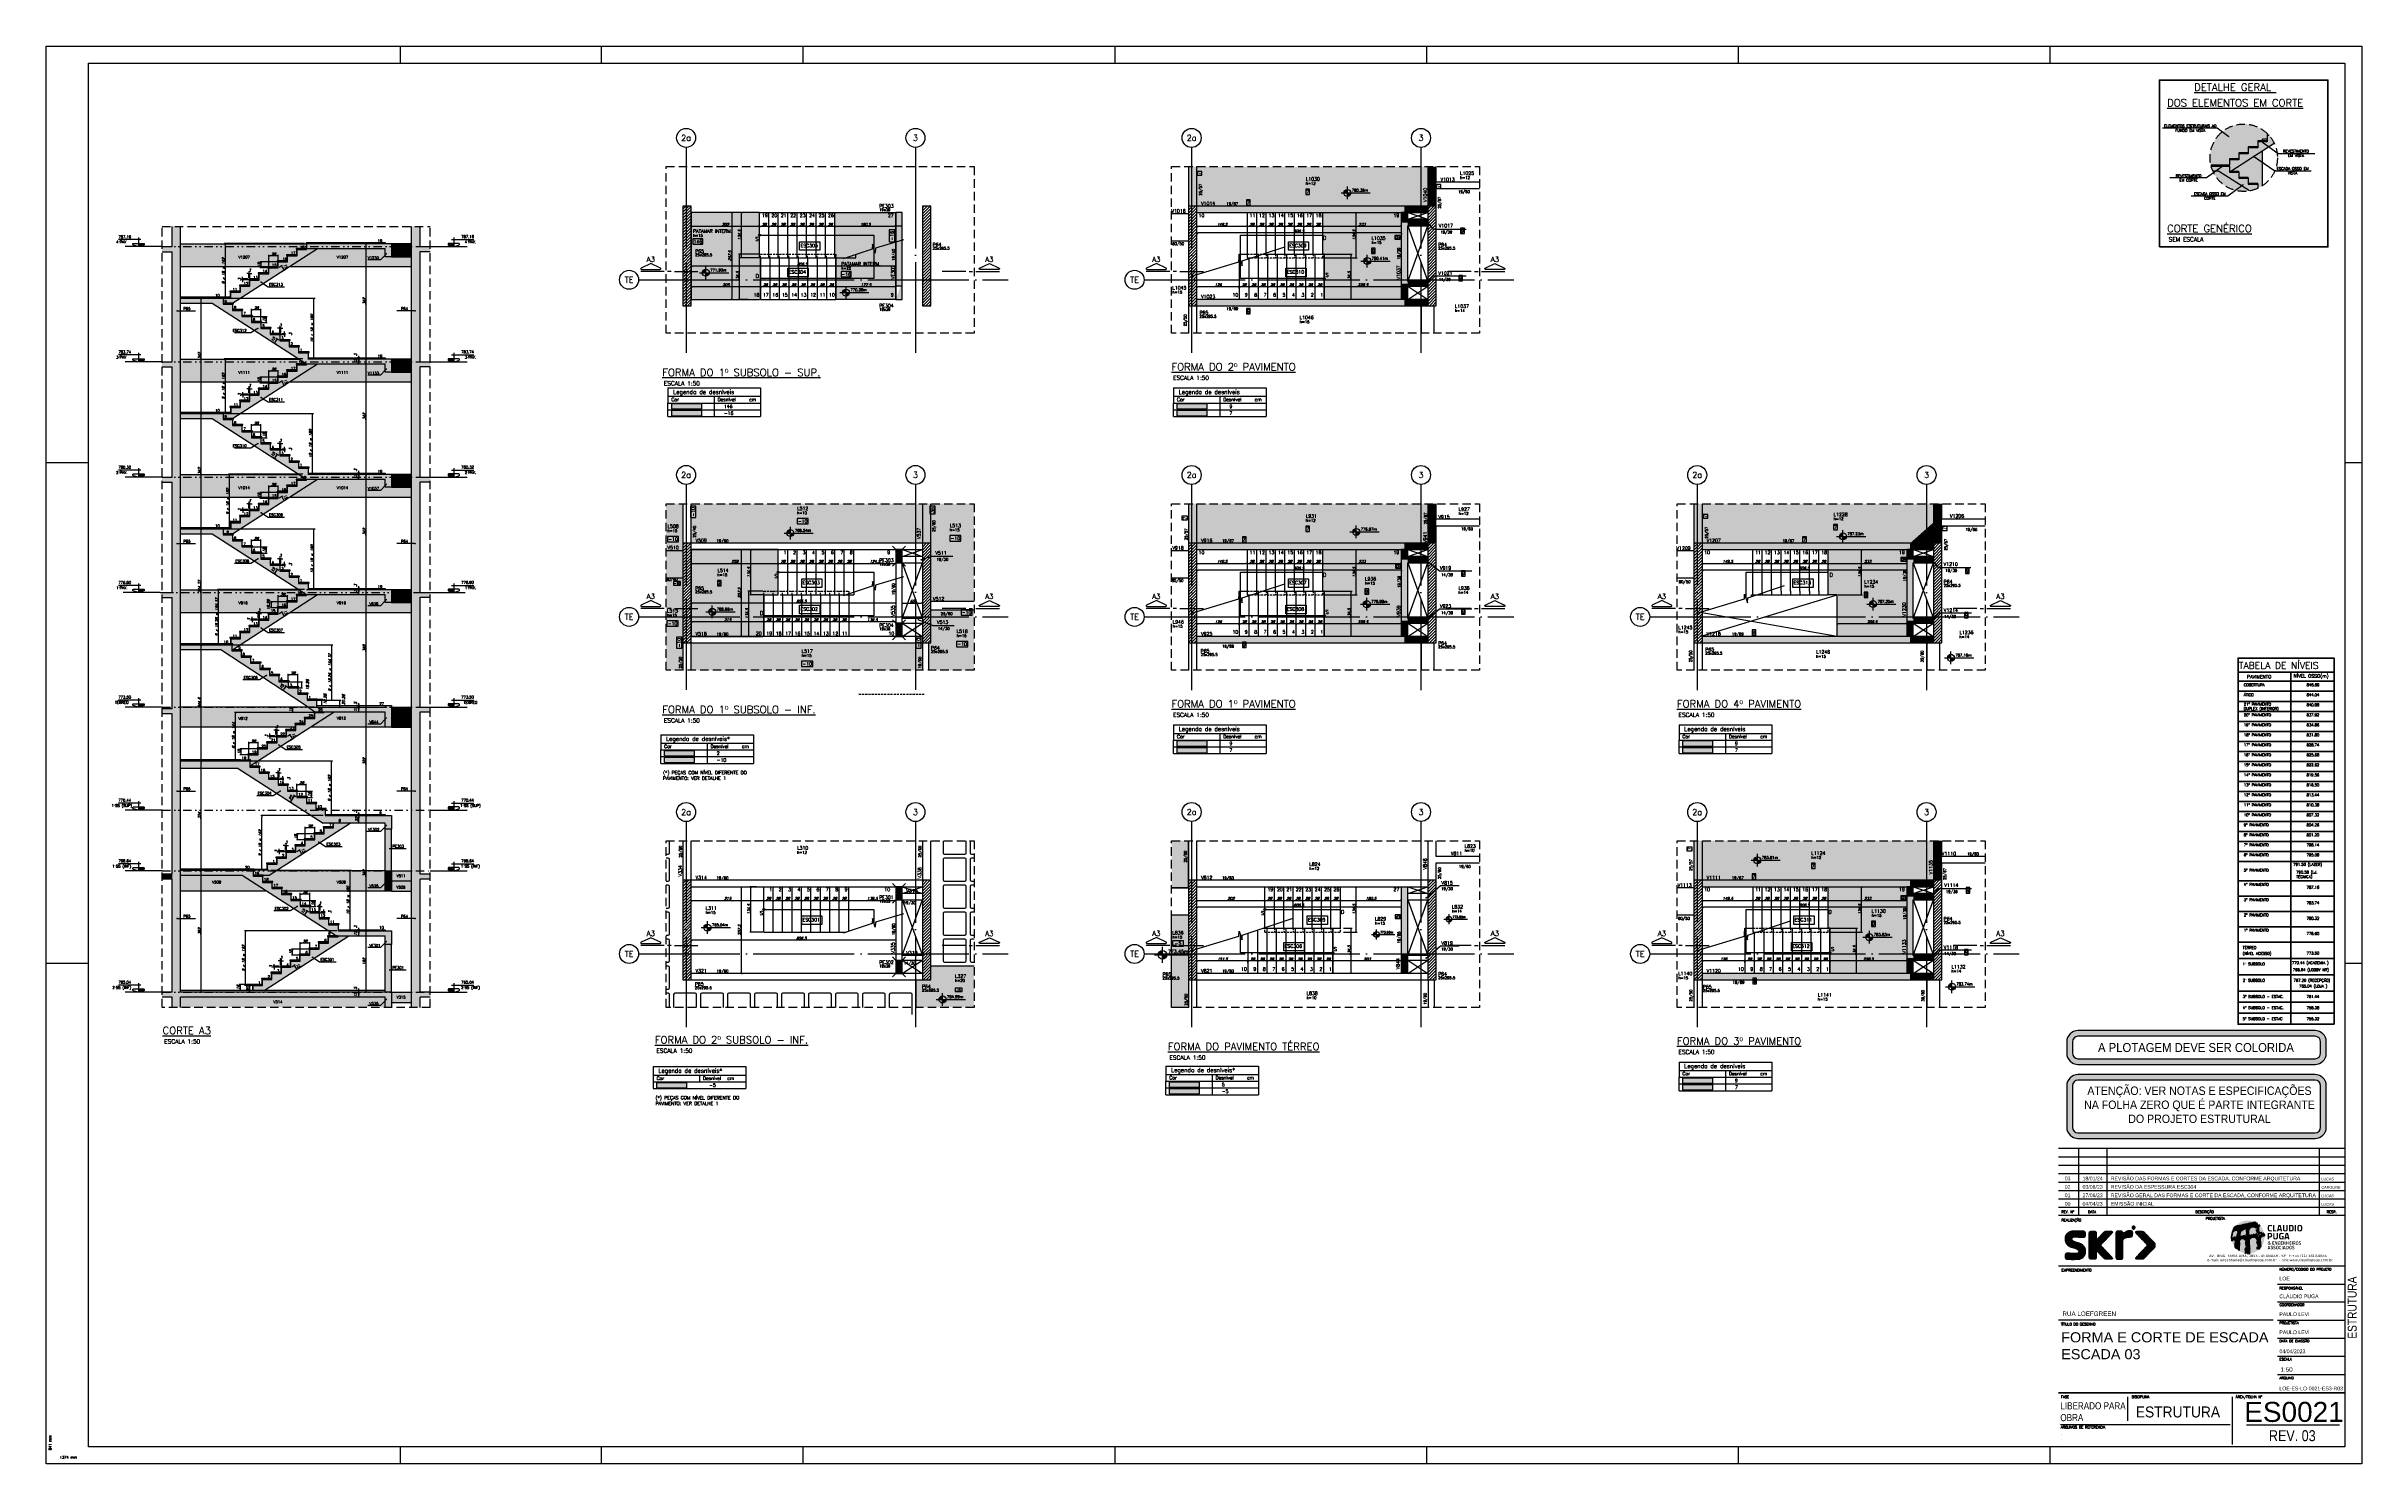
# Model space of a CAD drawing. Header units: millimetres. Extents: x 7530 to 14400, y -7174 to -2969.
import ezdxf
from ezdxf import colors
from ezdxf.entities.mleader import LeaderData, LeaderLine
from ezdxf.enums import TextEntityAlignment as Align
from ezdxf.math import Vec2, Vec3

# ---------------------------------------------------------------- set-up
doc = ezdxf.new("R2010")
doc.units = ezdxf.units.MM
doc.header["$LTSCALE"] = 50
doc.header["$PDMODE"] = 3
for name, pattern in [('DASHED', [0.75, 0.5, -0.25]), ('DIVIDE2', [0.625, 0.25, -0.125, 0, -0.125, 0, -0.125]), ('EIXO', [6.8, 6, -0.4, 0, -0.4])]:
    doc.linetypes.add(name, pattern=pattern)
for name, color, linetype in [('242', 3, 'Continuous'), ('251', 5, 'Continuous'), ('AR-TEXTO_REGUA 120_1-200', 4, 'Continuous'), ('CARIMBO', 7, 'Continuous'), ('CB', 7, 'Continuous'), ('F-AUX', 2, 'Continuous'), ('F-AUX-RED', 1, 'Continuous'), ('F-BOCEL CORTE', 2, 'Continuous'), ('F-BOCEL VISTA', 253, 'Continuous'), ('F-CORTE', 4, 'Continuous'), ('F-CORTE-INDICAÇÃO', 4, 'Continuous'), ('F-COTAS', 106, 'Continuous'), ('F-CUBETA', 1, 'Continuous'), ('F-DESNIVEL-1', 254, 'Continuous'), ('F-DESNIVEL-11', 21, 'Continuous'), ('F-DESNIVEL-7', 40, 'Continuous'), ('F-DET_LINHA', 1, 'Continuous'), ('F-EIXO', 12, 'EIXO'), ('F-EIXOS-DET', 1, 'Continuous'), ('F-ESC CORTE', 4, 'Continuous'), ('F-ESC NOME', 2, 'Continuous'), ('F-ESC NUM', 2, 'Continuous'), ('F-ESC SOLIDO CORTE', 71, 'Continuous'), ('F-ESC VISTA', 2, 'Continuous'), ('F-ESC-PROJ', 1, 'Continuous'), ('F-ESCADAS', 2, 'Continuous'), ('F-HACHURA-DET', 1, 'Continuous'), ('F-LAJES', 3, 'Continuous'), ('F-LAJES-DIM', 2, 'Continuous'), ('F-LAJES-NOME', 4, 'Continuous'), ('F-LEADER', 1, 'Continuous'), ('F-LOGO', 7, 'Continuous'), ('F-MARGEM', 1, 'Continuous'), ('F-NÍVEL-PLANTA', 2, 'Continuous'), ('F-NÍVEL-VISTA', 2, 'Continuous'), ('F-PILARES-DIM', 172, 'Continuous'), ('F-PILARES-HACH', 174, 'Continuous'), ('F-PILARES-N', 170, 'Continuous'), ('F-PILARES-NASCE', 4, 'Continuous'), ('F-PILARES-NOME', 170, 'Continuous'), ('F-PILARES-S', 170, 'Continuous'), ('F-REV_VISTA', 254, 'Continuous'), ('F-REVESTIMENO HACH', 1, 'Continuous'), ('F-REVESTIMENTO', 1, 'Continuous'), ('F-SOLIDO', 71, 'Continuous'), ('F-TABELA-NÍVEIS', 1, 'Continuous'), ('F-TEXTO', 6, 'Continuous'), ('F-TEXTO ESCADA', 2, 'Continuous'), ('F-TEXTO-CYAN', 4, 'Continuous'), ('F-TEXTO-YELLOW', 2, 'Continuous'), ('F-VIGAS', 3, 'Continuous'), ('F-VIGAS-DIM', 2, 'Continuous'), ('F-VIGAS-NOME', 4, 'Continuous'), ('F-VISTA', 2, 'Continuous'), ('F-VISTA ESCADA', 2, 'Continuous'), ('F-VISTA SÓLIDO', 254, 'Continuous'), ('F-VISTA SÓLIDO ESCADA', 253, 'Continuous'), ('F-VÃO', 1, 'Continuous'), ('logo', 10, 'Continuous')]:
    doc.layers.add(name, color=color, linetype=linetype)
for name, color, linetype, lineweight in [('ARQ-ANO-TXT', 2, 'Continuous', 9), ('ARQ-DET', 1, 'Continuous', 9), ('TERRENO', 3, 'Continuous', 30)]:
    doc.layers.add(name, color=color, linetype=linetype, lineweight=lineweight)
for name, color, linetype, true_color in [('F-DESNIVEL-2', 254, 'Continuous', 0xffd1e8), ('F-DESNIVEL-3', 254, 'Continuous', 0xd5c7ff), ('F-DESNIVEL-4', 254, 'Continuous', 0xc3f1b6), ('F-DESNIVEL-6', 254, 'Continuous', 0xffdebd)]:
    doc.layers.add(name, color=color, linetype=linetype, true_color=true_color)
doc.styles.add('100-RL-R080', font='arial.ttf', dxfattribs={"width": 0.9, "height": 20})
doc.styles.add('5385-ARQ-PB-BAS-PLA-TER-TORRE-A-106-TXT$0$R60-75', font='romans.shx', dxfattribs={"height": 0.1125})
doc.styles.add('AR-REF', font='arial.ttf')
doc.styles.add('CONT-TITULO', font='arial.ttf')
doc.styles.add('CP-TEXT-INCL', font='romans.shx', dxfattribs={"oblique": 20})
doc.styles.add('Graphite Light Narrow', font='')
doc.styles.add('MCP', font='romans.shx')
doc.styles.add('NFOLHA', font='ARIALN.TTF')
doc.styles.add('REGUA-120-esc1_200', font='simplex.shx', dxfattribs={"height": 0.6})
doc.styles.add('ROMANS', font='romans.shx')
doc.styles.get("Standard").update_dxf_attribs({"font": 'romans.shx'})
doc.styles.add('STYLE3', font='romans.shx')
doc.styles.add('TITULO DESENHO', font='arial.ttf', dxfattribs={"width": 1.02})
doc.styles.get('Graphite Light Narrow').set_extended_font_data('Graphite Light Narrow')
doc.dimstyles.new('CP-COTAS-50', dxfattribs={"dimscale": 0.64, "dimtxt": 12.5, "dimasz": 5, "dimexe": 5, "dimexo": 5, "dimgap": 2.5, "dimtad": 1, "dimdec": 1, "dimdsep": 46, "dimtxsty": 'CP-TEXT-INCL', "dimblk1": 'DOT', "dimblk2": 'DOT', "dimsah": 1, "dimcen": 9, "dimclrd": 256, "dimclre": 256, "dimclrt": 256, "dimadec": 0, "dimazin": 0, "dimtfac": 1, "dimtdec": 1, "dimtmove": 2, "dimatfit": 3, "dimldrblk": 'DOT', "dimfxl": 5, "dimtolj": 1, "dimarcsym": 0})
pattern_1 = [(45, (11368.322, -10865.3966), (-4.4194174, 4.4194174), [])]
pattern_2 = [(45, (11368.322, 134.6034), (-4.4194174, 4.4194174), [])]
pattern_3 = [(45, (11368.322, 6134.6034), (-4.4194174, 4.4194174), [])]
pattern_4 = [(45, (12868.322, -5865.3966), (-4.419417, 4.419417), [])]
pattern_5 = [(45, (12868.322, -4865.3966), (-4.419417, 4.419417), [])]
pattern_6 = [(45, (12868.322, -3865.3966), (-4.419417, 4.419417), [])]
pattern_7 = [(45, (14368.322, -5865.3966), (-4.419417, 4.419417), [])]
pattern_8 = [(45, (14368.322, -4865.3966), (-4.419417, 4.419417), [])]
pattern_9 = [(45, (-3839.32, 3571.483), (-2.245064, 2.245064), [])]

# ---------------------------------------------------------------- blocks, each defined once
blk = doc.blocks.new('*U18')
at = {"layer": 'F-LAJES-DIM', "color": 1}
blk.add_lwpolyline([(0, 0), (33, 0), (33, 16), (0, 16)], close=True, dxfattribs=at)
at = {"layer": 'F-LAJES-DIM', "style": 'MCP'}
blk.add_attdef('DIM', text='', height=10, dxfattribs=at).set_placement((16, 8), align=Align.MIDDLE_CENTER)
blk = doc.blocks.new('Nível - Planta')
at = {"layer": 'F-NÍVEL-PLANTA'}
h = blk.add_hatch(color=71, dxfattribs=at)
h.paths.add_polyline_path([(0, 0), (0, 0.26, 0.414214), (-0.26, 0)])
h.paths.add_polyline_path([(0.26, 0), (0, 0), (0, -0.26, 0.414214)])
for p, q in [((-0.47, 0), (1.7, 0)), ((0, -0.47), (0, 0.47))]:
    blk.add_line(p, q, dxfattribs=at)
blk.add_circle((0, 0), 0.26, dxfattribs=at)
at = {"layer": 'F-TEXTO', "color": 3, "style": 'MCP'}
blk.add_attdef('NÍVEL', (0.33, 0.1), '', height=0.2, dxfattribs=at)
blk = doc.blocks.new('*U20')
at = {"layer": 'F-EIXO'}
blk.add_line((0, 0), (0, -609.8), dxfattribs=at)
at = {"layer": 'F-EIXO', "color": 2, "linetype": 'Continuous'}
blk.add_circle((0, 28.2), 28.2, dxfattribs=at)
at = {"layer": 'F-TEXTO', "style": 'ROMANS'}
blk.add_attdef('EIXO', text='', height=17.5, rotation=360, dxfattribs=at).set_placement((0, 28.2), align=Align.MIDDLE_CENTER)
blk = doc.blocks.new('*U21')
at = {"layer": 'F-EIXO'}
blk.add_line((0, 0), (1096.5, 0), dxfattribs=at)
at = {"layer": 'F-EIXO', "color": 2, "linetype": 'Continuous'}
blk.add_circle((-28.2, 0), 28.2, dxfattribs=at)
at = {"layer": 'F-TEXTO', "style": 'ROMANS'}
blk.add_attdef('EIXO', text='', height=17.5, dxfattribs=at).set_placement((-28.2, 0), align=Align.MIDDLE_CENTER)
blk = doc.blocks.new('*U22')
at = {"layer": 'F-EIXO'}
blk.add_line((0, 0), (0, -609.8), dxfattribs=at)
at = {"layer": 'F-EIXO', "color": 2, "linetype": 'Continuous'}
blk.add_circle((0, 28.2), 28.2, dxfattribs=at)
at = {"layer": 'F-TEXTO', "style": 'ROMANS'}
blk.add_attdef('EIXO', text='', height=17.5, rotation=360, dxfattribs=at).set_placement((0, 28.2), align=Align.MIDDLE_CENTER)
blk = doc.blocks.new('_VAONER063650636500869008690')
at = {"layer": '251', "color": 1}
for p, q in [((-34, 30), (-34, -30)), ((30, 34), (-30, 34)), ((34, -30), (34, 30)), ((-30, -34), (30, -34))]:
    blk.add_line(p, q, dxfattribs=at)
for centre, start, end in [((-30, 30), 90, 180), ((30, 30), 0, 90), ((-30, -30), 180, 270), ((30, -30), 270, 0)]:
    blk.add_arc(centre, 4, start, end, dxfattribs=at)
blk = doc.blocks.new('A$C008400ca')
at = {"layer": '251', "color": 1}
for p, q in [((9673.4, -3802.7), (9673.4, -3766.9)), ((10485.4, -3766.9), (10485.4, -3802.7)), ((10553.4, -3802.7), (10553.4, -3766.9)), ((10565.4, -3766.9), (10565.4, -3802.7)), ((9663.1, -3806.7), (9669.4, -3806.7)), ((9669.4, -3818.7), (9663.1, -3818.7)), ((9673.4, -3882.7), (9673.4, -3822.7)), ((10489.4, -3806.7), (10549.4, -3806.7)), ((10565.4, -3822.7), (10565.4, -3882.7)), ((10569.4, -3806.7), (10576.7, -3806.7)), ((10576.7, -3818.7), (10569.4, -3818.7)), ((9663.1, -3886.7), (9669.4, -3886.7)), ((9669.4, -3898.7), (9663.1, -3898.7)), ((9673.4, -3962.7), (9673.4, -3902.7)), ((10565.4, -3902.7), (10565.4, -3962.7)), ((10569.4, -3886.7), (10576.7, -3886.7)), ((10576.7, -3898.7), (10569.4, -3898.7)), ((9663.1, -3966.7), (9669.4, -3966.7)), ((9669.4, -3978.7), (9663.1, -3978.7)), ((9673.4, -4042.7), (9673.4, -3982.7)), ((10565.4, -3982.7), (10565.4, -4042.7)), ((10569.4, -3966.7), (10576.7, -3966.7)), ((10576.7, -3978.7), (10569.4, -3978.7)), ((9663.1, -4046.7), (9669.4, -4046.7)), ((10569.4, -4046.7), (10576.7, -4046.7)), ((9669.4, -4058.7), (9663.1, -4058.7)), ((9673.4, -4122.7), (9673.4, -4062.7)), ((10565.4, -4062.7), (10565.4, -4122.7)), ((10576.7, -4058.7), (10569.4, -4058.7)), ((9663.1, -4126.7), (9669.4, -4126.7)), ((9669.4, -4138.7), (9663.1, -4138.7)), ((9673.4, -4202.7), (9673.4, -4142.7)), ((10569.4, -4126.7), (10576.7, -4126.7)), ((9663.1, -4206.7), (9669.4, -4206.7)), ((9669.4, -4218.7), (9663.1, -4218.7)), ((9673.4, -4261.2), (9673.4, -4222.7)), ((9685.4, -4222.7), (9685.4, -4261.2)), ((9749.4, -4218.7), (9689.4, -4218.7)), ((9753.4, -4261.2), (9753.4, -4222.7)), ((9765.4, -4222.7), (9765.4, -4261.2)), ((9829.4, -4218.7), (9769.4, -4218.7)), ((9833.4, -4261.2), (9833.4, -4222.7)), ((9845.4, -4222.7), (9845.4, -4261.2)), ((9909.4, -4218.7), (9849.4, -4218.7)), ((9913.4, -4261.2), (9913.4, -4222.7)), ((9925.4, -4222.7), (9925.4, -4261.2)), ((9989.4, -4218.7), (9929.4, -4218.7)), ((9993.4, -4261.2), (9993.4, -4222.7)), ((10005.4, -4222.7), (10005.4, -4261.2)), ((10069.4, -4218.7), (10009.4, -4218.7)), ((10073.4, -4261.2), (10073.4, -4222.7)), ((10085.4, -4222.7), (10085.4, -4261.2)), ((10149.4, -4218.7), (10089.4, -4218.7)), ((10153.4, -4261.2), (10153.4, -4222.7)), ((10165.4, -4222.7), (10165.4, -4261.2)), ((10229.4, -4218.7), (10169.4, -4218.7)), ((10233.4, -4261.2), (10233.4, -4222.7)), ((10245.4, -4222.7), (10245.4, -4261.2)), ((10309.4, -4218.7), (10249.4, -4218.7)), ((10313.4, -4261.2), (10313.4, -4222.7)), ((10325.4, -4222.7), (10325.4, -4261.2)), ((10389.4, -4218.7), (10329.4, -4218.7)), ((10393.4, -4282.7), (10393.4, -4222.7))]:
    blk.add_line(p, q, dxfattribs=at)
for centre, start, end in [((9669.4, -3802.7), 270, 0), ((9669.4, -3822.7), 0, 90), ((10489.4, -3802.7), 180, 270), ((10549.4, -3802.7), 270, 0), ((10569.4, -3802.7), 180, 270), ((10569.4, -3822.7), 90, 180), ((9669.4, -3882.7), 270, 0), ((9669.4, -3902.7), 0, 90), ((10569.4, -3882.7), 180, 270), ((10569.4, -3902.7), 90, 180), ((9669.4, -3962.7), 270, 0), ((9669.4, -3982.7), 0, 90), ((10569.4, -3962.7), 180, 270), ((10569.4, -3982.7), 90, 180), ((9669.4, -4042.7), 270, 0), ((10569.4, -4042.7), 180, 270), ((9669.4, -4062.7), 0, 90), ((10569.4, -4062.7), 90, 180), ((9669.4, -4122.7), 270, 0), ((9669.4, -4142.7), 0, 90), ((10569.4, -4122.7), 180, 270), ((9669.4, -4202.7), 270, 0), ((9669.4, -4222.7), 0, 90), ((9689.4, -4222.7), 90, 180), ((9749.4, -4222.7), 0, 90), ((9769.4, -4222.7), 90, 180), ((9829.4, -4222.7), 0, 90), ((9849.4, -4222.7), 90, 180), ((9909.4, -4222.7), 0, 90), ((9929.4, -4222.7), 90, 180), ((9989.4, -4222.7), 0, 90), ((10009.4, -4222.7), 90, 180), ((10069.4, -4222.7), 0, 90), ((10089.4, -4222.7), 90, 180), ((10149.4, -4222.7), 0, 90), ((10169.4, -4222.7), 90, 180), ((10229.4, -4222.7), 0, 90), ((10249.4, -4222.7), 90, 180), ((10309.4, -4222.7), 0, 90), ((10329.4, -4222.7), 90, 180), ((10389.4, -4222.7), 0, 90)]:
    blk.add_arc(centre, 4, start, end, dxfattribs=at)
at = {"layer": 'F-CUBETA'}
for p in [(10519.4, -3852.7), (10519.4, -3932.7), (10519.4, -4012.7), (10519.4, -4092.7)]:
    blk.add_blockref('_VAONER063650636500869008690', p, dxfattribs=at)
blk = doc.blocks.new('*U7')
at = {"layer": 'F-CORTE-INDICAÇÃO'}
for p, q in [((-100, 0), (-170, 0)), ((-80, 0), (-90, 0)), ((-70, 0), (0, 0))]:
    blk.add_line(p, q, dxfattribs=at)
blk.add_lwpolyline([(-112, 6, 0.802585), (-111.2, 9.8), (-140, 23.3), (-168.8, 9.8, 0.802585), (-168, 6)], format="xyb", close=True, dxfattribs=at)
at = {"layer": 'F-CORTE-INDICAÇÃO', "style": 'ROMANS'}
blk.add_attdef('CORTE', text='', height=15, dxfattribs=at).set_placement((-140, 35.8), align=Align.MIDDLE_CENTER)
at = {"layer": 'F-CORTE-INDICAÇÃO', "color": 2, "style": 'ROMANS'}
blk.add_attdef('FOLHA', text='', height=12, dxfattribs=at).set_placement((-140, -10), align=Align.MIDDLE_CENTER)
blk = doc.blocks.new('*U8')
at = {"layer": 'F-LAJES-DIM', "color": 1}
blk.add_lwpolyline([(0, 0), (33, 0), (33, 16), (0, 16)], close=True, dxfattribs=at)
at = {"layer": 'F-LAJES-DIM', "style": 'MCP'}
blk.add_attdef('DIM', text='', height=10, dxfattribs=at).set_placement((16.5, 8), align=Align.MIDDLE_CENTER)
blk = doc.blocks.new('*U12')
at = {"layer": 'F-LAJES-DIM', "color": 1}
blk.add_lwpolyline([(0, 0), (11, 0), (11, 16), (0, 16)], close=True, dxfattribs=at)
at = {"layer": 'F-LAJES-DIM', "style": 'MCP'}
blk.add_attdef('DIM', text='', height=10, dxfattribs=at).set_placement((5.5, 8), align=Align.MIDDLE_CENTER)
blk = doc.blocks.new('*U11')
at = {"layer": 'F-VIGAS-DIM', "color": 1}
blk.add_lwpolyline([(0, 0), (33, 0), (33, 16), (0, 16)], close=True, dxfattribs=at)
at = {"layer": 'F-VIGAS-DIM', "style": 'MCP'}
blk.add_attdef('DIM', text='', height=10, dxfattribs=at).set_placement((16.5, 8), align=Align.MIDDLE_CENTER)
blk = doc.blocks.new('_DOT')
at = {"color": 0, "linetype": 'ByBlock'}
blk.add_line((-0.5, 0), (-1, 0), dxfattribs=at)
at = {"color": 0, "linetype": 'ByBlock', "const_width": 0.5}
blk.add_lwpolyline([(-0.25, 0, 1), (0.25, 0, 1)], format="xyb", close=True, dxfattribs=at)
blk = doc.blocks.new('*U24')
at = {"layer": 'F-VIGAS-DIM', "color": 1}
blk.add_lwpolyline([(0, 0), (22, 0), (22, 16), (0, 16)], close=True, dxfattribs=at)
at = {"layer": 'F-VIGAS-DIM', "style": 'MCP'}
blk.add_attdef('DIM', text='', height=10, dxfattribs=at).set_placement((11, 8), align=Align.MIDDLE_CENTER)
blk = doc.blocks.new('*U13')
at = {"layer": 'F-VIGAS-DIM', "color": 1}
blk.add_lwpolyline([(0, 0), (11, 0), (11, 16), (0, 16)], close=True, dxfattribs=at)
at = {"layer": 'F-VIGAS-DIM', "style": 'MCP'}
blk.add_attdef('DIM', text='', height=10, dxfattribs=at).set_placement((5.5, 8), align=Align.MIDDLE_CENTER)
blk = doc.blocks.new('*D26')
at = {"layer": 'DEFPOINTS', "color": 0, "transparency": 16777216}
for p in [(9443.8, -4501.8), (9701.8, -4501.8), (9701.8, -4502.6)]:
    blk.add_point(p, dxfattribs=at)
at = {"layer": 'F-COTAS', "lineweight": -2, "transparency": 16777216}
for p, q in [((9443.8, -4505), (9443.8, -4505.8)), ((9447, -4502.6), (9698.6, -4502.6)), ((9701.8, -4505), (9701.8, -4505.8))]:
    blk.add_line(p, q, dxfattribs=at)
at = {"layer": 'F-COTAS', "lineweight": -2, "transparency": 16777216, "xscale": 3.2, "yscale": 3.2, "zscale": 3.2, "rotation": 180}
blk.add_blockref('_DOT', (9443.8, -4502.6), dxfattribs=at)
at = {"layer": 'F-COTAS', "lineweight": -2, "transparency": 16777216, "xscale": 3.2, "yscale": 3.2, "zscale": 3.2}
blk.add_blockref('_DOT', (9701.8, -4502.6), dxfattribs=at)
at = {"layer": 'F-COTAS', "transparency": 16777216, "insert": (9572.8, -4497), "char_height": 8, "attachment_point": 5, "style": 'CP-TEXT-INCL'}
blk.add_mtext('\\A1;258', dxfattribs=at)
blk = doc.blocks.new('*D27')
at = {"layer": 'DEFPOINTS', "color": 0, "transparency": 16777216}
for p in [(9701.8, -4501.8), (9729.8, -4502.6), (9729.8, -4502.6)]:
    blk.add_point(p, dxfattribs=at)
at = {"layer": 'F-COTAS', "lineweight": -2, "transparency": 16777216}
for p, q in [((9701.8, -4505), (9701.8, -4505.8)), ((9705, -4502.6), (9726.6, -4502.6))]:
    blk.add_line(p, q, dxfattribs=at)
at = {"layer": 'F-COTAS', "lineweight": -2, "transparency": 16777216, "xscale": 3.2, "yscale": 3.2, "zscale": 3.2, "rotation": 180}
blk.add_blockref('_DOT', (9701.8, -4502.6), dxfattribs=at)
at = {"layer": 'F-COTAS', "lineweight": -2, "transparency": 16777216, "xscale": 3.2, "yscale": 3.2, "zscale": 3.2}
blk.add_blockref('_DOT', (9729.8, -4502.6), dxfattribs=at)
at = {"layer": 'F-COTAS', "transparency": 16777216, "insert": (9715.8, -4497), "char_height": 8, "attachment_point": 5, "style": 'CP-TEXT-INCL'}
blk.add_mtext('\\A1;28', dxfattribs=at)
blk = doc.blocks.new('*D28')
at = {"layer": 'DEFPOINTS', "color": 0, "transparency": 16777216}
for p in [(9729.8, -4501.8), (9757.8, -4502.6), (9757.8, -4502.6)]:
    blk.add_point(p, dxfattribs=at)
at = {"layer": 'F-COTAS', "lineweight": -2, "transparency": 16777216}
for p, q in [((9729.8, -4505), (9729.8, -4505.8)), ((9733, -4502.6), (9754.6, -4502.6))]:
    blk.add_line(p, q, dxfattribs=at)
at = {"layer": 'F-COTAS', "lineweight": -2, "transparency": 16777216, "xscale": 3.2, "yscale": 3.2, "zscale": 3.2, "rotation": 180}
blk.add_blockref('_DOT', (9729.8, -4502.6), dxfattribs=at)
at = {"layer": 'F-COTAS', "lineweight": -2, "transparency": 16777216, "xscale": 3.2, "yscale": 3.2, "zscale": 3.2}
blk.add_blockref('_DOT', (9757.8, -4502.6), dxfattribs=at)
at = {"layer": 'F-COTAS', "transparency": 16777216, "insert": (9743.8, -4497), "char_height": 8, "attachment_point": 5, "style": 'CP-TEXT-INCL'}
blk.add_mtext('\\A1;28', dxfattribs=at)
blk = doc.blocks.new('*D29')
at = {"layer": 'DEFPOINTS', "color": 0, "transparency": 16777216}
for p in [(9757.8, -4501.8), (9785.8, -4502.6), (9785.8, -4502.6)]:
    blk.add_point(p, dxfattribs=at)
at = {"layer": 'F-COTAS', "lineweight": -2, "transparency": 16777216}
for p, q in [((9757.8, -4505), (9757.8, -4505.8)), ((9761, -4502.6), (9782.6, -4502.6))]:
    blk.add_line(p, q, dxfattribs=at)
at = {"layer": 'F-COTAS', "lineweight": -2, "transparency": 16777216, "xscale": 3.2, "yscale": 3.2, "zscale": 3.2, "rotation": 180}
blk.add_blockref('_DOT', (9757.8, -4502.6), dxfattribs=at)
at = {"layer": 'F-COTAS', "lineweight": -2, "transparency": 16777216, "xscale": 3.2, "yscale": 3.2, "zscale": 3.2}
blk.add_blockref('_DOT', (9785.8, -4502.6), dxfattribs=at)
at = {"layer": 'F-COTAS', "transparency": 16777216, "insert": (9771.8, -4497), "char_height": 8, "attachment_point": 5, "style": 'CP-TEXT-INCL'}
blk.add_mtext('\\A1;28', dxfattribs=at)
blk = doc.blocks.new('*D30')
at = {"layer": 'DEFPOINTS', "color": 0, "transparency": 16777216}
for p in [(9785.8, -4501.8), (9813.8, -4502.6), (9813.8, -4502.6)]:
    blk.add_point(p, dxfattribs=at)
at = {"layer": 'F-COTAS', "lineweight": -2, "transparency": 16777216}
for p, q in [((9785.8, -4505), (9785.8, -4505.8)), ((9789, -4502.6), (9810.6, -4502.6))]:
    blk.add_line(p, q, dxfattribs=at)
at = {"layer": 'F-COTAS', "lineweight": -2, "transparency": 16777216, "xscale": 3.2, "yscale": 3.2, "zscale": 3.2, "rotation": 180}
blk.add_blockref('_DOT', (9785.8, -4502.6), dxfattribs=at)
at = {"layer": 'F-COTAS', "lineweight": -2, "transparency": 16777216, "xscale": 3.2, "yscale": 3.2, "zscale": 3.2}
blk.add_blockref('_DOT', (9813.8, -4502.6), dxfattribs=at)
at = {"layer": 'F-COTAS', "transparency": 16777216, "insert": (9799.8, -4497), "char_height": 8, "attachment_point": 5, "style": 'CP-TEXT-INCL'}
blk.add_mtext('\\A1;28', dxfattribs=at)
blk = doc.blocks.new('*D31')
at = {"layer": 'DEFPOINTS', "color": 0, "transparency": 16777216}
for p in [(9813.8, -4501.8), (9841.8, -4502.6), (9841.8, -4502.6)]:
    blk.add_point(p, dxfattribs=at)
at = {"layer": 'F-COTAS', "lineweight": -2, "transparency": 16777216}
for p, q in [((9813.8, -4505), (9813.8, -4505.8)), ((9817, -4502.6), (9838.6, -4502.6))]:
    blk.add_line(p, q, dxfattribs=at)
at = {"layer": 'F-COTAS', "lineweight": -2, "transparency": 16777216, "xscale": 3.2, "yscale": 3.2, "zscale": 3.2, "rotation": 180}
blk.add_blockref('_DOT', (9813.8, -4502.6), dxfattribs=at)
at = {"layer": 'F-COTAS', "lineweight": -2, "transparency": 16777216, "xscale": 3.2, "yscale": 3.2, "zscale": 3.2}
blk.add_blockref('_DOT', (9841.8, -4502.6), dxfattribs=at)
at = {"layer": 'F-COTAS', "transparency": 16777216, "insert": (9827.8, -4497), "char_height": 8, "attachment_point": 5, "style": 'CP-TEXT-INCL'}
blk.add_mtext('\\A1;28', dxfattribs=at)
blk = doc.blocks.new('*D32')
at = {"layer": 'DEFPOINTS', "color": 0, "transparency": 16777216}
for p in [(9841.8, -4501.8), (9869.8, -4502.6), (9869.8, -4502.6)]:
    blk.add_point(p, dxfattribs=at)
at = {"layer": 'F-COTAS', "lineweight": -2, "transparency": 16777216}
for p, q in [((9841.8, -4505), (9841.8, -4505.8)), ((9845, -4502.6), (9866.6, -4502.6))]:
    blk.add_line(p, q, dxfattribs=at)
at = {"layer": 'F-COTAS', "lineweight": -2, "transparency": 16777216, "xscale": 3.2, "yscale": 3.2, "zscale": 3.2, "rotation": 180}
blk.add_blockref('_DOT', (9841.8, -4502.6), dxfattribs=at)
at = {"layer": 'F-COTAS', "lineweight": -2, "transparency": 16777216, "xscale": 3.2, "yscale": 3.2, "zscale": 3.2}
blk.add_blockref('_DOT', (9869.8, -4502.6), dxfattribs=at)
at = {"layer": 'F-COTAS', "transparency": 16777216, "insert": (9855.8, -4497), "char_height": 8, "attachment_point": 5, "style": 'CP-TEXT-INCL'}
blk.add_mtext('\\A1;28', dxfattribs=at)
blk = doc.blocks.new('*D33')
at = {"layer": 'DEFPOINTS', "color": 0, "transparency": 16777216}
for p in [(9869.8, -4501.8), (9897.8, -4502.6), (9897.8, -4502.6)]:
    blk.add_point(p, dxfattribs=at)
at = {"layer": 'F-COTAS', "lineweight": -2, "transparency": 16777216}
for p, q in [((9869.8, -4505), (9869.8, -4505.8)), ((9873, -4502.6), (9894.6, -4502.6))]:
    blk.add_line(p, q, dxfattribs=at)
at = {"layer": 'F-COTAS', "lineweight": -2, "transparency": 16777216, "xscale": 3.2, "yscale": 3.2, "zscale": 3.2, "rotation": 180}
blk.add_blockref('_DOT', (9869.8, -4502.6), dxfattribs=at)
at = {"layer": 'F-COTAS', "lineweight": -2, "transparency": 16777216, "xscale": 3.2, "yscale": 3.2, "zscale": 3.2}
blk.add_blockref('_DOT', (9897.8, -4502.6), dxfattribs=at)
at = {"layer": 'F-COTAS', "transparency": 16777216, "insert": (9883.8, -4497), "char_height": 8, "attachment_point": 5, "style": 'CP-TEXT-INCL'}
blk.add_mtext('\\A1;28', dxfattribs=at)
blk = doc.blocks.new('*D34')
at = {"layer": 'DEFPOINTS', "color": 0, "transparency": 16777216}
for p in [(9897.8, -4501.8), (9925.8, -4502.6), (9925.8, -4502.6)]:
    blk.add_point(p, dxfattribs=at)
at = {"layer": 'F-COTAS', "lineweight": -2, "transparency": 16777216}
for p, q in [((9897.8, -4505), (9897.8, -4505.8)), ((9901, -4502.6), (9922.6, -4502.6))]:
    blk.add_line(p, q, dxfattribs=at)
at = {"layer": 'F-COTAS', "lineweight": -2, "transparency": 16777216, "xscale": 3.2, "yscale": 3.2, "zscale": 3.2, "rotation": 180}
blk.add_blockref('_DOT', (9897.8, -4502.6), dxfattribs=at)
at = {"layer": 'F-COTAS', "lineweight": -2, "transparency": 16777216, "xscale": 3.2, "yscale": 3.2, "zscale": 3.2}
blk.add_blockref('_DOT', (9925.8, -4502.6), dxfattribs=at)
at = {"layer": 'F-COTAS', "transparency": 16777216, "insert": (9911.8, -4497), "char_height": 8, "attachment_point": 5, "style": 'CP-TEXT-INCL'}
blk.add_mtext('\\A1;28', dxfattribs=at)
blk = doc.blocks.new('*D35')
at = {"layer": 'DEFPOINTS', "color": 0, "transparency": 16777216}
for p in [(9925.8, -4501.8), (10050.3, -4502.6), (10050.3, -4502.6)]:
    blk.add_point(p, dxfattribs=at)
at = {"layer": 'F-COTAS', "lineweight": -2, "transparency": 16777216}
for p, q in [((9925.8, -4505), (9925.8, -4505.8)), ((9929, -4502.6), (10047.1, -4502.6))]:
    blk.add_line(p, q, dxfattribs=at)
at = {"layer": 'F-COTAS', "lineweight": -2, "transparency": 16777216, "xscale": 3.2, "yscale": 3.2, "zscale": 3.2, "rotation": 180}
blk.add_blockref('_DOT', (9925.8, -4502.6), dxfattribs=at)
at = {"layer": 'F-COTAS', "lineweight": -2, "transparency": 16777216, "xscale": 3.2, "yscale": 3.2, "zscale": 3.2}
blk.add_blockref('_DOT', (10050.3, -4502.6), dxfattribs=at)
at = {"layer": 'F-COTAS', "transparency": 16777216, "insert": (9988.1, -4497), "char_height": 8, "attachment_point": 5, "style": 'CP-TEXT-INCL'}
blk.add_mtext('\\A1;124.5', dxfattribs=at)
blk = doc.blocks.new('*D36')
at = {"layer": 'DEFPOINTS', "color": 0, "transparency": 16777216}
for p in [(9620.4, -4461.9), (9640.7, -4461.9), (9658.8, -4596.4)]:
    blk.add_point(p, dxfattribs=at)
at = {"layer": 'F-COTAS', "lineweight": -2, "transparency": 16777216}
for p, q in [((9637.5, -4461.9), (9617.2, -4461.9)), ((9620.4, -4593.2), (9620.4, -4465.1)), ((9655.6, -4596.4), (9617.2, -4596.4))]:
    blk.add_line(p, q, dxfattribs=at)
at = {"layer": 'F-COTAS', "lineweight": -2, "transparency": 16777216, "xscale": 3.2, "yscale": 3.2, "zscale": 3.2}
for p, rotation in [((9620.4, -4461.9), 90), ((9620.4, -4596.4), 270)]:
    blk.add_blockref('_DOT', p, dxfattribs=dict(at, rotation=rotation))
at = {"layer": 'F-COTAS', "transparency": 16777216, "insert": (9614.8, -4529.1), "char_height": 8, "attachment_point": 5, "rotation": 90, "style": 'CP-TEXT-INCL'}
blk.add_mtext('\\A1;134.5', dxfattribs=at)
blk = doc.blocks.new('*D37')
at = {"layer": 'DEFPOINTS', "color": 0, "transparency": 16777216}
for p in [(9589.9, -4461.9), (9589.9, -4719.4), (9592.1, -4719.4)]:
    blk.add_point(p, dxfattribs=at)
at = {"layer": 'F-COTAS', "lineweight": -2, "transparency": 16777216}
for p, q in [((9592.1, -4465.1), (9592.1, -4716.2)), ((9593.1, -4461.9), (9595.3, -4461.9)), ((9593.1, -4719.4), (9595.3, -4719.4))]:
    blk.add_line(p, q, dxfattribs=at)
at = {"layer": 'F-COTAS', "lineweight": -2, "transparency": 16777216, "xscale": 3.2, "yscale": 3.2, "zscale": 3.2}
for p, rotation in [((9592.1, -4461.9), 90), ((9592.1, -4719.4), 270)]:
    blk.add_blockref('_DOT', p, dxfattribs=dict(at, rotation=rotation))
at = {"layer": 'F-COTAS', "transparency": 16777216, "insert": (9586.5, -4590.6), "char_height": 8, "attachment_point": 5, "rotation": 90, "style": 'CP-TEXT-INCL'}
blk.add_mtext('\\A1;257.5', dxfattribs=at)
blk = doc.blocks.new('*D38')
at = {"layer": 'DEFPOINTS', "color": 0, "transparency": 16777216}
for p in [(9443.8, -4617.9), (9443.8, -4620.6), (10050.3, -4617.9)]:
    blk.add_point(p, dxfattribs=at)
at = {"layer": 'F-COTAS', "lineweight": -2, "transparency": 16777216}
for p, q in [((9443.8, -4621.1), (9443.8, -4623.8)), ((10047.1, -4620.6), (9447, -4620.6)), ((10050.3, -4621.1), (10050.3, -4623.8))]:
    blk.add_line(p, q, dxfattribs=at)
at = {"layer": 'F-COTAS', "lineweight": -2, "transparency": 16777216, "xscale": 3.2, "yscale": 3.2, "zscale": 3.2, "rotation": 180}
blk.add_blockref('_DOT', (9443.8, -4620.6), dxfattribs=at)
at = {"layer": 'F-COTAS', "lineweight": -2, "transparency": 16777216, "xscale": 3.2, "yscale": 3.2, "zscale": 3.2}
blk.add_blockref('_DOT', (10050.3, -4620.6), dxfattribs=at)
at = {"layer": 'F-COTAS', "transparency": 16777216, "insert": (9769.8, -4615), "char_height": 8, "attachment_point": 5, "style": 'CP-TEXT-INCL'}
blk.add_mtext('\\A1;606.5', dxfattribs=at)
blk = doc.blocks.new('*D39')
at = {"layer": 'DEFPOINTS', "color": 0, "transparency": 16777216}
for p in [(10069.3, -4621.8), (10129.3, -4620.6), (10129.3, -4621.8)]:
    blk.add_point(p, dxfattribs=at)
at = {"layer": 'F-COTAS', "lineweight": -2, "transparency": 16777216}
for p, q in [((10069.3, -4618.6), (10069.3, -4617.4)), ((10072.5, -4620.6), (10126.1, -4620.6)), ((10129.3, -4618.6), (10129.3, -4617.4))]:
    blk.add_line(p, q, dxfattribs=at)
at = {"layer": 'F-COTAS', "lineweight": -2, "transparency": 16777216, "xscale": 3.2, "yscale": 3.2, "zscale": 3.2, "rotation": 180}
blk.add_blockref('_DOT', (10069.3, -4620.6), dxfattribs=at)
at = {"layer": 'F-COTAS', "lineweight": -2, "transparency": 16777216, "xscale": 3.2, "yscale": 3.2, "zscale": 3.2}
blk.add_blockref('_DOT', (10129.3, -4620.6), dxfattribs=at)
at = {"layer": 'F-COTAS', "transparency": 16777216, "insert": (10099.3, -4615), "char_height": 8, "attachment_point": 5, "style": 'CP-TEXT-INCL'}
blk.add_mtext('\\A1;60', dxfattribs=at)
blk = doc.blocks.new('*D52')
at = {"layer": 'DEFPOINTS', "color": 0, "transparency": 16777216}
for p in [(9443.8, -5501.8), (9658.8, -5501.8), (9658.8, -5502.6)]:
    blk.add_point(p, dxfattribs=at)
at = {"layer": 'F-COTAS', "lineweight": -2, "transparency": 16777216}
for p, q in [((9443.8, -5505), (9443.8, -5505.8)), ((9447, -5502.6), (9655.6, -5502.6)), ((9658.8, -5505), (9658.8, -5505.8))]:
    blk.add_line(p, q, dxfattribs=at)
at = {"layer": 'F-COTAS', "lineweight": -2, "transparency": 16777216, "xscale": 3.2, "yscale": 3.2, "zscale": 3.2, "rotation": 180}
blk.add_blockref('_DOT', (9443.8, -5502.6), dxfattribs=at)
at = {"layer": 'F-COTAS', "lineweight": -2, "transparency": 16777216, "xscale": 3.2, "yscale": 3.2, "zscale": 3.2}
blk.add_blockref('_DOT', (9658.8, -5502.6), dxfattribs=at)
at = {"layer": 'F-COTAS', "transparency": 16777216, "insert": (9551.3, -5497), "char_height": 8, "attachment_point": 5, "style": 'CP-TEXT-INCL'}
blk.add_mtext('\\A1;215', dxfattribs=at)
blk = doc.blocks.new('*D53')
at = {"layer": 'DEFPOINTS', "color": 0, "transparency": 16777216}
for p in [(9658.8, -5501.8), (9686.8, -5502.6), (9686.8, -5502.6)]:
    blk.add_point(p, dxfattribs=at)
at = {"layer": 'F-COTAS', "lineweight": -2, "transparency": 16777216}
for p, q in [((9658.8, -5505), (9658.8, -5505.8)), ((9662, -5502.6), (9683.6, -5502.6))]:
    blk.add_line(p, q, dxfattribs=at)
at = {"layer": 'F-COTAS', "lineweight": -2, "transparency": 16777216, "xscale": 3.2, "yscale": 3.2, "zscale": 3.2, "rotation": 180}
blk.add_blockref('_DOT', (9658.8, -5502.6), dxfattribs=at)
at = {"layer": 'F-COTAS', "lineweight": -2, "transparency": 16777216, "xscale": 3.2, "yscale": 3.2, "zscale": 3.2}
blk.add_blockref('_DOT', (9686.8, -5502.6), dxfattribs=at)
at = {"layer": 'F-COTAS', "transparency": 16777216, "insert": (9672.8, -5497), "char_height": 8, "attachment_point": 5, "style": 'CP-TEXT-INCL'}
blk.add_mtext('\\A1;28', dxfattribs=at)
blk = doc.blocks.new('*D40')
at = {"layer": 'DEFPOINTS', "color": 0, "transparency": 16777216}
for p in [(9686.8, -5501.8), (9714.8, -5502.6), (9714.8, -5502.6)]:
    blk.add_point(p, dxfattribs=at)
at = {"layer": 'F-COTAS', "lineweight": -2, "transparency": 16777216}
for p, q in [((9686.8, -5505), (9686.8, -5505.8)), ((9690, -5502.6), (9711.6, -5502.6))]:
    blk.add_line(p, q, dxfattribs=at)
at = {"layer": 'F-COTAS', "lineweight": -2, "transparency": 16777216, "xscale": 3.2, "yscale": 3.2, "zscale": 3.2, "rotation": 180}
blk.add_blockref('_DOT', (9686.8, -5502.6), dxfattribs=at)
at = {"layer": 'F-COTAS', "lineweight": -2, "transparency": 16777216, "xscale": 3.2, "yscale": 3.2, "zscale": 3.2}
blk.add_blockref('_DOT', (9714.8, -5502.6), dxfattribs=at)
at = {"layer": 'F-COTAS', "transparency": 16777216, "insert": (9700.8, -5497), "char_height": 8, "attachment_point": 5, "style": 'CP-TEXT-INCL'}
blk.add_mtext('\\A1;28', dxfattribs=at)
blk = doc.blocks.new('*D41')
at = {"layer": 'DEFPOINTS', "color": 0, "transparency": 16777216}
for p in [(9714.8, -5501.8), (9742.8, -5502.6), (9742.8, -5502.6)]:
    blk.add_point(p, dxfattribs=at)
at = {"layer": 'F-COTAS', "lineweight": -2, "transparency": 16777216}
for p, q in [((9714.8, -5505), (9714.8, -5505.8)), ((9718, -5502.6), (9739.6, -5502.6))]:
    blk.add_line(p, q, dxfattribs=at)
at = {"layer": 'F-COTAS', "lineweight": -2, "transparency": 16777216, "xscale": 3.2, "yscale": 3.2, "zscale": 3.2, "rotation": 180}
blk.add_blockref('_DOT', (9714.8, -5502.6), dxfattribs=at)
at = {"layer": 'F-COTAS', "lineweight": -2, "transparency": 16777216, "xscale": 3.2, "yscale": 3.2, "zscale": 3.2}
blk.add_blockref('_DOT', (9742.8, -5502.6), dxfattribs=at)
at = {"layer": 'F-COTAS', "transparency": 16777216, "insert": (9728.8, -5497), "char_height": 8, "attachment_point": 5, "style": 'CP-TEXT-INCL'}
blk.add_mtext('\\A1;28', dxfattribs=at)
blk = doc.blocks.new('*D42')
at = {"layer": 'DEFPOINTS', "color": 0, "transparency": 16777216}
for p in [(9742.8, -5501.8), (9770.8, -5502.6), (9770.8, -5502.6)]:
    blk.add_point(p, dxfattribs=at)
at = {"layer": 'F-COTAS', "lineweight": -2, "transparency": 16777216}
for p, q in [((9742.8, -5505), (9742.8, -5505.8)), ((9746, -5502.6), (9767.6, -5502.6))]:
    blk.add_line(p, q, dxfattribs=at)
at = {"layer": 'F-COTAS', "lineweight": -2, "transparency": 16777216, "xscale": 3.2, "yscale": 3.2, "zscale": 3.2, "rotation": 180}
blk.add_blockref('_DOT', (9742.8, -5502.6), dxfattribs=at)
at = {"layer": 'F-COTAS', "lineweight": -2, "transparency": 16777216, "xscale": 3.2, "yscale": 3.2, "zscale": 3.2}
blk.add_blockref('_DOT', (9770.8, -5502.6), dxfattribs=at)
at = {"layer": 'F-COTAS', "transparency": 16777216, "insert": (9756.8, -5497), "char_height": 8, "attachment_point": 5, "style": 'CP-TEXT-INCL'}
blk.add_mtext('\\A1;28', dxfattribs=at)
blk = doc.blocks.new('*D43')
at = {"layer": 'DEFPOINTS', "color": 0, "transparency": 16777216}
for p in [(9770.8, -5501.8), (9798.8, -5502.6), (9798.8, -5502.6)]:
    blk.add_point(p, dxfattribs=at)
at = {"layer": 'F-COTAS', "lineweight": -2, "transparency": 16777216}
for p, q in [((9770.8, -5505), (9770.8, -5505.8)), ((9774, -5502.6), (9795.6, -5502.6))]:
    blk.add_line(p, q, dxfattribs=at)
at = {"layer": 'F-COTAS', "lineweight": -2, "transparency": 16777216, "xscale": 3.2, "yscale": 3.2, "zscale": 3.2, "rotation": 180}
blk.add_blockref('_DOT', (9770.8, -5502.6), dxfattribs=at)
at = {"layer": 'F-COTAS', "lineweight": -2, "transparency": 16777216, "xscale": 3.2, "yscale": 3.2, "zscale": 3.2}
blk.add_blockref('_DOT', (9798.8, -5502.6), dxfattribs=at)
at = {"layer": 'F-COTAS', "transparency": 16777216, "insert": (9784.8, -5497), "char_height": 8, "attachment_point": 5, "style": 'CP-TEXT-INCL'}
blk.add_mtext('\\A1;28', dxfattribs=at)
blk = doc.blocks.new('*D44')
at = {"layer": 'DEFPOINTS', "color": 0, "transparency": 16777216}
for p in [(9798.8, -5501.8), (9826.8, -5502.6), (9826.8, -5502.6)]:
    blk.add_point(p, dxfattribs=at)
at = {"layer": 'F-COTAS', "lineweight": -2, "transparency": 16777216}
for p, q in [((9798.8, -5505), (9798.8, -5505.8)), ((9802, -5502.6), (9823.6, -5502.6))]:
    blk.add_line(p, q, dxfattribs=at)
at = {"layer": 'F-COTAS', "lineweight": -2, "transparency": 16777216, "xscale": 3.2, "yscale": 3.2, "zscale": 3.2, "rotation": 180}
blk.add_blockref('_DOT', (9798.8, -5502.6), dxfattribs=at)
at = {"layer": 'F-COTAS', "lineweight": -2, "transparency": 16777216, "xscale": 3.2, "yscale": 3.2, "zscale": 3.2}
blk.add_blockref('_DOT', (9826.8, -5502.6), dxfattribs=at)
at = {"layer": 'F-COTAS', "transparency": 16777216, "insert": (9812.8, -5497), "char_height": 8, "attachment_point": 5, "style": 'CP-TEXT-INCL'}
blk.add_mtext('\\A1;28', dxfattribs=at)
blk = doc.blocks.new('*D45')
at = {"layer": 'DEFPOINTS', "color": 0, "transparency": 16777216}
for p in [(9826.8, -5501.8), (9854.8, -5502.6), (9854.8, -5502.6)]:
    blk.add_point(p, dxfattribs=at)
at = {"layer": 'F-COTAS', "lineweight": -2, "transparency": 16777216}
for p, q in [((9826.8, -5505), (9826.8, -5505.8)), ((9830, -5502.6), (9851.6, -5502.6))]:
    blk.add_line(p, q, dxfattribs=at)
at = {"layer": 'F-COTAS', "lineweight": -2, "transparency": 16777216, "xscale": 3.2, "yscale": 3.2, "zscale": 3.2, "rotation": 180}
blk.add_blockref('_DOT', (9826.8, -5502.6), dxfattribs=at)
at = {"layer": 'F-COTAS', "lineweight": -2, "transparency": 16777216, "xscale": 3.2, "yscale": 3.2, "zscale": 3.2}
blk.add_blockref('_DOT', (9854.8, -5502.6), dxfattribs=at)
at = {"layer": 'F-COTAS', "transparency": 16777216, "insert": (9840.8, -5497), "char_height": 8, "attachment_point": 5, "style": 'CP-TEXT-INCL'}
blk.add_mtext('\\A1;28', dxfattribs=at)
blk = doc.blocks.new('*D46')
at = {"layer": 'DEFPOINTS', "color": 0, "transparency": 16777216}
for p in [(9854.8, -5501.8), (9882.8, -5502.6), (9882.8, -5502.6)]:
    blk.add_point(p, dxfattribs=at)
at = {"layer": 'F-COTAS', "lineweight": -2, "transparency": 16777216}
for p, q in [((9854.8, -5505), (9854.8, -5505.8)), ((9858, -5502.6), (9879.6, -5502.6))]:
    blk.add_line(p, q, dxfattribs=at)
at = {"layer": 'F-COTAS', "lineweight": -2, "transparency": 16777216, "xscale": 3.2, "yscale": 3.2, "zscale": 3.2, "rotation": 180}
blk.add_blockref('_DOT', (9854.8, -5502.6), dxfattribs=at)
at = {"layer": 'F-COTAS', "lineweight": -2, "transparency": 16777216, "xscale": 3.2, "yscale": 3.2, "zscale": 3.2}
blk.add_blockref('_DOT', (9882.8, -5502.6), dxfattribs=at)
at = {"layer": 'F-COTAS', "transparency": 16777216, "insert": (9868.8, -5497), "char_height": 8, "attachment_point": 5, "style": 'CP-TEXT-INCL'}
blk.add_mtext('\\A1;28', dxfattribs=at)
blk = doc.blocks.new('*D47')
at = {"layer": 'DEFPOINTS', "color": 0, "transparency": 16777216}
for p in [(9882.8, -5501.8), (9910.8, -5502.6), (9910.8, -5502.6)]:
    blk.add_point(p, dxfattribs=at)
at = {"layer": 'F-COTAS', "lineweight": -2, "transparency": 16777216}
for p, q in [((9882.8, -5505), (9882.8, -5505.8)), ((9886, -5502.6), (9907.6, -5502.6))]:
    blk.add_line(p, q, dxfattribs=at)
at = {"layer": 'F-COTAS', "lineweight": -2, "transparency": 16777216, "xscale": 3.2, "yscale": 3.2, "zscale": 3.2, "rotation": 180}
blk.add_blockref('_DOT', (9882.8, -5502.6), dxfattribs=at)
at = {"layer": 'F-COTAS', "lineweight": -2, "transparency": 16777216, "xscale": 3.2, "yscale": 3.2, "zscale": 3.2}
blk.add_blockref('_DOT', (9910.8, -5502.6), dxfattribs=at)
at = {"layer": 'F-COTAS', "transparency": 16777216, "insert": (9896.8, -5497), "char_height": 8, "attachment_point": 5, "style": 'CP-TEXT-INCL'}
blk.add_mtext('\\A1;28', dxfattribs=at)
blk = doc.blocks.new('*D48')
at = {"layer": 'DEFPOINTS', "color": 0, "transparency": 16777216}
for p in [(9910.8, -5501.8), (10050.3, -5502.6), (10050.3, -5502.6)]:
    blk.add_point(p, dxfattribs=at)
at = {"layer": 'F-COTAS', "lineweight": -2, "transparency": 16777216}
for p, q in [((9910.8, -5505), (9910.8, -5505.8)), ((9914, -5502.6), (10047.1, -5502.6))]:
    blk.add_line(p, q, dxfattribs=at)
at = {"layer": 'F-COTAS', "lineweight": -2, "transparency": 16777216, "xscale": 3.2, "yscale": 3.2, "zscale": 3.2, "rotation": 180}
blk.add_blockref('_DOT', (9910.8, -5502.6), dxfattribs=at)
at = {"layer": 'F-COTAS', "lineweight": -2, "transparency": 16777216, "xscale": 3.2, "yscale": 3.2, "zscale": 3.2}
blk.add_blockref('_DOT', (10050.3, -5502.6), dxfattribs=at)
at = {"layer": 'F-COTAS', "transparency": 16777216, "insert": (9980.6, -5497), "char_height": 8, "attachment_point": 5, "style": 'CP-TEXT-INCL'}
blk.add_mtext('\\A1;139.5', dxfattribs=at)
blk = doc.blocks.new('*D49')
at = {"layer": 'DEFPOINTS', "color": 0, "transparency": 16777216}
for p in [(9620.4, -5461.9), (9640.7, -5461.9), (9658.8, -5596.4)]:
    blk.add_point(p, dxfattribs=at)
at = {"layer": 'F-COTAS', "lineweight": -2, "transparency": 16777216}
for p, q in [((9637.5, -5461.9), (9617.2, -5461.9)), ((9620.4, -5593.2), (9620.4, -5465.1)), ((9655.6, -5596.4), (9617.2, -5596.4))]:
    blk.add_line(p, q, dxfattribs=at)
at = {"layer": 'F-COTAS', "lineweight": -2, "transparency": 16777216, "xscale": 3.2, "yscale": 3.2, "zscale": 3.2}
for p, rotation in [((9620.4, -5461.9), 90), ((9620.4, -5596.4), 270)]:
    blk.add_blockref('_DOT', p, dxfattribs=dict(at, rotation=rotation))
at = {"layer": 'F-COTAS', "transparency": 16777216, "insert": (9614.8, -5529.1), "char_height": 8, "attachment_point": 5, "rotation": 90, "style": 'CP-TEXT-INCL'}
blk.add_mtext('\\A1;134.5', dxfattribs=at)
blk = doc.blocks.new('*D50')
at = {"layer": 'DEFPOINTS', "color": 0, "transparency": 16777216}
for p in [(9589.9, -5461.9), (9589.9, -5719.4), (9592.1, -5719.4)]:
    blk.add_point(p, dxfattribs=at)
at = {"layer": 'F-COTAS', "lineweight": -2, "transparency": 16777216}
for p, q in [((9592.1, -5465.1), (9592.1, -5716.2)), ((9593.1, -5461.9), (9595.3, -5461.9)), ((9593.1, -5719.4), (9595.3, -5719.4))]:
    blk.add_line(p, q, dxfattribs=at)
at = {"layer": 'F-COTAS', "lineweight": -2, "transparency": 16777216, "xscale": 3.2, "yscale": 3.2, "zscale": 3.2}
for p, rotation in [((9592.1, -5461.9), 90), ((9592.1, -5719.4), 270)]:
    blk.add_blockref('_DOT', p, dxfattribs=dict(at, rotation=rotation))
at = {"layer": 'F-COTAS', "transparency": 16777216, "insert": (9586.5, -5590.6), "char_height": 8, "attachment_point": 5, "rotation": 90, "style": 'CP-TEXT-INCL'}
blk.add_mtext('\\A1;257.5', dxfattribs=at)
blk = doc.blocks.new('*D51')
at = {"layer": 'DEFPOINTS', "color": 0, "transparency": 16777216}
for p in [(9443.8, -5617.9), (9443.8, -5620.6), (10050.3, -5617.9)]:
    blk.add_point(p, dxfattribs=at)
at = {"layer": 'F-COTAS', "lineweight": -2, "transparency": 16777216}
for p, q in [((9443.8, -5621.1), (9443.8, -5623.8)), ((10047.1, -5620.6), (9447, -5620.6)), ((10050.3, -5621.1), (10050.3, -5623.8))]:
    blk.add_line(p, q, dxfattribs=at)
at = {"layer": 'F-COTAS', "lineweight": -2, "transparency": 16777216, "xscale": 3.2, "yscale": 3.2, "zscale": 3.2, "rotation": 180}
blk.add_blockref('_DOT', (9443.8, -5620.6), dxfattribs=at)
at = {"layer": 'F-COTAS', "lineweight": -2, "transparency": 16777216, "xscale": 3.2, "yscale": 3.2, "zscale": 3.2}
blk.add_blockref('_DOT', (10050.3, -5620.6), dxfattribs=at)
at = {"layer": 'F-COTAS', "transparency": 16777216, "insert": (9769.8, -5615), "char_height": 8, "attachment_point": 5, "style": 'CP-TEXT-INCL'}
blk.add_mtext('\\A1;606.5', dxfattribs=at)
blk = doc.blocks.new('*D54')
at = {"layer": 'DEFPOINTS', "color": 0, "transparency": 16777216}
for p in [(9910.8, -4676.1), (9910.8, -4680.1), (10050.3, -4677.7)]:
    blk.add_point(p, dxfattribs=at)
at = {"layer": 'F-COTAS', "lineweight": -2, "transparency": 16777216}
for p, q in [((9910.8, -4676.9), (9910.8, -4672.9)), ((10047.1, -4676.1), (9914, -4676.1)), ((10050.3, -4674.5), (10050.3, -4672.9))]:
    blk.add_line(p, q, dxfattribs=at)
at = {"layer": 'F-COTAS', "lineweight": -2, "transparency": 16777216, "xscale": 3.2, "yscale": 3.2, "zscale": 3.2, "rotation": 180}
blk.add_blockref('_DOT', (9910.8, -4676.1), dxfattribs=at)
at = {"layer": 'F-COTAS', "lineweight": -2, "transparency": 16777216, "xscale": 3.2, "yscale": 3.2, "zscale": 3.2}
blk.add_blockref('_DOT', (10050.3, -4676.1), dxfattribs=at)
at = {"layer": 'F-COTAS', "transparency": 16777216, "insert": (9980.6, -4670.5), "char_height": 8, "attachment_point": 5, "style": 'CP-TEXT-INCL'}
blk.add_mtext('\\A1;139.5', dxfattribs=at)
blk = doc.blocks.new('*D55')
at = {"layer": 'DEFPOINTS', "color": 0, "transparency": 16777216}
for p in [(9882.8, -4676.1), (9882.8, -4680.1), (9910.8, -4680.1)]:
    blk.add_point(p, dxfattribs=at)
at = {"layer": 'F-COTAS', "lineweight": -2, "transparency": 16777216}
for p, q in [((9882.8, -4676.9), (9882.8, -4672.9)), ((9907.6, -4676.1), (9886, -4676.1)), ((9910.8, -4676.9), (9910.8, -4672.9))]:
    blk.add_line(p, q, dxfattribs=at)
at = {"layer": 'F-COTAS', "lineweight": -2, "transparency": 16777216, "xscale": 3.2, "yscale": 3.2, "zscale": 3.2, "rotation": 180}
blk.add_blockref('_DOT', (9882.8, -4676.1), dxfattribs=at)
at = {"layer": 'F-COTAS', "lineweight": -2, "transparency": 16777216, "xscale": 3.2, "yscale": 3.2, "zscale": 3.2}
blk.add_blockref('_DOT', (9910.8, -4676.1), dxfattribs=at)
at = {"layer": 'F-COTAS', "transparency": 16777216, "insert": (9896.8, -4670.5), "char_height": 8, "attachment_point": 5, "style": 'CP-TEXT-INCL'}
blk.add_mtext('\\A1;28', dxfattribs=at)
blk = doc.blocks.new('*D56')
at = {"layer": 'DEFPOINTS', "color": 0, "transparency": 16777216}
for p in [(9854.8, -4676.1), (9854.8, -4680.1), (9882.8, -4680.1)]:
    blk.add_point(p, dxfattribs=at)
at = {"layer": 'F-COTAS', "lineweight": -2, "transparency": 16777216}
for p, q in [((9854.8, -4676.9), (9854.8, -4672.9)), ((9879.6, -4676.1), (9858, -4676.1)), ((9882.8, -4676.9), (9882.8, -4672.9))]:
    blk.add_line(p, q, dxfattribs=at)
at = {"layer": 'F-COTAS', "lineweight": -2, "transparency": 16777216, "xscale": 3.2, "yscale": 3.2, "zscale": 3.2, "rotation": 180}
blk.add_blockref('_DOT', (9854.8, -4676.1), dxfattribs=at)
at = {"layer": 'F-COTAS', "lineweight": -2, "transparency": 16777216, "xscale": 3.2, "yscale": 3.2, "zscale": 3.2}
blk.add_blockref('_DOT', (9882.8, -4676.1), dxfattribs=at)
at = {"layer": 'F-COTAS', "transparency": 16777216, "insert": (9868.8, -4670.5), "char_height": 8, "attachment_point": 5, "style": 'CP-TEXT-INCL'}
blk.add_mtext('\\A1;28', dxfattribs=at)
blk = doc.blocks.new('*D57')
at = {"layer": 'DEFPOINTS', "color": 0, "transparency": 16777216}
for p in [(9826.8, -4676.1), (9826.8, -4680.1), (9854.8, -4680.1)]:
    blk.add_point(p, dxfattribs=at)
at = {"layer": 'F-COTAS', "lineweight": -2, "transparency": 16777216}
for p, q in [((9826.8, -4676.9), (9826.8, -4672.9)), ((9851.6, -4676.1), (9830, -4676.1)), ((9854.8, -4676.9), (9854.8, -4672.9))]:
    blk.add_line(p, q, dxfattribs=at)
at = {"layer": 'F-COTAS', "lineweight": -2, "transparency": 16777216, "xscale": 3.2, "yscale": 3.2, "zscale": 3.2, "rotation": 180}
blk.add_blockref('_DOT', (9826.8, -4676.1), dxfattribs=at)
at = {"layer": 'F-COTAS', "lineweight": -2, "transparency": 16777216, "xscale": 3.2, "yscale": 3.2, "zscale": 3.2}
blk.add_blockref('_DOT', (9854.8, -4676.1), dxfattribs=at)
at = {"layer": 'F-COTAS', "transparency": 16777216, "insert": (9840.8, -4670.5), "char_height": 8, "attachment_point": 5, "style": 'CP-TEXT-INCL'}
blk.add_mtext('\\A1;28', dxfattribs=at)
blk = doc.blocks.new('*D58')
at = {"layer": 'DEFPOINTS', "color": 0, "transparency": 16777216}
for p in [(9798.8, -4676.1), (9798.8, -4680.1), (9826.8, -4680.1)]:
    blk.add_point(p, dxfattribs=at)
at = {"layer": 'F-COTAS', "lineweight": -2, "transparency": 16777216}
for p, q in [((9798.8, -4676.9), (9798.8, -4672.9)), ((9823.6, -4676.1), (9802, -4676.1)), ((9826.8, -4676.9), (9826.8, -4672.9))]:
    blk.add_line(p, q, dxfattribs=at)
at = {"layer": 'F-COTAS', "lineweight": -2, "transparency": 16777216, "xscale": 3.2, "yscale": 3.2, "zscale": 3.2, "rotation": 180}
blk.add_blockref('_DOT', (9798.8, -4676.1), dxfattribs=at)
at = {"layer": 'F-COTAS', "lineweight": -2, "transparency": 16777216, "xscale": 3.2, "yscale": 3.2, "zscale": 3.2}
blk.add_blockref('_DOT', (9826.8, -4676.1), dxfattribs=at)
at = {"layer": 'F-COTAS', "transparency": 16777216, "insert": (9812.8, -4670.5), "char_height": 8, "attachment_point": 5, "style": 'CP-TEXT-INCL'}
blk.add_mtext('\\A1;28', dxfattribs=at)
blk = doc.blocks.new('*D59')
at = {"layer": 'DEFPOINTS', "color": 0, "transparency": 16777216}
for p in [(9770.8, -4676.1), (9770.8, -4680.1), (9798.8, -4680.1)]:
    blk.add_point(p, dxfattribs=at)
at = {"layer": 'F-COTAS', "lineweight": -2, "transparency": 16777216}
for p, q in [((9770.8, -4676.9), (9770.8, -4672.9)), ((9795.6, -4676.1), (9774, -4676.1)), ((9798.8, -4676.9), (9798.8, -4672.9))]:
    blk.add_line(p, q, dxfattribs=at)
at = {"layer": 'F-COTAS', "lineweight": -2, "transparency": 16777216, "xscale": 3.2, "yscale": 3.2, "zscale": 3.2, "rotation": 180}
blk.add_blockref('_DOT', (9770.8, -4676.1), dxfattribs=at)
at = {"layer": 'F-COTAS', "lineweight": -2, "transparency": 16777216, "xscale": 3.2, "yscale": 3.2, "zscale": 3.2}
blk.add_blockref('_DOT', (9798.8, -4676.1), dxfattribs=at)
at = {"layer": 'F-COTAS', "transparency": 16777216, "insert": (9784.8, -4670.5), "char_height": 8, "attachment_point": 5, "style": 'CP-TEXT-INCL'}
blk.add_mtext('\\A1;28', dxfattribs=at)
blk = doc.blocks.new('*D60')
at = {"layer": 'DEFPOINTS', "color": 0, "transparency": 16777216}
for p in [(9742.8, -4676.1), (9742.8, -4680.1), (9770.8, -4680.1)]:
    blk.add_point(p, dxfattribs=at)
at = {"layer": 'F-COTAS', "lineweight": -2, "transparency": 16777216}
for p, q in [((9742.8, -4676.9), (9742.8, -4672.9)), ((9767.6, -4676.1), (9746, -4676.1)), ((9770.8, -4676.9), (9770.8, -4672.9))]:
    blk.add_line(p, q, dxfattribs=at)
at = {"layer": 'F-COTAS', "lineweight": -2, "transparency": 16777216, "xscale": 3.2, "yscale": 3.2, "zscale": 3.2, "rotation": 180}
blk.add_blockref('_DOT', (9742.8, -4676.1), dxfattribs=at)
at = {"layer": 'F-COTAS', "lineweight": -2, "transparency": 16777216, "xscale": 3.2, "yscale": 3.2, "zscale": 3.2}
blk.add_blockref('_DOT', (9770.8, -4676.1), dxfattribs=at)
at = {"layer": 'F-COTAS', "transparency": 16777216, "insert": (9756.8, -4670.5), "char_height": 8, "attachment_point": 5, "style": 'CP-TEXT-INCL'}
blk.add_mtext('\\A1;28', dxfattribs=at)
blk = doc.blocks.new('*D61')
at = {"layer": 'DEFPOINTS', "color": 0, "transparency": 16777216}
for p in [(9714.8, -4676.1), (9714.8, -4680.1), (9742.8, -4680.1)]:
    blk.add_point(p, dxfattribs=at)
at = {"layer": 'F-COTAS', "lineweight": -2, "transparency": 16777216}
for p, q in [((9714.8, -4676.9), (9714.8, -4672.9)), ((9739.6, -4676.1), (9718, -4676.1)), ((9742.8, -4676.9), (9742.8, -4672.9))]:
    blk.add_line(p, q, dxfattribs=at)
at = {"layer": 'F-COTAS', "lineweight": -2, "transparency": 16777216, "xscale": 3.2, "yscale": 3.2, "zscale": 3.2, "rotation": 180}
blk.add_blockref('_DOT', (9714.8, -4676.1), dxfattribs=at)
at = {"layer": 'F-COTAS', "lineweight": -2, "transparency": 16777216, "xscale": 3.2, "yscale": 3.2, "zscale": 3.2}
blk.add_blockref('_DOT', (9742.8, -4676.1), dxfattribs=at)
at = {"layer": 'F-COTAS', "transparency": 16777216, "insert": (9728.8, -4670.5), "char_height": 8, "attachment_point": 5, "style": 'CP-TEXT-INCL'}
blk.add_mtext('\\A1;28', dxfattribs=at)
blk = doc.blocks.new('*D62')
at = {"layer": 'DEFPOINTS', "color": 0, "transparency": 16777216}
for p in [(9686.8, -4676.1), (9686.8, -4680.1), (9714.8, -4680.1)]:
    blk.add_point(p, dxfattribs=at)
at = {"layer": 'F-COTAS', "lineweight": -2, "transparency": 16777216}
for p, q in [((9686.8, -4676.9), (9686.8, -4672.9)), ((9711.6, -4676.1), (9690, -4676.1)), ((9714.8, -4676.9), (9714.8, -4672.9))]:
    blk.add_line(p, q, dxfattribs=at)
at = {"layer": 'F-COTAS', "lineweight": -2, "transparency": 16777216, "xscale": 3.2, "yscale": 3.2, "zscale": 3.2, "rotation": 180}
blk.add_blockref('_DOT', (9686.8, -4676.1), dxfattribs=at)
at = {"layer": 'F-COTAS', "lineweight": -2, "transparency": 16777216, "xscale": 3.2, "yscale": 3.2, "zscale": 3.2}
blk.add_blockref('_DOT', (9714.8, -4676.1), dxfattribs=at)
at = {"layer": 'F-COTAS', "transparency": 16777216, "insert": (9700.8, -4670.5), "char_height": 8, "attachment_point": 5, "style": 'CP-TEXT-INCL'}
blk.add_mtext('\\A1;28', dxfattribs=at)
blk = doc.blocks.new('*D63')
at = {"layer": 'DEFPOINTS', "color": 0, "transparency": 16777216}
for p in [(9658.8, -4676.1), (9658.8, -4680.1), (9686.8, -4680.1)]:
    blk.add_point(p, dxfattribs=at)
at = {"layer": 'F-COTAS', "lineweight": -2, "transparency": 16777216}
for p, q in [((9658.8, -4676.9), (9658.8, -4672.9)), ((9683.6, -4676.1), (9662, -4676.1)), ((9686.8, -4676.9), (9686.8, -4672.9))]:
    blk.add_line(p, q, dxfattribs=at)
at = {"layer": 'F-COTAS', "lineweight": -2, "transparency": 16777216, "xscale": 3.2, "yscale": 3.2, "zscale": 3.2, "rotation": 180}
blk.add_blockref('_DOT', (9658.8, -4676.1), dxfattribs=at)
at = {"layer": 'F-COTAS', "lineweight": -2, "transparency": 16777216, "xscale": 3.2, "yscale": 3.2, "zscale": 3.2}
blk.add_blockref('_DOT', (9686.8, -4676.1), dxfattribs=at)
at = {"layer": 'F-COTAS', "transparency": 16777216, "insert": (9672.8, -4670.5), "char_height": 8, "attachment_point": 5, "style": 'CP-TEXT-INCL'}
blk.add_mtext('\\A1;28', dxfattribs=at)
blk = doc.blocks.new('*D64')
at = {"layer": 'DEFPOINTS', "color": 0, "transparency": 16777216}
for p in [(9443.8, -4676.1), (9443.8, -4680.1), (9658.8, -4680.1)]:
    blk.add_point(p, dxfattribs=at)
at = {"layer": 'F-COTAS', "lineweight": -2, "transparency": 16777216}
for p, q in [((9443.8, -4676.9), (9443.8, -4672.9)), ((9655.6, -4676.1), (9447, -4676.1)), ((9658.8, -4676.9), (9658.8, -4672.9))]:
    blk.add_line(p, q, dxfattribs=at)
at = {"layer": 'F-COTAS', "lineweight": -2, "transparency": 16777216, "xscale": 3.2, "yscale": 3.2, "zscale": 3.2, "rotation": 180}
blk.add_blockref('_DOT', (9443.8, -4676.1), dxfattribs=at)
at = {"layer": 'F-COTAS', "lineweight": -2, "transparency": 16777216, "xscale": 3.2, "yscale": 3.2, "zscale": 3.2}
blk.add_blockref('_DOT', (9658.8, -4676.1), dxfattribs=at)
at = {"layer": 'F-COTAS', "transparency": 16777216, "insert": (9551.3, -4670.5), "char_height": 8, "attachment_point": 5, "style": 'CP-TEXT-INCL'}
blk.add_mtext('\\A1;215', dxfattribs=at)
blk = doc.blocks.new('*D65')
at = {"layer": 'DEFPOINTS', "color": 0, "transparency": 16777216}
for p in [(9614.6, -4584.9), (9658.8, -4584.9), (9643.5, -4719.4)]:
    blk.add_point(p, dxfattribs=at)
at = {"layer": 'F-COTAS', "lineweight": -2, "transparency": 16777216}
for p, q in [((9655.6, -4584.9), (9611.4, -4584.9)), ((9614.6, -4716.2), (9614.6, -4588.1)), ((9640.3, -4719.4), (9611.4, -4719.4))]:
    blk.add_line(p, q, dxfattribs=at)
at = {"layer": 'F-COTAS', "lineweight": -2, "transparency": 16777216, "xscale": 3.2, "yscale": 3.2, "zscale": 3.2}
for p, rotation in [((9614.6, -4584.9), 90), ((9614.6, -4719.4), 270)]:
    blk.add_blockref('_DOT', p, dxfattribs=dict(at, rotation=rotation))
at = {"layer": 'F-COTAS', "transparency": 16777216, "insert": (9609, -4652.1), "char_height": 8, "attachment_point": 5, "rotation": 90, "style": 'CP-TEXT-INCL'}
blk.add_mtext('\\A1;134.5', dxfattribs=at)
blk = doc.blocks.new('*D69')
at = {"layer": 'DEFPOINTS', "color": 0, "transparency": 16777216}
for p in [(9443.8, -3501.8), (9645.8, -3501.8), (9645.8, -3502.6)]:
    blk.add_point(p, dxfattribs=at)
at = {"layer": 'F-COTAS', "lineweight": -2, "transparency": 16777216}
for p, q in [((9447, -3502.6), (9642.6, -3502.6)), ((9443.8, -3505), (9443.8, -3505.8)), ((9645.8, -3505), (9645.8, -3505.8))]:
    blk.add_line(p, q, dxfattribs=at)
at = {"layer": 'F-COTAS', "lineweight": -2, "transparency": 16777216, "xscale": 3.2, "yscale": 3.2, "zscale": 3.2, "rotation": 180}
blk.add_blockref('_DOT', (9443.8, -3502.6), dxfattribs=at)
at = {"layer": 'F-COTAS', "lineweight": -2, "transparency": 16777216, "xscale": 3.2, "yscale": 3.2, "zscale": 3.2}
blk.add_blockref('_DOT', (9645.8, -3502.6), dxfattribs=at)
at = {"layer": 'F-COTAS', "transparency": 16777216, "insert": (9544.8, -3497), "char_height": 8, "attachment_point": 5, "style": 'CP-TEXT-INCL'}
blk.add_mtext('\\A1;202', dxfattribs=at)
blk = doc.blocks.new('*D70')
at = {"layer": 'DEFPOINTS', "color": 0, "transparency": 16777216}
for p in [(9645.8, -3501.8), (9673.8, -3502.6), (9673.8, -3502.6)]:
    blk.add_point(p, dxfattribs=at)
at = {"layer": 'F-COTAS', "lineweight": -2, "transparency": 16777216}
for p, q in [((9649, -3502.6), (9670.6, -3502.6)), ((9645.8, -3505), (9645.8, -3505.8))]:
    blk.add_line(p, q, dxfattribs=at)
at = {"layer": 'F-COTAS', "lineweight": -2, "transparency": 16777216, "xscale": 3.2, "yscale": 3.2, "zscale": 3.2, "rotation": 180}
blk.add_blockref('_DOT', (9645.8, -3502.6), dxfattribs=at)
at = {"layer": 'F-COTAS', "lineweight": -2, "transparency": 16777216, "xscale": 3.2, "yscale": 3.2, "zscale": 3.2}
blk.add_blockref('_DOT', (9673.8, -3502.6), dxfattribs=at)
at = {"layer": 'F-COTAS', "transparency": 16777216, "insert": (9659.8, -3497), "char_height": 8, "attachment_point": 5, "style": 'CP-TEXT-INCL'}
blk.add_mtext('\\A1;28', dxfattribs=at)
blk = doc.blocks.new('*D71')
at = {"layer": 'DEFPOINTS', "color": 0, "transparency": 16777216}
for p in [(9729.8, -3501.8), (9757.8, -3502.6), (9757.8, -3502.6)]:
    blk.add_point(p, dxfattribs=at)
at = {"layer": 'F-COTAS', "lineweight": -2, "transparency": 16777216}
for p, q in [((9733, -3502.6), (9754.6, -3502.6)), ((9729.8, -3505), (9729.8, -3505.8))]:
    blk.add_line(p, q, dxfattribs=at)
at = {"layer": 'F-COTAS', "lineweight": -2, "transparency": 16777216, "xscale": 3.2, "yscale": 3.2, "zscale": 3.2, "rotation": 180}
blk.add_blockref('_DOT', (9729.8, -3502.6), dxfattribs=at)
at = {"layer": 'F-COTAS', "lineweight": -2, "transparency": 16777216, "xscale": 3.2, "yscale": 3.2, "zscale": 3.2}
blk.add_blockref('_DOT', (9757.8, -3502.6), dxfattribs=at)
at = {"layer": 'F-COTAS', "transparency": 16777216, "insert": (9743.8, -3497), "char_height": 8, "attachment_point": 5, "style": 'CP-TEXT-INCL'}
blk.add_mtext('\\A1;28', dxfattribs=at)
blk = doc.blocks.new('*D72')
at = {"layer": 'DEFPOINTS', "color": 0, "transparency": 16777216}
for p in [(9757.8, -3501.8), (9785.8, -3502.6), (9785.8, -3502.6)]:
    blk.add_point(p, dxfattribs=at)
at = {"layer": 'F-COTAS', "lineweight": -2, "transparency": 16777216}
for p, q in [((9761, -3502.6), (9782.6, -3502.6)), ((9757.8, -3505), (9757.8, -3505.8))]:
    blk.add_line(p, q, dxfattribs=at)
at = {"layer": 'F-COTAS', "lineweight": -2, "transparency": 16777216, "xscale": 3.2, "yscale": 3.2, "zscale": 3.2, "rotation": 180}
blk.add_blockref('_DOT', (9757.8, -3502.6), dxfattribs=at)
at = {"layer": 'F-COTAS', "lineweight": -2, "transparency": 16777216, "xscale": 3.2, "yscale": 3.2, "zscale": 3.2}
blk.add_blockref('_DOT', (9785.8, -3502.6), dxfattribs=at)
at = {"layer": 'F-COTAS', "transparency": 16777216, "insert": (9771.8, -3497), "char_height": 8, "attachment_point": 5, "style": 'CP-TEXT-INCL'}
blk.add_mtext('\\A1;28', dxfattribs=at)
blk = doc.blocks.new('*D73')
at = {"layer": 'DEFPOINTS', "color": 0, "transparency": 16777216}
for p in [(9785.8, -3501.8), (9813.8, -3502.6), (9813.8, -3502.6)]:
    blk.add_point(p, dxfattribs=at)
at = {"layer": 'F-COTAS', "lineweight": -2, "transparency": 16777216}
for p, q in [((9789, -3502.6), (9810.6, -3502.6)), ((9785.8, -3505), (9785.8, -3505.8))]:
    blk.add_line(p, q, dxfattribs=at)
at = {"layer": 'F-COTAS', "lineweight": -2, "transparency": 16777216, "xscale": 3.2, "yscale": 3.2, "zscale": 3.2, "rotation": 180}
blk.add_blockref('_DOT', (9785.8, -3502.6), dxfattribs=at)
at = {"layer": 'F-COTAS', "lineweight": -2, "transparency": 16777216, "xscale": 3.2, "yscale": 3.2, "zscale": 3.2}
blk.add_blockref('_DOT', (9813.8, -3502.6), dxfattribs=at)
at = {"layer": 'F-COTAS', "transparency": 16777216, "insert": (9799.8, -3497), "char_height": 8, "attachment_point": 5, "style": 'CP-TEXT-INCL'}
blk.add_mtext('\\A1;28', dxfattribs=at)
blk = doc.blocks.new('*D74')
at = {"layer": 'DEFPOINTS', "color": 0, "transparency": 16777216}
for p in [(9813.8, -3501.8), (9841.8, -3502.6), (9841.8, -3502.6)]:
    blk.add_point(p, dxfattribs=at)
at = {"layer": 'F-COTAS', "lineweight": -2, "transparency": 16777216}
for p, q in [((9817, -3502.6), (9838.6, -3502.6)), ((9813.8, -3505), (9813.8, -3505.8))]:
    blk.add_line(p, q, dxfattribs=at)
at = {"layer": 'F-COTAS', "lineweight": -2, "transparency": 16777216, "xscale": 3.2, "yscale": 3.2, "zscale": 3.2, "rotation": 180}
blk.add_blockref('_DOT', (9813.8, -3502.6), dxfattribs=at)
at = {"layer": 'F-COTAS', "lineweight": -2, "transparency": 16777216, "xscale": 3.2, "yscale": 3.2, "zscale": 3.2}
blk.add_blockref('_DOT', (9841.8, -3502.6), dxfattribs=at)
at = {"layer": 'F-COTAS', "transparency": 16777216, "insert": (9827.8, -3497), "char_height": 8, "attachment_point": 5, "style": 'CP-TEXT-INCL'}
blk.add_mtext('\\A1;28', dxfattribs=at)
blk = doc.blocks.new('*D67')
at = {"layer": 'DEFPOINTS', "color": 0, "transparency": 16777216}
for p in [(9841.8, -3501.8), (9869.8, -3502.6), (9869.8, -3502.6)]:
    blk.add_point(p, dxfattribs=at)
at = {"layer": 'F-COTAS', "lineweight": -2, "transparency": 16777216}
for p, q in [((9845, -3502.6), (9866.6, -3502.6)), ((9841.8, -3505), (9841.8, -3505.8))]:
    blk.add_line(p, q, dxfattribs=at)
at = {"layer": 'F-COTAS', "lineweight": -2, "transparency": 16777216, "xscale": 3.2, "yscale": 3.2, "zscale": 3.2, "rotation": 180}
blk.add_blockref('_DOT', (9841.8, -3502.6), dxfattribs=at)
at = {"layer": 'F-COTAS', "lineweight": -2, "transparency": 16777216, "xscale": 3.2, "yscale": 3.2, "zscale": 3.2}
blk.add_blockref('_DOT', (9869.8, -3502.6), dxfattribs=at)
at = {"layer": 'F-COTAS', "transparency": 16777216, "insert": (9855.8, -3497), "char_height": 8, "attachment_point": 5, "style": 'CP-TEXT-INCL'}
blk.add_mtext('\\A1;28', dxfattribs=at)
blk = doc.blocks.new('*D68')
at = {"layer": 'DEFPOINTS', "color": 0, "transparency": 16777216}
for p in [(9869.8, -3497.8), (10050.3, -3502.6), (10050.3, -3502.6)]:
    blk.add_point(p, dxfattribs=at)
at = {"layer": 'F-COTAS', "lineweight": -2, "transparency": 16777216}
for p, q in [((9869.8, -3501), (9869.8, -3505.8)), ((9873, -3502.6), (10047.1, -3502.6))]:
    blk.add_line(p, q, dxfattribs=at)
at = {"layer": 'F-COTAS', "lineweight": -2, "transparency": 16777216, "xscale": 3.2, "yscale": 3.2, "zscale": 3.2, "rotation": 180}
blk.add_blockref('_DOT', (9869.8, -3502.6), dxfattribs=at)
at = {"layer": 'F-COTAS', "lineweight": -2, "transparency": 16777216, "xscale": 3.2, "yscale": 3.2, "zscale": 3.2}
blk.add_blockref('_DOT', (10050.3, -3502.6), dxfattribs=at)
at = {"layer": 'F-COTAS', "transparency": 16777216, "insert": (9960.1, -3497), "char_height": 8, "attachment_point": 5, "style": 'CP-TEXT-INCL'}
blk.add_mtext('\\A1;180.5', dxfattribs=at)
blk = doc.blocks.new('*D76')
at = {"layer": 'DEFPOINTS', "color": 0, "transparency": 16777216}
for p in [(9592.4, -3461.9), (9612.7, -3461.9), (9648.8, -3596.4)]:
    blk.add_point(p, dxfattribs=at)
at = {"layer": 'F-COTAS', "lineweight": -2, "transparency": 16777216}
for p, q in [((9609.5, -3461.9), (9589.2, -3461.9)), ((9592.4, -3593.2), (9592.4, -3465.1)), ((9645.6, -3596.4), (9589.2, -3596.4))]:
    blk.add_line(p, q, dxfattribs=at)
at = {"layer": 'F-COTAS', "lineweight": -2, "transparency": 16777216, "xscale": 3.2, "yscale": 3.2, "zscale": 3.2}
for p, rotation in [((9592.4, -3461.9), 90), ((9592.4, -3596.4), 270)]:
    blk.add_blockref('_DOT', p, dxfattribs=dict(at, rotation=rotation))
at = {"layer": 'F-COTAS', "transparency": 16777216, "insert": (9586.8, -3529.1), "char_height": 8, "attachment_point": 5, "rotation": 90, "style": 'CP-TEXT-INCL'}
blk.add_mtext('\\A1;134.5', dxfattribs=at)
blk = doc.blocks.new('*D77')
at = {"layer": 'DEFPOINTS', "color": 0, "transparency": 16777216}
for p in [(9561.9, -3461.9), (9561.9, -3719.4), (9564.1, -3719.4)]:
    blk.add_point(p, dxfattribs=at)
at = {"layer": 'F-COTAS', "lineweight": -2, "transparency": 16777216}
for p, q in [((9564.1, -3465.1), (9564.1, -3716.2)), ((9565.1, -3461.9), (9567.3, -3461.9)), ((9565.1, -3719.4), (9567.3, -3719.4))]:
    blk.add_line(p, q, dxfattribs=at)
at = {"layer": 'F-COTAS', "lineweight": -2, "transparency": 16777216, "xscale": 3.2, "yscale": 3.2, "zscale": 3.2}
for p, rotation in [((9564.1, -3461.9), 90), ((9564.1, -3719.4), 270)]:
    blk.add_blockref('_DOT', p, dxfattribs=dict(at, rotation=rotation))
at = {"layer": 'F-COTAS', "transparency": 16777216, "insert": (9558.5, -3590.6), "char_height": 8, "attachment_point": 5, "rotation": 90, "style": 'CP-TEXT-INCL'}
blk.add_mtext('\\A1;257.5', dxfattribs=at)
blk = doc.blocks.new('*D78')
at = {"layer": 'DEFPOINTS', "color": 0, "transparency": 16777216}
for p in [(9443.8, -3617.9), (9443.8, -3620.6), (10050.3, -3617.9)]:
    blk.add_point(p, dxfattribs=at)
at = {"layer": 'F-COTAS', "lineweight": -2, "transparency": 16777216}
for p, q in [((9443.8, -3621.1), (9443.8, -3623.8)), ((10047.1, -3620.6), (9447, -3620.6)), ((10050.3, -3621.1), (10050.3, -3623.8))]:
    blk.add_line(p, q, dxfattribs=at)
at = {"layer": 'F-COTAS', "lineweight": -2, "transparency": 16777216, "xscale": 3.2, "yscale": 3.2, "zscale": 3.2, "rotation": 180}
blk.add_blockref('_DOT', (9443.8, -3620.6), dxfattribs=at)
at = {"layer": 'F-COTAS', "lineweight": -2, "transparency": 16777216, "xscale": 3.2, "yscale": 3.2, "zscale": 3.2}
blk.add_blockref('_DOT', (10050.3, -3620.6), dxfattribs=at)
at = {"layer": 'F-COTAS', "transparency": 16777216, "insert": (9772.8, -3615), "char_height": 8, "attachment_point": 5, "style": 'CP-TEXT-INCL'}
blk.add_mtext('\\A1;606.5', dxfattribs=at)
blk = doc.blocks.new('*D75')
at = {"layer": 'DEFPOINTS', "color": 0, "transparency": 16777216}
for p in [(9872.8, -3682.2), (9872.8, -3686.3), (10050.3, -3686.3)]:
    blk.add_point(p, dxfattribs=at)
at = {"layer": 'F-COTAS', "lineweight": -2, "transparency": 16777216}
for p, q in [((9872.8, -3683.1), (9872.8, -3679)), ((10047.1, -3682.2), (9876, -3682.2)), ((10050.3, -3683.1), (10050.3, -3679))]:
    blk.add_line(p, q, dxfattribs=at)
at = {"layer": 'F-COTAS', "lineweight": -2, "transparency": 16777216, "xscale": 3.2, "yscale": 3.2, "zscale": 3.2, "rotation": 180}
blk.add_blockref('_DOT', (9872.8, -3682.2), dxfattribs=at)
at = {"layer": 'F-COTAS', "lineweight": -2, "transparency": 16777216, "xscale": 3.2, "yscale": 3.2, "zscale": 3.2}
blk.add_blockref('_DOT', (10050.3, -3682.2), dxfattribs=at)
at = {"layer": 'F-COTAS', "transparency": 16777216, "insert": (9961.6, -3676.6), "char_height": 8, "attachment_point": 5, "style": 'CP-TEXT-INCL'}
blk.add_mtext('\\A1;177.5', dxfattribs=at)
blk = doc.blocks.new('*D79')
at = {"layer": 'DEFPOINTS', "color": 0, "transparency": 16777216}
for p in [(9844.8, -3682.2), (9844.8, -3686.3), (9872.8, -3686.3)]:
    blk.add_point(p, dxfattribs=at)
at = {"layer": 'F-COTAS', "lineweight": -2, "transparency": 16777216}
for p, q in [((9844.8, -3683.1), (9844.8, -3679)), ((9869.6, -3682.2), (9848, -3682.2)), ((9872.8, -3683.1), (9872.8, -3679))]:
    blk.add_line(p, q, dxfattribs=at)
at = {"layer": 'F-COTAS', "lineweight": -2, "transparency": 16777216, "xscale": 3.2, "yscale": 3.2, "zscale": 3.2, "rotation": 180}
blk.add_blockref('_DOT', (9844.8, -3682.2), dxfattribs=at)
at = {"layer": 'F-COTAS', "lineweight": -2, "transparency": 16777216, "xscale": 3.2, "yscale": 3.2, "zscale": 3.2}
blk.add_blockref('_DOT', (9872.8, -3682.2), dxfattribs=at)
at = {"layer": 'F-COTAS', "transparency": 16777216, "insert": (9858.8, -3676.6), "char_height": 8, "attachment_point": 5, "style": 'CP-TEXT-INCL'}
blk.add_mtext('\\A1;28', dxfattribs=at)
blk = doc.blocks.new('*D80')
at = {"layer": 'DEFPOINTS', "color": 0, "transparency": 16777216}
for p in [(9816.8, -3682.2), (9816.8, -3686.3), (9844.8, -3686.3)]:
    blk.add_point(p, dxfattribs=at)
at = {"layer": 'F-COTAS', "lineweight": -2, "transparency": 16777216}
for p, q in [((9816.8, -3683.1), (9816.8, -3679)), ((9841.6, -3682.2), (9820, -3682.2)), ((9844.8, -3683.1), (9844.8, -3679))]:
    blk.add_line(p, q, dxfattribs=at)
at = {"layer": 'F-COTAS', "lineweight": -2, "transparency": 16777216, "xscale": 3.2, "yscale": 3.2, "zscale": 3.2, "rotation": 180}
blk.add_blockref('_DOT', (9816.8, -3682.2), dxfattribs=at)
at = {"layer": 'F-COTAS', "lineweight": -2, "transparency": 16777216, "xscale": 3.2, "yscale": 3.2, "zscale": 3.2}
blk.add_blockref('_DOT', (9844.8, -3682.2), dxfattribs=at)
at = {"layer": 'F-COTAS', "transparency": 16777216, "insert": (9830.8, -3676.6), "char_height": 8, "attachment_point": 5, "style": 'CP-TEXT-INCL'}
blk.add_mtext('\\A1;28', dxfattribs=at)
blk = doc.blocks.new('*D81')
at = {"layer": 'DEFPOINTS', "color": 0, "transparency": 16777216}
for p in [(9788.8, -3682.2), (9788.8, -3686.3), (9816.8, -3686.3)]:
    blk.add_point(p, dxfattribs=at)
at = {"layer": 'F-COTAS', "lineweight": -2, "transparency": 16777216}
for p, q in [((9788.8, -3683.1), (9788.8, -3679)), ((9813.6, -3682.2), (9792, -3682.2)), ((9816.8, -3683.1), (9816.8, -3679))]:
    blk.add_line(p, q, dxfattribs=at)
at = {"layer": 'F-COTAS', "lineweight": -2, "transparency": 16777216, "xscale": 3.2, "yscale": 3.2, "zscale": 3.2, "rotation": 180}
blk.add_blockref('_DOT', (9788.8, -3682.2), dxfattribs=at)
at = {"layer": 'F-COTAS', "lineweight": -2, "transparency": 16777216, "xscale": 3.2, "yscale": 3.2, "zscale": 3.2}
blk.add_blockref('_DOT', (9816.8, -3682.2), dxfattribs=at)
at = {"layer": 'F-COTAS', "transparency": 16777216, "insert": (9802.8, -3676.6), "char_height": 8, "attachment_point": 5, "style": 'CP-TEXT-INCL'}
blk.add_mtext('\\A1;28', dxfattribs=at)
blk = doc.blocks.new('*D82')
at = {"layer": 'DEFPOINTS', "color": 0, "transparency": 16777216}
for p in [(9760.8, -3682.2), (9760.8, -3686.3), (9788.8, -3686.3)]:
    blk.add_point(p, dxfattribs=at)
at = {"layer": 'F-COTAS', "lineweight": -2, "transparency": 16777216}
for p, q in [((9760.8, -3683.1), (9760.8, -3679)), ((9785.6, -3682.2), (9764, -3682.2)), ((9788.8, -3683.1), (9788.8, -3679))]:
    blk.add_line(p, q, dxfattribs=at)
at = {"layer": 'F-COTAS', "lineweight": -2, "transparency": 16777216, "xscale": 3.2, "yscale": 3.2, "zscale": 3.2, "rotation": 180}
blk.add_blockref('_DOT', (9760.8, -3682.2), dxfattribs=at)
at = {"layer": 'F-COTAS', "lineweight": -2, "transparency": 16777216, "xscale": 3.2, "yscale": 3.2, "zscale": 3.2}
blk.add_blockref('_DOT', (9788.8, -3682.2), dxfattribs=at)
at = {"layer": 'F-COTAS', "transparency": 16777216, "insert": (9774.8, -3676.6), "char_height": 8, "attachment_point": 5, "style": 'CP-TEXT-INCL'}
blk.add_mtext('\\A1;28', dxfattribs=at)
blk = doc.blocks.new('*D83')
at = {"layer": 'DEFPOINTS', "color": 0, "transparency": 16777216}
for p in [(9732.8, -3682.2), (9732.8, -3686.3), (9760.8, -3686.3)]:
    blk.add_point(p, dxfattribs=at)
at = {"layer": 'F-COTAS', "lineweight": -2, "transparency": 16777216}
for p, q in [((9732.8, -3683.1), (9732.8, -3679)), ((9757.6, -3682.2), (9736, -3682.2)), ((9760.8, -3683.1), (9760.8, -3679))]:
    blk.add_line(p, q, dxfattribs=at)
at = {"layer": 'F-COTAS', "lineweight": -2, "transparency": 16777216, "xscale": 3.2, "yscale": 3.2, "zscale": 3.2, "rotation": 180}
blk.add_blockref('_DOT', (9732.8, -3682.2), dxfattribs=at)
at = {"layer": 'F-COTAS', "lineweight": -2, "transparency": 16777216, "xscale": 3.2, "yscale": 3.2, "zscale": 3.2}
blk.add_blockref('_DOT', (9760.8, -3682.2), dxfattribs=at)
at = {"layer": 'F-COTAS', "transparency": 16777216, "insert": (9746.8, -3676.6), "char_height": 8, "attachment_point": 5, "style": 'CP-TEXT-INCL'}
blk.add_mtext('\\A1;28', dxfattribs=at)
blk = doc.blocks.new('*D84')
at = {"layer": 'DEFPOINTS', "color": 0, "transparency": 16777216}
for p in [(9704.8, -3682.2), (9704.8, -3686.3), (9732.8, -3686.3)]:
    blk.add_point(p, dxfattribs=at)
at = {"layer": 'F-COTAS', "lineweight": -2, "transparency": 16777216}
for p, q in [((9704.8, -3683.1), (9704.8, -3679)), ((9729.6, -3682.2), (9708, -3682.2)), ((9732.8, -3683.1), (9732.8, -3679))]:
    blk.add_line(p, q, dxfattribs=at)
at = {"layer": 'F-COTAS', "lineweight": -2, "transparency": 16777216, "xscale": 3.2, "yscale": 3.2, "zscale": 3.2, "rotation": 180}
blk.add_blockref('_DOT', (9704.8, -3682.2), dxfattribs=at)
at = {"layer": 'F-COTAS', "lineweight": -2, "transparency": 16777216, "xscale": 3.2, "yscale": 3.2, "zscale": 3.2}
blk.add_blockref('_DOT', (9732.8, -3682.2), dxfattribs=at)
at = {"layer": 'F-COTAS', "transparency": 16777216, "insert": (9718.8, -3676.6), "char_height": 8, "attachment_point": 5, "style": 'CP-TEXT-INCL'}
blk.add_mtext('\\A1;28', dxfattribs=at)
blk = doc.blocks.new('*D85')
at = {"layer": 'DEFPOINTS', "color": 0, "transparency": 16777216}
for p in [(9676.8, -3682.2), (9676.8, -3686.3), (9704.8, -3686.3)]:
    blk.add_point(p, dxfattribs=at)
at = {"layer": 'F-COTAS', "lineweight": -2, "transparency": 16777216}
for p, q in [((9676.8, -3683.1), (9676.8, -3679)), ((9701.6, -3682.2), (9680, -3682.2)), ((9704.8, -3683.1), (9704.8, -3679))]:
    blk.add_line(p, q, dxfattribs=at)
at = {"layer": 'F-COTAS', "lineweight": -2, "transparency": 16777216, "xscale": 3.2, "yscale": 3.2, "zscale": 3.2, "rotation": 180}
blk.add_blockref('_DOT', (9676.8, -3682.2), dxfattribs=at)
at = {"layer": 'F-COTAS', "lineweight": -2, "transparency": 16777216, "xscale": 3.2, "yscale": 3.2, "zscale": 3.2}
blk.add_blockref('_DOT', (9704.8, -3682.2), dxfattribs=at)
at = {"layer": 'F-COTAS', "transparency": 16777216, "insert": (9690.8, -3676.6), "char_height": 8, "attachment_point": 5, "style": 'CP-TEXT-INCL'}
blk.add_mtext('\\A1;28', dxfattribs=at)
blk = doc.blocks.new('*D66')
at = {"layer": 'DEFPOINTS', "color": 0, "transparency": 16777216}
for p in [(9443.8, -3682.2), (9443.8, -3686.3), (9648.8, -3686.3)]:
    blk.add_point(p, dxfattribs=at)
at = {"layer": 'F-COTAS', "lineweight": -2, "transparency": 16777216}
for p, q in [((9443.8, -3683.1), (9443.8, -3679)), ((9645.6, -3682.2), (9447, -3682.2)), ((9648.8, -3683.1), (9648.8, -3679))]:
    blk.add_line(p, q, dxfattribs=at)
at = {"layer": 'F-COTAS', "lineweight": -2, "transparency": 16777216, "xscale": 3.2, "yscale": 3.2, "zscale": 3.2, "rotation": 180}
blk.add_blockref('_DOT', (9443.8, -3682.2), dxfattribs=at)
at = {"layer": 'F-COTAS', "lineweight": -2, "transparency": 16777216, "xscale": 3.2, "yscale": 3.2, "zscale": 3.2}
blk.add_blockref('_DOT', (9648.8, -3682.2), dxfattribs=at)
at = {"layer": 'F-COTAS', "transparency": 16777216, "insert": (9546.3, -3676.6), "char_height": 8, "attachment_point": 5, "style": 'CP-TEXT-INCL'}
blk.add_mtext('\\A1;205', dxfattribs=at)
blk = doc.blocks.new('*D86')
at = {"layer": 'DEFPOINTS', "color": 0, "transparency": 16777216}
for p in [(9586.6, -3584.9), (9648.8, -3584.9), (9615.5, -3719.4)]:
    blk.add_point(p, dxfattribs=at)
at = {"layer": 'F-COTAS', "lineweight": -2, "transparency": 16777216}
for p, q in [((9645.6, -3584.9), (9583.4, -3584.9)), ((9586.6, -3716.2), (9586.6, -3588.1)), ((9612.3, -3719.4), (9583.4, -3719.4))]:
    blk.add_line(p, q, dxfattribs=at)
at = {"layer": 'F-COTAS', "lineweight": -2, "transparency": 16777216, "xscale": 3.2, "yscale": 3.2, "zscale": 3.2}
for p, rotation in [((9586.6, -3584.9), 90), ((9586.6, -3719.4), 270)]:
    blk.add_blockref('_DOT', p, dxfattribs=dict(at, rotation=rotation))
at = {"layer": 'F-COTAS', "transparency": 16777216, "insert": (9581, -3652.1), "char_height": 8, "attachment_point": 5, "rotation": 90, "style": 'CP-TEXT-INCL'}
blk.add_mtext('\\A1;134.5', dxfattribs=at)
blk = doc.blocks.new('*D87')
at = {"layer": 'DEFPOINTS', "color": 0, "transparency": 16777216}
for p in [(9648.8, -3682.2), (9648.8, -3686.3), (9676.8, -3686.3)]:
    blk.add_point(p, dxfattribs=at)
at = {"layer": 'F-COTAS', "lineweight": -2, "transparency": 16777216}
for p, q in [((9648.8, -3683.1), (9648.8, -3679)), ((9673.6, -3682.2), (9652, -3682.2)), ((9676.8, -3683.1), (9676.8, -3679))]:
    blk.add_line(p, q, dxfattribs=at)
at = {"layer": 'F-COTAS', "lineweight": -2, "transparency": 16777216, "xscale": 3.2, "yscale": 3.2, "zscale": 3.2, "rotation": 180}
blk.add_blockref('_DOT', (9648.8, -3682.2), dxfattribs=at)
at = {"layer": 'F-COTAS', "lineweight": -2, "transparency": 16777216, "xscale": 3.2, "yscale": 3.2, "zscale": 3.2}
blk.add_blockref('_DOT', (9676.8, -3682.2), dxfattribs=at)
at = {"layer": 'F-COTAS', "transparency": 16777216, "insert": (9662.8, -3676.6), "char_height": 8, "attachment_point": 5, "style": 'CP-TEXT-INCL'}
blk.add_mtext('\\A1;28', dxfattribs=at)
blk = doc.blocks.new('*D88')
at = {"layer": 'DEFPOINTS', "color": 0, "transparency": 16777216}
for p in [(9701.8, -3501.8), (9729.8, -3502.6), (9729.8, -3502.6)]:
    blk.add_point(p, dxfattribs=at)
at = {"layer": 'F-COTAS', "lineweight": -2, "transparency": 16777216}
for p, q in [((9705, -3502.6), (9726.6, -3502.6)), ((9701.8, -3505), (9701.8, -3505.8))]:
    blk.add_line(p, q, dxfattribs=at)
at = {"layer": 'F-COTAS', "lineweight": -2, "transparency": 16777216, "xscale": 3.2, "yscale": 3.2, "zscale": 3.2, "rotation": 180}
blk.add_blockref('_DOT', (9701.8, -3502.6), dxfattribs=at)
at = {"layer": 'F-COTAS', "lineweight": -2, "transparency": 16777216, "xscale": 3.2, "yscale": 3.2, "zscale": 3.2}
blk.add_blockref('_DOT', (9729.8, -3502.6), dxfattribs=at)
at = {"layer": 'F-COTAS', "transparency": 16777216, "insert": (9715.8, -3497), "char_height": 8, "attachment_point": 5, "style": 'CP-TEXT-INCL'}
blk.add_mtext('\\A1;28', dxfattribs=at)
blk = doc.blocks.new('*D89')
at = {"layer": 'DEFPOINTS', "color": 0, "transparency": 16777216}
for p in [(9673.8, -3501.8), (9701.8, -3502.6), (9701.8, -3502.6)]:
    blk.add_point(p, dxfattribs=at)
at = {"layer": 'F-COTAS', "lineweight": -2, "transparency": 16777216}
for p, q in [((9677, -3502.6), (9698.6, -3502.6)), ((9673.8, -3505), (9673.8, -3505.8))]:
    blk.add_line(p, q, dxfattribs=at)
at = {"layer": 'F-COTAS', "lineweight": -2, "transparency": 16777216, "xscale": 3.2, "yscale": 3.2, "zscale": 3.2, "rotation": 180}
blk.add_blockref('_DOT', (9673.8, -3502.6), dxfattribs=at)
at = {"layer": 'F-COTAS', "lineweight": -2, "transparency": 16777216, "xscale": 3.2, "yscale": 3.2, "zscale": 3.2}
blk.add_blockref('_DOT', (9701.8, -3502.6), dxfattribs=at)
at = {"layer": 'F-COTAS', "transparency": 16777216, "insert": (9687.8, -3497), "char_height": 8, "attachment_point": 5, "style": 'CP-TEXT-INCL'}
blk.add_mtext('\\A1;28', dxfattribs=at)
blk = doc.blocks.new('*D90')
at = {"layer": 'DEFPOINTS', "color": 0, "transparency": 16777216}
for p in [(10943.8, -5501.8), (11145.8, -5501.8), (11145.8, -5502.6)]:
    blk.add_point(p, dxfattribs=at)
at = {"layer": 'F-COTAS', "lineweight": -2, "transparency": 16777216}
for p, q in [((10943.8, -5505), (10943.8, -5505.8)), ((10947, -5502.6), (11142.6, -5502.6)), ((11145.8, -5505), (11145.8, -5505.8))]:
    blk.add_line(p, q, dxfattribs=at)
at = {"layer": 'F-COTAS', "lineweight": -2, "transparency": 16777216, "xscale": 3.2, "yscale": 3.2, "zscale": 3.2, "rotation": 180}
blk.add_blockref('_DOT', (10943.8, -5502.6), dxfattribs=at)
at = {"layer": 'F-COTAS', "lineweight": -2, "transparency": 16777216, "xscale": 3.2, "yscale": 3.2, "zscale": 3.2}
blk.add_blockref('_DOT', (11145.8, -5502.6), dxfattribs=at)
at = {"layer": 'F-COTAS', "transparency": 16777216, "insert": (11044.8, -5497), "char_height": 8, "attachment_point": 5, "style": 'CP-TEXT-INCL'}
blk.add_mtext('\\A1;202', dxfattribs=at)
blk = doc.blocks.new('*D91')
at = {"layer": 'DEFPOINTS', "color": 0, "transparency": 16777216}
for p in [(11145.8, -5501.8), (11173.8, -5502.6), (11173.8, -5502.6)]:
    blk.add_point(p, dxfattribs=at)
at = {"layer": 'F-COTAS', "lineweight": -2, "transparency": 16777216}
for p, q in [((11145.8, -5505), (11145.8, -5505.8)), ((11149, -5502.6), (11170.6, -5502.6))]:
    blk.add_line(p, q, dxfattribs=at)
at = {"layer": 'F-COTAS', "lineweight": -2, "transparency": 16777216, "xscale": 3.2, "yscale": 3.2, "zscale": 3.2, "rotation": 180}
blk.add_blockref('_DOT', (11145.8, -5502.6), dxfattribs=at)
at = {"layer": 'F-COTAS', "lineweight": -2, "transparency": 16777216, "xscale": 3.2, "yscale": 3.2, "zscale": 3.2}
blk.add_blockref('_DOT', (11173.8, -5502.6), dxfattribs=at)
at = {"layer": 'F-COTAS', "transparency": 16777216, "insert": (11159.8, -5497), "char_height": 8, "attachment_point": 5, "style": 'CP-TEXT-INCL'}
blk.add_mtext('\\A1;28', dxfattribs=at)
blk = doc.blocks.new('*D92')
at = {"layer": 'DEFPOINTS', "color": 0, "transparency": 16777216}
for p in [(11229.8, -5501.8), (11257.8, -5502.6), (11257.8, -5502.6)]:
    blk.add_point(p, dxfattribs=at)
at = {"layer": 'F-COTAS', "lineweight": -2, "transparency": 16777216}
for p, q in [((11229.8, -5505), (11229.8, -5505.8)), ((11233, -5502.6), (11254.6, -5502.6))]:
    blk.add_line(p, q, dxfattribs=at)
at = {"layer": 'F-COTAS', "lineweight": -2, "transparency": 16777216, "xscale": 3.2, "yscale": 3.2, "zscale": 3.2, "rotation": 180}
blk.add_blockref('_DOT', (11229.8, -5502.6), dxfattribs=at)
at = {"layer": 'F-COTAS', "lineweight": -2, "transparency": 16777216, "xscale": 3.2, "yscale": 3.2, "zscale": 3.2}
blk.add_blockref('_DOT', (11257.8, -5502.6), dxfattribs=at)
at = {"layer": 'F-COTAS', "transparency": 16777216, "insert": (11243.8, -5497), "char_height": 8, "attachment_point": 5, "style": 'CP-TEXT-INCL'}
blk.add_mtext('\\A1;28', dxfattribs=at)
blk = doc.blocks.new('*D93')
at = {"layer": 'DEFPOINTS', "color": 0, "transparency": 16777216}
for p in [(11257.8, -5501.8), (11285.8, -5502.6), (11285.8, -5502.6)]:
    blk.add_point(p, dxfattribs=at)
at = {"layer": 'F-COTAS', "lineweight": -2, "transparency": 16777216}
for p, q in [((11257.8, -5505), (11257.8, -5505.8)), ((11261, -5502.6), (11282.6, -5502.6))]:
    blk.add_line(p, q, dxfattribs=at)
at = {"layer": 'F-COTAS', "lineweight": -2, "transparency": 16777216, "xscale": 3.2, "yscale": 3.2, "zscale": 3.2, "rotation": 180}
blk.add_blockref('_DOT', (11257.8, -5502.6), dxfattribs=at)
at = {"layer": 'F-COTAS', "lineweight": -2, "transparency": 16777216, "xscale": 3.2, "yscale": 3.2, "zscale": 3.2}
blk.add_blockref('_DOT', (11285.8, -5502.6), dxfattribs=at)
at = {"layer": 'F-COTAS', "transparency": 16777216, "insert": (11271.8, -5497), "char_height": 8, "attachment_point": 5, "style": 'CP-TEXT-INCL'}
blk.add_mtext('\\A1;28', dxfattribs=at)
blk = doc.blocks.new('*D94')
at = {"layer": 'DEFPOINTS', "color": 0, "transparency": 16777216}
for p in [(11285.8, -5501.8), (11313.8, -5502.6), (11313.8, -5502.6)]:
    blk.add_point(p, dxfattribs=at)
at = {"layer": 'F-COTAS', "lineweight": -2, "transparency": 16777216}
for p, q in [((11285.8, -5505), (11285.8, -5505.8)), ((11289, -5502.6), (11310.6, -5502.6))]:
    blk.add_line(p, q, dxfattribs=at)
at = {"layer": 'F-COTAS', "lineweight": -2, "transparency": 16777216, "xscale": 3.2, "yscale": 3.2, "zscale": 3.2, "rotation": 180}
blk.add_blockref('_DOT', (11285.8, -5502.6), dxfattribs=at)
at = {"layer": 'F-COTAS', "lineweight": -2, "transparency": 16777216, "xscale": 3.2, "yscale": 3.2, "zscale": 3.2}
blk.add_blockref('_DOT', (11313.8, -5502.6), dxfattribs=at)
at = {"layer": 'F-COTAS', "transparency": 16777216, "insert": (11299.8, -5497), "char_height": 8, "attachment_point": 5, "style": 'CP-TEXT-INCL'}
blk.add_mtext('\\A1;28', dxfattribs=at)
blk = doc.blocks.new('*D95')
at = {"layer": 'DEFPOINTS', "color": 0, "transparency": 16777216}
for p in [(11313.8, -5501.8), (11341.8, -5502.6), (11341.8, -5502.6)]:
    blk.add_point(p, dxfattribs=at)
at = {"layer": 'F-COTAS', "lineweight": -2, "transparency": 16777216}
for p, q in [((11313.8, -5505), (11313.8, -5505.8)), ((11317, -5502.6), (11338.6, -5502.6))]:
    blk.add_line(p, q, dxfattribs=at)
at = {"layer": 'F-COTAS', "lineweight": -2, "transparency": 16777216, "xscale": 3.2, "yscale": 3.2, "zscale": 3.2, "rotation": 180}
blk.add_blockref('_DOT', (11313.8, -5502.6), dxfattribs=at)
at = {"layer": 'F-COTAS', "lineweight": -2, "transparency": 16777216, "xscale": 3.2, "yscale": 3.2, "zscale": 3.2}
blk.add_blockref('_DOT', (11341.8, -5502.6), dxfattribs=at)
at = {"layer": 'F-COTAS', "transparency": 16777216, "insert": (11327.8, -5497), "char_height": 8, "attachment_point": 5, "style": 'CP-TEXT-INCL'}
blk.add_mtext('\\A1;28', dxfattribs=at)
blk = doc.blocks.new('*D96')
at = {"layer": 'DEFPOINTS', "color": 0, "transparency": 16777216}
for p in [(11341.8, -5501.8), (11369.8, -5502.6), (11369.8, -5502.6)]:
    blk.add_point(p, dxfattribs=at)
at = {"layer": 'F-COTAS', "lineweight": -2, "transparency": 16777216}
for p, q in [((11341.8, -5505), (11341.8, -5505.8)), ((11345, -5502.6), (11366.6, -5502.6))]:
    blk.add_line(p, q, dxfattribs=at)
at = {"layer": 'F-COTAS', "lineweight": -2, "transparency": 16777216, "xscale": 3.2, "yscale": 3.2, "zscale": 3.2, "rotation": 180}
blk.add_blockref('_DOT', (11341.8, -5502.6), dxfattribs=at)
at = {"layer": 'F-COTAS', "lineweight": -2, "transparency": 16777216, "xscale": 3.2, "yscale": 3.2, "zscale": 3.2}
blk.add_blockref('_DOT', (11369.8, -5502.6), dxfattribs=at)
at = {"layer": 'F-COTAS', "transparency": 16777216, "insert": (11355.8, -5497), "char_height": 8, "attachment_point": 5, "style": 'CP-TEXT-INCL'}
blk.add_mtext('\\A1;28', dxfattribs=at)
blk = doc.blocks.new('*D97')
at = {"layer": 'DEFPOINTS', "color": 0, "transparency": 16777216}
for p in [(11369.8, -5497.8), (11550.3, -5502.6), (11550.3, -5502.6)]:
    blk.add_point(p, dxfattribs=at)
at = {"layer": 'F-COTAS', "lineweight": -2, "transparency": 16777216}
for p, q in [((11369.8, -5501), (11369.8, -5505.8)), ((11373, -5502.6), (11547.1, -5502.6))]:
    blk.add_line(p, q, dxfattribs=at)
at = {"layer": 'F-COTAS', "lineweight": -2, "transparency": 16777216, "xscale": 3.2, "yscale": 3.2, "zscale": 3.2, "rotation": 180}
blk.add_blockref('_DOT', (11369.8, -5502.6), dxfattribs=at)
at = {"layer": 'F-COTAS', "lineweight": -2, "transparency": 16777216, "xscale": 3.2, "yscale": 3.2, "zscale": 3.2}
blk.add_blockref('_DOT', (11550.3, -5502.6), dxfattribs=at)
at = {"layer": 'F-COTAS', "transparency": 16777216, "insert": (11460.1, -5497), "char_height": 8, "attachment_point": 5, "style": 'CP-TEXT-INCL'}
blk.add_mtext('\\A1;180.5', dxfattribs=at)
blk = doc.blocks.new('*D98')
at = {"layer": 'DEFPOINTS', "color": 0, "transparency": 16777216}
for p in [(10943.8, -5519.6), (10943.8, -5522.3), (11550.3, -5519.6)]:
    blk.add_point(p, dxfattribs=at)
at = {"layer": 'F-COTAS', "lineweight": -2, "transparency": 16777216}
for p, q in [((10943.8, -5522.8), (10943.8, -5525.5)), ((11547.1, -5522.3), (10947, -5522.3)), ((11550.3, -5522.8), (11550.3, -5525.5))]:
    blk.add_line(p, q, dxfattribs=at)
at = {"layer": 'F-COTAS', "lineweight": -2, "transparency": 16777216, "xscale": 3.2, "yscale": 3.2, "zscale": 3.2, "rotation": 180}
blk.add_blockref('_DOT', (10943.8, -5522.3), dxfattribs=at)
at = {"layer": 'F-COTAS', "lineweight": -2, "transparency": 16777216, "xscale": 3.2, "yscale": 3.2, "zscale": 3.2}
blk.add_blockref('_DOT', (11550.3, -5522.3), dxfattribs=at)
at = {"layer": 'F-COTAS', "transparency": 16777216, "insert": (11245.9, -5516.7), "char_height": 8, "attachment_point": 5, "style": 'CP-TEXT-INCL'}
blk.add_mtext('\\A1;606.5', dxfattribs=at)
blk = doc.blocks.new('*D99')
at = {"layer": 'DEFPOINTS', "color": 0, "transparency": 16777216}
for p in [(11347.3, -5682.2), (11347.3, -5686.3), (11550.3, -5686.3)]:
    blk.add_point(p, dxfattribs=at)
at = {"layer": 'F-COTAS', "lineweight": -2, "transparency": 16777216}
for p, q in [((11347.3, -5683.1), (11347.3, -5679)), ((11547.1, -5682.2), (11350.5, -5682.2)), ((11550.3, -5683.1), (11550.3, -5679))]:
    blk.add_line(p, q, dxfattribs=at)
at = {"layer": 'F-COTAS', "lineweight": -2, "transparency": 16777216, "xscale": 3.2, "yscale": 3.2, "zscale": 3.2, "rotation": 180}
blk.add_blockref('_DOT', (11347.3, -5682.2), dxfattribs=at)
at = {"layer": 'F-COTAS', "lineweight": -2, "transparency": 16777216, "xscale": 3.2, "yscale": 3.2, "zscale": 3.2}
blk.add_blockref('_DOT', (11550.3, -5682.2), dxfattribs=at)
at = {"layer": 'F-COTAS', "transparency": 16777216, "insert": (11448.8, -5676.6), "char_height": 8, "attachment_point": 5, "style": 'CP-TEXT-INCL'}
blk.add_mtext('\\A1;203', dxfattribs=at)
blk = doc.blocks.new('*D100')
at = {"layer": 'DEFPOINTS', "color": 0, "transparency": 16777216}
for p in [(11319.3, -5682.2), (11319.3, -5686.3), (11347.3, -5686.3)]:
    blk.add_point(p, dxfattribs=at)
at = {"layer": 'F-COTAS', "lineweight": -2, "transparency": 16777216}
for p, q in [((11319.3, -5683.1), (11319.3, -5679)), ((11344.1, -5682.2), (11322.5, -5682.2)), ((11347.3, -5683.1), (11347.3, -5679))]:
    blk.add_line(p, q, dxfattribs=at)
at = {"layer": 'F-COTAS', "lineweight": -2, "transparency": 16777216, "xscale": 3.2, "yscale": 3.2, "zscale": 3.2, "rotation": 180}
blk.add_blockref('_DOT', (11319.3, -5682.2), dxfattribs=at)
at = {"layer": 'F-COTAS', "lineweight": -2, "transparency": 16777216, "xscale": 3.2, "yscale": 3.2, "zscale": 3.2}
blk.add_blockref('_DOT', (11347.3, -5682.2), dxfattribs=at)
at = {"layer": 'F-COTAS', "transparency": 16777216, "insert": (11333.3, -5676.6), "char_height": 8, "attachment_point": 5, "style": 'CP-TEXT-INCL'}
blk.add_mtext('\\A1;28', dxfattribs=at)
blk = doc.blocks.new('*D101')
at = {"layer": 'DEFPOINTS', "color": 0, "transparency": 16777216}
for p in [(11291.3, -5682.2), (11291.3, -5686.3), (11319.3, -5686.3)]:
    blk.add_point(p, dxfattribs=at)
at = {"layer": 'F-COTAS', "lineweight": -2, "transparency": 16777216}
for p, q in [((11291.3, -5683.1), (11291.3, -5679)), ((11316.1, -5682.2), (11294.5, -5682.2)), ((11319.3, -5683.1), (11319.3, -5679))]:
    blk.add_line(p, q, dxfattribs=at)
at = {"layer": 'F-COTAS', "lineweight": -2, "transparency": 16777216, "xscale": 3.2, "yscale": 3.2, "zscale": 3.2, "rotation": 180}
blk.add_blockref('_DOT', (11291.3, -5682.2), dxfattribs=at)
at = {"layer": 'F-COTAS', "lineweight": -2, "transparency": 16777216, "xscale": 3.2, "yscale": 3.2, "zscale": 3.2}
blk.add_blockref('_DOT', (11319.3, -5682.2), dxfattribs=at)
at = {"layer": 'F-COTAS', "transparency": 16777216, "insert": (11305.3, -5676.6), "char_height": 8, "attachment_point": 5, "style": 'CP-TEXT-INCL'}
blk.add_mtext('\\A1;28', dxfattribs=at)
blk = doc.blocks.new('*D102')
at = {"layer": 'DEFPOINTS', "color": 0, "transparency": 16777216}
for p in [(11263.3, -5682.2), (11263.3, -5686.3), (11291.3, -5686.3)]:
    blk.add_point(p, dxfattribs=at)
at = {"layer": 'F-COTAS', "lineweight": -2, "transparency": 16777216}
for p, q in [((11263.3, -5683.1), (11263.3, -5679)), ((11288.1, -5682.2), (11266.5, -5682.2)), ((11291.3, -5683.1), (11291.3, -5679))]:
    blk.add_line(p, q, dxfattribs=at)
at = {"layer": 'F-COTAS', "lineweight": -2, "transparency": 16777216, "xscale": 3.2, "yscale": 3.2, "zscale": 3.2, "rotation": 180}
blk.add_blockref('_DOT', (11263.3, -5682.2), dxfattribs=at)
at = {"layer": 'F-COTAS', "lineweight": -2, "transparency": 16777216, "xscale": 3.2, "yscale": 3.2, "zscale": 3.2}
blk.add_blockref('_DOT', (11291.3, -5682.2), dxfattribs=at)
at = {"layer": 'F-COTAS', "transparency": 16777216, "insert": (11277.3, -5676.6), "char_height": 8, "attachment_point": 5, "style": 'CP-TEXT-INCL'}
blk.add_mtext('\\A1;28', dxfattribs=at)
blk = doc.blocks.new('*D103')
at = {"layer": 'DEFPOINTS', "color": 0, "transparency": 16777216}
for p in [(11235.3, -5682.2), (11235.3, -5686.3), (11263.3, -5686.3)]:
    blk.add_point(p, dxfattribs=at)
at = {"layer": 'F-COTAS', "lineweight": -2, "transparency": 16777216}
for p, q in [((11235.3, -5683.1), (11235.3, -5679)), ((11260.1, -5682.2), (11238.5, -5682.2)), ((11263.3, -5683.1), (11263.3, -5679))]:
    blk.add_line(p, q, dxfattribs=at)
at = {"layer": 'F-COTAS', "lineweight": -2, "transparency": 16777216, "xscale": 3.2, "yscale": 3.2, "zscale": 3.2, "rotation": 180}
blk.add_blockref('_DOT', (11235.3, -5682.2), dxfattribs=at)
at = {"layer": 'F-COTAS', "lineweight": -2, "transparency": 16777216, "xscale": 3.2, "yscale": 3.2, "zscale": 3.2}
blk.add_blockref('_DOT', (11263.3, -5682.2), dxfattribs=at)
at = {"layer": 'F-COTAS', "transparency": 16777216, "insert": (11249.3, -5676.6), "char_height": 8, "attachment_point": 5, "style": 'CP-TEXT-INCL'}
blk.add_mtext('\\A1;28', dxfattribs=at)
blk = doc.blocks.new('*D104')
at = {"layer": 'DEFPOINTS', "color": 0, "transparency": 16777216}
for p in [(11207.3, -5682.2), (11207.3, -5686.3), (11235.3, -5686.3)]:
    blk.add_point(p, dxfattribs=at)
at = {"layer": 'F-COTAS', "lineweight": -2, "transparency": 16777216}
for p, q in [((11207.3, -5683.1), (11207.3, -5679)), ((11232.1, -5682.2), (11210.5, -5682.2)), ((11235.3, -5683.1), (11235.3, -5679))]:
    blk.add_line(p, q, dxfattribs=at)
at = {"layer": 'F-COTAS', "lineweight": -2, "transparency": 16777216, "xscale": 3.2, "yscale": 3.2, "zscale": 3.2, "rotation": 180}
blk.add_blockref('_DOT', (11207.3, -5682.2), dxfattribs=at)
at = {"layer": 'F-COTAS', "lineweight": -2, "transparency": 16777216, "xscale": 3.2, "yscale": 3.2, "zscale": 3.2}
blk.add_blockref('_DOT', (11235.3, -5682.2), dxfattribs=at)
at = {"layer": 'F-COTAS', "transparency": 16777216, "insert": (11221.3, -5676.6), "char_height": 8, "attachment_point": 5, "style": 'CP-TEXT-INCL'}
blk.add_mtext('\\A1;28', dxfattribs=at)
blk = doc.blocks.new('*D105')
at = {"layer": 'DEFPOINTS', "color": 0, "transparency": 16777216}
for p in [(11179.3, -5682.2), (11179.3, -5686.3), (11207.3, -5686.3)]:
    blk.add_point(p, dxfattribs=at)
at = {"layer": 'F-COTAS', "lineweight": -2, "transparency": 16777216}
for p, q in [((11179.3, -5683.1), (11179.3, -5679)), ((11204.1, -5682.2), (11182.5, -5682.2)), ((11207.3, -5683.1), (11207.3, -5679))]:
    blk.add_line(p, q, dxfattribs=at)
at = {"layer": 'F-COTAS', "lineweight": -2, "transparency": 16777216, "xscale": 3.2, "yscale": 3.2, "zscale": 3.2, "rotation": 180}
blk.add_blockref('_DOT', (11179.3, -5682.2), dxfattribs=at)
at = {"layer": 'F-COTAS', "lineweight": -2, "transparency": 16777216, "xscale": 3.2, "yscale": 3.2, "zscale": 3.2}
blk.add_blockref('_DOT', (11207.3, -5682.2), dxfattribs=at)
at = {"layer": 'F-COTAS', "transparency": 16777216, "insert": (11193.3, -5676.6), "char_height": 8, "attachment_point": 5, "style": 'CP-TEXT-INCL'}
blk.add_mtext('\\A1;28', dxfattribs=at)
blk = doc.blocks.new('*D106')
at = {"layer": 'DEFPOINTS', "color": 0, "transparency": 16777216}
for p in [(11151.3, -5682.2), (11151.3, -5686.3), (11179.3, -5686.3)]:
    blk.add_point(p, dxfattribs=at)
at = {"layer": 'F-COTAS', "lineweight": -2, "transparency": 16777216}
for p, q in [((11151.3, -5683.1), (11151.3, -5679)), ((11176.1, -5682.2), (11154.5, -5682.2)), ((11179.3, -5683.1), (11179.3, -5679))]:
    blk.add_line(p, q, dxfattribs=at)
at = {"layer": 'F-COTAS', "lineweight": -2, "transparency": 16777216, "xscale": 3.2, "yscale": 3.2, "zscale": 3.2, "rotation": 180}
blk.add_blockref('_DOT', (11151.3, -5682.2), dxfattribs=at)
at = {"layer": 'F-COTAS', "lineweight": -2, "transparency": 16777216, "xscale": 3.2, "yscale": 3.2, "zscale": 3.2}
blk.add_blockref('_DOT', (11179.3, -5682.2), dxfattribs=at)
at = {"layer": 'F-COTAS', "transparency": 16777216, "insert": (11165.3, -5676.6), "char_height": 8, "attachment_point": 5, "style": 'CP-TEXT-INCL'}
blk.add_mtext('\\A1;28', dxfattribs=at)
blk = doc.blocks.new('*D107')
at = {"layer": 'DEFPOINTS', "color": 0, "transparency": 16777216}
for p in [(10943.8, -5682.2), (10943.8, -5686.3), (11095.3, -5689.6)]:
    blk.add_point(p, dxfattribs=at)
at = {"layer": 'F-COTAS', "lineweight": -2, "transparency": 16777216}
for p, q in [((10943.8, -5683.1), (10943.8, -5679)), ((11092.1, -5682.2), (10947, -5682.2)), ((11095.3, -5686.4), (11095.3, -5679))]:
    blk.add_line(p, q, dxfattribs=at)
at = {"layer": 'F-COTAS', "lineweight": -2, "transparency": 16777216, "xscale": 3.2, "yscale": 3.2, "zscale": 3.2, "rotation": 180}
blk.add_blockref('_DOT', (10943.8, -5682.2), dxfattribs=at)
at = {"layer": 'F-COTAS', "lineweight": -2, "transparency": 16777216, "xscale": 3.2, "yscale": 3.2, "zscale": 3.2}
blk.add_blockref('_DOT', (11095.3, -5682.2), dxfattribs=at)
at = {"layer": 'F-COTAS', "transparency": 16777216, "insert": (11019.6, -5676.6), "char_height": 8, "attachment_point": 5, "style": 'CP-TEXT-INCL'}
blk.add_mtext('\\A1;151.5', dxfattribs=at)
blk = doc.blocks.new('*D108')
at = {"layer": 'DEFPOINTS', "color": 0, "transparency": 16777216}
for p in [(11123.3, -5682.2), (11123.3, -5686.3), (11151.3, -5686.3)]:
    blk.add_point(p, dxfattribs=at)
at = {"layer": 'F-COTAS', "lineweight": -2, "transparency": 16777216}
for p, q in [((11123.3, -5683.1), (11123.3, -5679)), ((11148.1, -5682.2), (11126.5, -5682.2)), ((11151.3, -5683.1), (11151.3, -5679))]:
    blk.add_line(p, q, dxfattribs=at)
at = {"layer": 'F-COTAS', "lineweight": -2, "transparency": 16777216, "xscale": 3.2, "yscale": 3.2, "zscale": 3.2, "rotation": 180}
blk.add_blockref('_DOT', (11123.3, -5682.2), dxfattribs=at)
at = {"layer": 'F-COTAS', "lineweight": -2, "transparency": 16777216, "xscale": 3.2, "yscale": 3.2, "zscale": 3.2}
blk.add_blockref('_DOT', (11151.3, -5682.2), dxfattribs=at)
at = {"layer": 'F-COTAS', "transparency": 16777216, "insert": (11137.3, -5676.6), "char_height": 8, "attachment_point": 5, "style": 'CP-TEXT-INCL'}
blk.add_mtext('\\A1;28', dxfattribs=at)
blk = doc.blocks.new('*D109')
at = {"layer": 'DEFPOINTS', "color": 0, "transparency": 16777216}
for p in [(11201.8, -5501.8), (11229.8, -5502.6), (11229.8, -5502.6)]:
    blk.add_point(p, dxfattribs=at)
at = {"layer": 'F-COTAS', "lineweight": -2, "transparency": 16777216}
for p, q in [((11201.8, -5505), (11201.8, -5505.8)), ((11205, -5502.6), (11226.6, -5502.6))]:
    blk.add_line(p, q, dxfattribs=at)
at = {"layer": 'F-COTAS', "lineweight": -2, "transparency": 16777216, "xscale": 3.2, "yscale": 3.2, "zscale": 3.2, "rotation": 180}
blk.add_blockref('_DOT', (11201.8, -5502.6), dxfattribs=at)
at = {"layer": 'F-COTAS', "lineweight": -2, "transparency": 16777216, "xscale": 3.2, "yscale": 3.2, "zscale": 3.2}
blk.add_blockref('_DOT', (11229.8, -5502.6), dxfattribs=at)
at = {"layer": 'F-COTAS', "transparency": 16777216, "insert": (11215.8, -5497), "char_height": 8, "attachment_point": 5, "style": 'CP-TEXT-INCL'}
blk.add_mtext('\\A1;28', dxfattribs=at)
blk = doc.blocks.new('*D110')
at = {"layer": 'DEFPOINTS', "color": 0, "transparency": 16777216}
for p in [(11173.8, -5501.8), (11201.8, -5502.6), (11201.8, -5502.6)]:
    blk.add_point(p, dxfattribs=at)
at = {"layer": 'F-COTAS', "lineweight": -2, "transparency": 16777216}
for p, q in [((11173.8, -5505), (11173.8, -5505.8)), ((11177, -5502.6), (11198.6, -5502.6))]:
    blk.add_line(p, q, dxfattribs=at)
at = {"layer": 'F-COTAS', "lineweight": -2, "transparency": 16777216, "xscale": 3.2, "yscale": 3.2, "zscale": 3.2, "rotation": 180}
blk.add_blockref('_DOT', (11173.8, -5502.6), dxfattribs=at)
at = {"layer": 'F-COTAS', "lineweight": -2, "transparency": 16777216, "xscale": 3.2, "yscale": 3.2, "zscale": 3.2}
blk.add_blockref('_DOT', (11201.8, -5502.6), dxfattribs=at)
at = {"layer": 'F-COTAS', "transparency": 16777216, "insert": (11187.8, -5497), "char_height": 8, "attachment_point": 5, "style": 'CP-TEXT-INCL'}
blk.add_mtext('\\A1;28', dxfattribs=at)
blk = doc.blocks.new('*D111')
at = {"layer": 'DEFPOINTS', "color": 0, "transparency": 16777216}
for p in [(11375.8, -5584.9), (11401.2, -5584.9), (11408.8, -5719.4)]:
    blk.add_point(p, dxfattribs=at)
at = {"layer": 'F-COTAS', "lineweight": -2, "transparency": 16777216}
for p, q in [((11379, -5584.9), (11404.4, -5584.9)), ((11401.2, -5716.2), (11401.2, -5588.1)), ((11405.6, -5719.4), (11398, -5719.4))]:
    blk.add_line(p, q, dxfattribs=at)
at = {"layer": 'F-COTAS', "lineweight": -2, "transparency": 16777216, "xscale": 3.2, "yscale": 3.2, "zscale": 3.2}
for p, rotation in [((11401.2, -5584.9), 90), ((11401.2, -5719.4), 270)]:
    blk.add_blockref('_DOT', p, dxfattribs=dict(at, rotation=rotation))
at = {"layer": 'F-COTAS', "transparency": 16777216, "insert": (11395.6, -5652.1), "char_height": 8, "attachment_point": 5, "rotation": 90, "style": 'CP-TEXT-INCL'}
blk.add_mtext('\\A1;134.5', dxfattribs=at)
blk = doc.blocks.new('*D112')
at = {"layer": 'DEFPOINTS', "color": 0, "transparency": 16777216}
for p in [(11399.8, -5461.9), (11416.1, -5461.9), (11375.8, -5596.4)]:
    blk.add_point(p, dxfattribs=at)
at = {"layer": 'F-COTAS', "lineweight": -2, "transparency": 16777216}
for p, q in [((11403, -5461.9), (11419.3, -5461.9)), ((11416.1, -5593.2), (11416.1, -5465.1)), ((11379, -5596.4), (11419.3, -5596.4))]:
    blk.add_line(p, q, dxfattribs=at)
at = {"layer": 'F-COTAS', "lineweight": -2, "transparency": 16777216, "xscale": 3.2, "yscale": 3.2, "zscale": 3.2}
for p, rotation in [((11416.1, -5461.9), 90), ((11416.1, -5596.4), 270)]:
    blk.add_blockref('_DOT', p, dxfattribs=dict(at, rotation=rotation))
at = {"layer": 'F-COTAS', "transparency": 16777216, "insert": (11410.5, -5529.1), "char_height": 8, "attachment_point": 5, "rotation": 90, "style": 'CP-TEXT-INCL'}
blk.add_mtext('\\A1;134.5', dxfattribs=at)
blk = doc.blocks.new('*D113')
at = {"layer": 'DEFPOINTS', "color": 0, "transparency": 16777216}
for p in [(11095.3, -5682.2), (11095.3, -5686.3), (11123.3, -5686.3)]:
    blk.add_point(p, dxfattribs=at)
at = {"layer": 'F-COTAS', "lineweight": -2, "transparency": 16777216}
for p, q in [((11095.3, -5683.1), (11095.3, -5679)), ((11120.1, -5682.2), (11098.5, -5682.2)), ((11123.3, -5683.1), (11123.3, -5679))]:
    blk.add_line(p, q, dxfattribs=at)
at = {"layer": 'F-COTAS', "lineweight": -2, "transparency": 16777216, "xscale": 3.2, "yscale": 3.2, "zscale": 3.2, "rotation": 180}
blk.add_blockref('_DOT', (11095.3, -5682.2), dxfattribs=at)
at = {"layer": 'F-COTAS', "lineweight": -2, "transparency": 16777216, "xscale": 3.2, "yscale": 3.2, "zscale": 3.2}
blk.add_blockref('_DOT', (11123.3, -5682.2), dxfattribs=at)
at = {"layer": 'F-COTAS', "transparency": 16777216, "insert": (11109.3, -5676.6), "char_height": 8, "attachment_point": 5, "style": 'CP-TEXT-INCL'}
blk.add_mtext('\\A1;28', dxfattribs=at)
blk = doc.blocks.new('*D114')
at = {"layer": 'DEFPOINTS', "color": 0, "transparency": 16777216}
for p in [(10943.8, -4499.8), (11093.3, -4500.7), (11093.3, -4502.6)]:
    blk.add_point(p, dxfattribs=at)
at = {"layer": 'F-COTAS', "lineweight": -2, "transparency": 16777216}
for p, q in [((10943.8, -4503), (10943.8, -4505.8)), ((10947, -4502.6), (11090.1, -4502.6)), ((11093.3, -4503.9), (11093.3, -4505.8))]:
    blk.add_line(p, q, dxfattribs=at)
at = {"layer": 'F-COTAS', "lineweight": -2, "transparency": 16777216, "xscale": 3.2, "yscale": 3.2, "zscale": 3.2, "rotation": 180}
blk.add_blockref('_DOT', (10943.8, -4502.6), dxfattribs=at)
at = {"layer": 'F-COTAS', "lineweight": -2, "transparency": 16777216, "xscale": 3.2, "yscale": 3.2, "zscale": 3.2}
blk.add_blockref('_DOT', (11093.3, -4502.6), dxfattribs=at)
at = {"layer": 'F-COTAS', "transparency": 16777216, "insert": (11018.6, -4497), "char_height": 8, "attachment_point": 5, "style": 'CP-TEXT-INCL'}
blk.add_mtext('\\A1;149.5', dxfattribs=at)
blk = doc.blocks.new('*D115')
at = {"layer": 'DEFPOINTS', "color": 0, "transparency": 16777216}
for p in [(11093.3, -4501.8), (11121.3, -4502.6), (11121.3, -4502.6)]:
    blk.add_point(p, dxfattribs=at)
at = {"layer": 'F-COTAS', "lineweight": -2, "transparency": 16777216}
for p, q in [((11093.3, -4505), (11093.3, -4505.8)), ((11096.5, -4502.6), (11118.1, -4502.6))]:
    blk.add_line(p, q, dxfattribs=at)
at = {"layer": 'F-COTAS', "lineweight": -2, "transparency": 16777216, "xscale": 3.2, "yscale": 3.2, "zscale": 3.2, "rotation": 180}
blk.add_blockref('_DOT', (11093.3, -4502.6), dxfattribs=at)
at = {"layer": 'F-COTAS', "lineweight": -2, "transparency": 16777216, "xscale": 3.2, "yscale": 3.2, "zscale": 3.2}
blk.add_blockref('_DOT', (11121.3, -4502.6), dxfattribs=at)
at = {"layer": 'F-COTAS', "transparency": 16777216, "insert": (11107.3, -4497), "char_height": 8, "attachment_point": 5, "style": 'CP-TEXT-INCL'}
blk.add_mtext('\\A1;28', dxfattribs=at)
blk = doc.blocks.new('*D116')
at = {"layer": 'DEFPOINTS', "color": 0, "transparency": 16777216}
for p in [(11177.3, -4501.8), (11205.3, -4502.6), (11205.3, -4502.6)]:
    blk.add_point(p, dxfattribs=at)
at = {"layer": 'F-COTAS', "lineweight": -2, "transparency": 16777216}
for p, q in [((11177.3, -4505), (11177.3, -4505.8)), ((11180.5, -4502.6), (11202.1, -4502.6))]:
    blk.add_line(p, q, dxfattribs=at)
at = {"layer": 'F-COTAS', "lineweight": -2, "transparency": 16777216, "xscale": 3.2, "yscale": 3.2, "zscale": 3.2, "rotation": 180}
blk.add_blockref('_DOT', (11177.3, -4502.6), dxfattribs=at)
at = {"layer": 'F-COTAS', "lineweight": -2, "transparency": 16777216, "xscale": 3.2, "yscale": 3.2, "zscale": 3.2}
blk.add_blockref('_DOT', (11205.3, -4502.6), dxfattribs=at)
at = {"layer": 'F-COTAS', "transparency": 16777216, "insert": (11191.3, -4497), "char_height": 8, "attachment_point": 5, "style": 'CP-TEXT-INCL'}
blk.add_mtext('\\A1;28', dxfattribs=at)
blk = doc.blocks.new('*D117')
at = {"layer": 'DEFPOINTS', "color": 0, "transparency": 16777216}
for p in [(11205.3, -4501.8), (11233.3, -4502.6), (11233.3, -4502.6)]:
    blk.add_point(p, dxfattribs=at)
at = {"layer": 'F-COTAS', "lineweight": -2, "transparency": 16777216}
for p, q in [((11205.3, -4505), (11205.3, -4505.8)), ((11208.5, -4502.6), (11230.1, -4502.6))]:
    blk.add_line(p, q, dxfattribs=at)
at = {"layer": 'F-COTAS', "lineweight": -2, "transparency": 16777216, "xscale": 3.2, "yscale": 3.2, "zscale": 3.2, "rotation": 180}
blk.add_blockref('_DOT', (11205.3, -4502.6), dxfattribs=at)
at = {"layer": 'F-COTAS', "lineweight": -2, "transparency": 16777216, "xscale": 3.2, "yscale": 3.2, "zscale": 3.2}
blk.add_blockref('_DOT', (11233.3, -4502.6), dxfattribs=at)
at = {"layer": 'F-COTAS', "transparency": 16777216, "insert": (11219.3, -4497), "char_height": 8, "attachment_point": 5, "style": 'CP-TEXT-INCL'}
blk.add_mtext('\\A1;28', dxfattribs=at)
blk = doc.blocks.new('*D118')
at = {"layer": 'DEFPOINTS', "color": 0, "transparency": 16777216}
for p in [(11233.3, -4501.8), (11261.3, -4502.6), (11261.3, -4502.6)]:
    blk.add_point(p, dxfattribs=at)
at = {"layer": 'F-COTAS', "lineweight": -2, "transparency": 16777216}
for p, q in [((11233.3, -4505), (11233.3, -4505.8)), ((11236.5, -4502.6), (11258.1, -4502.6))]:
    blk.add_line(p, q, dxfattribs=at)
at = {"layer": 'F-COTAS', "lineweight": -2, "transparency": 16777216, "xscale": 3.2, "yscale": 3.2, "zscale": 3.2, "rotation": 180}
blk.add_blockref('_DOT', (11233.3, -4502.6), dxfattribs=at)
at = {"layer": 'F-COTAS', "lineweight": -2, "transparency": 16777216, "xscale": 3.2, "yscale": 3.2, "zscale": 3.2}
blk.add_blockref('_DOT', (11261.3, -4502.6), dxfattribs=at)
at = {"layer": 'F-COTAS', "transparency": 16777216, "insert": (11247.3, -4497), "char_height": 8, "attachment_point": 5, "style": 'CP-TEXT-INCL'}
blk.add_mtext('\\A1;28', dxfattribs=at)
blk = doc.blocks.new('*D119')
at = {"layer": 'DEFPOINTS', "color": 0, "transparency": 16777216}
for p in [(11261.3, -4501.8), (11289.3, -4502.6), (11289.3, -4502.6)]:
    blk.add_point(p, dxfattribs=at)
at = {"layer": 'F-COTAS', "lineweight": -2, "transparency": 16777216}
for p, q in [((11261.3, -4505), (11261.3, -4505.8)), ((11264.5, -4502.6), (11286.1, -4502.6))]:
    blk.add_line(p, q, dxfattribs=at)
at = {"layer": 'F-COTAS', "lineweight": -2, "transparency": 16777216, "xscale": 3.2, "yscale": 3.2, "zscale": 3.2, "rotation": 180}
blk.add_blockref('_DOT', (11261.3, -4502.6), dxfattribs=at)
at = {"layer": 'F-COTAS', "lineweight": -2, "transparency": 16777216, "xscale": 3.2, "yscale": 3.2, "zscale": 3.2}
blk.add_blockref('_DOT', (11289.3, -4502.6), dxfattribs=at)
at = {"layer": 'F-COTAS', "transparency": 16777216, "insert": (11275.3, -4497), "char_height": 8, "attachment_point": 5, "style": 'CP-TEXT-INCL'}
blk.add_mtext('\\A1;28', dxfattribs=at)
blk = doc.blocks.new('*D120')
at = {"layer": 'DEFPOINTS', "color": 0, "transparency": 16777216}
for p in [(11289.3, -4501.8), (11317.3, -4502.6), (11317.3, -4502.6)]:
    blk.add_point(p, dxfattribs=at)
at = {"layer": 'F-COTAS', "lineweight": -2, "transparency": 16777216}
for p, q in [((11289.3, -4505), (11289.3, -4505.8)), ((11292.5, -4502.6), (11314.1, -4502.6))]:
    blk.add_line(p, q, dxfattribs=at)
at = {"layer": 'F-COTAS', "lineweight": -2, "transparency": 16777216, "xscale": 3.2, "yscale": 3.2, "zscale": 3.2, "rotation": 180}
blk.add_blockref('_DOT', (11289.3, -4502.6), dxfattribs=at)
at = {"layer": 'F-COTAS', "lineweight": -2, "transparency": 16777216, "xscale": 3.2, "yscale": 3.2, "zscale": 3.2}
blk.add_blockref('_DOT', (11317.3, -4502.6), dxfattribs=at)
at = {"layer": 'F-COTAS', "transparency": 16777216, "insert": (11303.3, -4497), "char_height": 8, "attachment_point": 5, "style": 'CP-TEXT-INCL'}
blk.add_mtext('\\A1;28', dxfattribs=at)
blk = doc.blocks.new('*D121')
at = {"layer": 'DEFPOINTS', "color": 0, "transparency": 16777216}
for p in [(11317.3, -4497.8), (11550.3, -4502.6), (11550.3, -4502.6)]:
    blk.add_point(p, dxfattribs=at)
at = {"layer": 'F-COTAS', "lineweight": -2, "transparency": 16777216}
for p, q in [((11317.3, -4501), (11317.3, -4505.8)), ((11320.5, -4502.6), (11547.1, -4502.6))]:
    blk.add_line(p, q, dxfattribs=at)
at = {"layer": 'F-COTAS', "lineweight": -2, "transparency": 16777216, "xscale": 3.2, "yscale": 3.2, "zscale": 3.2, "rotation": 180}
blk.add_blockref('_DOT', (11317.3, -4502.6), dxfattribs=at)
at = {"layer": 'F-COTAS', "lineweight": -2, "transparency": 16777216, "xscale": 3.2, "yscale": 3.2, "zscale": 3.2}
blk.add_blockref('_DOT', (11550.3, -4502.6), dxfattribs=at)
at = {"layer": 'F-COTAS', "transparency": 16777216, "insert": (11433.8, -4497), "char_height": 8, "attachment_point": 5, "style": 'CP-TEXT-INCL'}
blk.add_mtext('\\A1;233', dxfattribs=at)
blk = doc.blocks.new('*D122')
at = {"layer": 'DEFPOINTS', "color": 0, "transparency": 16777216}
for p in [(10944.3, -4519.6), (10944.3, -4522.3), (11550.8, -4519.6)]:
    blk.add_point(p, dxfattribs=at)
at = {"layer": 'F-COTAS', "lineweight": -2, "transparency": 16777216}
for p, q in [((10944.3, -4522.8), (10944.3, -4525.5)), ((11547.6, -4522.3), (10947.5, -4522.3)), ((11550.8, -4522.8), (11550.8, -4525.5))]:
    blk.add_line(p, q, dxfattribs=at)
at = {"layer": 'F-COTAS', "lineweight": -2, "transparency": 16777216, "xscale": 3.2, "yscale": 3.2, "zscale": 3.2, "rotation": 180}
blk.add_blockref('_DOT', (10944.3, -4522.3), dxfattribs=at)
at = {"layer": 'F-COTAS', "lineweight": -2, "transparency": 16777216, "xscale": 3.2, "yscale": 3.2, "zscale": 3.2}
blk.add_blockref('_DOT', (11550.8, -4522.3), dxfattribs=at)
at = {"layer": 'F-COTAS', "transparency": 16777216, "insert": (11246.4, -4516.7), "char_height": 8, "attachment_point": 5, "style": 'CP-TEXT-INCL'}
blk.add_mtext('\\A1;606.5', dxfattribs=at)
blk = doc.blocks.new('*D123')
at = {"layer": 'DEFPOINTS', "color": 0, "transparency": 16777216}
for p in [(11321.8, -4682.2), (11321.8, -4686.3), (11550.3, -4686.3)]:
    blk.add_point(p, dxfattribs=at)
at = {"layer": 'F-COTAS', "lineweight": -2, "transparency": 16777216}
for p, q in [((11321.8, -4683.1), (11321.8, -4679)), ((11547.1, -4682.2), (11325, -4682.2)), ((11550.3, -4683.1), (11550.3, -4679))]:
    blk.add_line(p, q, dxfattribs=at)
at = {"layer": 'F-COTAS', "lineweight": -2, "transparency": 16777216, "xscale": 3.2, "yscale": 3.2, "zscale": 3.2, "rotation": 180}
blk.add_blockref('_DOT', (11321.8, -4682.2), dxfattribs=at)
at = {"layer": 'F-COTAS', "lineweight": -2, "transparency": 16777216, "xscale": 3.2, "yscale": 3.2, "zscale": 3.2}
blk.add_blockref('_DOT', (11550.3, -4682.2), dxfattribs=at)
at = {"layer": 'F-COTAS', "transparency": 16777216, "insert": (11436.1, -4676.6), "char_height": 8, "attachment_point": 5, "style": 'CP-TEXT-INCL'}
blk.add_mtext('\\A1;228.5', dxfattribs=at)
blk = doc.blocks.new('*D124')
at = {"layer": 'DEFPOINTS', "color": 0, "transparency": 16777216}
for p in [(11293.8, -4682.2), (11293.8, -4686.3), (11321.8, -4686.3)]:
    blk.add_point(p, dxfattribs=at)
at = {"layer": 'F-COTAS', "lineweight": -2, "transparency": 16777216}
for p, q in [((11293.8, -4683.1), (11293.8, -4679)), ((11318.6, -4682.2), (11297, -4682.2)), ((11321.8, -4683.1), (11321.8, -4679))]:
    blk.add_line(p, q, dxfattribs=at)
at = {"layer": 'F-COTAS', "lineweight": -2, "transparency": 16777216, "xscale": 3.2, "yscale": 3.2, "zscale": 3.2, "rotation": 180}
blk.add_blockref('_DOT', (11293.8, -4682.2), dxfattribs=at)
at = {"layer": 'F-COTAS', "lineweight": -2, "transparency": 16777216, "xscale": 3.2, "yscale": 3.2, "zscale": 3.2}
blk.add_blockref('_DOT', (11321.8, -4682.2), dxfattribs=at)
at = {"layer": 'F-COTAS', "transparency": 16777216, "insert": (11307.8, -4676.6), "char_height": 8, "attachment_point": 5, "style": 'CP-TEXT-INCL'}
blk.add_mtext('\\A1;28', dxfattribs=at)
blk = doc.blocks.new('*D125')
at = {"layer": 'DEFPOINTS', "color": 0, "transparency": 16777216}
for p in [(11265.8, -4682.2), (11265.8, -4686.3), (11293.8, -4686.3)]:
    blk.add_point(p, dxfattribs=at)
at = {"layer": 'F-COTAS', "lineweight": -2, "transparency": 16777216}
for p, q in [((11265.8, -4683.1), (11265.8, -4679)), ((11290.6, -4682.2), (11269, -4682.2)), ((11293.8, -4683.1), (11293.8, -4679))]:
    blk.add_line(p, q, dxfattribs=at)
at = {"layer": 'F-COTAS', "lineweight": -2, "transparency": 16777216, "xscale": 3.2, "yscale": 3.2, "zscale": 3.2, "rotation": 180}
blk.add_blockref('_DOT', (11265.8, -4682.2), dxfattribs=at)
at = {"layer": 'F-COTAS', "lineweight": -2, "transparency": 16777216, "xscale": 3.2, "yscale": 3.2, "zscale": 3.2}
blk.add_blockref('_DOT', (11293.8, -4682.2), dxfattribs=at)
at = {"layer": 'F-COTAS', "transparency": 16777216, "insert": (11279.8, -4676.6), "char_height": 8, "attachment_point": 5, "style": 'CP-TEXT-INCL'}
blk.add_mtext('\\A1;28', dxfattribs=at)
blk = doc.blocks.new('*D126')
at = {"layer": 'DEFPOINTS', "color": 0, "transparency": 16777216}
for p in [(11237.8, -4682.2), (11237.8, -4686.3), (11265.8, -4686.3)]:
    blk.add_point(p, dxfattribs=at)
at = {"layer": 'F-COTAS', "lineweight": -2, "transparency": 16777216}
for p, q in [((11237.8, -4683.1), (11237.8, -4679)), ((11262.6, -4682.2), (11241, -4682.2)), ((11265.8, -4683.1), (11265.8, -4679))]:
    blk.add_line(p, q, dxfattribs=at)
at = {"layer": 'F-COTAS', "lineweight": -2, "transparency": 16777216, "xscale": 3.2, "yscale": 3.2, "zscale": 3.2, "rotation": 180}
blk.add_blockref('_DOT', (11237.8, -4682.2), dxfattribs=at)
at = {"layer": 'F-COTAS', "lineweight": -2, "transparency": 16777216, "xscale": 3.2, "yscale": 3.2, "zscale": 3.2}
blk.add_blockref('_DOT', (11265.8, -4682.2), dxfattribs=at)
at = {"layer": 'F-COTAS', "transparency": 16777216, "insert": (11251.8, -4676.6), "char_height": 8, "attachment_point": 5, "style": 'CP-TEXT-INCL'}
blk.add_mtext('\\A1;28', dxfattribs=at)
blk = doc.blocks.new('*D127')
at = {"layer": 'DEFPOINTS', "color": 0, "transparency": 16777216}
for p in [(11209.8, -4682.2), (11209.8, -4686.3), (11237.8, -4686.3)]:
    blk.add_point(p, dxfattribs=at)
at = {"layer": 'F-COTAS', "lineweight": -2, "transparency": 16777216}
for p, q in [((11209.8, -4683.1), (11209.8, -4679)), ((11234.6, -4682.2), (11213, -4682.2)), ((11237.8, -4683.1), (11237.8, -4679))]:
    blk.add_line(p, q, dxfattribs=at)
at = {"layer": 'F-COTAS', "lineweight": -2, "transparency": 16777216, "xscale": 3.2, "yscale": 3.2, "zscale": 3.2, "rotation": 180}
blk.add_blockref('_DOT', (11209.8, -4682.2), dxfattribs=at)
at = {"layer": 'F-COTAS', "lineweight": -2, "transparency": 16777216, "xscale": 3.2, "yscale": 3.2, "zscale": 3.2}
blk.add_blockref('_DOT', (11237.8, -4682.2), dxfattribs=at)
at = {"layer": 'F-COTAS', "transparency": 16777216, "insert": (11223.8, -4676.6), "char_height": 8, "attachment_point": 5, "style": 'CP-TEXT-INCL'}
blk.add_mtext('\\A1;28', dxfattribs=at)
blk = doc.blocks.new('*D128')
at = {"layer": 'DEFPOINTS', "color": 0, "transparency": 16777216}
for p in [(11181.8, -4682.2), (11181.8, -4686.3), (11209.8, -4686.3)]:
    blk.add_point(p, dxfattribs=at)
at = {"layer": 'F-COTAS', "lineweight": -2, "transparency": 16777216}
for p, q in [((11181.8, -4683.1), (11181.8, -4679)), ((11206.6, -4682.2), (11185, -4682.2)), ((11209.8, -4683.1), (11209.8, -4679))]:
    blk.add_line(p, q, dxfattribs=at)
at = {"layer": 'F-COTAS', "lineweight": -2, "transparency": 16777216, "xscale": 3.2, "yscale": 3.2, "zscale": 3.2, "rotation": 180}
blk.add_blockref('_DOT', (11181.8, -4682.2), dxfattribs=at)
at = {"layer": 'F-COTAS', "lineweight": -2, "transparency": 16777216, "xscale": 3.2, "yscale": 3.2, "zscale": 3.2}
blk.add_blockref('_DOT', (11209.8, -4682.2), dxfattribs=at)
at = {"layer": 'F-COTAS', "transparency": 16777216, "insert": (11195.8, -4676.6), "char_height": 8, "attachment_point": 5, "style": 'CP-TEXT-INCL'}
blk.add_mtext('\\A1;28', dxfattribs=at)
blk = doc.blocks.new('*D129')
at = {"layer": 'DEFPOINTS', "color": 0, "transparency": 16777216}
for p in [(11153.8, -4682.2), (11153.8, -4686.3), (11181.8, -4686.3)]:
    blk.add_point(p, dxfattribs=at)
at = {"layer": 'F-COTAS', "lineweight": -2, "transparency": 16777216}
for p, q in [((11153.8, -4683.1), (11153.8, -4679)), ((11178.6, -4682.2), (11157, -4682.2)), ((11181.8, -4683.1), (11181.8, -4679))]:
    blk.add_line(p, q, dxfattribs=at)
at = {"layer": 'F-COTAS', "lineweight": -2, "transparency": 16777216, "xscale": 3.2, "yscale": 3.2, "zscale": 3.2, "rotation": 180}
blk.add_blockref('_DOT', (11153.8, -4682.2), dxfattribs=at)
at = {"layer": 'F-COTAS', "lineweight": -2, "transparency": 16777216, "xscale": 3.2, "yscale": 3.2, "zscale": 3.2}
blk.add_blockref('_DOT', (11181.8, -4682.2), dxfattribs=at)
at = {"layer": 'F-COTAS', "transparency": 16777216, "insert": (11167.8, -4676.6), "char_height": 8, "attachment_point": 5, "style": 'CP-TEXT-INCL'}
blk.add_mtext('\\A1;28', dxfattribs=at)
blk = doc.blocks.new('*D130')
at = {"layer": 'DEFPOINTS', "color": 0, "transparency": 16777216}
for p in [(11125.8, -4682.2), (11125.8, -4686.3), (11153.8, -4686.3)]:
    blk.add_point(p, dxfattribs=at)
at = {"layer": 'F-COTAS', "lineweight": -2, "transparency": 16777216}
for p, q in [((11125.8, -4683.1), (11125.8, -4679)), ((11150.6, -4682.2), (11129, -4682.2)), ((11153.8, -4683.1), (11153.8, -4679))]:
    blk.add_line(p, q, dxfattribs=at)
at = {"layer": 'F-COTAS', "lineweight": -2, "transparency": 16777216, "xscale": 3.2, "yscale": 3.2, "zscale": 3.2, "rotation": 180}
blk.add_blockref('_DOT', (11125.8, -4682.2), dxfattribs=at)
at = {"layer": 'F-COTAS', "lineweight": -2, "transparency": 16777216, "xscale": 3.2, "yscale": 3.2, "zscale": 3.2}
blk.add_blockref('_DOT', (11153.8, -4682.2), dxfattribs=at)
at = {"layer": 'F-COTAS', "transparency": 16777216, "insert": (11139.8, -4676.6), "char_height": 8, "attachment_point": 5, "style": 'CP-TEXT-INCL'}
blk.add_mtext('\\A1;28', dxfattribs=at)
blk = doc.blocks.new('*D131')
at = {"layer": 'DEFPOINTS', "color": 0, "transparency": 16777216}
for p in [(10943.8, -4682.2), (10943.8, -4686.3), (11069.8, -4689.6)]:
    blk.add_point(p, dxfattribs=at)
at = {"layer": 'F-COTAS', "lineweight": -2, "transparency": 16777216}
for p, q in [((10943.8, -4683.1), (10943.8, -4679)), ((11066.6, -4682.2), (10947, -4682.2)), ((11069.8, -4686.4), (11069.8, -4679))]:
    blk.add_line(p, q, dxfattribs=at)
at = {"layer": 'F-COTAS', "lineweight": -2, "transparency": 16777216, "xscale": 3.2, "yscale": 3.2, "zscale": 3.2, "rotation": 180}
blk.add_blockref('_DOT', (10943.8, -4682.2), dxfattribs=at)
at = {"layer": 'F-COTAS', "lineweight": -2, "transparency": 16777216, "xscale": 3.2, "yscale": 3.2, "zscale": 3.2}
blk.add_blockref('_DOT', (11069.8, -4682.2), dxfattribs=at)
at = {"layer": 'F-COTAS', "transparency": 16777216, "insert": (11006.8, -4676.6), "char_height": 8, "attachment_point": 5, "style": 'CP-TEXT-INCL'}
blk.add_mtext('\\A1;126', dxfattribs=at)
blk = doc.blocks.new('*D132')
at = {"layer": 'DEFPOINTS', "color": 0, "transparency": 16777216}
for p in [(11097.8, -4682.2), (11097.8, -4686.3), (11125.8, -4686.3)]:
    blk.add_point(p, dxfattribs=at)
at = {"layer": 'F-COTAS', "lineweight": -2, "transparency": 16777216}
for p, q in [((11097.8, -4683.1), (11097.8, -4679)), ((11122.6, -4682.2), (11101, -4682.2)), ((11125.8, -4683.1), (11125.8, -4679))]:
    blk.add_line(p, q, dxfattribs=at)
at = {"layer": 'F-COTAS', "lineweight": -2, "transparency": 16777216, "xscale": 3.2, "yscale": 3.2, "zscale": 3.2, "rotation": 180}
blk.add_blockref('_DOT', (11097.8, -4682.2), dxfattribs=at)
at = {"layer": 'F-COTAS', "lineweight": -2, "transparency": 16777216, "xscale": 3.2, "yscale": 3.2, "zscale": 3.2}
blk.add_blockref('_DOT', (11125.8, -4682.2), dxfattribs=at)
at = {"layer": 'F-COTAS', "transparency": 16777216, "insert": (11111.8, -4676.6), "char_height": 8, "attachment_point": 5, "style": 'CP-TEXT-INCL'}
blk.add_mtext('\\A1;28', dxfattribs=at)
blk = doc.blocks.new('*D133')
at = {"layer": 'DEFPOINTS', "color": 0, "transparency": 16777216}
for p in [(11149.3, -4501.8), (11177.3, -4502.6), (11177.3, -4502.6)]:
    blk.add_point(p, dxfattribs=at)
at = {"layer": 'F-COTAS', "lineweight": -2, "transparency": 16777216}
for p, q in [((11149.3, -4505), (11149.3, -4505.8)), ((11152.5, -4502.6), (11174.1, -4502.6))]:
    blk.add_line(p, q, dxfattribs=at)
at = {"layer": 'F-COTAS', "lineweight": -2, "transparency": 16777216, "xscale": 3.2, "yscale": 3.2, "zscale": 3.2, "rotation": 180}
blk.add_blockref('_DOT', (11149.3, -4502.6), dxfattribs=at)
at = {"layer": 'F-COTAS', "lineweight": -2, "transparency": 16777216, "xscale": 3.2, "yscale": 3.2, "zscale": 3.2}
blk.add_blockref('_DOT', (11177.3, -4502.6), dxfattribs=at)
at = {"layer": 'F-COTAS', "transparency": 16777216, "insert": (11163.3, -4497), "char_height": 8, "attachment_point": 5, "style": 'CP-TEXT-INCL'}
blk.add_mtext('\\A1;28', dxfattribs=at)
blk = doc.blocks.new('*D134')
at = {"layer": 'DEFPOINTS', "color": 0, "transparency": 16777216}
for p in [(11121.3, -4501.8), (11149.3, -4502.6), (11149.3, -4502.6)]:
    blk.add_point(p, dxfattribs=at)
at = {"layer": 'F-COTAS', "lineweight": -2, "transparency": 16777216}
for p, q in [((11121.3, -4505), (11121.3, -4505.8)), ((11124.5, -4502.6), (11146.1, -4502.6))]:
    blk.add_line(p, q, dxfattribs=at)
at = {"layer": 'F-COTAS', "lineweight": -2, "transparency": 16777216, "xscale": 3.2, "yscale": 3.2, "zscale": 3.2, "rotation": 180}
blk.add_blockref('_DOT', (11121.3, -4502.6), dxfattribs=at)
at = {"layer": 'F-COTAS', "lineweight": -2, "transparency": 16777216, "xscale": 3.2, "yscale": 3.2, "zscale": 3.2}
blk.add_blockref('_DOT', (11149.3, -4502.6), dxfattribs=at)
at = {"layer": 'F-COTAS', "transparency": 16777216, "insert": (11135.3, -4497), "char_height": 8, "attachment_point": 5, "style": 'CP-TEXT-INCL'}
blk.add_mtext('\\A1;28', dxfattribs=at)
blk = doc.blocks.new('*D136')
at = {"layer": 'DEFPOINTS', "color": 0, "transparency": 16777216}
for p in [(11317.3, -4584.9), (11401.2, -4584.9), (11408.8, -4719.4)]:
    blk.add_point(p, dxfattribs=at)
at = {"layer": 'F-COTAS', "lineweight": -2, "transparency": 16777216}
for p, q in [((11320.5, -4584.9), (11404.4, -4584.9)), ((11401.2, -4716.2), (11401.2, -4588.1)), ((11405.6, -4719.4), (11398, -4719.4))]:
    blk.add_line(p, q, dxfattribs=at)
at = {"layer": 'F-COTAS', "lineweight": -2, "transparency": 16777216, "xscale": 3.2, "yscale": 3.2, "zscale": 3.2}
for p, rotation in [((11401.2, -4584.9), 90), ((11401.2, -4719.4), 270)]:
    blk.add_blockref('_DOT', p, dxfattribs=dict(at, rotation=rotation))
at = {"layer": 'F-COTAS', "transparency": 16777216, "insert": (11395.6, -4652.1), "char_height": 8, "attachment_point": 5, "rotation": 90, "style": 'CP-TEXT-INCL'}
blk.add_mtext('\\A1;134.5', dxfattribs=at)
blk = doc.blocks.new('*D137')
at = {"layer": 'DEFPOINTS', "color": 0, "transparency": 16777216}
for p in [(11399.8, -4461.9), (11416.1, -4461.9), (11317.3, -4596.4)]:
    blk.add_point(p, dxfattribs=at)
at = {"layer": 'F-COTAS', "lineweight": -2, "transparency": 16777216}
for p, q in [((11403, -4461.9), (11419.3, -4461.9)), ((11416.1, -4593.2), (11416.1, -4465.1)), ((11320.5, -4596.4), (11419.3, -4596.4))]:
    blk.add_line(p, q, dxfattribs=at)
at = {"layer": 'F-COTAS', "lineweight": -2, "transparency": 16777216, "xscale": 3.2, "yscale": 3.2, "zscale": 3.2}
for p, rotation in [((11416.1, -4461.9), 90), ((11416.1, -4596.4), 270)]:
    blk.add_blockref('_DOT', p, dxfattribs=dict(at, rotation=rotation))
at = {"layer": 'F-COTAS', "transparency": 16777216, "insert": (11410.5, -4529.1), "char_height": 8, "attachment_point": 5, "rotation": 90, "style": 'CP-TEXT-INCL'}
blk.add_mtext('\\A1;134.5', dxfattribs=at)
blk = doc.blocks.new('*D135')
at = {"layer": 'DEFPOINTS', "color": 0, "transparency": 16777216}
for p in [(11069.8, -4682.2), (11069.8, -4686.3), (11097.8, -4686.3)]:
    blk.add_point(p, dxfattribs=at)
at = {"layer": 'F-COTAS', "lineweight": -2, "transparency": 16777216}
for p, q in [((11069.8, -4683.1), (11069.8, -4679)), ((11094.6, -4682.2), (11073, -4682.2)), ((11097.8, -4683.1), (11097.8, -4679))]:
    blk.add_line(p, q, dxfattribs=at)
at = {"layer": 'F-COTAS', "lineweight": -2, "transparency": 16777216, "xscale": 3.2, "yscale": 3.2, "zscale": 3.2, "rotation": 180}
blk.add_blockref('_DOT', (11069.8, -4682.2), dxfattribs=at)
at = {"layer": 'F-COTAS', "lineweight": -2, "transparency": 16777216, "xscale": 3.2, "yscale": 3.2, "zscale": 3.2}
blk.add_blockref('_DOT', (11097.8, -4682.2), dxfattribs=at)
at = {"layer": 'F-COTAS', "transparency": 16777216, "insert": (11083.8, -4676.6), "char_height": 8, "attachment_point": 5, "style": 'CP-TEXT-INCL'}
blk.add_mtext('\\A1;28', dxfattribs=at)
blk = doc.blocks.new('*D138')
at = {"layer": 'DEFPOINTS', "color": 0, "transparency": 16777216}
for p in [(12443.8, -4501.8), (12593.3, -4501.8), (12593.3, -4502.6)]:
    blk.add_point(p, dxfattribs=at)
at = {"layer": 'F-COTAS', "lineweight": -2, "transparency": 16777216}
for p, q in [((12443.8, -4505), (12443.8, -4505.8)), ((12447, -4502.6), (12590.1, -4502.6)), ((12593.3, -4505), (12593.3, -4505.8))]:
    blk.add_line(p, q, dxfattribs=at)
at = {"layer": 'F-COTAS', "lineweight": -2, "transparency": 16777216, "xscale": 3.2, "yscale": 3.2, "zscale": 3.2, "rotation": 180}
blk.add_blockref('_DOT', (12443.8, -4502.6), dxfattribs=at)
at = {"layer": 'F-COTAS', "lineweight": -2, "transparency": 16777216, "xscale": 3.2, "yscale": 3.2, "zscale": 3.2}
blk.add_blockref('_DOT', (12593.3, -4502.6), dxfattribs=at)
at = {"layer": 'F-COTAS', "transparency": 16777216, "insert": (12518.6, -4497), "char_height": 8, "attachment_point": 5, "style": 'CP-TEXT-INCL'}
blk.add_mtext('\\A1;149.5', dxfattribs=at)
blk = doc.blocks.new('*D139')
at = {"layer": 'DEFPOINTS', "color": 0, "transparency": 16777216}
for p in [(12593.3, -4501.8), (12621.3, -4502.6), (12621.3, -4502.6)]:
    blk.add_point(p, dxfattribs=at)
at = {"layer": 'F-COTAS', "lineweight": -2, "transparency": 16777216}
for p, q in [((12593.3, -4505), (12593.3, -4505.8)), ((12596.5, -4502.6), (12618.1, -4502.6))]:
    blk.add_line(p, q, dxfattribs=at)
at = {"layer": 'F-COTAS', "lineweight": -2, "transparency": 16777216, "xscale": 3.2, "yscale": 3.2, "zscale": 3.2, "rotation": 180}
blk.add_blockref('_DOT', (12593.3, -4502.6), dxfattribs=at)
at = {"layer": 'F-COTAS', "lineweight": -2, "transparency": 16777216, "xscale": 3.2, "yscale": 3.2, "zscale": 3.2}
blk.add_blockref('_DOT', (12621.3, -4502.6), dxfattribs=at)
at = {"layer": 'F-COTAS', "transparency": 16777216, "insert": (12607.3, -4497), "char_height": 8, "attachment_point": 5, "style": 'CP-TEXT-INCL'}
blk.add_mtext('\\A1;28', dxfattribs=at)
blk = doc.blocks.new('*D140')
at = {"layer": 'DEFPOINTS', "color": 0, "transparency": 16777216}
for p in [(12677.3, -4501.8), (12705.3, -4502.6), (12705.3, -4502.6)]:
    blk.add_point(p, dxfattribs=at)
at = {"layer": 'F-COTAS', "lineweight": -2, "transparency": 16777216}
for p, q in [((12677.3, -4505), (12677.3, -4505.8)), ((12680.5, -4502.6), (12702.1, -4502.6))]:
    blk.add_line(p, q, dxfattribs=at)
at = {"layer": 'F-COTAS', "lineweight": -2, "transparency": 16777216, "xscale": 3.2, "yscale": 3.2, "zscale": 3.2, "rotation": 180}
blk.add_blockref('_DOT', (12677.3, -4502.6), dxfattribs=at)
at = {"layer": 'F-COTAS', "lineweight": -2, "transparency": 16777216, "xscale": 3.2, "yscale": 3.2, "zscale": 3.2}
blk.add_blockref('_DOT', (12705.3, -4502.6), dxfattribs=at)
at = {"layer": 'F-COTAS', "transparency": 16777216, "insert": (12691.3, -4497), "char_height": 8, "attachment_point": 5, "style": 'CP-TEXT-INCL'}
blk.add_mtext('\\A1;28', dxfattribs=at)
blk = doc.blocks.new('*D141')
at = {"layer": 'DEFPOINTS', "color": 0, "transparency": 16777216}
for p in [(12705.3, -4501.8), (12733.3, -4502.6), (12733.3, -4502.6)]:
    blk.add_point(p, dxfattribs=at)
at = {"layer": 'F-COTAS', "lineweight": -2, "transparency": 16777216}
for p, q in [((12705.3, -4505), (12705.3, -4505.8)), ((12708.5, -4502.6), (12730.1, -4502.6))]:
    blk.add_line(p, q, dxfattribs=at)
at = {"layer": 'F-COTAS', "lineweight": -2, "transparency": 16777216, "xscale": 3.2, "yscale": 3.2, "zscale": 3.2, "rotation": 180}
blk.add_blockref('_DOT', (12705.3, -4502.6), dxfattribs=at)
at = {"layer": 'F-COTAS', "lineweight": -2, "transparency": 16777216, "xscale": 3.2, "yscale": 3.2, "zscale": 3.2}
blk.add_blockref('_DOT', (12733.3, -4502.6), dxfattribs=at)
at = {"layer": 'F-COTAS', "transparency": 16777216, "insert": (12719.3, -4497), "char_height": 8, "attachment_point": 5, "style": 'CP-TEXT-INCL'}
blk.add_mtext('\\A1;28', dxfattribs=at)
blk = doc.blocks.new('*D142')
at = {"layer": 'DEFPOINTS', "color": 0, "transparency": 16777216}
for p in [(12733.3, -4501.8), (12761.3, -4502.6), (12761.3, -4502.6)]:
    blk.add_point(p, dxfattribs=at)
at = {"layer": 'F-COTAS', "lineweight": -2, "transparency": 16777216}
for p, q in [((12733.3, -4505), (12733.3, -4505.8)), ((12736.5, -4502.6), (12758.1, -4502.6))]:
    blk.add_line(p, q, dxfattribs=at)
at = {"layer": 'F-COTAS', "lineweight": -2, "transparency": 16777216, "xscale": 3.2, "yscale": 3.2, "zscale": 3.2, "rotation": 180}
blk.add_blockref('_DOT', (12733.3, -4502.6), dxfattribs=at)
at = {"layer": 'F-COTAS', "lineweight": -2, "transparency": 16777216, "xscale": 3.2, "yscale": 3.2, "zscale": 3.2}
blk.add_blockref('_DOT', (12761.3, -4502.6), dxfattribs=at)
at = {"layer": 'F-COTAS', "transparency": 16777216, "insert": (12747.3, -4497), "char_height": 8, "attachment_point": 5, "style": 'CP-TEXT-INCL'}
blk.add_mtext('\\A1;28', dxfattribs=at)
blk = doc.blocks.new('*D143')
at = {"layer": 'DEFPOINTS', "color": 0, "transparency": 16777216}
for p in [(12761.3, -4501.8), (12789.3, -4502.6), (12789.3, -4502.6)]:
    blk.add_point(p, dxfattribs=at)
at = {"layer": 'F-COTAS', "lineweight": -2, "transparency": 16777216}
for p, q in [((12761.3, -4505), (12761.3, -4505.8)), ((12764.5, -4502.6), (12786.1, -4502.6))]:
    blk.add_line(p, q, dxfattribs=at)
at = {"layer": 'F-COTAS', "lineweight": -2, "transparency": 16777216, "xscale": 3.2, "yscale": 3.2, "zscale": 3.2, "rotation": 180}
blk.add_blockref('_DOT', (12761.3, -4502.6), dxfattribs=at)
at = {"layer": 'F-COTAS', "lineweight": -2, "transparency": 16777216, "xscale": 3.2, "yscale": 3.2, "zscale": 3.2}
blk.add_blockref('_DOT', (12789.3, -4502.6), dxfattribs=at)
at = {"layer": 'F-COTAS', "transparency": 16777216, "insert": (12775.3, -4497), "char_height": 8, "attachment_point": 5, "style": 'CP-TEXT-INCL'}
blk.add_mtext('\\A1;28', dxfattribs=at)
blk = doc.blocks.new('*D144')
at = {"layer": 'DEFPOINTS', "color": 0, "transparency": 16777216}
for p in [(12789.3, -4501.8), (12817.3, -4502.6), (12817.3, -4502.6)]:
    blk.add_point(p, dxfattribs=at)
at = {"layer": 'F-COTAS', "lineweight": -2, "transparency": 16777216}
for p, q in [((12789.3, -4505), (12789.3, -4505.8)), ((12792.5, -4502.6), (12814.1, -4502.6))]:
    blk.add_line(p, q, dxfattribs=at)
at = {"layer": 'F-COTAS', "lineweight": -2, "transparency": 16777216, "xscale": 3.2, "yscale": 3.2, "zscale": 3.2, "rotation": 180}
blk.add_blockref('_DOT', (12789.3, -4502.6), dxfattribs=at)
at = {"layer": 'F-COTAS', "lineweight": -2, "transparency": 16777216, "xscale": 3.2, "yscale": 3.2, "zscale": 3.2}
blk.add_blockref('_DOT', (12817.3, -4502.6), dxfattribs=at)
at = {"layer": 'F-COTAS', "transparency": 16777216, "insert": (12803.3, -4497), "char_height": 8, "attachment_point": 5, "style": 'CP-TEXT-INCL'}
blk.add_mtext('\\A1;28', dxfattribs=at)
blk = doc.blocks.new('*D145')
at = {"layer": 'DEFPOINTS', "color": 0, "transparency": 16777216}
for p in [(12817.3, -4499.5), (13050.3, -4502.6), (13050.3, -4502.6)]:
    blk.add_point(p, dxfattribs=at)
at = {"layer": 'F-COTAS', "lineweight": -2, "transparency": 16777216}
for p, q in [((12817.3, -4502.7), (12817.3, -4505.8)), ((12820.5, -4502.6), (13047.1, -4502.6))]:
    blk.add_line(p, q, dxfattribs=at)
at = {"layer": 'F-COTAS', "lineweight": -2, "transparency": 16777216, "xscale": 3.2, "yscale": 3.2, "zscale": 3.2, "rotation": 180}
blk.add_blockref('_DOT', (12817.3, -4502.6), dxfattribs=at)
at = {"layer": 'F-COTAS', "lineweight": -2, "transparency": 16777216, "xscale": 3.2, "yscale": 3.2, "zscale": 3.2}
blk.add_blockref('_DOT', (13050.3, -4502.6), dxfattribs=at)
at = {"layer": 'F-COTAS', "transparency": 16777216, "insert": (12933.8, -4497), "char_height": 8, "attachment_point": 5, "style": 'CP-TEXT-INCL'}
blk.add_mtext('\\A1;233', dxfattribs=at)
blk = doc.blocks.new('*D146')
at = {"layer": 'DEFPOINTS', "color": 0, "transparency": 16777216}
for p in [(12443.8, -4519.6), (12443.8, -4522.3), (13050.3, -4519.6)]:
    blk.add_point(p, dxfattribs=at)
at = {"layer": 'F-COTAS', "lineweight": -2, "transparency": 16777216}
for p, q in [((12443.8, -4522.8), (12443.8, -4525.5)), ((13047.1, -4522.3), (12447, -4522.3)), ((13050.3, -4522.8), (13050.3, -4525.5))]:
    blk.add_line(p, q, dxfattribs=at)
at = {"layer": 'F-COTAS', "lineweight": -2, "transparency": 16777216, "xscale": 3.2, "yscale": 3.2, "zscale": 3.2, "rotation": 180}
blk.add_blockref('_DOT', (12443.8, -4522.3), dxfattribs=at)
at = {"layer": 'F-COTAS', "lineweight": -2, "transparency": 16777216, "xscale": 3.2, "yscale": 3.2, "zscale": 3.2}
blk.add_blockref('_DOT', (13050.3, -4522.3), dxfattribs=at)
at = {"layer": 'F-COTAS', "transparency": 16777216, "insert": (12745.9, -4516.7), "char_height": 8, "attachment_point": 5, "style": 'CP-TEXT-INCL'}
blk.add_mtext('\\A1;606.5', dxfattribs=at)
blk = doc.blocks.new('*D147')
at = {"layer": 'DEFPOINTS', "color": 0, "transparency": 16777216}
for p in [(12843.8, -4682.2), (12843.8, -4686.3), (13050.3, -4686.3)]:
    blk.add_point(p, dxfattribs=at)
at = {"layer": 'F-COTAS', "lineweight": -2, "transparency": 16777216}
for p, q in [((12843.8, -4683.1), (12843.8, -4679)), ((13047.1, -4682.2), (12847, -4682.2)), ((13050.3, -4683.1), (13050.3, -4679))]:
    blk.add_line(p, q, dxfattribs=at)
at = {"layer": 'F-COTAS', "lineweight": -2, "transparency": 16777216, "xscale": 3.2, "yscale": 3.2, "zscale": 3.2, "rotation": 180}
blk.add_blockref('_DOT', (12843.8, -4682.2), dxfattribs=at)
at = {"layer": 'F-COTAS', "lineweight": -2, "transparency": 16777216, "xscale": 3.2, "yscale": 3.2, "zscale": 3.2}
blk.add_blockref('_DOT', (13050.3, -4682.2), dxfattribs=at)
at = {"layer": 'F-COTAS', "transparency": 16777216, "insert": (12947.1, -4676.6), "char_height": 8, "attachment_point": 5, "style": 'CP-TEXT-INCL'}
blk.add_mtext('\\A1;206.5', dxfattribs=at)
blk = doc.blocks.new('*D148')
at = {"layer": 'DEFPOINTS', "color": 0, "transparency": 16777216}
for p in [(12649.3, -4501.8), (12677.3, -4502.6), (12677.3, -4502.6)]:
    blk.add_point(p, dxfattribs=at)
at = {"layer": 'F-COTAS', "lineweight": -2, "transparency": 16777216}
for p, q in [((12649.3, -4505), (12649.3, -4505.8)), ((12652.5, -4502.6), (12674.1, -4502.6))]:
    blk.add_line(p, q, dxfattribs=at)
at = {"layer": 'F-COTAS', "lineweight": -2, "transparency": 16777216, "xscale": 3.2, "yscale": 3.2, "zscale": 3.2, "rotation": 180}
blk.add_blockref('_DOT', (12649.3, -4502.6), dxfattribs=at)
at = {"layer": 'F-COTAS', "lineweight": -2, "transparency": 16777216, "xscale": 3.2, "yscale": 3.2, "zscale": 3.2}
blk.add_blockref('_DOT', (12677.3, -4502.6), dxfattribs=at)
at = {"layer": 'F-COTAS', "transparency": 16777216, "insert": (12663.3, -4497), "char_height": 8, "attachment_point": 5, "style": 'CP-TEXT-INCL'}
blk.add_mtext('\\A1;28', dxfattribs=at)
blk = doc.blocks.new('*D149')
at = {"layer": 'DEFPOINTS', "color": 0, "transparency": 16777216}
for p in [(12621.3, -4501.8), (12649.3, -4502.6), (12649.3, -4502.6)]:
    blk.add_point(p, dxfattribs=at)
at = {"layer": 'F-COTAS', "lineweight": -2, "transparency": 16777216}
for p, q in [((12621.3, -4505), (12621.3, -4505.8)), ((12624.5, -4502.6), (12646.1, -4502.6))]:
    blk.add_line(p, q, dxfattribs=at)
at = {"layer": 'F-COTAS', "lineweight": -2, "transparency": 16777216, "xscale": 3.2, "yscale": 3.2, "zscale": 3.2, "rotation": 180}
blk.add_blockref('_DOT', (12621.3, -4502.6), dxfattribs=at)
at = {"layer": 'F-COTAS', "lineweight": -2, "transparency": 16777216, "xscale": 3.2, "yscale": 3.2, "zscale": 3.2}
blk.add_blockref('_DOT', (12649.3, -4502.6), dxfattribs=at)
at = {"layer": 'F-COTAS', "transparency": 16777216, "insert": (12635.3, -4497), "char_height": 8, "attachment_point": 5, "style": 'CP-TEXT-INCL'}
blk.add_mtext('\\A1;28', dxfattribs=at)
blk = doc.blocks.new('*D150')
at = {"layer": 'DEFPOINTS', "color": 0, "transparency": 16777216}
for p in [(12899.8, -4461.9), (12916.1, -4461.9), (12843.8, -4596.4)]:
    blk.add_point(p, dxfattribs=at)
at = {"layer": 'F-COTAS', "lineweight": -2, "transparency": 16777216}
for p, q in [((12903, -4461.9), (12919.3, -4461.9)), ((12916.1, -4593.2), (12916.1, -4465.1)), ((12847, -4596.4), (12919.3, -4596.4))]:
    blk.add_line(p, q, dxfattribs=at)
at = {"layer": 'F-COTAS', "lineweight": -2, "transparency": 16777216, "xscale": 3.2, "yscale": 3.2, "zscale": 3.2}
for p, rotation in [((12916.1, -4461.9), 90), ((12916.1, -4596.4), 270)]:
    blk.add_blockref('_DOT', p, dxfattribs=dict(at, rotation=rotation))
at = {"layer": 'F-COTAS', "transparency": 16777216, "insert": (12910.5, -4529.1), "char_height": 8, "attachment_point": 5, "rotation": 90, "style": 'CP-TEXT-INCL'}
blk.add_mtext('\\A1;134.5', dxfattribs=at)
blk = doc.blocks.new('A0-1L')
at = {"layer": 'F-MARGEM', "color": 2}
for p, q in [((0, 0), (0, 84.1)), ((0, 84.1), (137.4, 84.1)), ((21, 84.1), (21, 83.1)), ((21, 84.1), (21, 83.1)), ((32.95, 83.1), (32.95, 84.1)), ((32.95, 83.1), (32.95, 84.1)), ((44.9, 84.1), (44.9, 83.1)), ((44.9, 84.1), (44.9, 83.1)), ((63.4, 84.1), (63.4, 83.1)), ((63.4, 84.1), (63.4, 83.1)), ((81.9, 84.1), (81.9, 83.1)), ((81.9, 84.1), (81.9, 83.1)), ((100.4, 84.1), (100.4, 83.1)), ((100.4, 84.1), (100.4, 83.1)), ((118.9, 84.1), (118.9, 83.1)), ((118.9, 84.1), (118.9, 83.1)), ((137.4, 84.1), (137.4, 0)), ((0, 59.4), (2.5, 59.4)), ((0, 59.4), (2.5, 59.4)), ((136.4, 59.4), (137.4, 59.4)), ((136.4, 59.4), (137.4, 59.4)), ((0, 29.7), (2.5, 29.7)), ((0, 29.7), (2.5, 29.7)), ((136.4, 29.7), (137.4, 29.7)), ((136.4, 29.7), (137.4, 29.7)), ((137.4, 0), (0, 0)), ((21, 1), (21, 0)), ((21, 1), (21, 0)), ((32.95, 0), (32.95, 1)), ((32.95, 0), (32.95, 1)), ((44.9, 1), (44.9, 0)), ((44.9, 1), (44.9, 0)), ((63.4, 1), (63.4, 0)), ((63.4, 1), (63.4, 0)), ((81.9, 1), (81.9, 0)), ((81.9, 1), (81.9, 0)), ((100.4, 1), (100.4, 0)), ((100.4, 1), (100.4, 0)), ((118.9, 1), (118.9, 0)), ((118.9, 1), (118.9, 0))]:
    blk.add_line(p, q, dxfattribs=at)
blk.add_lwpolyline([(0, 84.1), (137.4, 84.1), (137.4, 0), (0, 0)], close=True, dxfattribs=at)
at = {"layer": 'F-MARGEM', "color": 7}
blk.add_lwpolyline([(2.5, 83.1), (136.4, 83.1), (136.4, 1), (2.5, 1)], close=True, dxfattribs=at)
at = {"layer": 'F-MARGEM', "color": 1, "style": 'MCP'}
blk.add_text('841 mm', height=0.152, rotation=90, dxfattribs=at).set_placement((0.3, 0.8))
blk.add_text('1374 mm', height=0.152, dxfattribs=at).set_placement((0.8, 0.3))
blk = doc.blocks.new('logo skr')
at = {"layer": 'logo'}
h = blk.add_hatch(color=7, dxfattribs=at)
edge = h.paths.add_edge_path()
edge.add_spline(control_points=[(1.76, 2.67), (1.78, 2.67), (1.81, 2.66), (1.86, 2.64), (1.91, 2.63), (1.97, 2.61), (2.02, 2.6), (2.08, 2.58), (2.14, 2.56), (2.2, 2.54), (2.26, 2.52), (2.32, 2.5), (2.38, 2.47), (2.44, 2.45), (2.51, 2.42), (2.57, 2.39), (2.63, 2.36), (2.73, 2.3), (2.86, 2.21), (3, 2.06), (3.12, 1.91), (3.21, 1.74), (3.27, 1.56), (3.3, 1.38), (3.32, 1.19), (3.3, 1), (3.27, 0.82), (3.21, 0.65), (3.12, 0.48), (3.02, 0.33), (2.89, 0.19), (2.74, 0.08), (2.57, -0.01), (2.42, -0.06), (2.29, -0.09), (2.17, -0.1), (2.04, -0.11), (1.89, -0.12), (1.74, -0.13), (1.57, -0.13), (1.4, -0.13), (1.23, -0.14), (1.06, -0.14), (0.9, -0.13), (0.75, -0.13), (0.62, -0.13), (0.5, -0.13), (0.4, -0.12), (0.32, -0.12), (0.25, -0.12), (0.19, -0.11), (0.11, -0.08), (0.06, -0.05), (0.01, -0.01), (-0.03, 0.04), (-0.06, 0.09), (-0.08, 0.14), (-0.09, 0.2), (-0.1, 0.26), (-0.11, 0.32), (-0.11, 0.37), (-0.1, 0.43), (-0.1, 0.48), (-0.1, 0.52), (-0.09, 0.56), (-0.09, 0.59), (-0.09, 0.62), (-0.08, 0.65), (-0.07, 0.67), (-0.06, 0.7), (-0.04, 0.72), (-0.03, 0.75), (-0.01, 0.77), (0.02, 0.79), (0.04, 0.81), (0.07, 0.83), (0.1, 0.85), (0.13, 0.86), (0.16, 0.87), (0.19, 0.88), (0.23, 0.88), (0.27, 0.89), (0.32, 0.88), (0.38, 0.88), (0.46, 0.88), (0.55, 0.88), (0.66, 0.87), (0.77, 0.87), (0.88, 0.86), (1, 0.85), (1.12, 0.85), (1.24, 0.84), (1.35, 0.83), (1.45, 0.83), (1.54, 0.82), (1.62, 0.82), (1.69, 0.82), (1.74, 0.82), (1.78, 0.82), (1.81, 0.82), (1.85, 0.82), (1.88, 0.83), (1.91, 0.84), (1.94, 0.85), (1.97, 0.86), (2, 0.88), (2.03, 0.9), (2.05, 0.93), (2.08, 0.95), (2.1, 0.98), (2.12, 1.01), (2.13, 1.05), (2.15, 1.09), (2.16, 1.14), (2.16, 1.2), (2.16, 1.27), (2.14, 1.33), (2.11, 1.39), (2.06, 1.44), (2.01, 1.49), (1.95, 1.54), (1.88, 1.58), (1.8, 1.62), (1.71, 1.66), (1.62, 1.7), (1.52, 1.74), (1.42, 1.77), (1.31, 1.8), (1.21, 1.83), (1.12, 1.86), (1.05, 1.88), (1, 1.89), (0.95, 1.9), (0.9, 1.92), (0.86, 1.93), (0.81, 1.95), (0.76, 1.97), (0.71, 1.99), (0.66, 2.01), (0.61, 2.04), (0.56, 2.07), (0.51, 2.1), (0.46, 2.13), (0.41, 2.17), (0.36, 2.21), (0.28, 2.27), (0.18, 2.38), (0.08, 2.52), (0, 2.67), (-0.06, 2.84), (-0.1, 3), (-0.12, 3.17), (-0.11, 3.35), (-0.09, 3.52), (-0.05, 3.68), (0.02, 3.84), (0.1, 3.99), (0.2, 4.12), (0.33, 4.25), (0.47, 4.35), (0.63, 4.44), (0.78, 4.49), (0.91, 4.51), (1.03, 4.53), (1.16, 4.54), (1.3, 4.55), (1.46, 4.56), (1.63, 4.56), (1.8, 4.56), (1.97, 4.57), (2.13, 4.56), (2.3, 4.56), (2.45, 4.56), (2.58, 4.56), (2.7, 4.55), (2.8, 4.55), (2.88, 4.55), (2.95, 4.54), (3.01, 4.53), (3.08, 4.51), (3.14, 4.48), (3.19, 4.44), (3.23, 4.39), (3.26, 4.34), (3.28, 4.28), (3.29, 4.23), (3.3, 4.17), (3.31, 4.11), (3.31, 4.05), (3.3, 4), (3.3, 3.95), (3.3, 3.9), (3.29, 3.86), (3.29, 3.83), (3.29, 3.8), (3.28, 3.78), (3.27, 3.75), (3.26, 3.73), (3.24, 3.7), (3.23, 3.68), (3.21, 3.65), (3.18, 3.63), (3.16, 3.61), (3.13, 3.6), (3.1, 3.58), (3.07, 3.57), (3.04, 3.56), (3.01, 3.55), (2.97, 3.54), (2.93, 3.54), (2.88, 3.54), (2.82, 3.54), (2.74, 3.55), (2.65, 3.55), (2.54, 3.55), (2.43, 3.56), (2.32, 3.57), (2.2, 3.57), (2.08, 3.58), (1.96, 3.59), (1.85, 3.59), (1.75, 3.6), (1.66, 3.6), (1.58, 3.61), (1.51, 3.61), (1.46, 3.61), (1.42, 3.61), (1.39, 3.61), (1.35, 3.6), (1.32, 3.6), (1.29, 3.59), (1.26, 3.58), (1.23, 3.56), (1.2, 3.54), (1.17, 3.52), (1.14, 3.5), (1.12, 3.47), (1.1, 3.44), (1.08, 3.41), (1.07, 3.38), (1.05, 3.34), (1.04, 3.29), (1.04, 3.24), (1.04, 3.19), (1.05, 3.15), (1.06, 3.1), (1.08, 3.06), (1.11, 3.01), (1.15, 2.97), (1.19, 2.93), (1.24, 2.9), (1.3, 2.86), (1.36, 2.83), (1.43, 2.79), (1.5, 2.76), (1.58, 2.73), (1.67, 2.7), (1.73, 2.68), (1.76, 2.67)], knot_values=[0, 0, 0, 0, 0.050006, 0.102092, 0.15617, 0.212119, 0.269862, 0.329262, 0.390241, 0.452684, 0.516548, 0.581716, 0.648157, 0.715799, 0.784639, 0.854638, 0.925811, 0.998171, 1.204417, 1.402246, 1.594745, 1.784152, 1.971989, 2.159064, 2.34571, 2.531871, 2.717398, 2.902063, 3.085899, 3.269284, 3.453168, 3.639231, 3.829987, 4.02878, 4.122668, 4.237838, 4.371055, 4.518926, 4.677952, 4.844664, 5.015514, 5.186959, 5.355432, 5.517389, 5.66927, 5.80751, 5.928526, 6.028775, 6.104675, 6.152669, 6.235568, 6.308569, 6.374507, 6.436097, 6.495513, 6.554341, 6.613384, 6.672844, 6.732354, 6.791261, 6.848595, 6.903254, 6.953967, 6.999416, 7.038212, 7.068978, 7.095451, 7.122455, 7.150099, 7.178434, 7.207485, 7.237239, 7.267667, 7.298756, 7.330458, 7.362733, 7.395575, 7.428967, 7.462946, 7.497545, 7.532844, 7.568931, 7.615531, 7.680437, 7.76106, 7.854771, 7.958967, 8.071005, 8.188273, 8.308127, 8.427979, 8.545167, 8.657086, 8.761093, 8.85459, 8.934924, 8.999494, 9.045656, 9.08153, 9.116888, 9.151745, 9.186109, 9.22005, 9.253637, 9.287025, 9.320371, 9.353933, 9.387974, 9.422803, 9.458785, 9.496269, 9.535646, 9.577296, 9.621598, 9.691087, 9.756307, 9.82012, 9.885119, 9.953245, 10.025879, 10.103769, 10.187244, 10.276295, 10.370742, 10.470205, 10.574237, 10.682268, 10.793717, 10.907939, 11.024301, 11.071739, 11.120268, 11.169821, 11.22038, 11.271881, 11.324341, 11.377731, 11.432089, 11.487394, 11.543736, 11.601155, 11.659758, 11.719609, 11.780879, 11.843673, 11.908202, 12.086857, 12.262238, 12.435676, 12.60806, 12.779843, 12.951248, 13.12226, 13.292838, 13.462913, 13.632644, 13.802393, 13.972934, 14.145494, 14.321846, 14.504319, 14.695748, 14.789576, 14.904605, 15.037696, 15.185458, 15.344461, 15.51118, 15.682082, 15.853603, 16.022219, 16.184323, 16.336371, 16.474757, 16.595938, 16.696296, 16.772271, 16.820278, 16.903202, 16.976211, 17.042166, 17.103729, 17.163167, 17.221984, 17.281033, 17.340472, 17.4, 17.458906, 17.516256, 17.5709, 17.62162, 17.66707, 17.705875, 17.736627, 17.76312, 17.790124, 17.817762, 17.84609, 17.875142, 17.904893, 17.935327, 17.966417, 17.998121, 18.030396, 18.063235, 18.096642, 18.130619, 18.165223, 18.200522, 18.236632, 18.283207, 18.348114, 18.428729, 18.522447, 18.626628, 18.738674, 18.855942, 18.975813, 19.095647, 19.212835, 19.324747, 19.42877, 19.522251, 19.602602, 19.667171, 19.71335, 19.74924, 19.784706, 19.819714, 19.854277, 19.888407, 19.922187, 19.955739, 19.989242, 20.022907, 20.057001, 20.091846, 20.127786, 20.165221, 20.20453, 20.246117, 20.290386, 20.34199, 20.391142, 20.438938, 20.486527, 20.535073, 20.585576, 20.638967, 20.695972, 20.757204, 20.823077, 20.893977, 20.970112, 21.051732, 21.138926, 21.231843, 21.330519, 21.330519, 21.330519, 21.330519], degree=3, periodic=1)
h = blk.add_hatch(color=7, dxfattribs=at)
edge = h.paths.add_edge_path()
edge.add_spline(control_points=[(5.81, 2.17), (5.81, 2.17), (5.81, 2.17), (5.81, 2.17), (5.81, 2.18), (5.81, 2.18), (5.81, 2.18), (5.81, 2.18), (5.8, 2.18), (5.8, 2.19), (5.8, 2.19), (5.8, 2.19), (5.8, 2.19), (5.8, 2.2), (5.79, 2.2), (5.79, 2.21), (5.79, 2.21), (5.79, 2.21), (5.79, 2.22), (5.79, 2.22), (5.79, 2.22), (5.8, 2.23), (5.8, 2.23), (5.8, 2.23), (5.8, 2.24), (5.8, 2.24), (5.8, 2.24), (5.8, 2.24), (5.81, 2.25), (5.81, 2.25), (5.81, 2.25), (5.81, 2.25), (5.81, 2.25), (5.82, 2.26), (5.84, 2.28), (5.9, 2.34), (5.98, 2.43), (6.1, 2.55), (6.23, 2.69), (6.38, 2.84), (6.54, 3.01), (6.71, 3.19), (6.88, 3.37), (7.05, 3.55), (7.21, 3.72), (7.36, 3.87), (7.48, 4.01), (7.59, 4.13), (7.66, 4.22), (7.72, 4.28), (7.74, 4.33), (7.76, 4.37), (7.76, 4.41), (7.76, 4.44), (7.74, 4.47), (7.72, 4.49), (7.69, 4.51), (7.66, 4.52), (7.63, 4.53), (7.6, 4.53), (7.57, 4.54), (7.54, 4.54), (7.51, 4.54), (7.49, 4.54), (7.48, 4.54), (7.47, 4.54), (7.46, 4.54), (7.45, 4.54), (7.42, 4.54), (7.39, 4.54), (7.35, 4.54), (7.3, 4.54), (7.25, 4.54), (7.2, 4.54), (7.14, 4.54), (7.08, 4.54), (7.02, 4.54), (6.96, 4.54), (6.9, 4.54), (6.85, 4.54), (6.8, 4.54), (6.76, 4.54), (6.72, 4.54), (6.68, 4.54), (6.65, 4.54), (6.62, 4.53), (6.59, 4.53), (6.57, 4.52), (6.54, 4.51), (6.52, 4.5), (6.5, 4.49), (6.48, 4.48), (6.46, 4.46), (6.44, 4.45), (6.42, 4.44), (6.4, 4.42), (6.38, 4.4), (6.36, 4.38), (6.33, 4.35), (6.27, 4.29), (6.2, 4.22), (6.12, 4.13), (6.02, 4.03), (5.91, 3.91), (5.8, 3.8), (5.68, 3.67), (5.57, 3.55), (5.46, 3.44), (5.35, 3.33), (5.26, 3.23), (5.19, 3.16), (5.13, 3.09), (5.1, 3.07), (5.07, 3.02), (5.07, 3.05), (5.07, 3.07), (5.07, 3.11), (5.07, 3.17), (5.07, 3.23), (5.07, 3.31), (5.07, 3.39), (5.07, 3.48), (5.07, 3.58), (5.07, 3.67), (5.07, 3.77), (5.07, 3.87), (5.07, 3.96), (5.07, 4.05), (5.07, 4.13), (5.07, 4.19), (5.07, 4.23), (5.07, 4.26), (5.07, 4.28), (5.06, 4.31), (5.06, 4.33), (5.05, 4.36), (5.04, 4.39), (5.03, 4.42), (5.01, 4.44), (4.99, 4.47), (4.97, 4.49), (4.94, 4.51), (4.91, 4.52), (4.87, 4.53), (4.83, 4.54), (4.79, 4.54), (4.75, 4.54), (4.71, 4.54), (4.68, 4.54), (4.64, 4.54), (4.61, 4.54), (4.57, 4.54), (4.54, 4.54), (4.51, 4.54), (4.47, 4.54), (4.44, 4.54), (4.4, 4.54), (4.36, 4.54), (4.32, 4.54), (4.29, 4.54), (4.24, 4.54), (4.2, 4.54), (4.16, 4.54), (4.12, 4.53), (4.09, 4.52), (4.06, 4.51), (4.03, 4.49), (4.01, 4.46), (3.99, 4.44), (3.97, 4.42), (3.96, 4.39), (3.95, 4.36), (3.94, 4.33), (3.93, 4.31), (3.93, 4.28), (3.92, 4.26), (3.92, 4.23), (3.92, 4.22), (3.92, 4.21)], knot_values=[0, 0, 0, 0, 0.00015, 0.000599, 0.001305, 0.002259, 0.003407, 0.00474, 0.006223, 0.007833, 0.009536, 0.01132, 0.013151, 0.015024, 0.016905, 0.018798, 0.020689, 0.022586, 0.024431, 0.026243, 0.02802, 0.029773, 0.031488, 0.033163, 0.034786, 0.03635, 0.037832, 0.039222, 0.040503, 0.041655, 0.042655, 0.043486, 0.044129, 0.044563, 0.058868, 0.099426, 0.162686, 0.245108, 0.343144, 0.45325, 0.571883, 0.695497, 0.820549, 0.943494, 1.060789, 1.168904, 1.264279, 1.343398, 1.402733, 1.438828, 1.466469, 1.488575, 1.506556, 1.522037, 1.536592, 1.551357, 1.566857, 1.583104, 1.599803, 1.616454, 1.632471, 1.647184, 1.65991, 1.669919, 1.676474, 1.678822, 1.681665, 1.689803, 1.702661, 1.719653, 1.74022, 1.763771, 1.789732, 1.817523, 1.846582, 1.876318, 1.906157, 1.935519, 1.963834, 1.990527, 2.015015, 2.036728, 2.056077, 2.073983, 2.090589, 2.106042, 2.120498, 2.134111, 2.147037, 2.159437, 2.171448, 2.183218, 2.194874, 2.206538, 2.218313, 2.230296, 2.242569, 2.255202, 2.277075, 2.315222, 2.367205, 2.430576, 2.502905, 2.581749, 2.664665, 2.74922, 2.832964, 2.913463, 2.988274, 3.054951, 3.11106, 3.154162, 3.18181, 3.191571, 3.196141, 3.209264, 3.230019, 3.257508, 3.290811, 3.329027, 3.371244, 3.416563, 3.464055, 3.512827, 3.561964, 3.610567, 3.657712, 3.702504, 3.744023, 3.781374, 3.79182, 3.803456, 3.81604, 3.82937, 3.843244, 3.857521, 3.872068, 3.886833, 3.901789, 3.917038, 3.932733, 3.949145, 3.9666, 3.985522, 4.00634, 4.029525, 4.04823, 4.066403, 4.084143, 4.10156, 4.118742, 4.135812, 4.152864, 4.170009, 4.187336, 4.204966, 4.222994, 4.241533, 4.260671, 4.280533, 4.301206, 4.322805, 4.343833, 4.363066, 4.38091, 4.397749, 4.413897, 4.429609, 4.445045, 4.460281, 4.475338, 4.490153, 4.50464, 4.518652, 4.532033, 4.544586, 4.556111, 4.566383, 4.566383, 4.566383, 4.566383], degree=3, periodic=0)
edge.add_line((3.92, 4.21), (3.92, 0.21))
edge.add_line((3.92, 0.21), (3.92, 0.19))
edge.add_spline(control_points=[(3.92, 0.19), (3.92, 0.19), (3.92, 0.17), (3.93, 0.15), (3.93, 0.12), (3.94, 0.09), (3.95, 0.06), (3.96, 0.04), (3.97, 0.01), (3.99, -0.01), (4.01, -0.04), (4.03, -0.06), (4.06, -0.08), (4.09, -0.1), (4.12, -0.11), (4.16, -0.11), (4.2, -0.12), (4.24, -0.12), (4.29, -0.12), (4.32, -0.12), (4.36, -0.12), (4.4, -0.12), (4.44, -0.12), (4.47, -0.12), (4.51, -0.12), (4.54, -0.12), (4.57, -0.12), (4.61, -0.12), (4.64, -0.12), (4.68, -0.12), (4.71, -0.12), (4.75, -0.12), (4.79, -0.12), (4.83, -0.11), (4.87, -0.11), (4.91, -0.1), (4.94, -0.08), (4.97, -0.06), (4.99, -0.04), (5.01, -0.02), (5.03, 0.01), (5.04, 0.04), (5.05, 0.06), (5.06, 0.09), (5.06, 0.12), (5.07, 0.14), (5.07, 0.17), (5.07, 0.19), (5.07, 0.23), (5.07, 0.29), (5.07, 0.37), (5.07, 0.46), (5.07, 0.56), (5.07, 0.65), (5.07, 0.75), (5.07, 0.85), (5.07, 0.94), (5.07, 1.03), (5.07, 1.12), (5.07, 1.19), (5.07, 1.26), (5.07, 1.31), (5.07, 1.35), (5.07, 1.38), (5.07, 1.4), (5.1, 1.36), (5.13, 1.34), (5.19, 1.27), (5.26, 1.19), (5.35, 1.1), (5.46, 0.99), (5.57, 0.87), (5.68, 0.75), (5.79, 0.63), (5.91, 0.51), (6.02, 0.4), (6.11, 0.3), (6.2, 0.21), (6.27, 0.13), (6.33, 0.08), (6.36, 0.04), (6.38, 0.02), (6.4, 0.01), (6.42, -0.01), (6.44, -0.02), (6.46, -0.04), (6.48, -0.05), (6.5, -0.06), (6.52, -0.07), (6.54, -0.08), (6.57, -0.09), (6.59, -0.1), (6.62, -0.1), (6.65, -0.11), (6.68, -0.11), (6.72, -0.12), (6.76, -0.12), (6.8, -0.12), (6.85, -0.12), (6.9, -0.12), (6.96, -0.12), (7.02, -0.12), (7.08, -0.12), (7.14, -0.12), (7.2, -0.12), (7.25, -0.12), (7.3, -0.12), (7.35, -0.12), (7.39, -0.12), (7.42, -0.12), (7.45, -0.12), (7.46, -0.12), (7.47, -0.12), (7.48, -0.12), (7.49, -0.12), (7.51, -0.12), (7.54, -0.11), (7.57, -0.11), (7.6, -0.11), (7.63, -0.1), (7.66, -0.09), (7.69, -0.08), (7.72, -0.06), (7.74, -0.04), (7.76, -0.02), (7.76, 0.02), (7.76, 0.05), (7.74, 0.1), (7.72, 0.15), (7.66, 0.21), (7.59, 0.3), (7.48, 0.41), (7.36, 0.55), (7.21, 0.71), (7.05, 0.88), (6.88, 1.05), (6.71, 1.23), (6.54, 1.41), (6.38, 1.58), (6.23, 1.74), (6.1, 1.88), (5.98, 1.99), (5.9, 2.08), (5.84, 2.14), (5.82, 2.17), (5.81, 2.17)], knot_values=[0, 0, 0, 0, 0.011522, 0.024079, 0.037452, 0.051472, 0.065951, 0.08077, 0.095816, 0.111058, 0.126489, 0.142203, 0.158347, 0.175189, 0.19303, 0.212264, 0.233292, 0.25489, 0.275563, 0.295425, 0.314563, 0.333103, 0.35113, 0.36876, 0.386087, 0.403233, 0.420284, 0.437355, 0.454536, 0.471953, 0.489693, 0.507866, 0.526571, 0.549756, 0.570574, 0.589495, 0.606951, 0.623357, 0.639054, 0.654303, 0.669266, 0.68402, 0.698568, 0.71284, 0.726718, 0.740041, 0.752629, 0.764257, 0.774715, 0.812053, 0.853573, 0.89836, 0.94551, 0.994104, 1.04325, 1.092022, 1.139526, 1.184833, 1.227057, 1.265274, 1.298585, 1.326069, 1.346829, 1.359951, 1.36453, 1.374257, 1.401807, 1.444766, 1.500693, 1.56718, 1.641783, 1.722087, 1.805654, 1.890082, 1.97292, 2.051757, 2.124152, 2.187697, 2.239956, 2.278504, 2.300914, 2.313567, 2.325847, 2.337832, 2.349597, 2.361259, 2.372901, 2.384655, 2.396645, 2.409024, 2.42193, 2.435525, 2.449959, 2.465399, 2.481986, 2.499884, 2.519229, 2.540942, 2.56543, 2.592123, 2.620438, 2.6498, 2.679639, 2.709375, 2.738434, 2.766226, 2.792186, 2.815737, 2.836304, 2.853296, 2.866155, 2.874292, 2.877135, 2.879483, 2.886038, 2.896047, 2.908776, 2.923492, 2.939517, 2.956177, 2.972889, 2.989144, 3.004656, 3.019421, 3.033966, 3.049408, 3.067327, 3.08934, 3.116881, 3.15296, 3.212279, 3.291368, 3.386708, 3.494768, 3.612013, 3.734896, 3.859894, 3.983441, 4.102012, 4.212063, 4.310051, 4.392423, 4.455652, 4.496185, 4.510491, 4.510491, 4.510491, 4.510491], degree=3, periodic=0)
h = blk.add_hatch(color=7, dxfattribs=at)
edge = h.paths.add_edge_path()
edge.add_spline(control_points=[(11.14, 4.16), (11.14, 4.18), (11.14, 4.22), (11.14, 4.27), (11.13, 4.32), (11.13, 4.36), (11.12, 4.4), (11.11, 4.44), (11.09, 4.47), (11.07, 4.5), (11.05, 4.52), (11.02, 4.55), (10.98, 4.57), (10.94, 4.58), (10.89, 4.6), (10.83, 4.61), (10.77, 4.62), (10.69, 4.63), (10.62, 4.63), (10.54, 4.62), (10.47, 4.61), (10.39, 4.6), (10.33, 4.58), (10.26, 4.56), (10.2, 4.53), (10.14, 4.51), (10.08, 4.48), (10.03, 4.45), (9.98, 4.42), (9.94, 4.4), (9.9, 4.37), (9.87, 4.35), (9.84, 4.33), (9.81, 4.31), (9.79, 4.29), (9.76, 4.28), (9.74, 4.27), (9.71, 4.26), (9.68, 4.25), (9.66, 4.24), (9.63, 4.24), (9.61, 4.24), (9.58, 4.24), (9.56, 4.24), (9.54, 4.25), (9.52, 4.26), (9.5, 4.27), (9.49, 4.29), (9.47, 4.3), (9.46, 4.33), (9.46, 4.36), (9.44, 4.38), (9.43, 4.41), (9.42, 4.43), (9.41, 4.45), (9.39, 4.47), (9.38, 4.48), (9.36, 4.5), (9.35, 4.51), (9.33, 4.52), (9.31, 4.53), (9.29, 4.53), (9.26, 4.54), (9.24, 4.54), (9.21, 4.54), (9.18, 4.54), (9.15, 4.54), (9.11, 4.54), (9.08, 4.54), (9.05, 4.54), (9.01, 4.54), (8.98, 4.54), (8.95, 4.54), (8.92, 4.54), (8.89, 4.54), (8.86, 4.54), (8.83, 4.54), (8.79, 4.54), (8.76, 4.54), (8.72, 4.54), (8.68, 4.54), (8.64, 4.54), (8.59, 4.54), (8.56, 4.53), (8.52, 4.52), (8.49, 4.51), (8.47, 4.49), (8.44, 4.46), (8.42, 4.44), (8.4, 4.42), (8.39, 4.39), (8.38, 4.36), (8.37, 4.33), (8.36, 4.31), (8.36, 4.28), (8.35, 4.26), (8.35, 4.23), (8.35, 4.2), (8.35, 4.12), (8.35, 3.99), (8.35, 3.79), (8.35, 3.53), (8.35, 3.23), (8.35, 2.9), (8.35, 2.54), (8.35, 2.18), (8.35, 1.81), (8.35, 1.46), (8.35, 1.13), (8.35, 0.84), (8.35, 0.6), (8.35, 0.41), (8.35, 0.29), (8.35, 0.22), (8.35, 0.19), (8.35, 0.17), (8.36, 0.15), (8.36, 0.12), (8.37, 0.09), (8.38, 0.07), (8.39, 0.04), (8.4, 0.01), (8.42, -0.01), (8.44, -0.04), (8.46, -0.06), (8.49, -0.08), (8.52, -0.09), (8.55, -0.11), (8.59, -0.11), (8.63, -0.12), (8.68, -0.12), (8.72, -0.12), (8.76, -0.12), (8.8, -0.12), (8.83, -0.12), (8.87, -0.12), (8.9, -0.12), (8.94, -0.12), (8.97, -0.12), (9.01, -0.12), (9.04, -0.12), (9.08, -0.12), (9.11, -0.12), (9.15, -0.12), (9.18, -0.12), (9.22, -0.12), (9.26, -0.11), (9.31, -0.11), (9.34, -0.1), (9.37, -0.08), (9.4, -0.06), (9.42, -0.04), (9.44, -0.01), (9.46, 0.01), (9.47, 0.04), (9.48, 0.07), (9.49, 0.09), (9.5, 0.12), (9.5, 0.15), (9.5, 0.17), (9.5, 0.19), (9.5, 0.23), (9.5, 0.29), (9.5, 0.38), (9.5, 0.47), (9.5, 0.56), (9.5, 0.66), (9.5, 0.75), (9.5, 0.85), (9.5, 0.94), (9.5, 1.03), (9.5, 1.12), (9.5, 1.19), (9.5, 1.26), (9.5, 1.31), (9.5, 1.35), (9.5, 1.38), (9.5, 1.4), (9.5, 1.42), (9.5, 1.46), (9.5, 1.53), (9.5, 1.62), (9.5, 1.73), (9.5, 1.85), (9.5, 1.98), (9.5, 2.12), (9.5, 2.25), (9.5, 2.39), (9.5, 2.51), (9.5, 2.62), (9.5, 2.72), (9.5, 2.8), (9.5, 2.85), (9.5, 2.92), (9.51, 3), (9.53, 3.1), (9.57, 3.19), (9.63, 3.27), (9.69, 3.33), (9.77, 3.38), (9.85, 3.43), (9.94, 3.47), (10.04, 3.5), (10.14, 3.52), (10.24, 3.54), (10.34, 3.55), (10.44, 3.56), (10.53, 3.57), (10.63, 3.58), (10.71, 3.59), (10.79, 3.59), (10.85, 3.6), (10.91, 3.62), (10.96, 3.64), (11, 3.66), (11.03, 3.68), (11.06, 3.71), (11.08, 3.74), (11.1, 3.77), (11.11, 3.81), (11.12, 3.85), (11.13, 3.89), (11.13, 3.94), (11.13, 3.99), (11.13, 4.02), (11.13, 4.04)], knot_values=[0, 0, 0, 0, 0.027839, 0.053599, 0.077371, 0.099299, 0.119572, 0.138494, 0.15647, 0.174043, 0.191868, 0.210665, 0.231135, 0.253915, 0.279569, 0.308564, 0.341324, 0.378206, 0.417512, 0.455767, 0.493108, 0.52957, 0.56517, 0.599832, 0.63346, 0.665894, 0.69698, 0.726476, 0.75417, 0.779792, 0.803091, 0.823767, 0.841542, 0.85611, 0.870854, 0.885484, 0.899932, 0.914122, 0.927991, 0.941463, 0.954486, 0.967008, 0.979024, 0.990522, 1.001559, 1.012227, 1.022701, 1.033205, 1.044025, 1.055497, 1.071735, 1.086701, 1.100492, 1.113242, 1.125094, 1.136211, 1.146786, 1.157019, 1.167142, 1.177383, 1.187952, 1.199045, 1.210839, 1.223473, 1.237083, 1.251767, 1.270235, 1.287771, 1.304542, 1.320692, 1.336401, 1.351818, 1.367109, 1.382432, 1.397956, 1.41383, 1.43022, 1.447283, 1.465188, 1.484086, 1.504145, 1.525515, 1.546571, 1.565839, 1.583746, 1.600649, 1.616882, 1.632666, 1.648169, 1.663464, 1.678574, 1.693433, 1.707951, 1.72198, 1.735378, 1.747935, 1.75946, 1.769732, 1.800594, 1.870239, 1.973051, 2.103401, 2.255669, 2.424216, 2.603421, 2.787649, 2.971287, 3.148696, 3.314251, 3.462322, 3.587291, 3.683515, 3.745377, 3.767243, 3.777542, 3.7891, 3.801711, 3.815154, 3.829247, 3.843816, 3.858722, 3.873864, 3.889185, 3.904694, 3.920467, 3.936664, 3.953536, 3.971399, 3.990635, 4.011675, 4.033266, 4.053939, 4.073794, 4.092939, 4.111471, 4.129502, 4.147128, 4.164467, 4.181605, 4.198656, 4.215723, 4.232916, 4.250325, 4.268069, 4.286242, 4.304955, 4.328129, 4.348956, 4.367886, 4.385378, 4.401825, 4.417587, 4.432907, 4.447962, 4.462805, 4.477442, 4.491801, 4.505761, 4.519153, 4.531796, 4.543464, 4.553937, 4.591264, 4.632752, 4.677489, 4.724571, 4.773083, 4.822138, 4.870815, 4.918217, 4.96343, 5.005556, 5.043682, 5.07691, 5.104327, 5.125036, 5.138126, 5.142693, 5.150733, 5.1735, 5.208937, 5.255012, 5.309658, 5.370843, 5.436512, 5.50463, 5.573126, 5.639973, 5.703115, 5.760512, 5.810107, 5.849863, 5.877725, 5.89165, 5.947971, 5.998948, 6.046447, 6.0922, 6.137597, 6.18364, 6.230869, 6.279475, 6.329332, 6.380153, 6.431454, 6.482682, 6.53317, 6.582244, 6.629158, 6.673178, 6.710354, 6.743164, 6.77208, 6.797651, 6.820466, 6.841231, 6.86066, 6.879499, 6.898374, 6.917837, 6.938261, 6.959904, 6.982893, 7.007319, 7.033192, 7.033192, 7.033192, 7.033192], degree=3, periodic=0)
edge.add_line((11.13, 4.04), (11.13, 4.09))
edge.add_line((11.13, 4.09), (11.14, 4.16))
h = blk.add_hatch(color=7, dxfattribs=at)
edge = h.paths.add_edge_path()
edge.add_spline(control_points=[(11.29, 4.91), (11.28, 4.91), (11.27, 4.91), (11.24, 4.91), (11.22, 4.92), (11.2, 4.93), (11.18, 4.94), (11.16, 4.95), (11.14, 4.96), (11.12, 4.97), (11.11, 4.99), (11.09, 5.01), (11.08, 5.03), (11.07, 5.05), (11.06, 5.07), (11.06, 5.09), (11.06, 5.12), (11.05, 5.14), (11.06, 5.17), (11.06, 5.19), (11.06, 5.22), (11.07, 5.24), (11.08, 5.26), (11.09, 5.28), (11.11, 5.3), (11.12, 5.31), (11.14, 5.33), (11.16, 5.34), (11.18, 5.35), (11.2, 5.36), (11.22, 5.37), (11.24, 5.38), (11.27, 5.38), (11.29, 5.38), (11.31, 5.38), (11.34, 5.38), (11.36, 5.37), (11.38, 5.36), (11.4, 5.35), (11.42, 5.34), (11.44, 5.33), (11.46, 5.31), (11.47, 5.3), (11.49, 5.28), (11.5, 5.26), (11.51, 5.24), (11.51, 5.22), (11.52, 5.19), (11.52, 5.17), (11.52, 5.14), (11.52, 5.12), (11.52, 5.09), (11.51, 5.07), (11.51, 5.05), (11.5, 5.03), (11.49, 5.01), (11.47, 4.99), (11.46, 4.97), (11.44, 4.96), (11.42, 4.95), (11.4, 4.94), (11.38, 4.93), (11.36, 4.92), (11.33, 4.91), (11.31, 4.91), (11.29, 4.91)], knot_values=[0, 0, 0, 0, 0.024646, 0.048639, 0.072063, 0.095026, 0.117624, 0.139935, 0.162071, 0.184143, 0.206237, 0.228485, 0.250986, 0.27387, 0.297253, 0.321281, 0.346081, 0.371792, 0.397488, 0.422288, 0.446308, 0.469706, 0.492575, 0.515083, 0.537324, 0.559431, 0.581487, 0.603627, 0.625938, 0.648543, 0.671501, 0.694928, 0.718921, 0.743568, 0.768192, 0.792161, 0.815581, 0.838539, 0.861122, 0.883433, 0.905573, 0.927641, 0.949737, 0.971982, 0.994483, 1.017359, 1.040752, 1.064775, 1.089575, 1.115272, 1.140984, 1.165784, 1.189815, 1.213193, 1.236083, 1.258577, 1.280829, 1.302913, 1.324996, 1.347132, 1.369443, 1.39202, 1.414982, 1.438399, 1.48694, 1.48694, 1.48694, 1.48694], degree=3, periodic=0)
edge = h.paths.add_edge_path(flags=16)
edge.add_spline(control_points=[(11.29, 5.35), (11.28, 5.35), (11.27, 5.35), (11.25, 5.35), (11.23, 5.34), (11.21, 5.34), (11.19, 5.33), (11.17, 5.32), (11.16, 5.31), (11.14, 5.29), (11.13, 5.28), (11.12, 5.26), (11.11, 5.25), (11.1, 5.23), (11.1, 5.21), (11.09, 5.19), (11.09, 5.17), (11.09, 5.14), (11.09, 5.12), (11.09, 5.1), (11.1, 5.08), (11.1, 5.06), (11.11, 5.04), (11.12, 5.03), (11.13, 5.01), (11.14, 5), (11.16, 4.98), (11.17, 4.97), (11.19, 4.96), (11.21, 4.95), (11.23, 4.95), (11.25, 4.94), (11.27, 4.94), (11.29, 4.94), (11.31, 4.94), (11.33, 4.94), (11.35, 4.95), (11.37, 4.95), (11.39, 4.96), (11.4, 4.97), (11.42, 4.98), (11.43, 5), (11.45, 5.01), (11.46, 5.03), (11.47, 5.04), (11.48, 5.06), (11.48, 5.08), (11.49, 5.1), (11.49, 5.12), (11.49, 5.14), (11.49, 5.17), (11.49, 5.19), (11.48, 5.21), (11.48, 5.23), (11.47, 5.25), (11.46, 5.26), (11.45, 5.28), (11.43, 5.29), (11.42, 5.31), (11.4, 5.32), (11.39, 5.33), (11.37, 5.34), (11.35, 5.34), (11.32, 5.35), (11.3, 5.35), (11.29, 5.35)], knot_values=[0, 0, 0, 0, 0.021282, 0.04201, 0.062272, 0.082142, 0.101733, 0.121089, 0.14033, 0.159517, 0.178759, 0.198128, 0.217723, 0.237632, 0.257977, 0.27884, 0.300347, 0.322598, 0.344865, 0.366372, 0.387243, 0.407573, 0.427489, 0.447078, 0.466447, 0.485682, 0.504875, 0.524116, 0.543476, 0.56306, 0.582936, 0.603195, 0.623923, 0.645205, 0.666463, 0.687175, 0.707419, 0.72731, 0.746879, 0.766246, 0.785488, 0.804686, 0.823911, 0.84328, 0.862869, 0.882791, 0.903113, 0.923988, 0.945495, 0.967763, 0.990014, 1.011522, 1.032388, 1.052725, 1.07264, 1.092236, 1.111605, 1.130836, 1.150029, 1.16927, 1.188633, 1.208209, 1.228095, 1.248341, 1.290266, 1.290266, 1.290266, 1.290266], degree=3, periodic=0)
edge = h.paths.add_edge_path(flags=0)
edge.add_line((11.31, 5.25), (11.31, 5.25))
edge.add_line((11.31, 5.25), (11.24, 5.25))
edge.add_line((11.24, 5.25), (11.24, 5.16))
edge.add_line((11.24, 5.16), (11.3, 5.16))
edge = h.paths.add_edge_path(flags=0)
edge.add_line((11.34, 5.13), (11.33, 5.13))
edge.add_line((11.33, 5.13), (11.39, 5.02))
edge.add_line((11.39, 5.02), (11.35, 5.02))
edge.add_line((11.35, 5.02), (11.3, 5.13))
edge.add_line((11.3, 5.13), (11.24, 5.13))
edge.add_line((11.24, 5.13), (11.24, 5.02))
edge.add_line((11.24, 5.02), (11.21, 5.02))
edge.add_line((11.21, 5.02), (11.21, 5.28))
edge.add_line((11.21, 5.28), (11.31, 5.28))
edge.add_spline(control_points=[(11.31, 5.28), (11.31, 5.28), (11.32, 5.28), (11.33, 5.28), (11.34, 5.28), (11.34, 5.27), (11.35, 5.27), (11.36, 5.27), (11.36, 5.27), (11.37, 5.26), (11.38, 5.26), (11.38, 5.25), (11.38, 5.24), (11.39, 5.24), (11.39, 5.23), (11.39, 5.22), (11.39, 5.21), (11.39, 5.2), (11.39, 5.2), (11.39, 5.19), (11.39, 5.18), (11.39, 5.18), (11.39, 5.17), (11.38, 5.17), (11.38, 5.16), (11.38, 5.16), (11.37, 5.15), (11.37, 5.15), (11.36, 5.14), (11.36, 5.14), (11.35, 5.14), (11.35, 5.13), (11.34, 5.13), (11.34, 5.13)], knot_values=[0, 0, 0, 0, 0.008642, 0.017053, 0.02522, 0.033167, 0.040892, 0.048429, 0.055825, 0.063106, 0.07035, 0.077624, 0.085012, 0.092591, 0.100471, 0.108737, 0.117478, 0.126787, 0.133966, 0.140864, 0.147539, 0.154007, 0.160331, 0.166536, 0.172662, 0.178736, 0.184839, 0.190953, 0.19715, 0.203415, 0.209832, 0.216382, 0.223103, 0.223103, 0.223103, 0.223103], degree=3, periodic=0)
edge = h.paths.add_edge_path(flags=0)
edge.add_spline(control_points=[(11.3, 5.16), (11.31, 5.16), (11.31, 5.16), (11.32, 5.16), (11.32, 5.16), (11.33, 5.16), (11.33, 5.16), (11.34, 5.17), (11.34, 5.17), (11.35, 5.17), (11.35, 5.17), (11.35, 5.18), (11.35, 5.18), (11.36, 5.18), (11.36, 5.19), (11.36, 5.19), (11.36, 5.2), (11.36, 5.2), (11.36, 5.21), (11.36, 5.21), (11.36, 5.22), (11.36, 5.22), (11.35, 5.23), (11.35, 5.23), (11.35, 5.23), (11.35, 5.24), (11.34, 5.24), (11.34, 5.24), (11.33, 5.24), (11.33, 5.25), (11.33, 5.25), (11.32, 5.25), (11.32, 5.25), (11.31, 5.25)], knot_values=[0, 0, 0, 0, 0.006726, 0.013013, 0.018879, 0.024378, 0.029515, 0.034351, 0.038927, 0.043333, 0.047581, 0.051803, 0.056047, 0.060421, 0.064953, 0.069744, 0.074822, 0.080259, 0.085571, 0.090596, 0.09535, 0.099902, 0.104283, 0.108562, 0.112784, 0.11701, 0.1213, 0.125723, 0.130307, 0.135101, 0.140146, 0.145464, 0.151079, 0.151079, 0.151079, 0.151079], degree=3, periodic=0)
at = {"layer": 'logo', "linetype": 'Continuous', "lineweight": 0, "true_color": 0x007ac9}
h = blk.add_hatch(color=152, dxfattribs=at)
edge = h.paths.add_edge_path()
edge.add_spline(control_points=[(14.82, 2.04), (14.82, 2.16), (14.83, 2.3), (14.81, 2.45), (14.81, 2.47), (14.8, 2.5), (14.79, 2.52), (14.79, 2.54), (14.78, 2.56), (14.77, 2.57), (14.76, 2.59), (14.75, 2.6), (14.75, 2.61), (14.74, 2.62), (14.73, 2.63), (14.73, 2.63), (14.73, 2.63), (14.72, 2.64), (14.7, 2.66), (14.65, 2.72), (14.57, 2.8), (14.47, 2.9), (14.35, 3.03), (14.21, 3.17), (14.07, 3.32), (13.92, 3.47), (13.77, 3.63), (13.62, 3.79), (13.48, 3.93), (13.35, 4.07), (13.23, 4.18), (13.14, 4.27), (13.08, 4.34), (13.04, 4.38), (13.02, 4.4), (13, 4.42), (12.98, 4.43), (12.96, 4.45), (12.94, 4.46), (12.92, 4.48), (12.9, 4.49), (12.88, 4.5), (12.86, 4.51), (12.83, 4.52), (12.81, 4.52), (12.78, 4.53), (12.75, 4.54), (12.71, 4.54), (12.68, 4.54), (12.64, 4.54), (12.6, 4.54), (12.55, 4.54), (12.49, 4.54), (12.44, 4.54), (12.38, 4.54), (12.32, 4.54), (12.26, 4.54), (12.2, 4.54), (12.15, 4.54), (12.1, 4.54), (12.05, 4.54), (12.01, 4.54), (11.98, 4.54), (11.95, 4.54), (11.93, 4.54), (11.93, 4.54), (11.92, 4.54), (11.91, 4.54), (11.89, 4.54), (11.86, 4.54), (11.83, 4.54), (11.8, 4.53), (11.77, 4.53), (11.74, 4.52), (11.71, 4.51), (11.68, 4.49), (11.66, 4.47), (11.64, 4.44), (11.64, 4.41), (11.64, 4.37), (11.66, 4.33), (11.68, 4.28), (11.74, 4.22), (11.81, 4.13), (11.92, 4.01), (12.04, 3.87), (12.19, 3.72), (12.35, 3.55), (12.51, 3.37), (12.69, 3.19), (12.85, 3.01), (13.02, 2.84), (13.17, 2.69), (13.3, 2.55), (13.41, 2.43), (13.5, 2.34), (13.55, 2.28), (13.58, 2.26), (13.59, 2.25), (13.59, 2.25), (13.59, 2.25), (13.59, 2.25), (13.59, 2.24), (13.59, 2.24), (13.6, 2.24), (13.6, 2.24), (13.6, 2.24), (13.6, 2.23), (13.6, 2.23), (13.6, 2.23), (13.61, 2.22), (13.61, 2.22), (13.61, 2.22), (13.61, 2.21), (13.61, 2.21), (13.61, 2.2), (13.61, 2.2), (13.6, 2.2), (13.6, 2.19), (13.6, 2.19), (13.6, 2.19), (13.6, 2.18), (13.6, 2.18), (13.59, 2.18), (13.59, 2.18), (13.59, 2.18), (13.59, 2.17), (13.59, 2.17), (13.59, 2.17), (13.58, 2.17), (13.56, 2.14), (13.5, 2.08), (13.41, 1.99), (13.3, 1.88), (13.17, 1.74), (13.02, 1.58), (12.85, 1.41), (12.69, 1.23), (12.51, 1.05), (12.35, 0.88), (12.19, 0.71), (12.04, 0.55), (11.92, 0.41), (11.81, 0.3), (11.74, 0.21), (11.68, 0.14), (11.66, 0.09), (11.64, 0.05), (11.64, 0.02), (11.64, -0.02), (11.66, -0.04), (11.68, -0.06), (11.71, -0.08), (11.74, -0.09), (11.77, -0.1), (11.8, -0.11), (11.83, -0.11), (11.86, -0.12), (11.89, -0.12), (11.91, -0.12), (11.92, -0.12), (11.93, -0.12), (11.93, -0.12), (11.95, -0.12), (11.98, -0.12), (12.01, -0.12), (12.05, -0.12), (12.1, -0.12), (12.15, -0.12), (12.2, -0.12), (12.26, -0.12), (12.32, -0.12), (12.38, -0.12), (12.44, -0.12), (12.49, -0.12), (12.55, -0.12), (12.6, -0.12), (12.64, -0.12), (12.68, -0.12), (12.71, -0.11), (12.75, -0.11), (12.78, -0.11), (12.81, -0.1), (12.83, -0.09), (12.86, -0.08), (12.88, -0.07), (12.9, -0.06), (12.92, -0.05), (12.94, -0.04), (12.96, -0.02), (12.98, -0.01), (13, 0.01), (13.02, 0.02), (13.04, 0.05), (13.08, 0.09), (13.15, 0.15), (13.24, 0.25), (13.35, 0.36), (13.48, 0.49), (13.62, 0.64), (13.77, 0.79), (13.92, 0.95), (14.07, 1.11), (14.21, 1.26), (14.35, 1.4), (14.47, 1.52), (14.57, 1.63), (14.65, 1.71), (14.7, 1.76), (14.72, 1.79), (14.73, 1.79), (14.73, 1.8), (14.73, 1.8), (14.74, 1.81), (14.75, 1.82), (14.75, 1.83), (14.76, 1.84), (14.77, 1.85), (14.78, 1.87), (14.79, 1.89), (14.8, 1.91), (14.8, 1.93), (14.81, 1.95), (14.81, 1.99), (14.82, 2.02), (14.82, 2.04)], knot_values=[0, 0, 0, 0, 0.383609, 0.411512, 0.437719, 0.462315, 0.485333, 0.506804, 0.526703, 0.544988, 0.56159, 0.576434, 0.589397, 0.60036, 0.609174, 0.615699, 0.619741, 0.621128, 0.64695, 0.72007, 0.833965, 0.982108, 1.157972, 1.355019, 1.56674, 1.786595, 2.00807, 2.224636, 2.429763, 2.616922, 2.779587, 2.911255, 3.005377, 3.055437, 3.080701, 3.105248, 3.129214, 3.152758, 3.176086, 3.199397, 3.222931, 3.246957, 3.271756, 3.297609, 3.324835, 3.353746, 3.384652, 3.417865, 3.453676, 3.492375, 3.5358, 3.584777, 3.638163, 3.694793, 3.753541, 3.813218, 3.87269, 3.930793, 3.986399, 4.03832, 4.08543, 4.126548, 4.160548, 4.186249, 4.202525, 4.208194, 4.212905, 4.226017, 4.246042, 4.271486, 4.300929, 4.332964, 4.366273, 4.399649, 4.432164, 4.463164, 4.492704, 4.521807, 4.552772, 4.588735, 4.632948, 4.688237, 4.760418, 4.879092, 5.037332, 5.228093, 5.444321, 5.678923, 5.924823, 6.174932, 6.422172, 6.659438, 6.87965, 7.075727, 7.240572, 7.367096, 7.448213, 7.476824, 7.477692, 7.478976, 7.480634, 7.482633, 7.484931, 7.487493, 7.490268, 7.493232, 7.496358, 7.499606, 7.502955, 7.506385, 7.509884, 7.513438, 7.517061, 7.520752, 7.524546, 7.528327, 7.532112, 7.535875, 7.539622, 7.543284, 7.546852, 7.550256, 7.553478, 7.556443, 7.55911, 7.561405, 7.563314, 7.564725, 7.565623, 7.565923, 7.594534, 7.675601, 7.80207, 7.966814, 8.162791, 8.382891, 8.62004, 8.867139, 9.117141, 9.362917, 9.597417, 9.813532, 10.004228, 10.162401, 10.281045, 10.353199, 10.408289, 10.452308, 10.488146, 10.519034, 10.548116, 10.577657, 10.608681, 10.641212, 10.674615, 10.707943, 10.739992, 10.769441, 10.79489, 10.814916, 10.828027, 10.832739, 10.838408, 10.854684, 10.880384, 10.914384, 10.955502, 11.002613, 11.054534, 11.11014, 11.168243, 11.227715, 11.287392, 11.34614, 11.40277, 11.456156, 11.505132, 11.548558, 11.587249, 11.623044, 11.656218, 11.687099, 11.715966, 11.743157, 11.768968, 11.793726, 11.817707, 11.841214, 11.864498, 11.887822, 11.911352, 11.935323, 11.959882, 11.985188, 12.036323, 12.131257, 12.263476, 12.426508, 12.613822, 12.818952, 13.035383, 13.256633, 13.476164, 13.687526, 13.884193, 14.059683, 14.207474, 14.321089, 14.394024, 14.419791, 14.421173, 14.425226, 14.431744, 14.440592, 14.45157, 14.464559, 14.479416, 14.496064, 14.514367, 14.534297, 14.555781, 14.578851, 14.603466, 14.629714, 14.687365, 14.687365, 14.687365, 14.687365], degree=3, periodic=1)
at = {"layer": 'logo', "color": 7}
for p, q in [((3.92, 0.21), (3.92, 4.21)), ((11.13, 4.09), (11.14, 4.16)), ((11.13, 4.04), (11.13, 4.09)), ((11.21, 5.02), (11.21, 5.28)), ((11.21, 5.28), (11.31, 5.28)), ((11.24, 5.02), (11.21, 5.02)), ((11.31, 5.25), (11.24, 5.25)), ((11.24, 5.25), (11.24, 5.16)), ((11.24, 5.16), (11.3, 5.16)), ((11.3, 5.13), (11.24, 5.13)), ((11.24, 5.13), (11.24, 5.02)), ((11.35, 5.02), (11.3, 5.13)), ((11.31, 5.25), (11.31, 5.25)), ((11.33, 5.13), (11.39, 5.02)), ((11.34, 5.13), (11.33, 5.13)), ((11.39, 5.02), (11.35, 5.02)), ((3.92, 0.19), (3.92, 0.21))]:
    blk.add_line(p, q, dxfattribs=at)
for points, knots in [([(1.76, 2.67), (1.78, 2.67), (1.81, 2.66), (1.86, 2.64), (1.91, 2.63), (1.97, 2.61), (2.02, 2.6), (2.08, 2.58), (2.14, 2.56), (2.2, 2.54), (2.26, 2.52), (2.32, 2.5), (2.38, 2.47), (2.44, 2.45), (2.51, 2.42), (2.57, 2.39), (2.63, 2.36), (2.73, 2.3), (2.86, 2.21), (3, 2.06), (3.12, 1.91), (3.21, 1.74), (3.27, 1.56), (3.3, 1.38), (3.32, 1.19), (3.3, 1), (3.27, 0.82), (3.21, 0.65), (3.12, 0.48), (3.02, 0.33), (2.89, 0.19), (2.74, 0.08), (2.57, -0.01), (2.42, -0.06), (2.29, -0.09), (2.17, -0.1), (2.04, -0.11), (1.89, -0.12), (1.74, -0.13), (1.57, -0.13), (1.4, -0.13), (1.23, -0.14), (1.06, -0.14), (0.9, -0.13), (0.75, -0.13), (0.62, -0.13), (0.5, -0.13), (0.4, -0.12), (0.32, -0.12), (0.25, -0.12), (0.19, -0.11), (0.11, -0.08), (0.06, -0.05), (0.01, -0.01), (-0.03, 0.04), (-0.06, 0.09), (-0.08, 0.14), (-0.09, 0.2), (-0.1, 0.26), (-0.11, 0.32), (-0.11, 0.37), (-0.1, 0.43), (-0.1, 0.48), (-0.1, 0.52), (-0.09, 0.56), (-0.09, 0.59), (-0.09, 0.62), (-0.08, 0.65), (-0.07, 0.67), (-0.06, 0.7), (-0.04, 0.72), (-0.03, 0.75), (-0.01, 0.77), (0.02, 0.79), (0.04, 0.81), (0.07, 0.83), (0.1, 0.85), (0.13, 0.86), (0.16, 0.87), (0.19, 0.88), (0.23, 0.88), (0.27, 0.89), (0.32, 0.88), (0.38, 0.88), (0.46, 0.88), (0.55, 0.88), (0.66, 0.87), (0.77, 0.87), (0.88, 0.86), (1, 0.85), (1.12, 0.85), (1.24, 0.84), (1.35, 0.83), (1.45, 0.83), (1.54, 0.82), (1.62, 0.82), (1.69, 0.82), (1.74, 0.82), (1.78, 0.82), (1.81, 0.82), (1.85, 0.82), (1.88, 0.83), (1.91, 0.84), (1.94, 0.85), (1.97, 0.86), (2, 0.88), (2.03, 0.9), (2.05, 0.93), (2.08, 0.95), (2.1, 0.98), (2.12, 1.01), (2.13, 1.05), (2.15, 1.09), (2.16, 1.14), (2.16, 1.2), (2.16, 1.27), (2.14, 1.33), (2.11, 1.39), (2.06, 1.44), (2.01, 1.49), (1.95, 1.54), (1.88, 1.58), (1.8, 1.62), (1.71, 1.66), (1.62, 1.7), (1.52, 1.74), (1.42, 1.77), (1.31, 1.8), (1.21, 1.83), (1.12, 1.86), (1.05, 1.88), (1, 1.89), (0.95, 1.9), (0.9, 1.92), (0.86, 1.93), (0.81, 1.95), (0.76, 1.97), (0.71, 1.99), (0.66, 2.01), (0.61, 2.04), (0.56, 2.07), (0.51, 2.1), (0.46, 2.13), (0.41, 2.17), (0.36, 2.21), (0.28, 2.27), (0.18, 2.38), (0.08, 2.52), (0, 2.67), (-0.06, 2.84), (-0.1, 3), (-0.12, 3.17), (-0.11, 3.35), (-0.09, 3.52), (-0.05, 3.68), (0.02, 3.84), (0.1, 3.99), (0.2, 4.12), (0.33, 4.25), (0.47, 4.35), (0.63, 4.44), (0.78, 4.49), (0.91, 4.51), (1.03, 4.53), (1.16, 4.54), (1.3, 4.55), (1.46, 4.56), (1.63, 4.56), (1.8, 4.56), (1.97, 4.57), (2.13, 4.56), (2.3, 4.56), (2.45, 4.56), (2.58, 4.56), (2.7, 4.55), (2.8, 4.55), (2.88, 4.55), (2.95, 4.54), (3.01, 4.53), (3.08, 4.51), (3.14, 4.48), (3.19, 4.44), (3.23, 4.39), (3.26, 4.34), (3.28, 4.28), (3.29, 4.23), (3.3, 4.17), (3.31, 4.11), (3.31, 4.05), (3.3, 4), (3.3, 3.95), (3.3, 3.9), (3.29, 3.86), (3.29, 3.83), (3.29, 3.8), (3.28, 3.78), (3.27, 3.75), (3.26, 3.73), (3.24, 3.7), (3.23, 3.68), (3.21, 3.65), (3.18, 3.63), (3.16, 3.61), (3.13, 3.6), (3.1, 3.58), (3.07, 3.57), (3.04, 3.56), (3.01, 3.55), (2.97, 3.54), (2.93, 3.54), (2.88, 3.54), (2.82, 3.54), (2.74, 3.55), (2.65, 3.55), (2.54, 3.55), (2.43, 3.56), (2.32, 3.57), (2.2, 3.57), (2.08, 3.58), (1.96, 3.59), (1.85, 3.59), (1.75, 3.6), (1.66, 3.6), (1.58, 3.61), (1.51, 3.61), (1.46, 3.61), (1.42, 3.61), (1.39, 3.61), (1.35, 3.6), (1.32, 3.6), (1.29, 3.59), (1.26, 3.58), (1.23, 3.56), (1.2, 3.54), (1.17, 3.52), (1.14, 3.5), (1.12, 3.47), (1.1, 3.44), (1.08, 3.41), (1.07, 3.38), (1.05, 3.34), (1.04, 3.29), (1.04, 3.24), (1.04, 3.19), (1.05, 3.15), (1.06, 3.1), (1.08, 3.06), (1.11, 3.01), (1.15, 2.97), (1.19, 2.93), (1.24, 2.9), (1.3, 2.86), (1.36, 2.83), (1.43, 2.79), (1.5, 2.76), (1.58, 2.73), (1.67, 2.7), (1.73, 2.68), (1.76, 2.67)], [0, 0, 0, 0, 0.050006, 0.102092, 0.15617, 0.212119, 0.269862, 0.329262, 0.390241, 0.452684, 0.516548, 0.581716, 0.648157, 0.715799, 0.784639, 0.854638, 0.925811, 0.998171, 1.204417, 1.402246, 1.594745, 1.784152, 1.971989, 2.159064, 2.34571, 2.531871, 2.717398, 2.902063, 3.085899, 3.269284, 3.453168, 3.639231, 3.829987, 4.02878, 4.122668, 4.237838, 4.371055, 4.518926, 4.677952, 4.844664, 5.015514, 5.186959, 5.355432, 5.517389, 5.66927, 5.80751, 5.928526, 6.028775, 6.104675, 6.152669, 6.235568, 6.308569, 6.374507, 6.436097, 6.495513, 6.554341, 6.613384, 6.672844, 6.732354, 6.791261, 6.848595, 6.903254, 6.953967, 6.999416, 7.038212, 7.068978, 7.095451, 7.122455, 7.150099, 7.178434, 7.207485, 7.237239, 7.267667, 7.298756, 7.330458, 7.362733, 7.395575, 7.428967, 7.462946, 7.497545, 7.532844, 7.568931, 7.615531, 7.680437, 7.76106, 7.854771, 7.958967, 8.071005, 8.188273, 8.308127, 8.427979, 8.545167, 8.657086, 8.761093, 8.85459, 8.934924, 8.999494, 9.045656, 9.08153, 9.116888, 9.151745, 9.186109, 9.22005, 9.253637, 9.287025, 9.320371, 9.353933, 9.387974, 9.422803, 9.458785, 9.496269, 9.535646, 9.577296, 9.621598, 9.691087, 9.756307, 9.82012, 9.885119, 9.953245, 10.025879, 10.103769, 10.187244, 10.276295, 10.370742, 10.470205, 10.574237, 10.682268, 10.793717, 10.907939, 11.024301, 11.071739, 11.120268, 11.169821, 11.22038, 11.271881, 11.324341, 11.377731, 11.432089, 11.487394, 11.543736, 11.601155, 11.659758, 11.719609, 11.780879, 11.843673, 11.908202, 12.086857, 12.262238, 12.435676, 12.60806, 12.779843, 12.951248, 13.12226, 13.292838, 13.462913, 13.632644, 13.802393, 13.972934, 14.145494, 14.321846, 14.504319, 14.695748, 14.789576, 14.904605, 15.037696, 15.185458, 15.344461, 15.51118, 15.682082, 15.853603, 16.022219, 16.184323, 16.336371, 16.474757, 16.595938, 16.696296, 16.772271, 16.820278, 16.903202, 16.976211, 17.042166, 17.103729, 17.163167, 17.221984, 17.281033, 17.340472, 17.4, 17.458906, 17.516256, 17.5709, 17.62162, 17.66707, 17.705875, 17.736627, 17.76312, 17.790124, 17.817762, 17.84609, 17.875142, 17.904893, 17.935327, 17.966417, 17.998121, 18.030396, 18.063235, 18.096642, 18.130619, 18.165223, 18.200522, 18.236632, 18.283207, 18.348114, 18.428729, 18.522447, 18.626628, 18.738674, 18.855942, 18.975813, 19.095647, 19.212835, 19.324747, 19.42877, 19.522251, 19.602602, 19.667171, 19.71335, 19.74924, 19.784706, 19.819714, 19.854277, 19.888407, 19.922187, 19.955739, 19.989242, 20.022907, 20.057001, 20.091846, 20.127786, 20.165221, 20.20453, 20.246117, 20.290386, 20.34199, 20.391142, 20.438938, 20.486527, 20.535073, 20.585576, 20.638967, 20.695972, 20.757204, 20.823077, 20.893977, 20.970112, 21.051732, 21.138926, 21.231843, 21.330519, 21.330519, 21.330519, 21.330519]), ([(3.92, 4.21), (3.92, 4.22), (3.92, 4.23), (3.92, 4.26), (3.93, 4.28), (3.93, 4.31), (3.94, 4.33), (3.95, 4.36), (3.96, 4.39), (3.97, 4.42), (3.99, 4.44), (4.01, 4.46), (4.03, 4.49), (4.06, 4.51), (4.09, 4.52), (4.12, 4.53), (4.16, 4.54), (4.2, 4.54), (4.24, 4.54), (4.29, 4.54), (4.32, 4.54), (4.36, 4.54), (4.4, 4.54), (4.44, 4.54), (4.47, 4.54), (4.51, 4.54), (4.54, 4.54), (4.57, 4.54), (4.61, 4.54), (4.64, 4.54), (4.68, 4.54), (4.71, 4.54), (4.75, 4.54), (4.79, 4.54), (4.83, 4.54), (4.87, 4.53), (4.91, 4.52), (4.94, 4.51), (4.97, 4.49), (4.99, 4.47), (5.01, 4.44), (5.03, 4.42), (5.04, 4.39), (5.05, 4.36), (5.06, 4.33), (5.06, 4.31), (5.07, 4.28), (5.07, 4.26), (5.07, 4.23), (5.07, 4.19), (5.07, 4.13), (5.07, 4.05), (5.07, 3.96), (5.07, 3.87), (5.07, 3.77), (5.07, 3.67), (5.07, 3.58), (5.07, 3.48), (5.07, 3.39), (5.07, 3.31), (5.07, 3.23), (5.07, 3.17), (5.07, 3.11), (5.07, 3.07), (5.07, 3.05), (5.07, 3.02), (5.1, 3.07), (5.13, 3.09), (5.19, 3.16), (5.26, 3.23), (5.35, 3.33), (5.46, 3.44), (5.57, 3.55), (5.68, 3.67), (5.8, 3.8), (5.91, 3.91), (6.02, 4.03), (6.12, 4.13), (6.2, 4.22), (6.27, 4.29), (6.33, 4.35), (6.36, 4.38), (6.38, 4.4), (6.4, 4.42), (6.42, 4.44), (6.44, 4.45), (6.46, 4.46), (6.48, 4.48), (6.5, 4.49), (6.52, 4.5), (6.54, 4.51), (6.57, 4.52), (6.59, 4.53), (6.62, 4.53), (6.65, 4.54), (6.68, 4.54), (6.72, 4.54), (6.76, 4.54), (6.8, 4.54), (6.85, 4.54), (6.9, 4.54), (6.96, 4.54), (7.02, 4.54), (7.08, 4.54), (7.14, 4.54), (7.2, 4.54), (7.25, 4.54), (7.3, 4.54), (7.35, 4.54), (7.39, 4.54), (7.42, 4.54), (7.45, 4.54), (7.46, 4.54), (7.47, 4.54), (7.48, 4.54), (7.49, 4.54), (7.51, 4.54), (7.54, 4.54), (7.57, 4.54), (7.6, 4.53), (7.63, 4.53), (7.66, 4.52), (7.69, 4.51), (7.72, 4.49), (7.74, 4.47), (7.76, 4.44), (7.76, 4.41), (7.76, 4.37), (7.74, 4.33), (7.72, 4.28), (7.66, 4.22), (7.59, 4.13), (7.48, 4.01), (7.36, 3.87), (7.21, 3.72), (7.05, 3.55), (6.88, 3.37), (6.71, 3.19), (6.54, 3.01), (6.38, 2.84), (6.23, 2.69), (6.1, 2.55), (5.98, 2.43), (5.9, 2.34), (5.84, 2.28), (5.82, 2.26), (5.81, 2.25), (5.81, 2.25), (5.81, 2.25), (5.81, 2.25), (5.81, 2.25), (5.8, 2.24), (5.8, 2.24), (5.8, 2.24), (5.8, 2.24), (5.8, 2.23), (5.8, 2.23), (5.8, 2.23), (5.79, 2.22), (5.79, 2.22), (5.79, 2.22), (5.79, 2.21), (5.79, 2.21), (5.79, 2.21), (5.79, 2.2), (5.8, 2.2), (5.8, 2.19), (5.8, 2.19), (5.8, 2.19), (5.8, 2.19), (5.8, 2.18), (5.81, 2.18), (5.81, 2.18), (5.81, 2.18), (5.81, 2.18), (5.81, 2.17), (5.81, 2.17), (5.81, 2.17), (5.81, 2.17)], [0, 0, 0, 0, 0.020543, 0.043595, 0.068701, 0.095463, 0.123487, 0.152461, 0.18209, 0.212203, 0.242675, 0.273548, 0.304972, 0.337268, 0.370947, 0.406634, 0.4451, 0.487157, 0.530354, 0.5717, 0.611425, 0.6497, 0.686779, 0.722834, 0.758094, 0.792748, 0.827039, 0.861141, 0.895283, 0.929645, 0.96448, 0.99996, 1.036307, 1.073716, 1.120086, 1.161723, 1.199567, 1.234475, 1.267301, 1.29869, 1.329189, 1.3591, 1.388629, 1.417725, 1.446278, 1.474026, 1.500687, 1.525855, 1.549127, 1.570019, 1.644719, 1.727759, 1.817341, 1.911633, 2.008838, 2.107113, 2.204656, 2.299641, 2.390278, 2.474712, 2.551145, 2.617751, 2.672727, 2.714239, 2.740483, 2.749625, 2.769147, 2.824443, 2.910645, 3.022864, 3.156218, 3.30584, 3.466839, 3.634326, 3.803436, 3.969269, 4.126956, 4.271614, 4.398356, 4.502322, 4.578617, 4.622363, 4.647627, 4.672174, 4.69614, 4.719691, 4.743018, 4.766329, 4.78987, 4.813893, 4.838692, 4.864544, 4.891771, 4.920681, 4.951587, 4.984801, 5.020611, 5.059311, 5.102736, 5.151712, 5.205098, 5.261728, 5.320452, 5.38013, 5.439602, 5.49772, 5.553303, 5.605224, 5.652326, 5.69346, 5.727445, 5.753161, 5.769437, 5.775122, 5.779817, 5.792929, 5.812946, 5.838398, 5.867825, 5.899859, 5.93316, 5.966559, 5.999052, 6.030052, 6.059581, 6.088692, 6.119653, 6.155616, 6.199828, 6.25511, 6.3273, 6.445969, 6.604209, 6.794959, 7.011187, 7.245779, 7.491668, 7.741771, 7.989, 8.226266, 8.446478, 8.64255, 8.807395, 8.933913, 9.01503, 9.043641, 9.044509, 9.045793, 9.047457, 9.049456, 9.05176, 9.054322, 9.057103, 9.060067, 9.063194, 9.066441, 9.06979, 9.073221, 9.076726, 9.080281, 9.083904, 9.087594, 9.091389, 9.09517, 9.098955, 9.102718, 9.106465, 9.110127, 9.113695, 9.117099, 9.120321, 9.123286, 9.125953, 9.128247, 9.130157, 9.131568, 9.132466, 9.132766, 9.132766, 9.132766, 9.132766]), ([(11.14, 4.16), (11.14, 4.18), (11.14, 4.22), (11.14, 4.27), (11.13, 4.32), (11.13, 4.36), (11.12, 4.4), (11.11, 4.44), (11.09, 4.47), (11.07, 4.5), (11.05, 4.52), (11.02, 4.55), (10.98, 4.57), (10.94, 4.58), (10.89, 4.6), (10.83, 4.61), (10.77, 4.62), (10.69, 4.63), (10.62, 4.63), (10.54, 4.62), (10.47, 4.61), (10.39, 4.6), (10.33, 4.58), (10.26, 4.56), (10.2, 4.53), (10.14, 4.51), (10.08, 4.48), (10.03, 4.45), (9.98, 4.42), (9.94, 4.4), (9.9, 4.37), (9.87, 4.35), (9.84, 4.33), (9.81, 4.31), (9.79, 4.29), (9.76, 4.28), (9.74, 4.27), (9.71, 4.26), (9.68, 4.25), (9.66, 4.24), (9.63, 4.24), (9.61, 4.24), (9.58, 4.24), (9.56, 4.24), (9.54, 4.25), (9.52, 4.26), (9.5, 4.27), (9.49, 4.29), (9.47, 4.3), (9.46, 4.33), (9.46, 4.36), (9.44, 4.38), (9.43, 4.41), (9.42, 4.43), (9.41, 4.45), (9.39, 4.47), (9.38, 4.48), (9.36, 4.5), (9.35, 4.51), (9.33, 4.52), (9.31, 4.53), (9.29, 4.53), (9.26, 4.54), (9.24, 4.54), (9.21, 4.54), (9.18, 4.54), (9.15, 4.54), (9.11, 4.54), (9.08, 4.54), (9.05, 4.54), (9.01, 4.54), (8.98, 4.54), (8.95, 4.54), (8.92, 4.54), (8.89, 4.54), (8.86, 4.54), (8.83, 4.54), (8.79, 4.54), (8.76, 4.54), (8.72, 4.54), (8.68, 4.54), (8.64, 4.54), (8.59, 4.54), (8.56, 4.53), (8.52, 4.52), (8.49, 4.51), (8.47, 4.49), (8.44, 4.46), (8.42, 4.44), (8.4, 4.42), (8.39, 4.39), (8.38, 4.36), (8.37, 4.33), (8.36, 4.31), (8.36, 4.28), (8.35, 4.26), (8.35, 4.23), (8.35, 4.2), (8.35, 4.12), (8.35, 3.99), (8.35, 3.79), (8.35, 3.53), (8.35, 3.23), (8.35, 2.9), (8.35, 2.54), (8.35, 2.18), (8.35, 1.81), (8.35, 1.46), (8.35, 1.13), (8.35, 0.84), (8.35, 0.6), (8.35, 0.41), (8.35, 0.29), (8.35, 0.22), (8.35, 0.19), (8.35, 0.17), (8.36, 0.15), (8.36, 0.12), (8.37, 0.09), (8.38, 0.07), (8.39, 0.04), (8.4, 0.01), (8.42, -0.01), (8.44, -0.04), (8.46, -0.06), (8.49, -0.08), (8.52, -0.1), (8.55, -0.11), (8.59, -0.11), (8.63, -0.12), (8.68, -0.12), (8.72, -0.12), (8.76, -0.12), (8.8, -0.12), (8.83, -0.12), (8.87, -0.12), (8.9, -0.12), (8.94, -0.12), (8.97, -0.12), (9.01, -0.12), (9.04, -0.12), (9.08, -0.12), (9.11, -0.12), (9.15, -0.12), (9.18, -0.12), (9.22, -0.12), (9.26, -0.11), (9.31, -0.11), (9.34, -0.1), (9.37, -0.08), (9.4, -0.06), (9.42, -0.04), (9.44, -0.01), (9.46, 0.01), (9.47, 0.04), (9.48, 0.07), (9.49, 0.09), (9.5, 0.12), (9.5, 0.15), (9.5, 0.17), (9.5, 0.19), (9.5, 0.23), (9.5, 0.29), (9.5, 0.38), (9.5, 0.47), (9.5, 0.56), (9.5, 0.66), (9.5, 0.75), (9.5, 0.85), (9.5, 0.94), (9.5, 1.03), (9.5, 1.12), (9.5, 1.19), (9.5, 1.26), (9.5, 1.31), (9.5, 1.35), (9.5, 1.38), (9.5, 1.4), (9.5, 1.42), (9.5, 1.46), (9.5, 1.53), (9.5, 1.62), (9.5, 1.73), (9.5, 1.85), (9.5, 1.98), (9.5, 2.12), (9.5, 2.25), (9.5, 2.39), (9.5, 2.51), (9.5, 2.62), (9.5, 2.72), (9.5, 2.8), (9.5, 2.85), (9.5, 2.92), (9.51, 3), (9.53, 3.1), (9.57, 3.19), (9.63, 3.27), (9.69, 3.33), (9.77, 3.38), (9.85, 3.43), (9.94, 3.47), (10.04, 3.5), (10.14, 3.52), (10.24, 3.54), (10.34, 3.55), (10.44, 3.56), (10.53, 3.57), (10.63, 3.58), (10.71, 3.59), (10.79, 3.59), (10.85, 3.6), (10.91, 3.62), (10.96, 3.64), (11, 3.66), (11.03, 3.68), (11.06, 3.71), (11.08, 3.74), (11.1, 3.77), (11.11, 3.81), (11.12, 3.85), (11.13, 3.89), (11.13, 3.94), (11.13, 3.99), (11.13, 4.02), (11.13, 4.04)], [0, 0, 0, 0, 0.055679, 0.107199, 0.154743, 0.198598, 0.239144, 0.276987, 0.31294, 0.348085, 0.383737, 0.42133, 0.46227, 0.50783, 0.559139, 0.617128, 0.682647, 0.756412, 0.835024, 0.911535, 0.986216, 1.059141, 1.130341, 1.199664, 1.26692, 1.331789, 1.393959, 1.452953, 1.508339, 1.559584, 1.606182, 1.647535, 1.683084, 1.712219, 1.741708, 1.770968, 1.799864, 1.828245, 1.855983, 1.882926, 1.908972, 1.934015, 1.958048, 1.981045, 2.003118, 2.024454, 2.045402, 2.066409, 2.08805, 2.110994, 2.143471, 2.173403, 2.200985, 2.226484, 2.250187, 2.272422, 2.293571, 2.314038, 2.334285, 2.354766, 2.375904, 2.398089, 2.421678, 2.446947, 2.474166, 2.503534, 2.540471, 2.575542, 2.609085, 2.641384, 2.672801, 2.703636, 2.734219, 2.764864, 2.795912, 2.82766, 2.860439, 2.894565, 2.930376, 2.968171, 3.00829, 3.05103, 3.093141, 3.131678, 3.167491, 3.201299, 3.233764, 3.265331, 3.296338, 3.326928, 3.357148, 3.386866, 3.415902, 3.44396, 3.470756, 3.49587, 3.518919, 3.539463, 3.601188, 3.740479, 3.946101, 4.206802, 4.511337, 4.848432, 5.206841, 5.575298, 5.942573, 6.297392, 6.628503, 6.924644, 7.174581, 7.36703, 7.490755, 7.534487, 7.555085, 7.578199, 7.603421, 7.630309, 7.658494, 7.687633, 7.717444, 7.747729, 7.77837, 7.809388, 7.840934, 7.873328, 7.907072, 7.942798, 7.981271, 8.023351, 8.066532, 8.107878, 8.147587, 8.185878, 8.222941, 8.259004, 8.294256, 8.328934, 8.363209, 8.397311, 8.431445, 8.465831, 8.50065, 8.536138, 8.572485, 8.60991, 8.656258, 8.697912, 8.735771, 8.770756, 8.803649, 8.835174, 8.865814, 8.895924, 8.92561, 8.954883, 8.983601, 9.011522, 9.038307, 9.063593, 9.086928, 9.107875, 9.182528, 9.265505, 9.354977, 9.449143, 9.546166, 9.644276, 9.741631, 9.836434, 9.926859, 10.011111, 10.087363, 10.15382, 10.208654, 10.250072, 10.276253, 10.285387, 10.301465, 10.347001, 10.417875, 10.510024, 10.619316, 10.741686, 10.873024, 11.009261, 11.146253, 11.279946, 11.406229, 11.521024, 11.620213, 11.699725, 11.75545, 11.7833, 11.895942, 11.997895, 12.092894, 12.1844, 12.275195, 12.367281, 12.461739, 12.558951, 12.658664, 12.760305, 12.862908, 12.965363, 13.066341, 13.164487, 13.258315, 13.346357, 13.420709, 13.486328, 13.54416, 13.595301, 13.640932, 13.682463, 13.721321, 13.758998, 13.796748, 13.835674, 13.876522, 13.919808, 13.965786, 14.014639, 14.066383, 14.066383, 14.066383, 14.066383]), ([(11.29, 4.91), (11.28, 4.91), (11.27, 4.91), (11.24, 4.91), (11.22, 4.92), (11.2, 4.93), (11.18, 4.94), (11.16, 4.95), (11.14, 4.96), (11.12, 4.97), (11.11, 4.99), (11.09, 5.01), (11.08, 5.03), (11.07, 5.05), (11.06, 5.07), (11.06, 5.09), (11.06, 5.12), (11.05, 5.14), (11.06, 5.17), (11.06, 5.19), (11.06, 5.22), (11.07, 5.24), (11.08, 5.26), (11.09, 5.28), (11.11, 5.3), (11.12, 5.31), (11.14, 5.33), (11.16, 5.34), (11.18, 5.35), (11.2, 5.36), (11.22, 5.37), (11.24, 5.38), (11.27, 5.38), (11.29, 5.38), (11.31, 5.38), (11.34, 5.38), (11.36, 5.37), (11.38, 5.36), (11.4, 5.35), (11.42, 5.34), (11.44, 5.33), (11.46, 5.31), (11.47, 5.3), (11.49, 5.28), (11.5, 5.26), (11.51, 5.24), (11.51, 5.22), (11.52, 5.19), (11.52, 5.17), (11.52, 5.14), (11.52, 5.12), (11.52, 5.09), (11.51, 5.07), (11.51, 5.05), (11.5, 5.03), (11.49, 5.01), (11.47, 4.99), (11.46, 4.97), (11.44, 4.96), (11.42, 4.95), (11.4, 4.94), (11.38, 4.93), (11.36, 4.92), (11.33, 4.91), (11.31, 4.91), (11.29, 4.91)], [0, 0, 0, 0, 0.024646, 0.048639, 0.072063, 0.095026, 0.117624, 0.139935, 0.162071, 0.184143, 0.206237, 0.228485, 0.250986, 0.27387, 0.297253, 0.321281, 0.346081, 0.371792, 0.397488, 0.422288, 0.446308, 0.469706, 0.492575, 0.515083, 0.537324, 0.559431, 0.581487, 0.603627, 0.625938, 0.648543, 0.671501, 0.694928, 0.718921, 0.743568, 0.768192, 0.792161, 0.815581, 0.838539, 0.861122, 0.883433, 0.905573, 0.927641, 0.949737, 0.971982, 0.994483, 1.017359, 1.040752, 1.064775, 1.089575, 1.115272, 1.140984, 1.165784, 1.189815, 1.213193, 1.236083, 1.258577, 1.280829, 1.302913, 1.324996, 1.347132, 1.369443, 1.39202, 1.414982, 1.438399, 1.48694, 1.48694, 1.48694, 1.48694]), ([(11.29, 5.35), (11.28, 5.35), (11.27, 5.35), (11.25, 5.35), (11.23, 5.34), (11.21, 5.34), (11.19, 5.33), (11.17, 5.32), (11.16, 5.31), (11.14, 5.29), (11.13, 5.28), (11.12, 5.26), (11.11, 5.25), (11.1, 5.23), (11.1, 5.21), (11.09, 5.19), (11.09, 5.17), (11.09, 5.14), (11.09, 5.12), (11.09, 5.1), (11.1, 5.08), (11.1, 5.06), (11.11, 5.04), (11.12, 5.03), (11.13, 5.01), (11.14, 5), (11.16, 4.98), (11.17, 4.97), (11.19, 4.96), (11.21, 4.95), (11.23, 4.95), (11.25, 4.94), (11.27, 4.94), (11.29, 4.94), (11.31, 4.94), (11.33, 4.94), (11.35, 4.95), (11.37, 4.95), (11.39, 4.96), (11.4, 4.97), (11.42, 4.98), (11.43, 5), (11.45, 5.01), (11.46, 5.03), (11.47, 5.04), (11.48, 5.06), (11.48, 5.08), (11.49, 5.1), (11.49, 5.12), (11.49, 5.14), (11.49, 5.17), (11.49, 5.19), (11.48, 5.21), (11.48, 5.23), (11.47, 5.25), (11.46, 5.26), (11.45, 5.28), (11.43, 5.29), (11.42, 5.31), (11.4, 5.32), (11.39, 5.33), (11.37, 5.34), (11.35, 5.34), (11.32, 5.35), (11.3, 5.35), (11.29, 5.35)], [0, 0, 0, 0, 0.021282, 0.04201, 0.062272, 0.082142, 0.101733, 0.121089, 0.14033, 0.159517, 0.178759, 0.198128, 0.217723, 0.237632, 0.257977, 0.27884, 0.300347, 0.322598, 0.344865, 0.366372, 0.387243, 0.407573, 0.427489, 0.447078, 0.466447, 0.485682, 0.504875, 0.524116, 0.543476, 0.56306, 0.582936, 0.603195, 0.623923, 0.645205, 0.666463, 0.687175, 0.707419, 0.72731, 0.746879, 0.766246, 0.785488, 0.804686, 0.823911, 0.84328, 0.862869, 0.882791, 0.903113, 0.923988, 0.945495, 0.967763, 0.990014, 1.011522, 1.032388, 1.052725, 1.07264, 1.092236, 1.111605, 1.130836, 1.150029, 1.16927, 1.188633, 1.208209, 1.228095, 1.248341, 1.290266, 1.290266, 1.290266, 1.290266]), ([(11.3, 5.16), (11.31, 5.16), (11.31, 5.16), (11.32, 5.16), (11.32, 5.16), (11.33, 5.16), (11.33, 5.16), (11.34, 5.17), (11.34, 5.17), (11.35, 5.17), (11.35, 5.17), (11.35, 5.18), (11.35, 5.18), (11.36, 5.18), (11.36, 5.19), (11.36, 5.19), (11.36, 5.2), (11.36, 5.2), (11.36, 5.21), (11.36, 5.21), (11.36, 5.22), (11.36, 5.22), (11.35, 5.23), (11.35, 5.23), (11.35, 5.23), (11.35, 5.24), (11.34, 5.24), (11.34, 5.24), (11.33, 5.24), (11.33, 5.25), (11.33, 5.25), (11.32, 5.25), (11.32, 5.25), (11.31, 5.25)], [0, 0, 0, 0, 0.0067261, 0.0130128, 0.018879, 0.0243785, 0.0295153, 0.0343508, 0.038927, 0.0433328, 0.0475807, 0.0518032, 0.0560469, 0.0604211, 0.0649529, 0.0697442, 0.0748218, 0.080259, 0.0855707, 0.0905956, 0.0953501, 0.0999018, 0.1042834, 0.1085619, 0.1127835, 0.1170098, 0.1212995, 0.1257234, 0.1303072, 0.1351008, 0.1401464, 0.1454641, 0.1510795, 0.1510795, 0.1510795, 0.1510795]), ([(11.31, 5.28), (11.31, 5.28), (11.32, 5.28), (11.33, 5.28), (11.34, 5.28), (11.34, 5.27), (11.35, 5.27), (11.36, 5.27), (11.36, 5.27), (11.37, 5.26), (11.38, 5.26), (11.38, 5.25), (11.38, 5.24), (11.39, 5.24), (11.39, 5.23), (11.39, 5.22), (11.39, 5.21), (11.39, 5.2), (11.39, 5.2), (11.39, 5.19), (11.39, 5.18), (11.39, 5.18), (11.39, 5.17), (11.38, 5.17), (11.38, 5.16), (11.38, 5.16), (11.37, 5.15), (11.37, 5.15), (11.36, 5.14), (11.36, 5.14), (11.35, 5.14), (11.35, 5.13), (11.34, 5.13), (11.34, 5.13)], [0, 0, 0, 0, 0.0086424, 0.0170533, 0.0252203, 0.0331668, 0.0408915, 0.0484293, 0.0558247, 0.0631056, 0.0703495, 0.0776244, 0.0850124, 0.0925909, 0.1004714, 0.1087367, 0.1174781, 0.1267874, 0.1339662, 0.1408635, 0.1475392, 0.1540073, 0.1603312, 0.1665359, 0.1726621, 0.1787363, 0.1848386, 0.1909531, 0.1971501, 0.2034151, 0.2098325, 0.2163823, 0.2231031, 0.2231031, 0.2231031, 0.2231031]), ([(5.81, 2.17), (5.82, 2.17), (5.84, 2.14), (5.9, 2.08), (5.98, 1.99), (6.1, 1.88), (6.23, 1.74), (6.38, 1.58), (6.54, 1.41), (6.71, 1.23), (6.88, 1.05), (7.05, 0.88), (7.21, 0.71), (7.36, 0.55), (7.48, 0.41), (7.59, 0.3), (7.66, 0.21), (7.72, 0.15), (7.74, 0.1), (7.76, 0.05), (7.76, 0.02), (7.76, -0.02), (7.74, -0.04), (7.72, -0.06), (7.69, -0.08), (7.66, -0.09), (7.63, -0.1), (7.6, -0.11), (7.57, -0.11), (7.54, -0.11), (7.51, -0.12), (7.49, -0.12), (7.48, -0.12), (7.47, -0.12), (7.46, -0.12), (7.45, -0.12), (7.42, -0.12), (7.39, -0.12), (7.35, -0.12), (7.3, -0.12), (7.25, -0.12), (7.2, -0.12), (7.14, -0.12), (7.08, -0.12), (7.02, -0.12), (6.96, -0.12), (6.9, -0.12), (6.85, -0.12), (6.8, -0.12), (6.76, -0.12), (6.72, -0.12), (6.68, -0.11), (6.65, -0.11), (6.62, -0.1), (6.59, -0.1), (6.57, -0.09), (6.54, -0.08), (6.52, -0.07), (6.5, -0.06), (6.48, -0.05), (6.46, -0.04), (6.44, -0.02), (6.42, -0.01), (6.4, 0.01), (6.38, 0.02), (6.36, 0.04), (6.33, 0.08), (6.27, 0.13), (6.2, 0.21), (6.11, 0.3), (6.02, 0.4), (5.91, 0.51), (5.79, 0.63), (5.68, 0.75), (5.57, 0.87), (5.46, 0.99), (5.35, 1.1), (5.26, 1.19), (5.19, 1.27), (5.13, 1.34), (5.1, 1.36), (5.07, 1.4), (5.07, 1.38), (5.07, 1.35), (5.07, 1.31), (5.07, 1.26), (5.07, 1.19), (5.07, 1.12), (5.07, 1.03), (5.07, 0.94), (5.07, 0.85), (5.07, 0.75), (5.07, 0.65), (5.07, 0.56), (5.07, 0.46), (5.07, 0.37), (5.07, 0.29), (5.07, 0.23), (5.07, 0.19), (5.07, 0.17), (5.07, 0.14), (5.06, 0.12), (5.06, 0.09), (5.05, 0.06), (5.04, 0.04), (5.03, 0.01), (5.01, -0.02), (4.99, -0.04), (4.97, -0.06), (4.94, -0.08), (4.91, -0.1), (4.87, -0.11), (4.83, -0.11), (4.79, -0.12), (4.75, -0.12), (4.71, -0.12), (4.68, -0.12), (4.64, -0.12), (4.61, -0.12), (4.57, -0.12), (4.54, -0.12), (4.51, -0.12), (4.47, -0.12), (4.44, -0.12), (4.4, -0.12), (4.36, -0.12), (4.32, -0.12), (4.29, -0.12), (4.24, -0.12), (4.2, -0.12), (4.16, -0.11), (4.12, -0.11), (4.09, -0.1), (4.06, -0.08), (4.03, -0.06), (4.01, -0.04), (3.99, -0.01), (3.97, 0.01), (3.96, 0.04), (3.95, 0.06), (3.94, 0.09), (3.93, 0.12), (3.93, 0.15), (3.92, 0.17), (3.92, 0.19), (3.92, 0.19)], [0, 0, 0, 0, 0.028611, 0.109678, 0.236135, 0.400879, 0.596856, 0.816957, 1.0541, 1.301193, 1.55119, 1.796956, 2.031445, 2.247565, 2.438245, 2.596424, 2.715062, 2.78722, 2.842302, 2.886328, 2.922165, 2.953049, 2.982139, 3.011669, 3.042693, 3.075203, 3.108628, 3.141948, 3.173997, 3.20343, 3.228887, 3.248905, 3.262016, 3.266712, 3.272397, 3.288672, 3.314389, 3.348373, 3.389507, 3.436609, 3.48853, 3.544113, 3.602231, 3.661704, 3.721381, 3.780105, 3.836735, 3.890121, 3.939097, 3.982523, 4.021214, 4.057009, 4.090183, 4.121064, 4.149931, 4.177122, 4.202933, 4.227691, 4.251672, 4.275179, 4.298463, 4.321787, 4.345317, 4.369288, 4.393847, 4.419153, 4.463974, 4.54107, 4.645587, 4.772678, 4.917468, 5.075142, 5.240817, 5.409674, 5.576807, 5.737415, 5.886622, 6.019596, 6.13145, 6.217367, 6.272468, 6.291922, 6.30108, 6.327324, 6.368844, 6.423812, 6.490434, 6.566867, 6.651316, 6.74193, 6.836938, 6.934481, 7.032773, 7.129962, 7.224261, 7.313836, 7.396875, 7.471552, 7.492468, 7.515724, 7.5409, 7.567545, 7.595301, 7.623846, 7.652942, 7.68245, 7.712375, 7.742873, 7.774268, 7.80708, 7.841992, 7.879834, 7.92147, 7.967839, 8.005249, 8.041595, 8.077076, 8.11191, 8.146272, 8.180414, 8.214516, 8.248808, 8.283461, 8.318721, 8.354776, 8.391855, 8.430131, 8.469855, 8.511201, 8.554398, 8.596454, 8.634921, 8.670603, 8.704288, 8.736576, 8.768004, 8.798865, 8.82935, 8.859442, 8.88908, 8.918038, 8.946077, 8.972824, 8.997938, 9.020981, 9.020981, 9.020981, 9.020981])]:
    blk.add_open_spline(points, degree=3, knots=knots, dxfattribs=at)
at = {"layer": 'logo', "color": 152, "true_color": 0x007ac9}
blk.add_open_spline([(14.82, 2.04), (14.82, 2.16), (14.83, 2.3), (14.81, 2.45), (14.81, 2.47), (14.8, 2.5), (14.79, 2.52), (14.79, 2.54), (14.78, 2.56), (14.77, 2.57), (14.76, 2.59), (14.75, 2.6), (14.75, 2.61), (14.74, 2.62), (14.73, 2.63), (14.73, 2.63), (14.73, 2.63), (14.72, 2.64), (14.7, 2.66), (14.65, 2.72), (14.57, 2.8), (14.47, 2.9), (14.35, 3.03), (14.21, 3.17), (14.07, 3.32), (13.92, 3.47), (13.77, 3.63), (13.62, 3.79), (13.48, 3.93), (13.35, 4.07), (13.23, 4.18), (13.14, 4.27), (13.08, 4.34), (13.04, 4.38), (13.02, 4.4), (13, 4.42), (12.98, 4.43), (12.96, 4.45), (12.94, 4.46), (12.92, 4.48), (12.9, 4.49), (12.88, 4.5), (12.86, 4.51), (12.83, 4.52), (12.81, 4.52), (12.78, 4.53), (12.75, 4.54), (12.71, 4.54), (12.68, 4.54), (12.64, 4.54), (12.6, 4.54), (12.55, 4.54), (12.49, 4.54), (12.44, 4.54), (12.38, 4.54), (12.32, 4.54), (12.26, 4.54), (12.2, 4.54), (12.15, 4.54), (12.1, 4.54), (12.05, 4.54), (12.01, 4.54), (11.98, 4.54), (11.95, 4.54), (11.93, 4.54), (11.93, 4.54), (11.92, 4.54), (11.91, 4.54), (11.89, 4.54), (11.86, 4.54), (11.83, 4.54), (11.8, 4.53), (11.77, 4.53), (11.74, 4.52), (11.71, 4.51), (11.68, 4.49), (11.66, 4.47), (11.64, 4.44), (11.64, 4.41), (11.64, 4.37), (11.66, 4.33), (11.68, 4.28), (11.74, 4.22), (11.81, 4.13), (11.92, 4.01), (12.04, 3.87), (12.19, 3.72), (12.35, 3.55), (12.51, 3.37), (12.69, 3.19), (12.85, 3.01), (13.02, 2.84), (13.17, 2.69), (13.3, 2.55), (13.41, 2.43), (13.5, 2.34), (13.55, 2.28), (13.58, 2.26), (13.59, 2.25), (13.59, 2.25), (13.59, 2.25), (13.59, 2.25), (13.59, 2.24), (13.59, 2.24), (13.6, 2.24), (13.6, 2.24), (13.6, 2.24), (13.6, 2.23), (13.6, 2.23), (13.6, 2.23), (13.61, 2.22), (13.61, 2.22), (13.61, 2.22), (13.61, 2.21), (13.61, 2.21), (13.61, 2.2), (13.61, 2.2), (13.6, 2.2), (13.6, 2.19), (13.6, 2.19), (13.6, 2.19), (13.6, 2.18), (13.6, 2.18), (13.59, 2.18), (13.59, 2.18), (13.59, 2.18), (13.59, 2.17), (13.59, 2.17), (13.59, 2.17), (13.58, 2.17), (13.56, 2.14), (13.5, 2.08), (13.41, 1.99), (13.3, 1.88), (13.17, 1.74), (13.02, 1.58), (12.85, 1.41), (12.69, 1.23), (12.51, 1.05), (12.35, 0.88), (12.19, 0.71), (12.04, 0.55), (11.92, 0.41), (11.81, 0.3), (11.74, 0.21), (11.68, 0.14), (11.66, 0.09), (11.64, 0.05), (11.64, 0.02), (11.64, -0.02), (11.66, -0.04), (11.68, -0.06), (11.71, -0.08), (11.74, -0.09), (11.77, -0.1), (11.8, -0.11), (11.83, -0.11), (11.86, -0.12), (11.89, -0.12), (11.91, -0.12), (11.92, -0.12), (11.93, -0.12), (11.93, -0.12), (11.95, -0.12), (11.98, -0.12), (12.01, -0.12), (12.05, -0.12), (12.1, -0.12), (12.15, -0.12), (12.2, -0.12), (12.26, -0.12), (12.32, -0.12), (12.38, -0.12), (12.44, -0.12), (12.49, -0.12), (12.55, -0.12), (12.6, -0.12), (12.64, -0.12), (12.68, -0.12), (12.71, -0.11), (12.75, -0.11), (12.78, -0.11), (12.81, -0.1), (12.83, -0.09), (12.86, -0.08), (12.88, -0.07), (12.9, -0.06), (12.92, -0.05), (12.94, -0.04), (12.96, -0.02), (12.98, -0.01), (13, 0.01), (13.02, 0.02), (13.04, 0.05), (13.08, 0.09), (13.15, 0.15), (13.24, 0.25), (13.35, 0.36), (13.48, 0.49), (13.62, 0.64), (13.77, 0.79), (13.92, 0.95), (14.07, 1.11), (14.21, 1.26), (14.35, 1.4), (14.47, 1.52), (14.57, 1.63), (14.65, 1.71), (14.7, 1.76), (14.72, 1.79), (14.73, 1.79), (14.73, 1.8), (14.73, 1.8), (14.74, 1.81), (14.75, 1.82), (14.75, 1.83), (14.76, 1.84), (14.77, 1.85), (14.78, 1.87), (14.79, 1.89), (14.8, 1.91), (14.8, 1.93), (14.81, 1.95), (14.81, 1.99), (14.82, 2.02), (14.82, 2.04)], degree=3, knots=[0, 0, 0, 0, 0.383609, 0.411512, 0.437719, 0.462315, 0.485333, 0.506804, 0.526703, 0.544988, 0.56159, 0.576434, 0.589397, 0.60036, 0.609174, 0.615699, 0.619741, 0.621128, 0.64695, 0.72007, 0.833965, 0.982108, 1.157972, 1.355019, 1.56674, 1.786595, 2.00807, 2.224636, 2.429763, 2.616922, 2.779587, 2.911255, 3.005377, 3.055437, 3.080701, 3.105248, 3.129214, 3.152758, 3.176086, 3.199397, 3.222931, 3.246957, 3.271756, 3.297609, 3.324835, 3.353746, 3.384652, 3.417865, 3.453676, 3.492375, 3.5358, 3.584777, 3.638163, 3.694793, 3.753541, 3.813218, 3.87269, 3.930793, 3.986399, 4.03832, 4.08543, 4.126548, 4.160548, 4.186249, 4.202525, 4.208194, 4.212905, 4.226017, 4.246042, 4.271486, 4.300929, 4.332964, 4.366273, 4.399649, 4.432164, 4.463164, 4.492704, 4.521807, 4.552772, 4.588735, 4.632948, 4.688237, 4.760418, 4.879092, 5.037332, 5.228093, 5.444321, 5.678923, 5.924823, 6.174932, 6.422172, 6.659438, 6.87965, 7.075727, 7.240572, 7.367096, 7.448213, 7.476824, 7.477692, 7.478976, 7.480634, 7.482633, 7.484931, 7.487493, 7.490268, 7.493232, 7.496358, 7.499606, 7.502955, 7.506385, 7.509884, 7.513438, 7.517061, 7.520752, 7.524546, 7.528327, 7.532112, 7.535875, 7.539622, 7.543284, 7.546852, 7.550256, 7.553478, 7.556443, 7.55911, 7.561405, 7.563314, 7.564725, 7.565623, 7.565923, 7.594534, 7.675601, 7.80207, 7.966814, 8.162791, 8.382891, 8.62004, 8.867139, 9.117141, 9.362917, 9.597417, 9.813532, 10.004228, 10.162401, 10.281045, 10.353199, 10.408289, 10.452308, 10.488146, 10.519034, 10.548116, 10.577657, 10.608681, 10.641212, 10.674615, 10.707943, 10.739992, 10.769441, 10.79489, 10.814916, 10.828027, 10.832739, 10.838408, 10.854684, 10.880384, 10.914384, 10.955502, 11.002613, 11.054534, 11.11014, 11.168243, 11.227715, 11.287392, 11.34614, 11.40277, 11.456156, 11.505132, 11.548558, 11.587249, 11.623044, 11.656218, 11.687099, 11.715966, 11.743157, 11.768968, 11.793726, 11.817707, 11.841214, 11.864498, 11.887822, 11.911352, 11.935323, 11.959882, 11.985188, 12.036323, 12.131257, 12.263476, 12.426508, 12.613822, 12.818952, 13.035383, 13.256633, 13.476164, 13.687526, 13.884193, 14.059683, 14.207474, 14.321089, 14.394024, 14.419791, 14.421173, 14.425226, 14.431744, 14.440592, 14.45157, 14.464559, 14.479416, 14.496064, 14.514367, 14.534297, 14.555781, 14.578851, 14.603466, 14.629714, 14.687365, 14.687365, 14.687365, 14.687365], dxfattribs=at)
blk = doc.blocks.new('A$C56595B75')
at = {"layer": 'logo', "xscale": 2, "yscale": 2, "zscale": 2}
blk.add_blockref('logo skr', (40.25, 24.01), dxfattribs=at)
blk = doc.blocks.new('LOGO_CP')
at = {"layer": 'F-LOGO', "true_color": 0xfbb000}
h = blk.add_hatch(color=40, dxfattribs=at)
h.dxf.hatch_style = 1
h.paths.add_polyline_path([(41.3, 0.2, 1), (-41.5, 0.2, 1)])
at = {"layer": 'F-LOGO'}
h = blk.add_hatch(color=1, dxfattribs=at)
h.dxf.hatch_style = 1
h.paths.add_polyline_path([(-34.9, 19.6), (-35.7, 19.1), (-37, 18.5), (-37.9, 17.1), (-38.2, 16.5, 0.021511), (-39.4, 13.3, 0.013921), (-40.3, 10.1, 0.007172), (-40.8, 7.8), (-41.1, 6.1), (-41.3, 4.5), (-41.3, 2.4), (-40.8, -3.4), (-40.7, -0.7), (-39.4, 5.2), (-39.1, 5.9), (-39, 7), (-38.8, 7.2, -0.30066), (-34.4, 15.6, -0.224329), (-25.9, 16.6), (-25.4, 17.1), (-25.2, 17.1), (-25.4, 17.4), (-25.8, 18.4), (-26.4, 19.1), (-26.6, 19.5), (-27.5, 19.9), (-27.7, 20.1), (-28.7, 20.4), (-29.1, 20.4), (-29.9, 20.6), (-30.7, 20.5), (-31.7, 20.5), (-32.6, 20.4), (-33, 20.1)])
h = blk.add_hatch(color=1, dxfattribs=at)
h.dxf.hatch_style = 1
h.paths.add_polyline_path([(-21.7, -31.9), (-21.9, -34.3), (-29.2, -28.8), (-28.8, -27.6), (-28.5, -25.9), (-27.7, -18.4), (-27.1, -15.5), (-26.4, -13.4), (-26.3, -12.1), (-26.5, -10.1), (-25.7, -6.8), (-24.9, -5), (-24.1, -3.2), (-23.1, -2.8), (-21.9, -1.7), (-20.4, -0.4), (-18.5, 0.5), (-16.3, 1.2), (-14, 1), (-12, 1), (-10.3, 0.1), (-9.1, -0.8), (-7.9, -2.4), (-7.5, -3.7), (-7.2, -4.8), (-8.5, -4.8), (-9.5, -4.1), (-10.7, -3.5), (-12, -3.2), (-13.2, -3.1), (-15.1, -3.4), (-16.3, -3.7), (-18.7, -5.2), (-20.6, -8.2), (-21.1, -11.5), (-21, -13.2), (-20.7, -17.4), (-20.8, -20), (-21.3, -23), (-21.3, -25.6), (-21.6, -28.4)])
h = blk.add_hatch(color=1, dxfattribs=at)
h.dxf.hatch_style = 1
edge = h.paths.add_edge_path()
edge.add_line((-5.5, 22), (-6, 22.8))
edge.add_line((-6, 22.8), (-6.2, 23.1))
edge.add_line((-6.2, 23.1), (-7.2, 23.5))
edge.add_line((-7.2, 23.5), (-7.3, 23.8))
edge.add_line((-7.3, 23.8), (-8, 24.1))
edge.add_line((-8, 24.1), (-8.6, 24.2))
edge.add_line((-8.6, 24.2), (-9.4, 24.4))
edge.add_line((-9.4, 24.4), (-10.3, 24.4))
edge.add_line((-10.3, 24.4), (-11.2, 24.3))
edge.add_line((-11.2, 24.3), (-12.1, 24.2))
edge.add_line((-12.1, 24.2), (-13.1, 24.1))
edge.add_line((-13.1, 24.1), (-14.6, 23.9))
edge.add_line((-14.6, 23.9), (-15.6, 23.4))
edge.add_line((-15.6, 23.4), (-17.4, 22.5))
edge.add_line((-17.4, 22.5), (-19.5, 20.4))
edge.add_line((-19.5, 20.4), (-21.4, 17.4))
edge.add_line((-21.4, 17.4), (-22.4, 14.4))
edge.add_line((-22.4, 14.4), (-22.8, 12.4))
edge.add_line((-22.8, 12.4), (-23.7, 8.3))
edge.add_line((-23.7, 8.3), (-24, 6.9))
edge.add_line((-24, 6.9), (-24.1, 5.7))
edge.add_line((-24.1, 5.7), (-24.2, 2.9))
edge.add_line((-24.2, 2.9), (-23.4, 1.7))
edge.add_line((-23.4, 1.7), (-22.3, 1.7))
edge.add_line((-22.3, 1.7), (-21.1, 1.5))
edge.add_line((-21.1, 1.5), (-20.3, 2.9))
edge.add_line((-20.3, 2.9), (-19.1, 8.9))
edge.add_line((-19.1, 8.9), (-18.8, 9.5))
edge.add_line((-18.8, 9.5), (-18.7, 11.8))
edge.add_line((-18.7, 11.8), (-18.2, 13))
edge.add_arc((-8.1, 11.4), 10.2, 126.98686, 171.19994, ccw=False)
edge.add_arc((-9.4, 11.5), 9.45, 64.973, 121.06069, ccw=False)
edge.add_line((-5.4, 20.1), (-5, 20.5))
edge.add_line((-5, 20.5), (-4.9, 20.8))
edge.add_line((-4.9, 20.8), (-5.1, 21.1))
edge.add_line((-5.1, 21.1), (-5.5, 22))
h = blk.add_hatch(color=1, dxfattribs=at)
h.dxf.hatch_style = 1
h.paths.add_polyline_path([(16.2, 3.4), (14.5, 4), (13.9, 4.1), (13.9, 4.2), (12.9, 4.6), (10.9, 4.4, -0.184109), (9.5, 4.1), (9.5, 4.2), (8.1, 4), (4.8, 1.7, -0.03298), (4.6, 1.6), (0.9, -2.1), (0.1, -3.8), (0.7, -4.7), (0.3, -10.5), (0.1, -11.4), (-0.2, -11.8), (0.2, -18.3, -0.178204), (0.1, -19.5), (0.1, -21.3), (0.6, -26.1), (0, -29), (0.1, -30.6), (0.3, -30.7), (0.3, -31.3), (0.2, -31.3), (0.4, -33.2), (-0.1, -35.6), (-0.1, -36.3), (-0.5, -37.6), (-0.1, -40.8), (4.3, -40.6), (4.3, -40.6), (4.4, -40.6), (4.4, -39.9), (4.2, -39.9), (4.2, -38.8), (4.4, -39.9), (4.7, -37.9), (4.3, -28.4), (4.1, -29.2), (4.1, -21.6), (3.8, -17.7), (3.5, -17.4), (3.4, -10.4), (3.6, -10, -0.267216), (4.6, -4.3), (7.5, -1.5), (8.7, -0.7), (10.2, -0.4, -0.239025), (14.3, -0.1), (16.2, -0.2), (17.7, -1.1), (20, -3.4), (20.6, -3.5), (19.9, -0.9, -0.036156), (19.7, -0.6), (18.2, 1.6, -0.01058), (18.1, 1.6)])
h = blk.add_hatch(color=1, dxfattribs=at)
h.dxf.hatch_style = 1
h.paths.add_polyline_path([(18, 27.8), (15.1, 29.2, -0.022873), (14.9, 29.2), (14.9, 29.3), (9.9, 29, -0.094895), (9.1, 28.7), (8.3, 28.4), (8.3, 28.4), (8.3, 28.4), (6.7, 27.8), (6.7, 27.8), (6.5, 27.8), (2.4, 24.7), (0.6, 21.4), (0.1, 18.2), (0, 15.1), (-0.2, 13.4), (-0.1, 11.4), (-0.1, 8.7), (0.4, 6.5), (2.1, 5.8), (2, 17.8, -0.176951), (5.3, 22.3, -0.210411), (12, 25.9), (14.1, 25.7), (19.2, 23.4), (19.6, 23.8), (19.6, 24.8), (20.2, 25.2), (19.7, 25.6, -0.019346), (19.7, 25.7), (19.5, 26), (19.5, 25.8), (18.9, 26.7), (18.9, 26.8)])
h.paths.add_polyline_path([(0.7, 20.3), (0.7, 20.2), (0.4, 20.3)], flags=16)
h = blk.add_hatch(color=1, dxfattribs=at)
h.dxf.hatch_style = 1
h.paths.add_polyline_path([(29.7, 28.7), (29.5, 28.2), (27, 25.5), (26, 26.4), (25.8, 27.6), (26.2, 28.6), (27.2, 29.8), (27.9, 30.5)])
h = blk.add_hatch(color=1, dxfattribs=at)
h.dxf.hatch_style = 1
h.paths.add_polyline_path([(40.3, 8.3), (38.7, 8.3), (38.5, 7.8), (35.3, 6.6, -0.055579), (35.1, 6.5), (32.3, 5.4), (32.1, 4.9, -0.247006), (31.7, 4), (30.4, 2.9), (29.8, 0.9), (29.9, -0.4), (29.9, -0.5), (30.3, -0.5), (29.9, -1.1), (30, -2.6), (30.8, -6.2, -0.274851), (34.5, 1.4, -0.247264), (40.5, 3.4), (41.1, 3)])
h = blk.add_hatch(color=1, dxfattribs=at)
h.dxf.hatch_style = 1
h.paths.add_polyline_path([(52.2, 10.5), (49, 10.5), (49, -5.5), (52.2, -5.5)])
h = blk.add_hatch(color=1, dxfattribs=at)
h.dxf.hatch_style = 1
h.paths.add_polyline_path([(59.5, 30.2), (59, 30.2), (58.3, 30.3), (57.5, 30.5), (56.6, 30.6), (55.8, 30.6), (55, 30.7), (54.3, 30.7), (53.6, 30.6), (52.8, 30.4), (52, 30.2), (51.5, 29.8), (51, 29.4), (50.6, 29), (50.1, 28.4), (49.8, 27.6), (49.5, 26.7), (49.3, 25.8), (49.2, 24.5), (49.1, 23.5), (49.1, 22.3), (49.1, 21.3), (49.2, 20.3), (49.2, 19.5), (49.3, 18.7), (49.6, 17.7), (49.9, 17), (50.3, 16.2), (50.8, 15.5), (51.3, 15.1), (52, 14.7), (52.6, 14.5), (53.7, 14.2), (54.8, 14.1), (56.4, 14.2), (57.7, 14.4), (59.5, 14.6), (59.4, 17.4), (57.4, 17.3), (55.6, 17.2), (54.7, 17.2), (54, 17.4), (53.4, 17.7), (52.9, 18.4), (52.7, 19), (52.5, 19.9), (52.3, 20.8), (52.4, 21.9), (52.3, 23), (52.4, 24.4), (52.5, 25.2), (52.8, 26.2), (53.3, 26.9), (54, 27.4), (54.8, 27.6), (56, 27.6), (57.5, 27.5), (59.4, 27.3)])
h = blk.add_hatch(color=1, dxfattribs=at)
h.dxf.hatch_style = 1
h.paths.add_polyline_path([(59.9, 2.5), (60, 3.2), (60.2, 4.1), (60.2, 5.2), (60.1, 6), (60.1, 6.5), (59.9, 7.3), (59.6, 7.8), (59.4, 8.2), (59.2, 8.6), (58.8, 9), (58.4, 9.4), (58, 9.7), (57.5, 10), (56.9, 10.2), (56.3, 10.3), (55.8, 10.4), (55, 10.5), (52.2, 10.5), (52.2, 7.7), (54.7, 7.6), (55.4, 7.5), (55.9, 7.3), (56.2, 7.1), (56.5, 6.7), (56.7, 6.4), (56.9, 5.8), (57, 5.2), (57, 4.4), (56.9, 3.8), (56.6, 3.2), (56.2, 2.6), (55.5, 2.2), (54.7, 2), (52.2, 2), (52.2, -0.9), (55.3, -0.9), (56, -0.8), (56.8, -0.5), (57.7, -0.2), (58.4, 0.3), (59.1, 1.2), (59.6, 1.9)])
h = blk.add_hatch(color=1, dxfattribs=at)
h.dxf.hatch_style = 1
h.paths.add_polyline_path([(65.2, 30.4), (62, 30.4), (62, 14.4), (70.7, 14.4), (70.7, 17.4), (65.2, 17.4)])
h = blk.add_hatch(color=1, dxfattribs=at)
h.dxf.hatch_style = 1
h.paths.add_polyline_path([(74.2, -2.2), (74.3, -1.3), (74.4, -0.3), (74.4, 10.5), (71.2, 10.5), (71.2, -0.7), (71.1, -1.3), (70.8, -1.9), (70.4, -2.3), (69.8, -2.5), (69.1, -2.7), (68.5, -2.7), (67.8, -2.6), (67.1, -2.5), (66.5, -2.1), (66.1, -1.7), (65.9, -1.2), (65.8, -0.7), (65.8, -0.2), (65.8, 10.5), (62.7, 10.5), (62.7, -0.5), (62.8, -1.3), (62.9, -2.4), (63.2, -3.3), (63.7, -4), (64.4, -4.7), (65, -5), (65.9, -5.4), (66.9, -5.5), (67.9, -5.6), (68.9, -5.6), (69.7, -5.6), (70.7, -5.5), (71.6, -5.2), (72.5, -4.8), (73.1, -4.3), (73.6, -3.7), (74, -2.9)])
h = blk.add_hatch(color=1, dxfattribs=at)
h.dxf.hatch_style = 1
h.paths.add_polyline_path([(78.8, 30.4), (75.7, 30.4), (72.1, 14.4), (75.4, 14.4), (75.9, 17.2)])
h = blk.add_hatch(color=1, dxfattribs=at)
h.dxf.hatch_style = 1
h.paths.add_polyline_path([(81.5, 30.4), (78.8, 30.4), (78.2, 27.6), (78.9, 27.6), (80.5, 20.1), (76.6, 20.1), (75.9, 17.2), (81.1, 17.2), (81.8, 14.4), (85, 14.4)])
h = blk.add_hatch(color=1, dxfattribs=at)
h.dxf.hatch_style = 1
h.paths.add_polyline_path([(88.7, 3.2), (84.1, 3.2), (84.1, 0.5), (85.6, 0.5), (85.6, -2.7), (84.4, -2.7), (83.5, -2.7), (83, -2.7), (82.4, -2.6), (81.9, -2.4), (81.5, -2.1), (81.1, -1.7), (80.8, -1.2), (80.6, -0.6), (80.5, 0.2), (80.4, 1), (80.4, 1.8), (80.4, 2.7), (80.4, 3.6), (80.4, 4.2), (80.5, 5), (80.7, 5.7), (81, 6.5), (81.4, 7), (82, 7.5), (83.2, 7.8), (84.3, 7.8), (85.8, 7.8), (87, 7.7), (88.7, 7.5), (88.7, 10.2), (87.5, 10.4), (85.5, 10.7), (84.1, 10.8), (82.8, 10.8), (81.6, 10.7), (80.5, 10.4), (79.7, 9.9), (79.2, 9.5), (78.6, 9), (78.2, 8.3), (77.7, 7.3), (77.5, 6.2), (77.2, 5.1), (77.1, 3.9), (77.1, 2.9), (77.1, 1.9), (77.2, 0.7), (77.3, -0.4), (77.4, -1), (77.8, -2), (78.1, -3.1), (78.6, -3.7), (79.2, -4.5), (80, -5), (80.9, -5.4), (82.1, -5.6), (83.2, -5.8), (84.3, -5.7), (85.5, -5.7), (87, -5.5), (88.7, -5.4)])
h = blk.add_hatch(color=1, dxfattribs=at)
h.dxf.hatch_style = 1
h.paths.add_polyline_path([(90.4, 19.2), (90.3, 19.7), (90.3, 30.4), (87.2, 30.4), (87.2, 19.4), (87.3, 18.5), (87.5, 17.5), (87.8, 16.6), (88.2, 15.9), (89, 15.2), (89.5, 14.8), (90.4, 14.5), (91.4, 14.3), (92.4, 14.3), (93.5, 14.2), (94.3, 14.3), (95.3, 14.4), (96.1, 14.6), (97, 15.1), (97.6, 15.5), (98.2, 16.2), (98.5, 16.9), (98.8, 17.7), (98.9, 18.6), (98.9, 19.6), (98.9, 30.4), (95.8, 30.4), (95.8, 19.1), (95.6, 18.5), (95.4, 18), (94.9, 17.6), (94.3, 17.3), (93.6, 17.2), (93, 17.2), (92.3, 17.2), (91.7, 17.4), (91.1, 17.7), (90.7, 18.1), (90.5, 18.7)])
h = blk.add_hatch(color=1, dxfattribs=at)
h.dxf.hatch_style = 1
h.paths.add_polyline_path([(97.1, 10.5), (94, 10.5), (90.4, -5.5), (93.6, -5.5), (94.2, -2.8), (94.9, 0.2)])
h = blk.add_hatch(color=1, dxfattribs=at)
h.dxf.hatch_style = 1
h.paths.add_polyline_path([(99.8, 10.5), (97.1, 10.5), (96.5, 7.7), (97.2, 7.7), (98.8, 0.2), (94.9, 0.2), (94.2, -2.8), (99.4, -2.8), (100.1, -5.5), (103.3, -5.5)])
h = blk.add_hatch(color=1, dxfattribs=at)
h.dxf.hatch_style = 1
h.paths.add_polyline_path([(105.5, 30.4), (102.3, 30.4), (102.3, 14.4), (105.5, 14.4)])
h = blk.add_hatch(color=1, dxfattribs=at)
h.dxf.hatch_style = 1
h.paths.add_polyline_path([(112.8, 16.5), (113.2, 17.3), (113.6, 18.3), (113.8, 19.1), (113.9, 20), (114, 21.3), (114.1, 22.3), (114, 23.7), (113.9, 24.9), (113.8, 26.2), (113.4, 27.4), (112.8, 28.4), (112.4, 28.9), (111.6, 29.6), (110.7, 30), (109.8, 30.2), (108.8, 30.4), (108.2, 30.4), (105.5, 30.4), (105.5, 27.5), (108, 27.4), (108.8, 27.3), (109.6, 27), (110.2, 26.4), (110.5, 25.7), (110.7, 24.9), (110.8, 23.8), (110.7, 22.3), (110.8, 21.4), (110.7, 20.7), (110.5, 19.8), (110.2, 18.9), (109.9, 18.3), (109.1, 17.7), (108.5, 17.5), (107.5, 17.4), (105.5, 17.4), (105.5, 14.4), (108.4, 14.4), (109.6, 14.6), (110.5, 14.8), (111.4, 15.2), (112.2, 15.8)])
h = blk.add_hatch(color=1, dxfattribs=at)
h.dxf.hatch_style = 1
h.paths.add_polyline_path([(119.9, 30.4), (116.7, 30.4), (116.7, 14.4), (119.9, 14.4)])
h = blk.add_hatch(color=1, dxfattribs=at)
h.dxf.hatch_style = 1
h.paths.add_polyline_path([(126.7, 18.2), (126.3, 18.9), (126.1, 19.5), (126, 20.4), (125.9, 21.1), (125.9, 21.9), (125.9, 23.1), (125.9, 23.7), (126, 24.4), (126.1, 25), (126.2, 25.6), (126.5, 26.3), (126.8, 26.8), (127.2, 27.3), (127.8, 27.5), (128.3, 27.7), (129.1, 27.8), (129.1, 30.7), (128, 30.7), (126.9, 30.4), (125.6, 29.9), (124.5, 29.1), (123.9, 28.2), (123.4, 27.3), (123.2, 26.5), (122.8, 25.5), (122.7, 24), (122.6, 22.6), (122.6, 21.9), (122.6, 20.9), (122.8, 19.3), (123.1, 18.1), (123.6, 17), (123.9, 16.3), (124.7, 15.6), (125.3, 15), (125.8, 14.7), (126.6, 14.4), (127.5, 14.3), (128.4, 14.2), (129.1, 14.1), (129.1, 17), (128.6, 17), (127.9, 17.3), (127.2, 17.6)])
h = blk.add_hatch(color=1, dxfattribs=at)
h.dxf.hatch_style = 1
h.paths.add_polyline_path([(134.2, 16.3), (134.5, 17), (135, 18.1), (135.3, 19.3), (135.5, 20.9), (135.5, 21.9), (135.5, 22.6), (135.4, 24), (135.3, 25.5), (134.9, 26.5), (134.7, 27.3), (134.3, 28.2), (133.6, 29.1), (132.5, 29.9), (131.2, 30.4), (130.1, 30.7), (129.1, 30.7), (129.1, 27.8), (129.8, 27.7), (130.3, 27.5), (130.9, 27.3), (131.3, 26.8), (131.6, 26.3), (131.9, 25.6), (132, 25), (132.1, 24.4), (132.2, 23.7), (132.2, 23.1), (132.2, 21.9), (132.2, 21.1), (132.1, 20.4), (132, 19.5), (131.8, 18.9), (131.4, 18.2), (130.9, 17.6), (130.2, 17.3), (129.5, 17), (129.1, 17), (129.1, 14.1), (129.7, 14.2), (130.6, 14.3), (131.5, 14.4), (132.3, 14.7), (132.9, 15), (133.4, 15.6)])
h = blk.add_hatch(color=1, dxfattribs=at)
h.dxf.hatch_style = 1
h.paths.add_polyline_path([(-33.4, -4.1), (-33.6, -3.5), (-34.3, -3.3), (-34.3, -3.2), (-35.5, -2.7), (-37.7, -3), (-39.2, -3.4), (-41, -3.8), (-41, -3.8), (-41.1, -3.8), (-40.2, -9.1), (-40, -9.1), (-38.4, -7.1), (-37.7, -7.1), (-37.3, -6.6), (-34.7, -6.4), (-33.8, -6.6), (-32.7, -7.6), (-31.3, -7.7), (-30.9, -7.5), (-31.4, -7), (-31.8, -6)])
h = blk.add_hatch(color=1, dxfattribs=at)
h.dxf.hatch_style = 1
h.paths.add_polyline_path([(52.4, -21.7), (51.1, -21.7), (49.1, -30.1), (50.5, -30.1), (50.9, -28.4), (52.4, -28.4), (52.4, -27.2), (51.1, -27.2), (52.2, -22.9), (52.4, -22.9)])
h = blk.add_hatch(color=1, dxfattribs=at)
h.dxf.hatch_style = 1
h.paths.add_polyline_path([(50.6, -16.3), (50.6, -15.7), (50.7, -15.4), (51, -15), (51.3, -14.8), (51.8, -14.6), (51.1, -13.7), (50.7, -13.9), (50.3, -14.1), (49.8, -14.5), (49.4, -15), (49.2, -15.6), (49.2, -16.1), (49.2, -16.8), (49.4, -17.3), (49.6, -17.7), (50.2, -18.3), (51, -18.6), (51.9, -18.7), (52.8, -18.7), (53.7, -18.4), (54.4, -18), (54.8, -17.6), (53.9, -16.8), (53.5, -17.2), (52.9, -17.4), (52.4, -17.5), (51.8, -17.5), (51.3, -17.4), (51, -17), (50.7, -16.7)])
h = blk.add_hatch(color=1, dxfattribs=at)
h.dxf.hatch_style = 1
h.paths.add_polyline_path([(51.7, -12.2), (51.7, -12), (51.8, -11.6), (52, -11.3), (52.2, -11.2), (52.4, -11.2), (52.7, -11.2), (52.7, -9.9), (52.1, -10), (51.7, -10.1), (51.3, -10.3), (51, -10.5), (50.7, -10.9), (50.5, -11.2), (50.4, -11.7), (50.3, -12.1), (50.4, -12.6), (50.5, -12.9), (50.6, -13.2), (50.8, -13.5), (51, -13.7), (51.1, -13.7), (51.8, -14.6), (52.6, -13.6), (52.4, -13.4), (52.1, -13.2), (52, -12.9), (51.8, -12.6)])
h = blk.add_hatch(color=1, dxfattribs=at)
h.dxf.hatch_style = 1
h.paths.add_polyline_path([(55, -12.1), (55, -11.6), (54.9, -11.1), (54.5, -10.5), (54.2, -10.3), (53.7, -10.1), (53.2, -10), (52.7, -9.9), (52.7, -11.2), (53.1, -11.2), (53.4, -11.4), (53.6, -11.8), (53.7, -12), (53.7, -12.3), (53.5, -12.7), (53.2, -13.1), (53, -13.3), (52.6, -13.6), (51.8, -14.6), (54.8, -17.6), (56.1, -18.8), (56.9, -17.8), (55.6, -16.7), (55.7, -16.3), (55.9, -15.9), (56.1, -15.3), (56.3, -14.6), (56.3, -14.2), (55, -14.2), (54.9, -14.7), (54.8, -15.3), (54.6, -15.7), (53.3, -14.4), (53.6, -14.2), (54, -13.9), (54.4, -13.6), (54.8, -13.2), (55, -12.6)])
h = blk.add_hatch(color=1, dxfattribs=at)
h.dxf.hatch_style = 1
h.paths.add_polyline_path([(53.7, -21.7), (52.4, -21.7), (52.4, -22.9), (52.6, -22.9), (53.7, -27.2), (52.4, -27.2), (52.4, -28.4), (53.9, -28.4), (54.4, -30.1), (55.8, -30.1)])
h = blk.add_hatch(color=1, dxfattribs=at)
h.dxf.hatch_style = 1
h.paths.add_polyline_path([(62, -21.8), (61.4, -21.7), (60.6, -21.6), (59.9, -21.5), (59.1, -21.5), (58.6, -21.6), (58.2, -21.8), (57.8, -21.9), (57.4, -22.2), (57.1, -22.5), (56.9, -23), (56.8, -23.5), (56.7, -24), (56.8, -24.4), (57, -25.1), (57.3, -25.5), (57.7, -25.8), (58.2, -26.1), (59, -26.4), (60.2, -26.8), (60.5, -27), (60.8, -27.3), (60.9, -27.5), (60.9, -27.8), (60.9, -28.2), (60.7, -28.5), (60.4, -28.8), (59.9, -28.9), (59.4, -29), (58.5, -29), (57.7, -28.9), (57, -28.8), (56.9, -30), (57.3, -30), (57.9, -30.1), (58.7, -30.2), (59.5, -30.2), (60.1, -30.2), (60.7, -30.1), (61.4, -29.8), (61.6, -29.6), (61.9, -29.2), (62.1, -28.8), (62.2, -28.5), (62.2, -28.1), (62.2, -27.6), (62.2, -27.1), (62.1, -26.8), (61.9, -26.4), (61.6, -26.1), (61.1, -25.8), (60.6, -25.6), (59.6, -25.2), (59, -25), (58.7, -24.8), (58.4, -24.6), (58.2, -24.3), (58.1, -24.1), (58.1, -23.7), (58.3, -23.3), (58.4, -23.1), (58.7, -22.9), (59.2, -22.8), (59.7, -22.8), (60.4, -22.8), (61.4, -22.9), (62, -23)])
h = blk.add_hatch(color=1, dxfattribs=at)
h.dxf.hatch_style = 1
h.paths.add_polyline_path([(65.4, -10.8), (60.7, -10.8), (60.7, -18.6), (65.4, -18.6), (65.4, -17.4), (62, -17.4), (62, -15.3), (64.8, -15.3), (64.8, -14.1), (62, -14.1), (62, -12), (65.4, -12)])
h = blk.add_hatch(color=1, dxfattribs=at)
h.dxf.hatch_style = 1
h.paths.add_polyline_path([(68.4, -21.8), (67.9, -21.7), (67.1, -21.6), (66.3, -21.5), (65.6, -21.5), (65, -21.6), (64.6, -21.8), (64.3, -21.9), (63.9, -22.2), (63.6, -22.5), (63.3, -23), (63.2, -23.5), (63.2, -24), (63.2, -24.4), (63.5, -25.1), (63.8, -25.5), (64.1, -25.8), (64.7, -26.1), (65.4, -26.4), (66.6, -26.8), (66.9, -27), (67.2, -27.3), (67.3, -27.5), (67.4, -27.8), (67.3, -28.2), (67.1, -28.5), (66.8, -28.8), (66.4, -28.9), (65.9, -29), (64.9, -29), (64.2, -28.9), (63.4, -28.8), (63.3, -30), (63.7, -30), (64.4, -30.1), (65.1, -30.2), (65.9, -30.2), (66.6, -30.2), (67.1, -30.1), (67.8, -29.8), (68.1, -29.6), (68.3, -29.2), (68.5, -28.8), (68.6, -28.5), (68.7, -28.1), (68.6, -27.6), (68.6, -27.1), (68.6, -26.8), (68.4, -26.4), (68.1, -26.1), (67.6, -25.8), (67.1, -25.6), (66, -25.2), (65.4, -25), (65.1, -24.8), (64.8, -24.6), (64.6, -24.3), (64.6, -24.1), (64.6, -23.7), (64.7, -23.3), (64.9, -23.1), (65.1, -22.9), (65.6, -22.8), (66.2, -22.8), (66.8, -22.8), (67.8, -22.9), (68.4, -23)])
h = blk.add_hatch(color=1, dxfattribs=at)
h.dxf.hatch_style = 1
h.paths.add_polyline_path([(69.2, -10.8), (67, -10.8), (67, -18.6), (68.3, -18.6), (68.3, -12.2), (68.4, -12.2), (70.9, -18.6), (73, -18.6), (73, -10.8), (71.7, -10.8), (71.7, -17.3), (71.6, -17.3), (71.5, -17.3)])
h = blk.add_hatch(color=1, dxfattribs=at)
h.dxf.hatch_style = 1
h.paths.add_polyline_path([(73, -21.6), (72.8, -21.6), (72.4, -21.6), (71.9, -21.7), (71.4, -21.9), (71.1, -22), (70.8, -22.3), (70.5, -22.7), (70.2, -23.1), (70, -23.7), (69.8, -24.6), (69.7, -25.4), (69.7, -25.9), (71.1, -25.9), (71.1, -25.5), (71.1, -25.1), (71.2, -24.7), (71.2, -24.3), (71.3, -24), (71.4, -23.6), (71.7, -23.2), (72.1, -22.9), (72.6, -22.8), (73, -22.8)])
h = blk.add_hatch(color=1, dxfattribs=at)
h.dxf.hatch_style = 1
h.paths.add_polyline_path([(71.3, -27.9), (71.2, -27.6), (71.2, -27.1), (71.1, -26.7), (71.1, -26.3), (71.1, -25.9), (69.7, -25.9), (69.7, -26.5), (69.8, -27.3), (70, -28.2), (70.2, -28.8), (70.5, -29.2), (70.8, -29.6), (71.1, -29.8), (71.4, -30), (71.9, -30.2), (72.4, -30.2), (72.8, -30.3), (73, -30.3), (73, -29.1), (72.6, -29.1), (72.1, -28.9), (71.7, -28.7), (71.4, -28.3)])
h = blk.add_hatch(color=1, dxfattribs=at)
h.dxf.hatch_style = 1
h.paths.add_polyline_path([(75.3, -22.3), (74.9, -22), (74.7, -21.9), (74.2, -21.7), (73.6, -21.6), (73.3, -21.6), (73, -21.6), (73, -22.8), (73.5, -22.8), (74, -22.9), (74.3, -23.2), (74.6, -23.6), (74.8, -24), (74.8, -24.3), (74.9, -24.7), (74.9, -25.1), (74.9, -25.5), (74.9, -25.9), (76.3, -25.9), (76.3, -25.4), (76.3, -24.6), (76.1, -23.7), (75.8, -23.1), (75.6, -22.7)])
h = blk.add_hatch(color=1, dxfattribs=at)
h.dxf.hatch_style = 1
h.paths.add_polyline_path([(76.3, -27.3), (76.3, -26.5), (76.3, -25.9), (74.9, -25.9), (74.9, -26.3), (74.9, -26.7), (74.9, -27.1), (74.8, -27.6), (74.8, -27.9), (74.6, -28.3), (74.3, -28.7), (74, -28.9), (73.5, -29.1), (73, -29.1), (73, -30.3), (73.3, -30.3), (73.6, -30.2), (74.2, -30.2), (74.7, -30), (74.9, -29.8), (75.3, -29.6), (75.6, -29.2), (75.8, -28.8), (76.1, -28.2)])
h = blk.add_hatch(color=1, dxfattribs=at)
h.dxf.hatch_style = 1
h.paths.add_polyline_path([(80.1, -11), (79.8, -10.9), (79.3, -10.8), (78.7, -10.7), (78, -10.7), (77.4, -10.7), (76.8, -10.7), (76.1, -10.9), (75.6, -11.2), (75.2, -11.6), (74.9, -12.2), (74.7, -12.7), (74.6, -13.4), (74.5, -13.9), (74.5, -15), (74.5, -15.5), (74.6, -16.2), (74.7, -16.5), (74.8, -16.9), (74.9, -17.1), (75, -17.5), (75.2, -17.7), (75.3, -17.9), (75.5, -18.1), (75.6, -18.2), (75.9, -18.4), (76.3, -18.6), (76.7, -18.6), (77.1, -18.7), (77.6, -18.7), (78.2, -18.7), (78.7, -18.6), (79.4, -18.6), (80.1, -18.5), (80.1, -14.4), (77.9, -14.4), (77.9, -15.5), (78.8, -15.5), (78.8, -17.4), (78.6, -17.5), (78.2, -17.5), (77.6, -17.5), (77.2, -17.5), (76.9, -17.4), (76.6, -17.3), (76.4, -17), (76.2, -16.8), (76.1, -16.4), (76, -16.1), (75.9, -15.6), (75.9, -15.2), (75.9, -14.6), (75.9, -14.2), (75.9, -13.7), (76, -13.2), (76, -13), (76.1, -12.7), (76.3, -12.5), (76.5, -12.2), (76.6, -12.1), (76.9, -12), (77.4, -11.9), (77.8, -11.9), (78.3, -11.9), (78.9, -11.9), (79.4, -12), (79.8, -12), (80.1, -12.1)])
h = blk.add_hatch(color=1, dxfattribs=at)
h.dxf.hatch_style = 1
h.paths.add_polyline_path([(79.1, -24.7), (79.1, -24.3), (79.2, -24), (79.6, -23.2), (80.2, -22.9), (81.1, -22.8), (82, -22.9), (83, -23), (83, -21.8), (81.1, -21.6), (80.6, -21.6), (79.8, -21.6), (79.3, -21.8), (78.9, -22), (78.6, -22.3), (78.3, -22.6), (78.1, -23.1), (77.8, -23.7), (77.7, -24.6), (77.7, -25.4), (77.7, -25.9), (79, -25.9), (79, -25.5), (79, -25.1)])
h = blk.add_hatch(color=1, dxfattribs=at)
h.dxf.hatch_style = 1
h.paths.add_polyline_path([(79, -26.3), (79, -25.9), (77.7, -25.9), (77.7, -26.5), (77.7, -27.3), (77.8, -28.2), (78.1, -28.8), (78.3, -29.2), (78.6, -29.6), (78.9, -29.9), (79.3, -30.1), (79.8, -30.2), (80.6, -30.3), (81.1, -30.3), (83, -30), (83, -28.8), (82, -28.9), (81.1, -29), (80.2, -29), (79.6, -28.6), (79.2, -27.9), (79.1, -27.6), (79.1, -27.1), (79, -26.7)])
h = blk.add_hatch(color=1, dxfattribs=at)
h.dxf.hatch_style = 1
h.paths.add_polyline_path([(86.4, -10.8), (81.7, -10.8), (81.7, -18.6), (86.4, -18.6), (86.4, -17.4), (83, -17.4), (83, -15.3), (85.7, -15.3), (85.7, -14.1), (83, -14.1), (83, -12), (86.4, -12)])
h = blk.add_hatch(color=1, dxfattribs=at)
h.dxf.hatch_style = 1
h.paths.add_polyline_path([(85.8, -21.7), (84.4, -21.7), (84.4, -30.1), (85.8, -30.1)])
h = blk.add_hatch(color=1, dxfattribs=at)
h.dxf.hatch_style = 1
h.paths.add_polyline_path([(90.5, -27.2), (89.2, -27.2), (90.3, -22.9), (90.5, -22.9), (90.5, -21.7), (89.1, -21.7), (87.1, -30.1), (88.5, -30.1), (89, -28.4), (90.5, -28.4)])
h = blk.add_hatch(color=1, dxfattribs=at)
h.dxf.hatch_style = 1
h.paths.add_polyline_path([(90.2, -10.8), (88, -10.8), (88, -18.6), (89.3, -18.6), (89.3, -12.2), (89.4, -12.2), (91.9, -18.6), (94, -18.6), (94, -10.8), (92.7, -10.8), (92.7, -17.3), (92.6, -17.3), (92.5, -17.3)])
h = blk.add_hatch(color=1, dxfattribs=at)
h.dxf.hatch_style = 1
h.paths.add_polyline_path([(91.8, -21.7), (90.5, -21.7), (90.5, -22.9), (90.7, -22.9), (91.7, -27.2), (90.5, -27.2), (90.5, -28.4), (92, -28.4), (92.4, -30.1), (93.8, -30.1)])
h = blk.add_hatch(color=1, dxfattribs=at)
h.dxf.hatch_style = 1
h.paths.add_polyline_path([(96.6, -21.7), (95.2, -21.7), (95.2, -30.1), (96.6, -30.1)])
h = blk.add_hatch(color=1, dxfattribs=at)
h.dxf.hatch_style = 1
h.paths.add_polyline_path([(97.1, -10.8), (95.8, -10.8), (95.9, -18.6), (97.2, -18.6), (97.2, -15.2), (100.3, -15.2), (100.3, -18.6), (101.6, -18.6), (101.6, -10.8), (100.3, -10.8), (100.3, -14), (97.1, -14)])
h = blk.add_hatch(color=1, dxfattribs=at)
h.dxf.hatch_style = 1
h.paths.add_polyline_path([(100.1, -29.5), (100.4, -29.2), (100.7, -28.7), (101, -28.1), (101.1, -27.5), (101.2, -26.7), (101.2, -25.8), (101.3, -25.2), (101.2, -24.6), (101.1, -23.9), (100.9, -23.3), (100.6, -22.8), (100.3, -22.3), (99.8, -22), (99, -21.8), (98.5, -21.7), (96.6, -21.7), (96.6, -22.9), (98, -22.9), (98.4, -23), (98.8, -23.1), (99.1, -23.2), (99.3, -23.4), (99.4, -23.6), (99.5, -23.8), (99.7, -24.1), (99.8, -24.7), (99.8, -25.2), (99.8, -25.8), (99.8, -26.4), (99.8, -26.9), (99.7, -27.3), (99.6, -27.7), (99.4, -28.1), (99.2, -28.4), (98.9, -28.6), (98.5, -28.8), (98.1, -28.8), (96.6, -28.8), (96.6, -30.1), (97.6, -30.1), (98.4, -30.1), (99, -30), (99.6, -29.8)])
h = blk.add_hatch(color=1, dxfattribs=at)
h.dxf.hatch_style = 1
h.paths.add_polyline_path([(104.1, -24), (104.2, -23.6), (104.5, -23.2), (104.9, -22.9), (105.4, -22.8), (105.8, -22.8), (105.8, -21.6), (105.6, -21.6), (105.2, -21.6), (104.7, -21.7), (104.2, -21.9), (103.9, -22), (103.6, -22.3), (103.3, -22.7), (103, -23.1), (102.8, -23.7), (102.6, -24.6), (102.5, -25.4), (102.5, -25.9), (103.9, -25.9), (103.9, -25.5), (103.9, -25.1), (104, -24.7), (104, -24.3)])
h = blk.add_hatch(color=1, dxfattribs=at)
h.dxf.hatch_style = 1
h.paths.add_polyline_path([(104.5, -28.7), (104.2, -28.3), (104.1, -27.9), (104, -27.6), (104, -27.1), (103.9, -26.7), (103.9, -26.3), (103.9, -25.9), (102.5, -25.9), (102.5, -26.5), (102.6, -27.3), (102.8, -28.2), (103, -28.8), (103.3, -29.2), (103.6, -29.6), (103.9, -29.8), (104.2, -30), (104.7, -30.2), (105.2, -30.2), (105.6, -30.3), (105.8, -30.3), (105.8, -29.1), (105.4, -29.1), (104.9, -28.9)])
h = blk.add_hatch(color=1, dxfattribs=at)
h.dxf.hatch_style = 1
h.paths.add_polyline_path([(108.3, -10.8), (103.5, -10.8), (103.5, -18.6), (108.3, -18.6), (108.3, -17.4), (104.8, -17.4), (104.8, -15.3), (107.6, -15.3), (107.6, -14.1), (104.8, -14.1), (104.8, -12), (108.3, -12)])
h = blk.add_hatch(color=1, dxfattribs=at)
h.dxf.hatch_style = 1
h.paths.add_polyline_path([(108.1, -22.3), (107.7, -22), (107.5, -21.9), (107, -21.7), (106.4, -21.6), (106.1, -21.6), (105.8, -21.6), (105.8, -22.8), (106.3, -22.8), (106.8, -22.9), (107.1, -23.2), (107.4, -23.6), (107.6, -24), (107.6, -24.3), (107.7, -24.7), (107.7, -25.1), (107.7, -25.5), (107.7, -25.9), (109.1, -25.9), (109.1, -25.4), (109.1, -24.6), (108.9, -23.7), (108.6, -23.1), (108.4, -22.7)])
h = blk.add_hatch(color=1, dxfattribs=at)
h.dxf.hatch_style = 1
h.paths.add_polyline_path([(109.1, -27.3), (109.1, -26.5), (109.1, -25.9), (107.7, -25.9), (107.7, -26.3), (107.7, -26.7), (107.7, -27.1), (107.6, -27.6), (107.6, -27.9), (107.4, -28.3), (107.1, -28.7), (106.8, -28.9), (106.3, -29.1), (105.8, -29.1), (105.8, -30.3), (106.1, -30.3), (106.4, -30.2), (107, -30.2), (107.5, -30), (107.7, -29.8), (108.1, -29.6), (108.4, -29.2), (108.6, -28.8), (108.9, -28.2)])
h = blk.add_hatch(color=1, dxfattribs=at)
h.dxf.hatch_style = 1
h.paths.add_polyline_path([(111, -10.8), (109.7, -10.8), (109.7, -18.6), (111, -18.6)])
h = blk.add_hatch(color=1, dxfattribs=at)
h.dxf.hatch_style = 1
h.paths.add_polyline_path([(115.8, -28.8), (115.9, -28.5), (115.9, -28.1), (115.9, -27.6), (115.9, -27.1), (115.8, -26.8), (115.6, -26.4), (115.3, -26.1), (114.8, -25.8), (114.3, -25.6), (113.3, -25.2), (112.7, -25), (112.3, -24.8), (112.1, -24.6), (111.9, -24.3), (111.8, -24.1), (111.8, -23.7), (111.9, -23.3), (112.1, -23.1), (112.4, -22.9), (112.8, -22.8), (113.4, -22.8), (114, -22.8), (115, -22.9), (115.6, -23), (115.7, -21.8), (115.1, -21.7), (114.3, -21.6), (113.6, -21.5), (112.8, -21.5), (112.3, -21.6), (111.8, -21.8), (111.5, -21.9), (111.1, -22.2), (110.8, -22.5), (110.6, -23), (110.5, -23.5), (110.4, -24), (110.5, -24.4), (110.7, -25.1), (111, -25.5), (111.4, -25.8), (111.9, -26.1), (112.7, -26.4), (113.9, -26.8), (114.2, -27), (114.5, -27.3), (114.6, -27.5), (114.6, -27.8), (114.5, -28.2), (114.3, -28.5), (114, -28.8), (113.6, -28.9), (113.1, -29), (112.2, -29), (111.4, -28.9), (110.6, -28.8), (110.6, -30), (111, -30), (111.6, -30.1), (112.4, -30.2), (113.2, -30.2), (113.8, -30.2), (114.4, -30.1), (115, -29.8), (115.3, -29.6), (115.6, -29.2)])
h = blk.add_hatch(color=1, dxfattribs=at)
h.dxf.hatch_style = 1
h.paths.add_polyline_path([(114.1, -10.8), (112.8, -10.8), (112.8, -18.6), (114.1, -18.6)])
h = blk.add_hatch(color=1, dxfattribs=at)
h.dxf.hatch_style = 1
h.paths.add_polyline_path([(117.2, -11.1), (116.8, -10.9), (116.3, -10.8), (116, -10.8), (114.1, -10.8), (114.1, -12), (115.8, -12), (116, -12), (116.3, -12.2), (116.6, -12.4), (116.7, -12.6), (116.9, -12.9), (117, -13.1), (116.9, -13.5), (116.9, -13.7), (116.8, -14), (116.6, -14.3), (116.4, -14.5), (116.1, -14.6), (115.8, -14.7), (114.1, -14.7), (114.1, -15.9), (115.7, -15.9), (116.8, -18.6), (118.3, -18.6), (117, -15.6), (117.3, -15.4), (117.6, -15.2), (117.8, -14.9), (118, -14.6), (118.1, -14.3), (118.2, -14), (118.2, -13.6), (118.3, -13.1), (118.2, -12.7), (118.2, -12.3), (118, -11.9), (117.8, -11.7), (117.7, -11.5), (117.4, -11.3)])
h = blk.add_hatch(color=1, dxfattribs=at)
h.dxf.hatch_style = 1
h.paths.add_polyline_path([(122.5, -10.7), (122.4, -10.6), (122, -10.7), (121.5, -10.8), (121, -10.9), (120.7, -11.1), (120.4, -11.4), (120.1, -11.7), (119.8, -12.1), (119.7, -12.7), (119.5, -13.7), (119.4, -14.4), (119.4, -14.7), (120.8, -14.7), (120.8, -14.6), (120.8, -14.2), (120.8, -13.8), (120.9, -13.3), (120.9, -13.1), (121.1, -12.7), (121.4, -12.3), (121.7, -12), (122.2, -11.8), (122.5, -11.8)])
h = blk.add_hatch(color=1, dxfattribs=at)
h.dxf.hatch_style = 1
h.paths.add_polyline_path([(120.9, -16.1), (120.8, -15.6), (120.8, -15.2), (120.8, -14.8), (120.8, -14.7), (119.4, -14.7), (119.4, -15), (119.5, -15.8), (119.7, -16.7), (119.8, -17.3), (120.1, -17.7), (120.4, -18), (120.7, -18.3), (121, -18.5), (121.5, -18.6), (122, -18.7), (122.4, -18.8), (122.5, -18.8), (122.5, -17.6), (122.2, -17.6), (121.7, -17.4), (121.4, -17.1), (121.1, -16.8), (120.9, -16.4)])
h = blk.add_hatch(color=1, dxfattribs=at)
h.dxf.hatch_style = 1
h.paths.add_polyline_path([(124.3, -11.1), (124.1, -10.9), (123.6, -10.8), (123, -10.7), (122.7, -10.6), (122.5, -10.7), (122.5, -11.8), (122.9, -11.8), (123.4, -12), (123.7, -12.3), (124, -12.7), (124.2, -13.1), (124.2, -13.3), (124.3, -13.8), (124.3, -14.2), (124.3, -14.6), (124.3, -14.7), (125.7, -14.7), (125.6, -14.4), (125.6, -13.7), (125.4, -12.7), (125.2, -12.1), (125, -11.7), (124.7, -11.4)])
h = blk.add_hatch(color=1, dxfattribs=at)
h.dxf.hatch_style = 1
h.paths.add_polyline_path([(125.6, -15.8), (125.6, -15), (125.7, -14.7), (124.3, -14.7), (124.3, -14.8), (124.3, -15.2), (124.3, -15.6), (124.2, -16.1), (124.2, -16.4), (124, -16.8), (123.7, -17.1), (123.4, -17.4), (122.9, -17.6), (122.5, -17.6), (122.5, -18.8), (122.7, -18.8), (123, -18.7), (123.6, -18.6), (124.1, -18.5), (124.3, -18.3), (124.7, -18), (125, -17.7), (125.2, -17.3), (125.4, -16.7)])
h = blk.add_hatch(color=1, dxfattribs=at)
h.dxf.hatch_style = 1
h.paths.add_polyline_path([(130.7, -14.5), (130, -14.3), (129.2, -14), (128.6, -13.7), (128.3, -13.5), (128.1, -13.2), (128, -13), (128, -12.7), (128.2, -12.4), (128.4, -12.1), (129, -11.9), (129.6, -11.8), (130.3, -11.9), (130.9, -11.9), (131.6, -12), (131.6, -10.9), (130.7, -10.7), (129.7, -10.6), (128.9, -10.6), (128.2, -10.8), (127.7, -11), (127.2, -11.4), (126.9, -11.9), (126.8, -12.3), (126.8, -12.8), (126.8, -13.1), (126.9, -13.6), (127.1, -14), (127.4, -14.4), (127.8, -14.7), (128.6, -15), (129, -15.2), (129.6, -15.4), (130.1, -15.6), (130.4, -15.8), (130.5, -16), (130.6, -16.3), (130.6, -16.7), (130.5, -16.9), (130.4, -17.1), (130.2, -17.3), (129.9, -17.5), (129.7, -17.5), (129.2, -17.5), (128.5, -17.5), (127.9, -17.5), (127.2, -17.4), (127, -17.4), (126.9, -18.4), (127.7, -18.6), (128.5, -18.7), (129.2, -18.7), (130, -18.7), (130.6, -18.5), (131.2, -18.3), (131.5, -17.9), (131.7, -17.6), (131.8, -17.1), (131.8, -16.7), (131.8, -16.1), (131.8, -15.6), (131.6, -15.3), (131.2, -14.8)])
at = {"layer": 'F-LOGO', "color": 1}
for p, q in [((-41.1, -3.8), (-41.3, 2.4)), ((-41.3, 2.4), (-41, -3.8)), ((-41, -3.8), (-41.1, -3.8))]:
    blk.add_line(p, q, dxfattribs=at)
for points in [[(-40.8, -3.4), (-40.7, -0.7), (-39.4, 5.2), (-39.1, 5.9), (-39, 7), (-38.8, 7.2, -0.30066), (-34.4, 15.6, -0.224329), (-25.9, 16.6), (-25.4, 17.1), (-25.2, 17.1), (-25.4, 17.4), (-25.8, 18.4), (-26.4, 19.1), (-26.6, 19.5), (-27.5, 19.9), (-27.7, 20.1), (-28.7, 20.4), (-29.1, 20.4), (-29.9, 20.6), (-30.7, 20.5), (-31.7, 20.5), (-32.6, 20.4), (-33, 20.1), (-34.9, 19.6), (-35.7, 19.1), (-37, 18.5), (-37.9, 17.1), (-38.2, 16.5, 0.021511), (-39.4, 13.3, 0.013921), (-40.3, 10.1, 0.007172), (-40.8, 7.8), (-41.1, 6.1), (-41.3, 4.5), (-41.3, 2.4), (-40.8, -3.4)], [(-21.9, -34.3), (-21.6, -31.2), (-21.6, -28.4), (-21.3, -25.6), (-21.3, -23), (-20.8, -20), (-20.7, -17.4), (-20.8, -16.8), (-20.9, -13.9, 0.008205), (-21.2, -11.7), (-21.1, -11.5, -0.196867), (-18.8, -5.4), (-16.3, -3.7), (-14.3, -3.3, -0.243045), (-8.5, -4.8), (-7.6, -5), (-7.6, -4.8), (-6.8, -4.8), (-6.3, -3.9), (-5.5, -3.7), (-5.2, -3.9, -1.234312), (-3.9, -4.4), (-3.7, -4.3), (-3.6, -4.4), (-3.7, -3.4), (-2.7, -3.3), (-2.8, -2.6), (-3.2, -2.7), (-3, -2.1), (-3.5, -2.5), (-4.2, -1.6), (-4.1, -1.1), (-3.5, -0.8), (-2.8, -0.5), (-3.5, -0.2), (-5.1, -0.5), (-6.8, -1.9), (-5.3, -1.5), (-4.5, -0.9), (-4.3, -2.7), (-7, -4.1), (-7.5, -3), (-7.5, -2.4), (-7.9, -2.4), (-8.2, -1.5), (-9.1, -0.8), (-9.2, 0.2), (-10.1, 0), (-10.5, 0.2, -0.486522), (-8.6, 2.4), (-9.4, 2.8), (-8.8, 3.1), (-6.9, 3.2), (-6.8, 3.6), (-7.6, 3.8), (-8.3, 3.2, 0.406448), (-10.3, 2.5), (-10.5, 1.6), (-11.3, 0.9), (-12.8, 1.1), (-12.8, 1.5, -1.087111), (-14.4, 2.2), (-13.8, 2.9), (-14.2, 2.9), (-15, 1.2), (-16.3, 1.2), (-16.2, 2.2), (-16.4, 2.6), (-16.7, 2.7, 1.434912), (-17, 1.9), (-17.1, 1.5), (-18.3, 1.1), (-18.3, 0.5), (-18.7, 0.5), (-19.1, 2.2), (-19.4, 2.1), (-19.5, 1.3), (-18.9, 0.8), (-18.9, 0.4), (-19.6, 0.4), (-19.8, -0.1), (-20.4, -0.4), (-20.7, 0), (-21, -0.1), (-20.8, -0.2), (-20.8, -0.7), (-21.5, -1.1), (-21.9, -1.7), (-23.1, -0.8, -0.570126), (-23.1, -2.8), (-23.9, -2.9), (-24.7, -4.3), (-25.7, -4.1), (-26.1, -3.9), (-27.1, -4), (-27.3, -3.8), (-28.2, -4.3), (-28.2, -4.6), (-29.4, -4.8), (-27.3, -4.8), (-27, -4.3), (-26.6, -4.1), (-26.1, -4.5), (-24.9, -4.7), (-24.9, -5), (-25.4, -5.1), (-25.7, -5.9), (-26.2, -5.9), (-26.5, -6.1), (-27.4, -6.2), (-28.1, -6.6), (-25.7, -6.8), (-26.3, -7), (-26.3, -7.1), (-26.9, -7.4), (-29.1, -7.4), (-29.5, -7.5), (-30.4, -7.4), (-31.1, -7.8), (-30.7, -7.2), (-29.9, -7), (-30, -6.8), (-31.4, -7), (-32.1, -5), (-32.6, -4.4), (-33.4, -4.1), (-33.4, -3.5), (-34.3, -3.3), (-34.3, -2.5), (-34, -1.8), (-35.5, -2.7), (-35.5, -1.8), (-35, -1), (-35, -1.2), (-34.6, -1.2), (-34.5, -0.7), (-33.4, -0.9), (-33.9, -1.6, -0.356507), (-31.2, -1.7), (-31.8, -0.9), (-31, -0.5), (-30.8, -0.2), (-32.5, -0.9), (-33.2, -0.8), (-33.4, -0.3), (-35, -0.8), (-35, -0.4), (-35.4, -0.2), (-35.7, -1.6), (-36.3, -2.7), (-37.9, -2.8), (-37.7, -3), (-38.8, -2.8), (-39, -2.5), (-39, -1), (-39.2, -1), (-39.2, -3.4), (-40.8, -3.4)], [(17.6, 37.6, -0.001435), (17.8, 37.5), (17.3, 37.1), (16.9, 37.5), (16, 37.3), (14.3, 36.6), (13, 36.6), (11.2, 35.6), (11.6, 35.4), (12, 35.8), (14, 36.2), (14.3, 36.5), (15.7, 36.6), (15.3, 36.3), (14, 35.7), (16.6, 35.9), (16.5, 35), (15.8, 34.7), (15.4, 35.1), (14.4, 34.6), (13.7, 35.3), (13.4, 34.7), (11.4, 34.6), (11.4, 35.1), (11.2, 34.4), (10.6, 34.1), (9.4, 34), (9, 33.7), (10.7, 33.7), (10.7, 32.7), (8.7, 32.1), (8.3, 32.7), (8.3, 32.6), (8.3, 33), (8.9, 33.5), (7.4, 33.3), (6.8, 33.5), (6.8, 34), (6.6, 33.7), (6.7, 33.3), (4.7, 32.9), (4.4, 32.6, -0.44768), (6.1, 32.5), (6.1, 32.8), (7.7, 33.1), (8, 33), (7.7, 31.6), (7, 31.3), (7, 31.6), (6.4, 32), (6.2, 32.3), (6.1, 31.7), (4.1, 31), (4.7, 31.4), (4.1, 31.7), (5.1, 32.3), (4.4, 32.3), (4.1, 32.7), (3.7, 31.8), (3.7, 31.3), (2.3, 31), (2.4, 30.4), (3, 30.3), (3, 30.8, -1.068289), (3.8, 30), (3.4, 30), (3.3, 29.4), (2.7, 29.4), (2.6, 30), (0.9, 29.1), (0.9, 30.3), (0, 29.5), (-0.9, 29.5), (0.6, 29.3), (0.7, 28.7), (1, 28.7), (1, 29), (3.1, 29.2), (3.3, 29), (3.1, 28.3), (2.5, 27.9), (1.9, 28.4), (1, 27.8), (0.3, 28.5), (0.1, 28), (-0.9, 27.9), (-0.9, 27.7), (-1.9, 27.9), (-3.2, 27.1), (-3.5, 27.1), (-3.5, 27.5), (-3.8, 27.3), (-5.9, 26.7), (-4.9, 26.6), (-4, 27), (-2.9, 26.9), (-2.6, 26.2), (-2.6, 27.1), (-0.4, 27.3), (-0.6, 26.4, -0.559402), (-2.8, 26.2), (-3.2, 25.7), (-4.4, 25.7), (-5.1, 25.4), (-6.4, 26), (-6.2, 26.7), (-6.6, 26.6), (-6.8, 26.3), (-7.1, 26.4), (-6.8, 26), (-6.9, 25.6), (-8.5, 24.4), (-8.8, 24.7), (-9.2, 24.7), (-9, 25), (-9.6, 24.6), (-10.2, 24.6), (-9.9, 25.7), (-8.9, 26.4), (-8.6, 26.4), (-10, 26.6), (-10.6, 25), (-11.2, 24.9), (-11.4, 24.5), (-11.8, 24.5), (-11.8, 24.7), (-12.6, 24.4), (-12.8, 24.4), (-12.5, 26), (-12.2, 26.4), (-13.7, 26.5), (-13.7, 26.3), (-14.7, 26.2), (-15, 26), (-14.8, 25.9), (-15, 25.6), (-16.9, 25.4), (-17.1, 24.8), (-16.4, 25), (-16.2, 24.4), (-15.6, 23.8), (-15.6, 23.4), (-17, 22.7), (-17.5, 23.9), (-16.9, 24.7), (-17.5, 24.4), (-18.1, 23.7), (-19.8, 23.8), (-19.7, 24.3), (-19.2, 24.7), (-19.5, 25), (-19.4, 25.7), (-20.4, 25.9), (-20.8, 25.4), (-19.8, 25.5), (-19.7, 25), (-20.9, 24.5), (-20.3, 24.5), (-20.4, 23.8), (-20.8, 23.7), (-23.5, 23.5, -0.310233), (-26.1, 22.4), (-26.1, 22.7), (-25.4, 23.6), (-26.4, 23.2), (-26.6, 23), (-27.1, 23), (-27.1, 24.6), (-27.6, 24.4), (-27.4, 25.2), (-26.7, 25.5), (-26.1, 25.5), (-27.1, 24.1), (-26.2, 24.1, -0.409872), (-24, 26), (-23.2, 26.4), (-22.8, 26.4), (-22.8, 25.8), (-23.5, 25.4), (-22.9, 25.2), (-23.8, 23.8), (-22.5, 25), (-22.1, 25.2), (-22.2, 25.4), (-21, 26.1), (-22.4, 26), (-22.6, 26.2), (-21.8, 27.1), (-23.4, 26.5), (-23.5, 28.2), (-24.4, 27.4), (-25.4, 27.4), (-23.9, 27.4), (-23.9, 26.9), (-24.6, 26.8), (-25.1, 26.5), (-24, 26.7), (-24, 26.4), (-25.6, 25.8), (-25.7, 26.4), (-26.2, 25.8), (-26.5, 25.9), (-26.7, 27.2), (-27.4, 27), (-27.7, 26.7, -1.930435), (-27.6, 26), (-27.4, 25.7), (-27.7, 24.2), (-28.1, 23.9), (-29, 23.9), (-29.2, 23.7), (-27.5, 23.7), (-27.5, 23.4), (-28.5, 23.1), (-28.7, 22.9), (-27.6, 23.1), (-27.6, 22.7), (-29.3, 22.3), (-29.3, 22.8), (-29.7, 22.7), (-29.7, 22.3), (-30.1, 22.3), (-30.3, 23.7), (-30.9, 23.6), (-31.4, 23.2), (-30.7, 23.1), (-30.5, 22.7), (-30.9, 22.5), (-31.4, 22.5), (-31, 22.2), (-31, 21.9), (-31.6, 21.9), (-31, 21.7), (-31.7, 20.5), (-32.6, 20.4), (-32.7, 21), (-32.4, 21.8), (-32.1, 21.8), (-32.3, 23), (-32.6, 23), (-32.6, 22), (-33.7, 21.7), (-32.8, 21.7), (-33, 20.1), (-34.9, 19.6), (-35.7, 19.7), (-35.9, 20.7), (-36, 20.5), (-34.5, 22.9), (-34, 23.1), (-34.4, 23.1), (-33.7, 24.1), (-32, 24.2), (-32.1, 25.2), (-31.3, 25.5), (-32.6, 25.3), (-32.6, 25.5), (-32.7, 25.4), (-32, 26.3), (-28.6, 27.2), (-30.4, 27.2), (-31.7, 26.7, -0.000877), (-31.6, 26.8, -0.000877)], [(-25, 17.2), (-24.4, 17.4), (-24.1, 17.6), (-22.5, 18), (-22.8, 18.1), (-22.5, 18.1), (-21.9, 19.4), (-21.4, 19.4), (-21.3, 19.1), (-20.3, 18.9), (-21.1, 18), (-21.7, 18), (-21.2, 17.8), (-21.4, 17.4), (-22, 17.6), (-22.1, 17.4), (-22.2, 17.8), (-22, 18), (-22.4, 18), (-22.4, 17.4), (-22.9, 17.3), (-23.1, 16.8), (-24, 16.5), (-24.3, 16.8), (-24.4, 16.5), (-26.3, 16), (-26.3, 15.5), (-24.7, 16.1, -1.588766), (-24.6, 15.5), (-24.1, 15.4), (-24.1, 15.2), (-24, 15.8), (-23.7, 15.9), (-23.7, 16.2), (-22.4, 16.9), (-22.4, 16.2), (-23.1, 15.7), (-22.5, 15.8), (-22.2, 15.2), (-22.4, 14.4), (-22.9, 14.4), (-22.9, 14.2), (-23.6, 14.4), (-23.8, 14.7), (-23.9, 14.3), (-24.4, 13.9), (-26.3, 13.8), (-26.3, 13.4), (-26, 13.4), (-25.7, 13.1), (-24.9, 13.8), (-24.4, 13.4), (-24.4, 12.8), (-25.1, 12.1), (-25.7, 12.1), (-25.1, 12), (-25.2, 11.3), (-25.4, 11.1), (-25.4, 10.2), (-25.9, 10.1), (-25.4, 9.9), (-25.6, 8.3), (-24.5, 8.6), (-25, 8.6), (-25.1, 10), (-24.4, 10.3), (-25.3, 10.3), (-24.9, 11.3), (-24.9, 12.1), (-24, 12.3), (-24.1, 12.5, -0.735966), (-22.5, 14.1), (-22.9, 12.8), (-23.8, 12.5), (-22.8, 12.4), (-23.2, 11.1), (-24.3, 10.2), (-23.4, 10.5), (-23.3, 10.3), (-23.4, 9.4), (-23.8, 8.9), (-24.5, 8.7), (-24.6, 8.2), (-23.7, 8.3), (-24, 6.9), (-24.6, 6.9), (-25.1, 6.6), (-25.7, 6.7), (-25.9, 7.2), (-26.2, 6.6), (-28.1, 6), (-27.1, 6), (-26, 6.4), (-26, 5), (-26.4, 4.7), (-27.9, 4.7), (-28.2, 4.2), (-28.6, 3.9), (-26.7, 3.8), (-27, 2.5), (-28.3, 2), (-27.1, 1.8), (-26.6, 2.5, -0.66839), (-25.1, 4.4), (-24.3, 4.2), (-24.2, 2.9), (-25.4, 2.9), (-26, 2.4), (-25.3, 2.2), (-25.7, 1.9, -0.510358), (-24.5, 0.5), (-23.4, 1.7), (-22.3, 1.7), (-22.5, 1), (-24, 0.9), (-24.2, 0.5), (-23.1, 0.6), (-22.9, 0.2, -0.741921), (-21.2, 0.2), (-21.2, 1.2), (-20.5, 1.6), (-20, 1.7), (-20.4, 2.2), (-20.1, 2.5), (-19.6, 4.6), (-19.8, 5.7), (-19.4, 6.7), (-19.1, 9.8), (-18.8, 10.1), (-18.7, 11.8), (-18.2, 13, -0.299978), (-14.9, 19.4, -0.210206), (-8.1, 21), (-7.1, 20.6)], [(40.3, 8.4), (40.3, 8.3), (38.7, 8.3), (38.7, 8.5), (38.5, 7.8), (36.5, 7.4), (35.9, 8), (34.9, 9.7), (35.9, 7.5), (35.9, 7.2, -0.633039), (33.6, 7.2), (33.9, 6.1), (32.3, 5.4), (31.8, 5.7, -0.845224), (30.5, 3.8), (29.4, 4.5), (28.3, 4.6), (28.9, 4.2), (30.5, 3.8), (30.7, 3.2), (30, 2.5), (27.4, 2.5), (29.8, 1.9), (29.8, 0.9), (29.4, 0.5), (27.9, 0.5, -0.414998), (26.1, 0.7), (25.9, 0.3), (25.3, 0.3), (25, 0.1), (24.9, 0.9), (24.2, 1.7), (24.6, 0.3), (23.6, 0.1), (22.4, -0.7), (21.5, -0.9), (20.9, -1.9), (20.9, -0.1), (21.6, 0.7), (24, 2.1), (23.5, 2.8), (23, 2.8), (23.3, 2.2), (22.2, 1.9), (21.8, 1.3), (21, 1.1), (20.6, 0.5), (20.5, -0.9), (20.2, -1.1, -0.467176), (20.3, 2.5), (21.8, 3.6), (22.3, 3.8), (22.3, 4.2), (21.5, 4.8), (21.1, 4.3, 0.422237), (19.1, 1, -0.686569), (18.5, 3.5, -0.410812), (15.8, 3.8), (17.3, 6.1, 0.483985), (15.6, 4.4), (14.8, 4), (13.9, 4.1), (14.3, 5.2), (14.6, 7.2), (14, 7.1), (14.3, 6.7), (13.8, 6.2), (13.6, 4.6), (12.2, 4.6), (11.7, 5.1), (11.7, 5.4, -0.363078), (9.5, 4.1), (9.4, 5.8), (9, 6.1), (8.7, 5.9), (9.1, 4.4), (7.7, 3.9), (7, 4, -0.320842), (5.3, 2.7), (5, 3.1), (5.1, 2, -0.428197), (3, 1.7), (3, 0.9), (2.3, 0.1), (1.3, 0.5, -0.626196), (1.1, -1.6), (-0.6, -1.6), (0.9, -2.1), (-0.3, -3.5), (0.1, -3.8), (0.1, -4.4), (0.7, -4.7), (-0.9, -5.1), (-0.9, -4.7), (-1.5, -4.7), (-1.8, -5), (-4.1, -4.8), (-4.3, -5), (-5.9, -5.1), (-6.5, -5.4), (-7.2, -5.4), (-7.5, -5.7), (-8.5, -5.8, 0.600394), (-6.6, -6.3), (-4.6, -6.3), (-5.1, -6.6), (-3.5, -6.5), (-3.5, -6.4), (-2.9, -6.4), (-2.8, -6.2), (-1.5, -6.2), (0.1, -5.5), (-0.2, -7.5), (-3.7, -8.3), (-4.6, -8.3), (-5.2, -8.7), (-6.1, -9), (-5.5, -9.4), (-4.9, -8.8), (-4.5, -8.8), (-4.5, -9.1), (-2.5, -8.7), (-1.2, -8), (-0.8, -9.2, 0.690856), (-0.7, -10.7), (-0.6, -10.4), (0.3, -10.5), (0.1, -11.4), (-0.2, -11.8), (-0.8, -11.5), (-1.1, -11.6), (-1.2, -12.3), (-1.5, -12.9), (-1.3, -13.4), (-2.3, -14), (-1.2, -14.1), (-1.1, -14.5), (-1.5, -15.4), (-3.2, -15.4), (-3.5, -15.7), (-4, -14.8), (-4.4, -16), (-6.2, -16.1), (-6.2, -16.6), (-5.4, -16.7), (-5.3, -17.3), (-4.8, -17.2), (-4.9, -16.7), (-4.3, -16.2, -1.004358), (-3.5, -17.1), (-4.2, -17.4), (-4.2, -17.6), (-3.6, -17.8), (-2.7, -17.1), (-2.9, -17), (-3, -16.1), (-1.9, -15.6, -1.018546), (-0.9, -16.4, -0.726111), (-0.4, -17.4, -0.54208), (-0.6, -20.3), (-0.1, -20.7), (0.1, -21.3), (-0.4, -22.6), (-0.6, -24.3), (-2.4, -25), (-4.2, -25.2), (-4.5, -23.3), (-3.2, -22.5), (-3.2, -22.2), (-5.8, -23), (-5.8, -23.1), (-5, -23.1, -0.581118), (-5.5, -26), (-3.5, -25.3), (-2.9, -25.4), (-2.3, -26.4, -0.656891), (-0.6, -25), (-1.2, -25.7), (0.5, -26.1), (0.2, -26.4), (-1.2, -26.4), (-1.6, -26.6), (-4.2, -27), (-4.6, -27.2), (-5.6, -27.2), (-6.5, -27.8), (-7.2, -27.9), (-6.9, -28.3), (-5.6, -27.7), (-5.7, -28, 0.239765), (-2.3, -27, -0.904474), (-1.9, -28.5), (-1.9, -29.3), (-1.4, -29.8, -1.230789), (-0.2, -30.3), (0.3, -30.7), (0.3, -31.3), (-1.2, -30.9, 1.162517), (-1.9, -31.5), (-2.2, -32.2), (-2, -32.7), (-3.2, -33.4), (-2.2, -33.5), (-1.9, -33.7), (-2.2, -34.9), (-4.2, -35), (-4.4, -35.3), (-5, -34.3), (-5.5, -35.6), (-7.5, -35.8), (-7.5, -36.2), (-6.5, -36.3), (-6.3, -36.6), (-6.5, -37), (-5.9, -36.9), (-6, -36.4, -0.486799), (-4.3, -35.9), (-4.4, -36.9), (-5.2, -37.2), (-4.9, -37.6), (-4.4, -37.6), (-3.6, -36.8), (-3.9, -36.8), (-3.9, -35.7), (-2.8, -35.2, -1.009831), (-1.6, -36), (-1.2, -35.9), (-1.2, -35.4), (-0.4, -35.4), (-0.4, -35.2), (-0.1, -35.3), (-0.1, -36.3), (-0.5, -37.6), (-1.4, -37.7), (-2.2, -38), (-3.9, -38.3), (-4.5, -38.2), (-5, -38.6), (-6.2, -38.6), (-7.3, -39.2), (-8, -39.3), (-7.4, -39.9), (-6.3, -40.1), (-5.5, -39.3), (-3.9, -39.2), (-2.6, -38.2), (-2.2, -38.2), (-1.7, -39.6), (-2.2, -39.9), (-2.2, -40.8), (2, -40.8, -0.021395), (-1.3, -40.9)], [(-5.7, 20.2), (-5.4, 20.1), (-4.9, 20.7), (-5, 22), (-5.4, 22.1), (-5.3, 23), (-4.5, 23.5), (-4.2, 24), (-3.8, 24.2), (-4.2, 24.7), (-4.2, 24.3), (-5.5, 23.4), (-5.8, 22.9), (-5.8, 22.3), (-6, 22.5), (-5.9, 22.8), (-6.3, 23.2), (-6.2, 23.9), (-4.7, 25.1), (-4.2, 25), (-3.5, 25.4), (-0.1, 25.9), (0, 26.7), (2.5, 27.8), (2.7, 27.7), (3.9, 28.4), (3.7, 28.6), (3.7, 29.2), (5.6, 29.7), (4.1, 29.7, -0.678639), (5.5, 31), (5.2, 30.8), (5.4, 30.3), (5.7, 30.8), (7.1, 30.9), (7.1, 31.2), (8.4, 31.4), (8.4, 31.1), (7.4, 30.6), (8.4, 30.6), (8.4, 30.3), (8.7, 30.2), (8.7, 31.7), (9.4, 32), (8.9, 31.9), (9.4, 32.2), (11.2, 32.4), (12.4, 32.3), (12.1, 32.2), (13.7, 32.3), (13.5, 32.7), (13.3, 32.7), (13.4, 33.5), (14.5, 34.1), (16, 34.6), (16.1, 34.4), (17.3, 35.1), (17.1, 35.3), (17.1, 36), (19, 36.5), (17.5, 36.5), (17.1, 36.8), (17.7, 37), (17.8, 37.2), (18.3, 37.3), (20.4, 36.1), (19.9, 36.1), (20.5, 35.9), (20.6, 36), (21.6, 35.4), (21.6, 35.3), (20.7, 35.1), (20.4, 34.9), (20.9, 34.7), (20.9, 33.5), (21.8, 33.8), (21.2, 34), (21.3, 34.7), (22.1, 35), (22.1, 35)], [(4.8, -40.6, -0.00006), (4.8, -40.6), (4.3, -40.6), (4.4, -40.6), (4.4, -39.9), (4.2, -39.9), (4.2, -38.8), (4.4, -39.9), (4.7, -37.9), (4.3, -28.4), (4.1, -29.2), (4.1, -21.6), (3.8, -17.7), (3.5, -17.4), (3.4, -10.4), (3.6, -10, -0.267216), (4.6, -4.3), (7.5, -1.5), (8.7, -0.7), (10.2, -0.4, -0.239025), (14.3, -0.1), (16.2, -0.2), (17.7, -1.1), (20, -3.4), (20.6, -3.5), (20.6, -2.4), (20.8, -2.1), (21.3, -1.9, -0.192774), (25, 0), (25, -0.1), (25.6, -0.1), (25.6, -1.5), (25.9, -1.2), (25.9, 0.1), (29.3, 0.1), (29.9, -0.5), (30.3, -0.5), (29.9, -1.1), (29.6, -1.2), (27.9, -1.2), (27.8, -1.8), (27.2, -1.7), (27, -1.5), (26.3, -1.8), (26.3, -2.3), (25.7, -2.3), (25.7, -2.1), (24.3, -2.3), (23.1, -2.8), (22, -2.8, 0.571151), (20.9, -2.9), (21, -3.7), (21.2, -3.9), (21.2, -3.3), (25.8, -2.8), (25.8, -2.6), (29.6, -2.1), (29.8, -2.5), (30, -2.6), (29.6, -4), (28.9, -4.6), (30.1, -4.7), (30.4, -5.8), (30.3, -7.1), (30, -7.3), (27.5, -7.4), (28.9, -7.5, -0.782208), (30.6, -9), (28.6, -9.4), (30.5, -9.4), (30.1, -9.9), (30.8, -9.9), (30.7, -10.8), (28.9, -11.5), (27.5, -11.7), (27.6, -11.9), (30.5, -11.6), (30.9, -12.1), (30.6, -11.9), (30.6, -12.1), (29.9, -12.2), (30.7, -12.7), (29.6, -13.1), (27.6, -13.2), (27.3, -13.6), (27.8, -14), (27.8, -15.5), (28.3, -15.4), (28, -14), (29.6, -13.5), (30.6, -13.6, -0.9098), (30, -15.5), (28.6, -15.9), (28.4, -16.1), (31.2, -15.8), (31.4, -17.2, -0.174666), (26.3, -18.6), (25.9, -18), (25.9, -18.4), (24.3, -18.4), (23.2, -19), (23, -19.4), (24.1, -19), (27.6, -19), (27.7, -19.6), (27.8, -18.8), (29.3, -18.4), (29.5, -18.8), (30.1, -18.3), (31.7, -18.2), (31.1, -19.1), (31.6, -19.2), (31.4, -19.9), (30.5, -19.9), (29.9, -20.4), (25.1, -21), (27.9, -21.1, -0.78918), (28.6, -23.4), (26.9, -24.3), (26.6, -24.6), (22.9, -24.7), (22.2, -25.3), (22.1, -25.8), (23.7, -26), (24.9, -25.8), (23.5, -26.5), (24.3, -26.5), (24.9, -26.3), (25.9, -26.3), (26.3, -27.4), (26.2, -28.2), (25.6, -28.6), (23.3, -29.3), (24.4, -29.6), (24.9, -29.4), (25.5, -29.7), (26.3, -29.4), (27.2, -29.3), (26.9, -29.1), (26.5, -29.3), (24.9, -29.3), (27.2, -29), (28.6, -29.3), (29.1, -28.6), (26.5, -28.9), (26.5, -26.3), (27.9, -26), (27.1, -25.9), (29.7, -26), (29.8, -27.3), (30, -27.4, -0.686844), (31.1, -25.6), (28.6, -25.6), (28.8, -25.5), (27.8, -25.3), (27.8, -24.5), (29.3, -24), (29.5, -23.5), (29.2, -20.8), (31.6, -20.8), (31.9, -21.9), (31.9, -23.3), (32.6, -23.3), (32.2, -19), (31.8, -18.1), (32, -17.9), (31.6, -12.6), (31.2, -12.2), (31.1, -7.8, -0.327874), (34.5, 1.4, -0.247264), (40.5, 3.4), (41, 3.1)], [(27.8, 30.6), (28.6, 29.8), (27.6, 30.8), (27, 30.8), (27.8, 30.4), (26.6, 29.2, -0.410595), (24.9, 28.4), (25.9, 28.2), (25.8, 27.6), (25.1, 27.1), (23.5, 26.8), (23, 26.3), (26.2, 26.5), (25.9, 26.2), (22.8, 25.4), (23, 24.4), (24.6, 24.4), (25.6, 24.7), (25.3, 24.3), (25.9, 24.1), (25.9, 23.1), (25.3, 22.6), (24, 22.6), (23.6, 22.3), (25.4, 22.3), (25.4, 21.6), (24.5, 21), (23.8, 20.7), (23.8, 20.6), (25.4, 20.8, -0.841606), (25.3, 19.5), (24, 19.6), (24, 20.1), (23.9, 20.1), (23.7, 19.4), (21.8, 19.1), (21.6, 18.8), (22.8, 19.1), (23.3, 18.7), (23.3, 18.9), (25.6, 19.4), (25.9, 19.1), (25.5, 18.6), (25.3, 17.9), (26.1, 17.8), (26.4, 17.4), (26.3, 15.7), (24.5, 15.1), (23.7, 15.4), (23.6, 16.1), (23.4, 15.1), (22.6, 15.2), (22.7, 14.7), (22.3, 14.7), (22.3, 15), (22, 15), (22, 14.4), (21, 14.4), (21.4, 13.7, -0.379842), (24.2, 14.2), (24.3, 14.6), (25.7, 14.8), (26.5, 15.1), (26.6, 14.2), (26, 13.8), (25.2, 13.6), (26.7, 13.4), (26.9, 12.9), (26.3, 12.3), (24.8, 11.8), (22.4, 11.8), (21.7, 11.4), (23.8, 11.4), (24.5, 10.8), (24.4, 11.5), (25.5, 11.8, -0.671867), (27.3, 9.9), (26.3, 9.8), (25.9, 9.5), (27, 9.1), (27, 8.2), (27.4, 8.2), (27.5, 9.4), (27.9, 9.7), (32.4, 10.3), (32.5, 9.5), (33, 9.5), (33.6, 10.1), (33.2, 10.2), (33.4, 10.6), (34.1, 10.9), (33.5, 11.4), (33.3, 11.8), (31.6, 11.5), (31.6, 11.3), (29.9, 11.2), (30.6, 10.8), (30.3, 10.5), (29.3, 10.6), (29, 10.2), (27.6, 10), (26.9, 23.3, -0.347876), (29.5, 28.2), (29.7, 28.7), (29.4, 29, -0.004024), (29.8, 28.6)], [(-40.2, -9.1), (-40.2, -9.1), (-40, -9.1), (-38.4, -7.1), (-37.7, -7.1), (-37.3, -6.6), (-34.7, -6.4), (-33.8, -6.6), (-32.7, -7.6), (-31.3, -7.7), (-31.3, -7.8), (-32, -7.8), (-31.7, -8.3), (-30.9, -7.9), (-30.4, -7.9), (-30.5, -8.2, 0.202155), (-27.4, -7.5), (-27.1, -7.6), (-26.7, -8.7, 0.684492), (-26.9, -10.3), (-26.7, -10.1), (-26.5, -10.1), (-26.6, -11.4), (-26.9, -11.1), (-27.4, -11.1), (-27.5, -11.8), (-27.9, -12.3), (-27.8, -12.9), (-28.9, -13.4), (-28.1, -13.5), (-27.7, -13.9), (-28.2, -14.9), (-30, -14.7), (-30.3, -14.9), (-30.7, -14), (-31.3, -15), (-33.1, -15), (-33.1, -15.4), (-32.4, -15.6), (-32.2, -16), (-32.4, -16.2), (-31.7, -16.2), (-31.8, -15.6), (-31.1, -15.2, -1.013494), (-30.8, -16.5), (-31.3, -16.5), (-30.9, -17), (-29.7, -16.5), (-29.9, -15.3), (-28.4, -15), (-27.7, -15.2), (-27.8, -15.9), (-27.4, -15.9), (-27.4, -15.4), (-27.1, -15.5), (-27.7, -19.4), (-27.6, -20.8), (-27.8, -20.6), (-27.9, -21), (-29.5, -21.5), (-28.1, -21.6), (-27.9, -21.8), (-28.6, -22.1), (-28.4, -22.8), (-28.7, -23.8), (-30.3, -24.2), (-32.3, -24.3), (-32.3, -22.3), (-31.7, -21.9), (-30.8, -21.6), (-31.1, -21.3), (-33.6, -21.9), (-32.7, -22.1), (-32.6, -24), (-32.9, -24.6), (-31.2, -24.4), (-30.6, -25.6, -0.626672), (-28.5, -24.4), (-28.5, -25.9), (-29.4, -25.8), (-29.7, -26), (-31.6, -26), (-31.4, -26.4, -0.000974), (-31.5, -26.3, -0.000974)]]:
    blk.add_lwpolyline(points, format="xyb", dxfattribs=at)
for points in [[(-37, 18.5), (-36.2, 20.2), (-35.7, 19.1)], [(-33.6, 24.3), (-33.5, 24.4), (-33.6, 24.3)], [(-32.8, 25.3), (-33, 25), (-32.7, 24.8), (-33.4, 24.5)], [(-30.7, 20.5), (-31.2, 20.7), (-31, 21.6), (-30.6, 21.9), (-29.7, 22), (-29.7, 21.7)], [(-30.1, -2.8), (-29.9, -1.9), (-26.9, -1.1), (-28.1, -1.1), (-28, -0.5), (-27.2, 0.2), (-29.5, -0.1), (-28.4, -0.5), (-28.3, -0.9), (-28.5, -1.1), (-29.6, -1.5), (-29.6, -0.5), (-30, -1.5), (-30.4, -1.7), (-31, -1.7), (-30.4, -2.2)], [(-28.4, 26.4), (-29.2, 25.7), (-30, 25.7), (-29.8, 25.5), (-28.7, 25.4), (-28.5, 24.8), (-28.3, 24.8)], [(-25.9, 7.6), (-25.8, 8.2), (-26.8, 8.2), (-27.4, 7.9), (-26.1, 8)], [(-26.2, 11.8), (-25.7, 12.1), (-26.5, 12)], [(-25.5, 26.6), (-25.4, 26.7), (-25.5, 26.6)], [(-23.4, 18.8), (-23.5, 19.4), (-24.1, 19.9), (-23.9, 18.8)], [(-22.1, 26.4), (-20.4, 27.2), (-19, 27.3), (-19.1, 28.2), (-18.3, 28.5), (-19.5, 28.4), (-19.3, 29.3), (-19.9, 29), (-20.2, 28.5), (-21.4, 28), (-21.6, 27.7), (-19.7, 28.1), (-19.7, 27.7), (-21.4, 27.3), (-22, 26.7)], [(-21, 22.3), (-20.9, 22.5), (-21, 22.3)], [(-20.9, 22.5), (-20.8, 22.7), (-20.9, 22.5)], [(-20.8, 22.9), (-20.7, 23.1), (-20.8, 22.9)], [(-20.8, 22.7), (-20.8, 22.9), (-20.8, 22.7)], [(-19.9, 22), (-19.1, 22.1), (-19.1, 22.9), (-19.8, 22.4)], [(-17.4, 24.7), (-17.7, 25.2), (-17.5, 25.5), (-18.1, 25.8), (-19.1, 25), (-18.7, 25), (-18.8, 24.7)], [(-18.1, 25.8), (-18, 26), (-18.8, 26)], [(-17.3, 27.4), (-17.1, 27.5), (-17.2, 28.7), (-17.6, 28.9), (-17.8, 28.6), (-17.4, 28.4), (-18, 27.7), (-17.5, 27.7)], [(-15.2, 27.8), (-15.3, 29.5), (-16.1, 28.7), (-17.1, 28.6), (-15.6, 28.4), (-15.5, 27.8)], [(-15, 26), (-15.5, 26), (-15.5, 27.4), (-14.9, 27.7), (-16.3, 27.5), (-15.8, 27.3), (-16.1, 25.7)], [(-12.9, 30.7), (-14, 30.7), (-15.2, 30.1)], [(-13.5, 28.4), (-14.6, 28), (-14.2, 27.9)], [(-12.7, 1.6), (-12.2, 2.1), (-11.8, 2.9), (-11.2, 3.3), (-12.1, 3.5), (-12.2, 2.9), (-12.6, 2.8)], [(-11.8, 25.7), (-10.8, 26.7), (-11.2, 26.8), (-10.5, 27), (-11.4, 27), (-12.1, 26.5), (-11.8, 26.3)], [(-10.9, 25.4), (-10.5, 26), (-11.1, 26), (-11.1, 25.5)], [(-9.2, 0.2), (-7.9, 1.2), (-7.7, 1.9), (-7.3, 1.9), (-6.2, 1.3), (-6.5, 1.7), (-5.9, 1.9), (-5.4, 2.3), (-5.1, 2.3), (-5.9, 2.3), (-5.9, 2.7), (-6.5, 2.2), (-8.2, 2.2), (-7.9, 2), (-8.2, 1.3), (-8.4, 1.2), (-8.5, 1.3)], [(-7.9, 28.7), (-7.8, 28.9), (-8.9, 28.7)], [(-8.4, 25.8), (-8.1, 26.2), (-8.5, 26.2)], [(-7.9, 31.2), (-7.9, 31.5), (-8.3, 30.9)], [(-6.9, 23.7), (-7, 23.7), (-6.9, 23.7)], [(-5, 14.3), (-4.2, 15), (-5, 14.8)], [(-4.8, 18.8), (-4.2, 19.7), (-4.9, 19.6)], [(-4.2, 11.8), (-4.5, 12), (-4.6, 11.5)], [(-1.2, 33.3), (-4.1, 32.8), (-2.4, 32.7)], [(-3.9, 29.1), (-3.5, 30.1), (-3.9, 30), (-3.9, 30.7), (-1.7, 30.9), (-1.8, 30.1), (-2.4, 29.5)], [(-2.6, 10.5), (-2.6, 11.4), (-2, 11.7), (-2.2, 11.8), (-2.9, 11.7), (-2.5, 12.8), (-2.5, 13.5), (-1.8, 13.6), (-1.6, 13.8), (-1.6, 15.1), (-0.8, 15.6), (-1.4, 16.1), (-1.6, 15.5), (-2.4, 15.6), (-2.4, 16.2), (-1.7, 16.8), (-1.1, 16.9), (-1.5, 17), (-1.5, 18.1), (-0.8, 18.4), (0.1, 18.2), (-0.1, 17.1), (-1, 16.9), (-0.2, 16.9), (0, 16.1), (-0.2, 15.2), (0, 15.1), (-0.2, 13.8), (-0.2, 11.9), (-0.1, 11.4), (-0.8, 10.7)], [(-2.2, -1.7), (-1.3, -1.3), (-1.6, -1.2), (-1.5, -0.3), (-1.6, -0.6), (-1.6, 0), (-1.2, 0.5), (-2.4, -0.4), (-2.6, -1.5), (-2.1, -1.2), (-2.4, -1.6)], [(-2, 15.4), (-1.9, 15.4), (-2, 15.4)], [(-1.2, 12), (-0.6, 12.4), (-1.6, 12.1)], [(-0.6, 33.3), (-0.8, 33.3), (-0.6, 33.3)], [(0.2, 25), (1.2, 26.1), (1.8, 26.2), (2.1, 26.9), (0.1, 25.6), (-0.2, 25.2)], [(0.4, 20.3), (0.7, 20.3), (0.7, 20.2)], [(1.7, 3.5), (1.5, 3.6), (2.4, 4.1)], [(3, 34.1), (2.7, 34.1), (3, 34.1)], [(3.5, 27.3), (3.5, 27.8), (2.7, 27.4)], [(3.3, 34.2), (3.1, 34.2), (3.3, 34.2)], [(3.9, 34.4), (3.7, 34.4), (3.9, 34.4)], [(3.8, 27), (3.9, 27.1), (3.8, 27)], [(4.1, 34.5), (4, 34.5), (4.1, 34.5)], [(4.4, 34.6), (4.2, 34.6), (4.4, 34.6)], [(4.7, 5.7), (4.2, 5.4), (4.3, 5.4)], [(5.2, 28.2), (5.4, 29), (6.9, 29.5), (7.1, 29.8), (5.7, 29.5), (4.5, 29), (4.3, 28.4)], [(7, 34.4), (7.4, 34.8), (7.9, 34.6), (8, 35.1), (8.3, 35.1), (7.4, 35.2), (6.3, 34.7), (5.1, 34.7), (4.9, 34.4)], [(6.6, 5.2), (6.7, 5.4), (6.6, 5.2)], [(7.1, 34.7), (6.8, 34.7), (7.1, 34.7)], [(8.4, 31.7), (8.3, 31.9), (8.4, 31.9)], [(8.7, 35.2), (8.4, 35.2), (8.7, 35.2)], [(8.9, 35.3), (8.7, 35.3), (8.9, 35.3)], [(9.1, 35.3), (9, 35.3), (9.1, 35.3)], [(9.8, 35.6), (9.7, 35.6), (9.8, 35.6)], [(10, 35.5), (11, 35.9), (9.9, 35.7)], [(11.8, 5.5), (11.9, 6.6), (11.8, 5.5)], [(13.8, 32.6), (13.7, 32.6), (13.8, 32.6)], [(14.7, 31.6), (16.3, 32.3), (17.6, 32.3), (17.6, 33.3), (18.2, 33.6), (17.1, 33.4), (17.3, 34.3), (16.7, 34), (16.5, 33.7), (15.2, 33.1), (15, 32.8), (17, 33.2), (16.9, 32.8), (15.1, 32.3)], [(15, 30.1), (15.3, 30.5), (15, 30.1)], [(16.7, 36.2), (16.1, 36.2), (16, 36.7), (16.9, 36.9)], [(18.3, 27.5), (17.7, 28.1), (17.7, 28.6), (19.3, 29.8), (18.9, 30.4), (20.9, 31.1), (22.3, 31.1), (22.3, 30), (21.1, 29.5), (20.7, 29.7), (20, 29.7), (20.2, 29.1), (19.5, 28.8)], [(18.1, 37.3), (18, 37.3), (18.1, 37.3)], [(18.5, 33), (18.5, 33.5), (18.1, 33.2)], [(19.5, 33.6), (18.8, 33.7), (18.4, 34), (18.7, 33.4)], [(19, 34.2), (20.4, 34.9), (19.5, 34.8), (18.8, 34.3)], [(18.8, 3.8), (19.4, 4.5), (19.5, 5.2)], [(19.6, 5.2), (19.6, 5.3), (19.6, 5.2)], [(20.7, 33.5), (19.9, 33.4), (20.3, 33.3)], [(21.1, 15.8), (21.3, 16.9), (21.8, 17.2), (24.3, 17.5), (23.4, 18.4), (23.3, 17.8), (21.2, 17.2), (20.8, 17.9), (20.9, 17), (21.1, 16.7)], [(22, 20), (23, 20.3), (22.7, 20.4), (22.6, 21.7), (23.3, 22.1), (21.1, 21.9), (20.9, 21.7), (22.3, 21.7)], [(21.6, 25.7), (21.3, 25.7), (21.6, 25.7)], [(22.9, 13.1), (23.5, 13), (23.6, 13.3), (24.9, 13.4), (24.9, 13.6), (21.9, 13.2), (21.6, 12.9)], [(22, 8.9), (22.4, 9.1), (22.4, 10), (21.6, 9.6)], [(22, 35.1), (21.7, 35.3), (22, 35.1)], [(21.9, 16.1), (22.1, 16.2), (22, 16.6)], [(22.5, 23.6), (22.2, 23.9), (22, 23.5)], [(23.1, 16.2), (23.3, 16.6), (22.6, 16.4)], [(23.7, 20.6), (23, 20.3), (23.2, 20.3)], [(24, 23.4), (24.2, 24.1), (23.3, 23.9), (24, 23.5)], [(23.3, 18.4), (23.3, 18.5), (23.3, 18.4)], [(26.5, 23.8), (26.2, 24.2), (26.5, 24.4)], [(26.7, 31), (26.6, 31), (26.7, 31)], [(26.9, 30.9), (26.8, 30.9), (26.9, 30.9)], [(31.6, 5.8), (31.7, 5.9), (31.6, 5.8)], [(38.4, 9), (38.2, 10.1), (37.8, 10.8), (37.9, 9.8)], [(38.5, 8.8), (38.5, 9), (38.5, 8.8)], [(38.5, 8.5), (38.6, 8.7), (38.5, 8.5)], [(40.5, 7.6), (40.4, 7.9), (40.5, 7.6)], [(40.5, 7.2), (40.5, 7.5), (40.5, 7.2)], [(40.6, 6.7), (40.5, 7.1), (40.6, 6.7)], [(40.7, 6.2), (40.6, 6.5), (40.7, 6.2)], [(40.8, 5.6), (40.7, 6.1), (40.8, 5.6)], [(40.8, 5), (40.8, 5.5), (40.8, 5)], [(40.9, 4.2), (40.8, 4.8), (40.9, 4.2)], [(41, 3.3), (40.9, 4), (41, 3.3)], [(-41, -4.5), (-41, -4), (-41, -4.5)], [(-40.9, -5.1), (-41, -4.7), (-40.9, -5.1)], [(-40.8, -5.7), (-40.9, -5.3), (-40.8, -5.7)], [(-40.7, -6.2), (-40.8, -5.8), (-40.7, -6.2)], [(-40.7, -6.7), (-40.7, -6.3), (-40.7, -6.7)], [(-40.6, -7.1), (-40.7, -6.8), (-40.6, -7.1)], [(-40.5, -7.5), (-40.6, -7.2), (-40.5, -7.5)], [(-40.4, -7.9), (-40.5, -7.6), (-40.4, -7.9)], [(-40.3, -8.2), (-40.4, -8), (-40.3, -8.2)], [(-40.3, -8.6), (-40.3, -8.4), (-40.3, -8.6)], [(-40.2, -9), (-40.3, -8.7), (-40.2, -9)], [(-37.7, -2.7), (-37.7, -2.1), (-37.7, -2.7)], [(-37.3, -1.8), (-37.1, -0.8), (-37.4, -0.8)], [(-37.4, -2), (-37.3, -1.8), (-37.4, -2)], [(-36.5, -0.8), (-36.3, -0.5), (-36.5, -0.5)], [(-32.7, -19), (-32.1, -18.8), (-32, -18.4), (-33.1, -18.4), (-33.5, -18.7)], [(-33.4, -3.4), (-32.9, -2.8), (-33.4, -3.2)], [(-31.7, -16.9), (-31.7, -16.6), (-33.1, -16.6), (-33.4, -17.2)], [(-33.1, -13.9), (-31.1, -13.6), (-31, -12), (-30, -11.7), (-29.2, -11.7), (-29, -11.3), (-30.1, -11.3), (-30.4, -11.1), (-30.9, -11.4), (-32.6, -11.4), (-32.6, -11.9), (-31.4, -11.8), (-31.4, -12.3), (-32, -13.4), (-32.5, -13.1), (-32.7, -13.4), (-32.9, -13.4)], [(-32.7, -19.3), (-33, -19.3), (-32.7, -19.3)], [(-32.2, -10.3), (-31.7, -9.7), (-30.7, -9.7), (-31.4, -9.6), (-32.5, -9.7)], [(-31.3, -2.3), (-31.7, -2.5), (-31.7, -2.5)], [(-29.8, -28.1), (-31.3, -26.6), (-31, -26.3), (-30.4, -26.2), (-29.9, -27.5), (-30.1, -27.7)], [(-28.6, -29.4), (-29.7, -28.3), (-28.6, -29.4)], [(-28.9, -28.3), (-29.4, -27.6), (-28.8, -27.6)], [(-27.1, -15), (-27.7, -14.4), (-26.9, -13.8)], [(-26.4, -13.4), (-26.9, -13.3), (-27.3, -12), (-26.3, -12.1)], [(-7.5, -34.6), (-5.5, -34), (-5.5, -32.2), (-4.4, -31.7), (-3.7, -31.6), (-3.6, -31.3), (-4.8, -31.3), (-5.1, -31), (-5.2, -31.4), (-5.9, -31.7), (-7.4, -31.9), (-7.2, -32.3), (-6.2, -32.1), (-5.9, -32.3), (-6.2, -33.7), (-6.6, -33.9), (-7, -33.7), (-7.1, -34.1), (-7.5, -34)], [(-7.4, -38.2), (-5.7, -37.7), (-5.7, -37.3), (-7.2, -37.6)], [(-5.5, -6.7), (-6.9, -6.7), (-7.3, -6.9)], [(-7, -39.6), (-6.7, -39.2), (-6.2, -39.2), (-6.3, -39.4)], [(-5.9, -11.3), (-5.5, -10.7), (-4.6, -10.7), (-5.5, -10.6), (-6.4, -10.8)], [(-6.3, -15), (-4.5, -14.6), (-4.5, -12.9), (-2.8, -12.3), (-2.7, -12), (-3.7, -12.1), (-4.1, -11.8), (-4.4, -12.3), (-6.2, -12.5), (-6.2, -13.1), (-5.1, -12.7), (-4.8, -13.1), (-5, -13.4), (-5.1, -14.2), (-5.3, -14.4), (-5.9, -14.2), (-6, -14.6), (-6.2, -14.5)], [(-4.6, -17.9), (-4.5, -17.7), (-6, -17.7), (-6.2, -18.4)], [(-5.3, -20.1), (-4.8, -19.8), (-4.7, -19.4), (-5.8, -19.6), (-6.2, -19.9)], [(-5.6, -26), (-5.8, -26), (-5.6, -26)], [(-3.9, -22), (-2, -21.5), (-1.9, -19.7), (-0.1, -19), (-1.2, -19), (-1.5, -18.8), (-2, -19.3), (-3.6, -19.4), (-3.5, -20), (-2.5, -19.7), (-2.2, -19.8), (-2.6, -21.1), (-2.9, -21.3), (-3.3, -21), (-3.3, -21.5), (-3.7, -21.4)], [(-3.5, -3.2), (-3.5, -3), (-3.5, -3.2)], [(-2.6, -10.1), (-2.8, -10.1), (-2.6, -10.1)], [(-2.1, -10.1), (-2.6, -10), (-2.1, -10.1)], [(0.4, -33.2), (-1, -33), (-1.6, -31.7), (-0.2, -31.7), (0.4, -31.9)], [(-0.9, -34.9), (-1.6, -34.4), (-0.9, -33.7), (-0.6, -34.7), (-0.2, -33.9), (0, -34)], [(-1.4, -0.3), (-1.3, -0.1), (-1.4, -0.3)], [(-0.3, -40.6), (-0.6, -40.4), (-1.1, -39.6), (-0.5, -39.6), (-0.2, -40.5)], [(-0.6, -12.9), (-0.9, -12.4), (-0.5, -12.4)], [(-0.6, -15.1), (-0.9, -15), (-0.7, -14.7)], [(-0.5, -28.9), (-0.9, -28.1), (-0.3, -28.1), (0, -29)], [(0.3, -9.7), (-0.1, -9.5), (-0.2, -9.1), (0.3, -9.1)], [(0.5, -5.6), (0.4, -5.6), (0.5, -5.6)], [(3.2, -40.8), (2.4, -40.8), (3.2, -40.8)], [(4.1, -40.7), (3.4, -40.7), (4.1, -40.7)], [(21, -5.4), (21.1, -5), (21, -5.4)], [(21.6, -6.9), (21.6, -6.7), (21.6, -6.9)], [(23.2, -8.1), (22.2, -8.2), (22, -8.4)], [(22.8, -17.4), (25.1, -16.8), (25.1, -14.4), (27.4, -14), (23, -14.3), (22.6, -14.7), (22.3, -15.6), (23.5, -14.5), (24.3, -14.6), (24.6, -14.9), (24.6, -16.4), (24.1, -16.7), (23, -16.7)], [(22.6, -30.1), (22.8, -29.5), (22.6, -29.6)], [(25.1, -25.6), (22.9, -25.5), (24.2, -24.8), (27.3, -24.8), (27.4, -25.3)], [(26.1, -9.2), (26.2, -8.9), (26.1, -9.2)], [(27.4, -3), (27.4, -2.6), (27, -2.7)], [(27.4, -4), (27.5, -3.8), (27.4, -4)], [(27.7, -20), (27.8, -19.6), (27.7, -20)], [(31.9, -25.5), (31.5, -25.6), (31.8, -25.6)]]:
    blk.add_lwpolyline(points, close=True, dxfattribs=at)
for points in [[(-27.7, 20.1), (-28.7, 20.4), (-28.5, 21.1), (-27.6, 22.1, 0.456773), (-28.8, 20.7), (-29.1, 20.4), (-29.9, 20.6, -0.321725), (-27.4, 22.5), (-26.8, 22.9), (-26.5, 22.8), (-26.4, 22.4), (-27.1, 22), (-26.6, 21.7)], [(-28.2, 27.3), (-27.2, 27.7), (-24.9, 27.9), (-19.8, 29.2), (-19.1, 29.5), (-17.2, 29.6), (-16.5, 30), (-20.2, 29.4), (-21.2, 29.1), (-21.2, 29.3), (-25.1, 28.6), (-26.6, 28, 0.311641), (-28.6, 27.3)], [(-25.1, 17.4), (-25.4, 17.4), (-25.4, 17.8), (-24.3, 18.4), (-24.4, 18.5), (-25.1, 18.2), (-25.8, 18.4), (-25.8, 19.1), (-24.2, 20.1), (-24.1, 20.5), (-24.9, 20.4), (-24.7, 20.2), (-25.7, 19.7), (-26.4, 19.1), (-26.6, 19.5), (-25.4, 20.9), (-25.7, 21.3), (-27.1, 19.8), (-27.5, 19.9, -0.224623), (-23.8, 22.7), (-23.6, 22.3), (-22.8, 23), (-21.5, 23), (-20.9, 23.2), (-20.5, 23.1, -0.490066), (-18.8, 23.3), (-18.8, 23, -1.090604), (-17.4, 22.5, 0.383514), (-18.8, 21.4), (-19.4, 20.9), (-20.3, 20.9), (-20.5, 21.1), (-20.4, 21.6), (-21.3, 21), (-21.6, 20.4), (-21.1, 20.9), (-19.5, 20.4), (-20.1, 19.7), (-20.1, 19.4), (-21.7, 19.6), (-21.9, 19.9), (-22.4, 19.7), (-22.6, 19.1), (-22.9, 18.9), (-22.9, 18.4), (-23.4, 18.3), (-23.4, 18.1), (-24.7, 17.8)], [(-25.1, 4.5), (-25.6, 4.6, -0.786936), (-23.9, 6.6), (-23.9, 6.1), (-24.3, 5.3), (-24.3, 4.8)], [(-14.8, 23.7), (-15.5, 23.8, -0.575768), (-15.1, 25.5), (-15.3, 25.2), (-14.5, 24.9), (-14.1, 25.8), (-13.2, 26.1), (-12.8, 25.2), (-13.1, 24.6), (-13.1, 24.1), (-14.1, 24.1), (-14.3, 24.9), (-14.6, 23.9)], [(-9.6, 27.3), (-10.2, 27.4), (-10.1, 28.1), (-9, 28.7), (-9.3, 28.7), (-9.2, 29.8), (-7.9, 30.2), (-8.6, 30.2), (-8.6, 30.7), (-9.6, 30.5), (-10.1, 30), (-11.2, 29.8), (-11.6, 29.6), (-11.4, 30), (-10.7, 30.2), (-11.9, 30), (-11.8, 30.8), (-8.5, 31.5), (-7.9, 31.9), (-6.1, 32), (-6.3, 31.5), (-7.2, 31.1), (-6.1, 31.1), (-6.9, 30.5), (-6.3, 30.4), (-6.5, 30), (-5.9, 29.9), (-5.7, 30.4), (-5.4, 30.6), (-5.9, 30.7), (-5.8, 31.4), (-5.3, 31.7), (-5.9, 32), (-4.8, 32.6), (-6.2, 32.6), (-7, 32.2), (-8.8, 32), (-9.8, 31.5), (-11.5, 31.2), (-12.4, 30.7), (-12.6, 30.2), (-13.8, 29.7), (-14.1, 29.4), (-12.1, 29.7), (-12.2, 29.4), (-13.7, 29), (-14.5, 28.4), (-14.4, 28.1), (-13.1, 28.8), (-11.5, 28.9), (-11.5, 29.4), (-10.4, 29.5), (-9.7, 29.8), (-9.8, 28.7), (-11.9, 28.3), (-12.7, 27.7), (-11.8, 27.9, -1.109979), (-10.5, 27)], [(-6.9, 26.8), (-6.8, 27.2), (-4.6, 28), (-3.3, 28), (-3.4, 29), (-1.9, 29.4), (-1.2, 29.3), (-1.9, 28.5), (-1.2, 28.5), (-1.2, 28.3), (-0.9, 28.4), (-1, 29.5), (-1.4, 29.7), (-1.3, 30.3), (1.3, 31.4), (1.4, 31.3), (2.6, 31.9), (2.3, 32.8), (4.3, 33.3), (2.8, 33.3), (2.4, 33.7), (2.5, 34), (1.7, 34.2), (0.7, 33.7), (-0.6, 33.5), (0.8, 33.4), (1.3, 33.7), (2.1, 33.7), (1.9, 33), (1.4, 33.1), (1.2, 33.6), (0.4, 33), (-0.6, 32.6), (1.5, 32.9), (2, 32.7), (1.9, 32, -0.701561), (0.8, 32), (-0.2, 31.5), (-1, 32.1), (-1.2, 31.6), (-2.2, 31.5), (-2.4, 31.3), (-3, 31.6), (-5.1, 30.6), (-4.1, 30.5), (-3.9, 30), (-4.2, 29.9), (-4.5, 29.4), (-5.7, 28.9), (-6, 28.5), (-4, 28.9), (-4, 28.5), (-5.7, 28.1), (-6.4, 27.5), (-6.9, 27.7), (-6.7, 28.2), (-6.2, 28.7), (-6.9, 28.9), (-7.2, 28.4), (-8.2, 28), (-7, 28), (-7, 27.7), (-7.8, 27.4), (-7.8, 27.3), (-7.2, 27.3), (-7.4, 26.9)], [(-6.4, 23.9), (-7.9, 24.2, -0.538654), (-5.5, 25.4), (-5.7, 24.7)], [(-0.9, 0.9), (0.4, 1.4), (1.2, 2.8), (1.4, 2.8), (1.4, 2.2), (1.9, 2.8), (1.8, 3.3), (3, 3.9), (3.3, 4.5), (4.1, 4.4), (4.2, 4.9), (4.7, 5.2), (3.4, 4.8), (2.4, 4.8), (2.2, 5.6), (2, 4.8), (0.9, 4.5), (0.2, 4.6), (0.2, 5.2), (2.1, 5.8), (2, 17.8, -0.176951), (5.3, 22.3, -0.210411), (12, 25.9), (14.1, 25.7), (19.2, 23.4), (19.6, 23.8), (19.6, 24.8), (20.2, 25.2), (19.7, 25.6, -0.469616), (22.1, 27.3, -0.509716), (22.1, 25.9), (22.6, 25.9), (22.6, 26.7), (23, 27.4), (23.3, 27.3), (23.4, 27.7), (22, 28.1), (19.6, 27.1), (19.5, 25.8), (18.9, 26.7), (18.7, 27.7), (19.3, 28.3), (20.2, 28.6), (20.9, 29.3), (21.5, 29), (23, 29.9), (23.9, 29.6), (24.6, 30), (24.4, 30.1), (23, 30.1), (22.7, 30.6), (22.8, 31.2), (24.5, 32.2), (23.3, 32), (23, 33.4), (23.7, 33.8), (23.5, 34.1), (22.3, 33.3), (21.3, 33.3), (21, 33), (22.6, 33.1), (23.1, 32.3), (23.2, 31.8), (22.8, 31.5, 0.528707), (21.4, 31.3), (20.6, 31.3), (20.4, 31.7), (20.5, 32.8), (19.2, 32.5, -1.184289), (19.6, 31), (18.5, 30.8), (18.6, 30.6), (18.3, 30.6, -0.974351), (17.7, 29, -0.755966), (16.3, 29), (18, 30.7), (17.4, 30.9, -0.370773), (14.9, 29.2), (14.9, 30), (14.3, 29.3), (13, 29.4), (13.1, 30.3), (12.6, 29.4), (11.9, 29.2), (11.4, 29.5), (11.5, 30.2), (13, 30.7), (13.6, 30.7), (13.7, 30.9), (13.5, 31.9), (12, 31.5), (13.3, 31.6), (12.9, 31.2), (12, 30.9), (12.2, 30.8), (10.6, 30.7), (11, 30.5, -0.305267), (9.1, 28.7, -0.517136), (10.3, 30.5), (9.3, 30.5), (8.8, 30), (9, 29.9), (8.9, 28.7), (8.3, 28.4), (6.8, 28.4), (6.8, 29.3), (6.7, 27.8), (5.9, 27.7), (5.5, 27.9), (5.4, 27.2), (4.4, 26.5), (3.9, 27), (4.1, 26.1), (3.1, 25.7), (2.9, 25.7), (2.4, 24.7), (2.1, 24.5), (1, 24.6, -0.8131), (1.1, 23.2), (-0.9, 23.2), (0.9, 22.7), (0.5, 22.4), (-0.9, 21.9), (0.4, 21.7), (0.6, 21.4), (-1.4, 21.1), (-1.9, 20.8), (-2.6, 21.1), (-2.9, 20.7), (-2.6, 20.6), (-2.4, 20.4), (-3.9, 19.8), (-2.2, 19.8), (-2, 19.4), (-1.7, 19.9), (-0.1, 20.3), (-0.3, 19.3), (-0.6, 19.1), (-0.2, 19.1), (-0.9, 18.4), (-0.8, 18.9), (-1.9, 18.8), (-1.9, 18.5), (-2.2, 18.4), (-2.2, 18.1), (-3.5, 18.1), (-3.9, 17.7), (-2.8, 17.7), (-1.9, 18.1), (-2.1, 17), (-2.9, 16.8), (-3.2, 16.6), (-4.2, 16.5), (-4.9, 15.9), (-4.2, 16.1), (-3.5, 16.5, -1.534095), (-3.7, 15.1), (-2.2, 15.1, -0.666612), (-2.6, 13.6), (-3.3, 13.5), (-2.7, 13.4), (-2.8, 12.7), (-3, 12.5), (-3, 11.7), (-3.5, 11.5), (-2.9, 11.4), (-3, 10.4), (-4.6, 10.1), (-3, 9.6), (-3.3, 9.1), (-5.1, 8.7), (-2.6, 8.7), (-2.4, 8.9), (-2.6, 9.9), (-2.2, 10.1), (-2, 10.4), (-1.7, 10.3), (-2, 10.1), (-1.4, 10.4), (-0.7, 10.2), (-0.7, 9.7), (-1.9, 9.2), (-0.4, 9.2), (-0.1, 8.7), (-0.2, 8.1), (-0.5, 8.8), (-0.9, 8.6), (-1, 8), (-2.3, 7.8, -0.439304), (-4.6, 7.7), (-4.9, 7.1), (-5.5, 6.7), (-3.9, 7.2), (-2.8, 7), (-1, 7.6), (-0.6, 7.5), (0.1, 6.7), (-1.4, 6.2), (-1.4, 6.5), (-2.9, 6.7), (-3.6, 6), (-1.8, 5.9), (-2.1, 5.6), (-3.3, 5.5), (-3.8, 5.2), (-3.5, 4.9), (0, 5.4), (-0.3, 4.7), (-1.9, 4.1), (-0.9, 4.1), (0.3, 4.4), (0.8, 4.2), (1.4, 4.5), (2.1, 4.5), (1.1, 3.6), (0.9, 3.2), (0.4, 3), (-0.9, 3), (-1.6, 2.6), (-2.5, 2.5), (-2.5, 2.9), (-2.8, 2.6), (-4.9, 2.4), (-4.6, 2.2), (-3.5, 2.3), (-3.3, 1.5), (-3, 2.1), (-2.4, 2.4), (0.1, 2.7), (0.3, 2.9), (0.7, 2.9), (0.1, 1.7)], [(-1.3, 22.6), (-1, 22.9), (-0.6, 24.8), (-1.1, 24.4), (-1.6, 23.1, 2.36759), (-1.9, 22.4), (-1.6, 22.7), (-1.9, 21.9), (-2.6, 21.4, 0.459427)], [(-1.5, 20.6), (0.3, 21.1, -0.384828)], [(-0.9, 6.2), (0.4, 6.5), (0.9, 6.2, -0.522009)], [(10.8, 33.9), (13, 34), (12.9, 33.2, -0.943038)], [(18.7, 6.2), (19.1, 6.3, -0.395216), (21.2, 7), (21.4, 6.5), (21.9, 7.3), (22.4, 7.5), (21.6, 7.8), (21.3, 8.2), (21.3, 7.5), (20.6, 7.2), (19.3, 7.2), (19.1, 7.5), (18.1, 6.8), (17.2, 6.8), (17.3, 6.9), (16.3, 7.2), (15.7, 7), (15.8, 6.7), (18.4, 6.2), (19.5, 5.5)], [(25, 4.1, -0.633047), (27.4, 5.8), (27.1, 7.1), (26.9, 7.2), (26.8, 6.5), (26.5, 6.2, 0.651052), (24.8, 5.9), (24.4, 5.7), (24.9, 5.5), (24.8, 4.8)], [(31.8, 10.5, -1.776572), (31.8, 11.3), (32.8, 11.3), (32.6, 10.9)], [(-31.2, -21), (-30, -20.7), (-29.8, -18.9), (-27.8, -18.5), (-27.7, -18.2), (-28.7, -18.1), (-29.1, -17.9), (-29.7, -18.4), (-31.5, -18.3), (-31.5, -18.8), (-30.2, -18.7, -0.453234), (-31, -20.4), (-31.4, -20), (-31.6, -20.6), (-31.8, -20.4), (-32.1, -21)], [(-27.1, -3.6), (-26.3, -3.1), (-25.7, -2.4), (-24.8, -2.8), (-24.1, -2.8, -0.88123), (-23.4, -1.1), (-23.5, -0.3), (-24.7, -1.1), (-26.1, -1.1), (-25.5, -1.5), (-26.4, -2.5), (-27.8, -2.8), (-27.2, -3)], [(-6.6, -29.9), (-5.6, -29.8), (-6.6, -29.7, 13.360018)], [(-0.2, -24.6), (-0.3, -23.3, -0.507343)], [(25.1, -8.1), (25.9, -8.1), (26.1, -8.9), (26.2, -8.1, 0.674635), (27.2, -4.8), (28.1, -4.5), (27.6, -4.3), (27.5, -4), (27.2, -4.4), (25.7, -4.8), (25.5, -5), (26, -5.1), (21.4, -5.6), (21.7, -6.6), (21.9, -6), (22.5, -5.5), (22.4, -5.8), (24.3, -5.8), (24.3, -6.1, -0.336603), (27, -5.3), (27.3, -6.1), (27.3, -7.2), (24, -8.1), (24.3, -9)], [(22, -14.1, -0.650436), (24.3, -12.5, 2.414214), (24.8, -12.4), (26.4, -12.1), (26.1, -11.9), (25.3, -11.8, -0.36949), (25.6, -9.9), (23.1, -10.1), (22.7, -9.8), (22.4, -10.4), (22.1, -10.5), (23.3, -10.4), (23.7, -10.1), (25.1, -10.1), (24.9, -11.1), (24.1, -11.8), (22.3, -12.7), (22, -13.1)], [(22.5, -28.6), (22.6, -26.8, 1.713316), (22.3, -26.2), (22.3, -28)]]:
    blk.add_lwpolyline(points, format="xyb", close=True, dxfattribs=at)
at = {"layer": 'F-LOGO', "color": 1, "insert": (-131, -43.4), "char_height": 6.192, "width": 358.77, "attachment_point": 1, "style": 'Graphite Light Narrow'}
blk.add_mtext('\\pi33.832;{\\fVerdana|b0|i0|c0|p34;AV.  BRIG. FARIA LIMA, 1853 - 4º ANDAR - SP   F:+55 (11) 3813-6855\\P\\pi29.068;e-mail: engenharia@claudiopuga.com.br  -  site:www.claudiopuga.com.br}', dxfattribs=at)
blk = doc.blocks.new('A$C037E4E7A')
at = {"layer": 'ARQ-DET', "lineweight": 70}
blk.add_line((0, 1044.3), (285.3, 1044.3), dxfattribs=at)
at = {"layer": 'ARQ-DET', "lineweight": 50}
for p, q in [((156.2, 1044.3), (156.2, 0)), ((285.3, 1086), (285.3, 0)), ((0, 1017.2), (285.3, 1017.2)), ((0, 987.5), (285.3, 987.5)), ((0, 957.8), (285.3, 957.8)), ((0, 928.1), (285.3, 928.1)), ((0, 898.4), (285.3, 898.4)), ((0, 868.8), (285.3, 868.8)), ((0, 839.1), (285.3, 839.1)), ((0, 809.4), (285.3, 809.4)), ((0, 779.7), (285.3, 779.7)), ((0, 750), (285.3, 750)), ((0, 720.3), (285.3, 720.3)), ((0, 690.6), (285.3, 690.6)), ((0, 660.9), (285.3, 660.9)), ((0, 631.3), (285.3, 631.3)), ((0, 601.6), (285.3, 601.6)), ((0, 571.9), (285.3, 571.9)), ((0, 542.2), (285.3, 542.2)), ((0, 512.5), (285.3, 512.5)), ((0, 482.8), (285.3, 482.8)), ((0, 425), (285.3, 425)), ((0, 379.7), (285.3, 379.7)), ((0, 334.4), (285.3, 334.4)), ((0, 289.1), (285.3, 289.1)), ((0, 243.7), (285.3, 243.7)), ((0, 195.3), (285.3, 195.3)), ((0, 146.9), (285.3, 146.9)), ((0, 98.4), (285.3, 98.4)), ((0, 65.6), (285.3, 65.6)), ((0, 32.8), (285.3, 32.8)), ((0, 0), (285.3, 0))]:
    blk.add_line(p, q, dxfattribs=at)
blk.add_lwpolyline([(285.3, 0), (0, 0), (0, 1086), (285.3, 1086)], dxfattribs=at)
at = {"layer": 'ARQ-ANO-TXT', "color": 4, "lineweight": 20, "insert": (2.2, 1074.2), "char_height": 20, "width": 545.423, "attachment_point": 1, "style": 'ROMANS'}
blk.add_mtext('TABELA DE NÍVEIS ', dxfattribs=at)
at = {"layer": 'ARQ-ANO-TXT', "color": 4, "char_height": 10, "attachment_point": 1, "style": 'ROMANS'}
for s, insert, width in [('PAVIMENTO', (26.6, 1035.9), 124.262), ('NÍVEL OSSO(m)', (165.1, 1038.1), 127.869)]:
    blk.add_mtext(s, dxfattribs=dict(at, insert=insert, width=width))
at = {"layer": 'F-AUX', "char_height": 8, "attachment_point": 1, "style": 'ROMANS'}
for s, insert, width in [('ÁTICO', (16.9, 981), 43.291), ('COBERTURA', (16.9, 1010.7), 88.586), ('846.69', (203.2, 1010.7), 44.093), ('844.04', (203.2, 981), 44.093), ('21° PAVIMENTO', (16.9, 953), 110.633), ('20° PAVIMENTO', (16.9, 921.6), 110.633), ('DUPLEX (INFERIOR)', (16.9, 940.1), 139.329), ('840.98', (203.2, 951.3), 44.093), ('837.92', (203.2, 921.6), 44.093), ('19° PAVIMENTO', (16.9, 891.9), 110.633), ('18° PAVIMENTO', (16.9, 862.2), 110.633), ('17° PAVIMENTO', (16.9, 832.6), 110.633), ('834.86', (203.2, 891.9), 44.093), ('831.80', (203.2, 862.2), 44.093), ('828.74', (203.2, 832.6), 44.093), ('16° PAVIMENTO', (16.9, 802.9), 110.633), ('15° PAVIMENTO', (16.9, 773.2), 110.633), ('825.68', (203.2, 802.9), 44.093), ('822.62', (203.2, 773.2), 44.093), ('14° PAVIMENTO', (16.9, 743.5), 110.633), ('13° PAVIMENTO', (16.9, 713.8), 110.633), ('819.56', (203.2, 743.5), 44.093), ('816.50', (203.2, 713.8), 44.093), ('12° PAVIMENTO', (16.9, 684.1), 110.633), ('11° PAVIMENTO', (16.9, 654.4), 110.633), ('10° PAVIMENTO', (16.9, 624.7), 110.633), ('813.44', (203.2, 684.1), 44.093), ('810.38', (203.2, 654.4), 44.093), ('807.32', (203.2, 624.7), 44.093), ('9° PAVIMENTO', (16.9, 595.1), 102.616), ('8° PAVIMENTO', (16.9, 565.4), 102.616), ('804.26', (203.2, 595.1), 44.093), ('801.20', (203.2, 565.4), 44.093), ('7° PAVIMENTO', (16.9, 535.7), 102.616), ('6° PAVIMENTO', (16.9, 506), 102.616), ('798.14', (203.2, 535.7), 44.093), ('795.08', (203.2, 506), 44.093), ('5° PAVIMENTO', (16.9, 460.7), 102.616), ('4° PAVIMENTO', (16.9, 418.5), 102.616), ('791.50 (LAZER)', (163.8, 477.9), 196.167), ('790.58 (LJ. TÉCNICA)', (172.7, 454.9), 92.185), ('3° PAVIMENTO', (16.9, 373.2), 102.616), ('787.16', (203.2, 410), 44.093), ('783.74', (203.2, 364.1), 44.093), ('2° PAVIMENTO', (16.9, 327.9), 102.616), ('1° PAVIMENTO', (16.9, 282.6), 102.616), ('780.32', (203.2, 318), 44.093), ('TÉRREO ', (13.8, 231), 62.932), ('(NÍVEL ACESSO)', (13.8, 213.8), 114.24), ('776.90 ', (203.2, 272.7), 48.101), ('773.50', (203.2, 214.9), 44.093), ('1º SUBSOLO', (13.8, 182.6), 85.781), ('770.44 (ACADEMIA )', (159.9, 186.2), 177.647), ('768.64 (LOBBY NR)', (162.5, 165.4), 129.473), ('2º SUBSOLO', (13.8, 134.1), 85.781), ('3° SUBSOLO - ESTAC.', (13.8, 85.7), 151.92), ('767.20 (RECEPÇÃO)', (164.8, 134.1), 137.089), ('765.04 (LOJA )', (181.3, 116.9), 97.405), ('761.44', (203.2, 85.7), 44.093), ('4° SUBSOLO - ESTAC.', (13.8, 52.9), 151.92), ('5° SUBSOLO - ESTAC', (13.8, 20.1), 147.911), ('758.38', (203.2, 52.9), 44.093), ('755.32', (203.2, 20.1), 44.093)]:
    blk.add_mtext(s, dxfattribs=dict(at, insert=insert, width=width))
blk = doc.blocks.new('*D155')
at = {"layer": 'DEFPOINTS', "color": 0, "transparency": 16777216}
for p in [(12819.8, -5584.9), (12901.2, -5584.9), (12908.8, -5719.4)]:
    blk.add_point(p, dxfattribs=at)
at = {"layer": 'F-COTAS', "lineweight": -2, "transparency": 16777216}
for p, q in [((12823, -5584.9), (12904.4, -5584.9)), ((12901.2, -5716.2), (12901.2, -5588.1)), ((12905.6, -5719.4), (12898, -5719.4))]:
    blk.add_line(p, q, dxfattribs=at)
at = {"layer": 'F-COTAS', "lineweight": -2, "transparency": 16777216, "xscale": 3.2, "yscale": 3.2, "zscale": 3.2}
for p, rotation in [((12901.2, -5584.9), 90), ((12901.2, -5719.4), 270)]:
    blk.add_blockref('_DOT', p, dxfattribs=dict(at, rotation=rotation))
at = {"layer": 'F-COTAS', "transparency": 16777216, "insert": (12895.6, -5652.1), "char_height": 8, "attachment_point": 5, "rotation": 90, "style": 'CP-TEXT-INCL'}
blk.add_mtext('\\A1;134.5', dxfattribs=at)
blk = doc.blocks.new('*D156')
at = {"layer": 'DEFPOINTS', "color": 0, "transparency": 16777216}
for p in [(12899.8, -5461.9), (12916.1, -5461.9), (12819.8, -5596.4)]:
    blk.add_point(p, dxfattribs=at)
at = {"layer": 'F-COTAS', "lineweight": -2, "transparency": 16777216}
for p, q in [((12903, -5461.9), (12919.3, -5461.9)), ((12916.1, -5593.2), (12916.1, -5465.1)), ((12823, -5596.4), (12919.3, -5596.4))]:
    blk.add_line(p, q, dxfattribs=at)
at = {"layer": 'F-COTAS', "lineweight": -2, "transparency": 16777216, "xscale": 3.2, "yscale": 3.2, "zscale": 3.2}
for p, rotation in [((12916.1, -5461.9), 90), ((12916.1, -5596.4), 270)]:
    blk.add_blockref('_DOT', p, dxfattribs=dict(at, rotation=rotation))
at = {"layer": 'F-COTAS', "transparency": 16777216, "insert": (12910.5, -5529.1), "char_height": 8, "attachment_point": 5, "rotation": 90, "style": 'CP-TEXT-INCL'}
blk.add_mtext('\\A1;134.5', dxfattribs=at)
blk = doc.blocks.new('*U157')
at = {"layer": 'F-VIGAS-DIM', "color": 1}
blk.add_lwpolyline([(0, 0), (35.2, 0), (35.2, 16), (0, 16)], close=True, dxfattribs=at)
at = {"layer": 'F-VIGAS-DIM', "style": 'MCP'}
blk.add_attdef('DIM', text='', height=10, dxfattribs=at).set_placement((17.6, 8), align=Align.MIDDLE_CENTER)
blk = doc.blocks.new('*U158')
at = {"layer": 'F-LAJES-DIM', "color": 1}
blk.add_lwpolyline([(0, 0), (29.1, 0), (29.1, 16), (0, 16)], close=True, dxfattribs=at)
at = {"layer": 'F-LAJES-DIM', "style": 'MCP'}
blk.add_attdef('DIM', text='', height=10, dxfattribs=at).set_placement((14.5, 8), align=Align.MIDDLE_CENTER)
blk = doc.blocks.new('*D162')
at = {"layer": 'DEFPOINTS', "color": 0, "transparency": 16777216}
for p in [(12443.8, -5499.8), (12593.3, -5500.7), (12593.3, -5502.6)]:
    blk.add_point(p, dxfattribs=at)
at = {"layer": 'F-COTAS', "lineweight": -2, "transparency": 16777216}
for p, q in [((12443.8, -5503), (12443.8, -5505.8)), ((12447, -5502.6), (12590.1, -5502.6)), ((12593.3, -5503.9), (12593.3, -5505.8))]:
    blk.add_line(p, q, dxfattribs=at)
at = {"layer": 'F-COTAS', "lineweight": -2, "transparency": 16777216, "xscale": 3.2, "yscale": 3.2, "zscale": 3.2, "rotation": 180}
blk.add_blockref('_DOT', (12443.8, -5502.6), dxfattribs=at)
at = {"layer": 'F-COTAS', "lineweight": -2, "transparency": 16777216, "xscale": 3.2, "yscale": 3.2, "zscale": 3.2}
blk.add_blockref('_DOT', (12593.3, -5502.6), dxfattribs=at)
at = {"layer": 'F-COTAS', "transparency": 16777216, "insert": (12518.6, -5497), "char_height": 8, "attachment_point": 5, "style": 'CP-TEXT-INCL'}
blk.add_mtext('\\A1;149.5', dxfattribs=at)
blk = doc.blocks.new('*D163')
at = {"layer": 'DEFPOINTS', "color": 0, "transparency": 16777216}
for p in [(12593.3, -5501.8), (12621.3, -5502.6), (12621.3, -5502.6)]:
    blk.add_point(p, dxfattribs=at)
at = {"layer": 'F-COTAS', "lineweight": -2, "transparency": 16777216}
for p, q in [((12593.3, -5505), (12593.3, -5505.8)), ((12596.5, -5502.6), (12618.1, -5502.6))]:
    blk.add_line(p, q, dxfattribs=at)
at = {"layer": 'F-COTAS', "lineweight": -2, "transparency": 16777216, "xscale": 3.2, "yscale": 3.2, "zscale": 3.2, "rotation": 180}
blk.add_blockref('_DOT', (12593.3, -5502.6), dxfattribs=at)
at = {"layer": 'F-COTAS', "lineweight": -2, "transparency": 16777216, "xscale": 3.2, "yscale": 3.2, "zscale": 3.2}
blk.add_blockref('_DOT', (12621.3, -5502.6), dxfattribs=at)
at = {"layer": 'F-COTAS', "transparency": 16777216, "insert": (12607.3, -5497), "char_height": 8, "attachment_point": 5, "style": 'CP-TEXT-INCL'}
blk.add_mtext('\\A1;28', dxfattribs=at)
blk = doc.blocks.new('*D164')
at = {"layer": 'DEFPOINTS', "color": 0, "transparency": 16777216}
for p in [(12677.3, -5501.8), (12705.3, -5502.6), (12705.3, -5502.6)]:
    blk.add_point(p, dxfattribs=at)
at = {"layer": 'F-COTAS', "lineweight": -2, "transparency": 16777216}
for p, q in [((12677.3, -5505), (12677.3, -5505.8)), ((12680.5, -5502.6), (12702.1, -5502.6))]:
    blk.add_line(p, q, dxfattribs=at)
at = {"layer": 'F-COTAS', "lineweight": -2, "transparency": 16777216, "xscale": 3.2, "yscale": 3.2, "zscale": 3.2, "rotation": 180}
blk.add_blockref('_DOT', (12677.3, -5502.6), dxfattribs=at)
at = {"layer": 'F-COTAS', "lineweight": -2, "transparency": 16777216, "xscale": 3.2, "yscale": 3.2, "zscale": 3.2}
blk.add_blockref('_DOT', (12705.3, -5502.6), dxfattribs=at)
at = {"layer": 'F-COTAS', "transparency": 16777216, "insert": (12691.3, -5497), "char_height": 8, "attachment_point": 5, "style": 'CP-TEXT-INCL'}
blk.add_mtext('\\A1;28', dxfattribs=at)
blk = doc.blocks.new('*D165')
at = {"layer": 'DEFPOINTS', "color": 0, "transparency": 16777216}
for p in [(12705.3, -5501.8), (12733.3, -5502.6), (12733.3, -5502.6)]:
    blk.add_point(p, dxfattribs=at)
at = {"layer": 'F-COTAS', "lineweight": -2, "transparency": 16777216}
for p, q in [((12705.3, -5505), (12705.3, -5505.8)), ((12708.5, -5502.6), (12730.1, -5502.6))]:
    blk.add_line(p, q, dxfattribs=at)
at = {"layer": 'F-COTAS', "lineweight": -2, "transparency": 16777216, "xscale": 3.2, "yscale": 3.2, "zscale": 3.2, "rotation": 180}
blk.add_blockref('_DOT', (12705.3, -5502.6), dxfattribs=at)
at = {"layer": 'F-COTAS', "lineweight": -2, "transparency": 16777216, "xscale": 3.2, "yscale": 3.2, "zscale": 3.2}
blk.add_blockref('_DOT', (12733.3, -5502.6), dxfattribs=at)
at = {"layer": 'F-COTAS', "transparency": 16777216, "insert": (12719.3, -5497), "char_height": 8, "attachment_point": 5, "style": 'CP-TEXT-INCL'}
blk.add_mtext('\\A1;28', dxfattribs=at)
blk = doc.blocks.new('*D166')
at = {"layer": 'DEFPOINTS', "color": 0, "transparency": 16777216}
for p in [(12733.3, -5501.8), (12761.3, -5502.6), (12761.3, -5502.6)]:
    blk.add_point(p, dxfattribs=at)
at = {"layer": 'F-COTAS', "lineweight": -2, "transparency": 16777216}
for p, q in [((12733.3, -5505), (12733.3, -5505.8)), ((12736.5, -5502.6), (12758.1, -5502.6))]:
    blk.add_line(p, q, dxfattribs=at)
at = {"layer": 'F-COTAS', "lineweight": -2, "transparency": 16777216, "xscale": 3.2, "yscale": 3.2, "zscale": 3.2, "rotation": 180}
blk.add_blockref('_DOT', (12733.3, -5502.6), dxfattribs=at)
at = {"layer": 'F-COTAS', "lineweight": -2, "transparency": 16777216, "xscale": 3.2, "yscale": 3.2, "zscale": 3.2}
blk.add_blockref('_DOT', (12761.3, -5502.6), dxfattribs=at)
at = {"layer": 'F-COTAS', "transparency": 16777216, "insert": (12747.3, -5497), "char_height": 8, "attachment_point": 5, "style": 'CP-TEXT-INCL'}
blk.add_mtext('\\A1;28', dxfattribs=at)
blk = doc.blocks.new('*D167')
at = {"layer": 'DEFPOINTS', "color": 0, "transparency": 16777216}
for p in [(12761.3, -5501.8), (12789.3, -5502.6), (12789.3, -5502.6)]:
    blk.add_point(p, dxfattribs=at)
at = {"layer": 'F-COTAS', "lineweight": -2, "transparency": 16777216}
for p, q in [((12761.3, -5505), (12761.3, -5505.8)), ((12764.5, -5502.6), (12786.1, -5502.6))]:
    blk.add_line(p, q, dxfattribs=at)
at = {"layer": 'F-COTAS', "lineweight": -2, "transparency": 16777216, "xscale": 3.2, "yscale": 3.2, "zscale": 3.2, "rotation": 180}
blk.add_blockref('_DOT', (12761.3, -5502.6), dxfattribs=at)
at = {"layer": 'F-COTAS', "lineweight": -2, "transparency": 16777216, "xscale": 3.2, "yscale": 3.2, "zscale": 3.2}
blk.add_blockref('_DOT', (12789.3, -5502.6), dxfattribs=at)
at = {"layer": 'F-COTAS', "transparency": 16777216, "insert": (12775.3, -5497), "char_height": 8, "attachment_point": 5, "style": 'CP-TEXT-INCL'}
blk.add_mtext('\\A1;28', dxfattribs=at)
blk = doc.blocks.new('*D168')
at = {"layer": 'DEFPOINTS', "color": 0, "transparency": 16777216}
for p in [(12789.3, -5501.8), (12817.3, -5502.6), (12817.3, -5502.6)]:
    blk.add_point(p, dxfattribs=at)
at = {"layer": 'F-COTAS', "lineweight": -2, "transparency": 16777216}
for p, q in [((12789.3, -5505), (12789.3, -5505.8)), ((12792.5, -5502.6), (12814.1, -5502.6))]:
    blk.add_line(p, q, dxfattribs=at)
at = {"layer": 'F-COTAS', "lineweight": -2, "transparency": 16777216, "xscale": 3.2, "yscale": 3.2, "zscale": 3.2, "rotation": 180}
blk.add_blockref('_DOT', (12789.3, -5502.6), dxfattribs=at)
at = {"layer": 'F-COTAS', "lineweight": -2, "transparency": 16777216, "xscale": 3.2, "yscale": 3.2, "zscale": 3.2}
blk.add_blockref('_DOT', (12817.3, -5502.6), dxfattribs=at)
at = {"layer": 'F-COTAS', "transparency": 16777216, "insert": (12803.3, -5497), "char_height": 8, "attachment_point": 5, "style": 'CP-TEXT-INCL'}
blk.add_mtext('\\A1;28', dxfattribs=at)
blk = doc.blocks.new('*D169')
at = {"layer": 'DEFPOINTS', "color": 0, "transparency": 16777216}
for p in [(12817.3, -5497.8), (13050.3, -5502.6), (13050.3, -5502.6)]:
    blk.add_point(p, dxfattribs=at)
at = {"layer": 'F-COTAS', "lineweight": -2, "transparency": 16777216}
for p, q in [((12817.3, -5501), (12817.3, -5505.8)), ((12820.5, -5502.6), (13047.1, -5502.6))]:
    blk.add_line(p, q, dxfattribs=at)
at = {"layer": 'F-COTAS', "lineweight": -2, "transparency": 16777216, "xscale": 3.2, "yscale": 3.2, "zscale": 3.2, "rotation": 180}
blk.add_blockref('_DOT', (12817.3, -5502.6), dxfattribs=at)
at = {"layer": 'F-COTAS', "lineweight": -2, "transparency": 16777216, "xscale": 3.2, "yscale": 3.2, "zscale": 3.2}
blk.add_blockref('_DOT', (13050.3, -5502.6), dxfattribs=at)
at = {"layer": 'F-COTAS', "transparency": 16777216, "insert": (12933.8, -5497), "char_height": 8, "attachment_point": 5, "style": 'CP-TEXT-INCL'}
blk.add_mtext('\\A1;233', dxfattribs=at)
blk = doc.blocks.new('*D170')
at = {"layer": 'DEFPOINTS', "color": 0, "transparency": 16777216}
for p in [(12444.3, -5519.6), (12444.3, -5522.3), (13050.8, -5519.6)]:
    blk.add_point(p, dxfattribs=at)
at = {"layer": 'F-COTAS', "lineweight": -2, "transparency": 16777216}
for p, q in [((12444.3, -5522.8), (12444.3, -5525.5)), ((13047.6, -5522.3), (12447.5, -5522.3)), ((13050.8, -5522.8), (13050.8, -5525.5))]:
    blk.add_line(p, q, dxfattribs=at)
at = {"layer": 'F-COTAS', "lineweight": -2, "transparency": 16777216, "xscale": 3.2, "yscale": 3.2, "zscale": 3.2, "rotation": 180}
blk.add_blockref('_DOT', (12444.3, -5522.3), dxfattribs=at)
at = {"layer": 'F-COTAS', "lineweight": -2, "transparency": 16777216, "xscale": 3.2, "yscale": 3.2, "zscale": 3.2}
blk.add_blockref('_DOT', (13050.8, -5522.3), dxfattribs=at)
at = {"layer": 'F-COTAS', "transparency": 16777216, "insert": (12746.4, -5516.7), "char_height": 8, "attachment_point": 5, "style": 'CP-TEXT-INCL'}
blk.add_mtext('\\A1;606.5', dxfattribs=at)
blk = doc.blocks.new('*D171')
at = {"layer": 'DEFPOINTS', "color": 0, "transparency": 16777216}
for p in [(12821.8, -5682.2), (12821.8, -5686.3), (13050.3, -5686.3)]:
    blk.add_point(p, dxfattribs=at)
at = {"layer": 'F-COTAS', "lineweight": -2, "transparency": 16777216}
for p, q in [((12821.8, -5683.1), (12821.8, -5679)), ((13047.1, -5682.2), (12825, -5682.2)), ((13050.3, -5683.1), (13050.3, -5679))]:
    blk.add_line(p, q, dxfattribs=at)
at = {"layer": 'F-COTAS', "lineweight": -2, "transparency": 16777216, "xscale": 3.2, "yscale": 3.2, "zscale": 3.2, "rotation": 180}
blk.add_blockref('_DOT', (12821.8, -5682.2), dxfattribs=at)
at = {"layer": 'F-COTAS', "lineweight": -2, "transparency": 16777216, "xscale": 3.2, "yscale": 3.2, "zscale": 3.2}
blk.add_blockref('_DOT', (13050.3, -5682.2), dxfattribs=at)
at = {"layer": 'F-COTAS', "transparency": 16777216, "insert": (12936.1, -5676.6), "char_height": 8, "attachment_point": 5, "style": 'CP-TEXT-INCL'}
blk.add_mtext('\\A1;228.5', dxfattribs=at)
blk = doc.blocks.new('*D172')
at = {"layer": 'DEFPOINTS', "color": 0, "transparency": 16777216}
for p in [(12793.8, -5682.2), (12793.8, -5686.3), (12821.8, -5686.3)]:
    blk.add_point(p, dxfattribs=at)
at = {"layer": 'F-COTAS', "lineweight": -2, "transparency": 16777216}
for p, q in [((12793.8, -5683.1), (12793.8, -5679)), ((12818.6, -5682.2), (12797, -5682.2)), ((12821.8, -5683.1), (12821.8, -5679))]:
    blk.add_line(p, q, dxfattribs=at)
at = {"layer": 'F-COTAS', "lineweight": -2, "transparency": 16777216, "xscale": 3.2, "yscale": 3.2, "zscale": 3.2, "rotation": 180}
blk.add_blockref('_DOT', (12793.8, -5682.2), dxfattribs=at)
at = {"layer": 'F-COTAS', "lineweight": -2, "transparency": 16777216, "xscale": 3.2, "yscale": 3.2, "zscale": 3.2}
blk.add_blockref('_DOT', (12821.8, -5682.2), dxfattribs=at)
at = {"layer": 'F-COTAS', "transparency": 16777216, "insert": (12807.8, -5676.6), "char_height": 8, "attachment_point": 5, "style": 'CP-TEXT-INCL'}
blk.add_mtext('\\A1;28', dxfattribs=at)
blk = doc.blocks.new('*D173')
at = {"layer": 'DEFPOINTS', "color": 0, "transparency": 16777216}
for p in [(12765.8, -5682.2), (12765.8, -5686.3), (12793.8, -5686.3)]:
    blk.add_point(p, dxfattribs=at)
at = {"layer": 'F-COTAS', "lineweight": -2, "transparency": 16777216}
for p, q in [((12765.8, -5683.1), (12765.8, -5679)), ((12790.6, -5682.2), (12769, -5682.2)), ((12793.8, -5683.1), (12793.8, -5679))]:
    blk.add_line(p, q, dxfattribs=at)
at = {"layer": 'F-COTAS', "lineweight": -2, "transparency": 16777216, "xscale": 3.2, "yscale": 3.2, "zscale": 3.2, "rotation": 180}
blk.add_blockref('_DOT', (12765.8, -5682.2), dxfattribs=at)
at = {"layer": 'F-COTAS', "lineweight": -2, "transparency": 16777216, "xscale": 3.2, "yscale": 3.2, "zscale": 3.2}
blk.add_blockref('_DOT', (12793.8, -5682.2), dxfattribs=at)
at = {"layer": 'F-COTAS', "transparency": 16777216, "insert": (12779.8, -5676.6), "char_height": 8, "attachment_point": 5, "style": 'CP-TEXT-INCL'}
blk.add_mtext('\\A1;28', dxfattribs=at)
blk = doc.blocks.new('*D174')
at = {"layer": 'DEFPOINTS', "color": 0, "transparency": 16777216}
for p in [(12737.8, -5682.2), (12737.8, -5686.3), (12765.8, -5686.3)]:
    blk.add_point(p, dxfattribs=at)
at = {"layer": 'F-COTAS', "lineweight": -2, "transparency": 16777216}
for p, q in [((12737.8, -5683.1), (12737.8, -5679)), ((12762.6, -5682.2), (12741, -5682.2)), ((12765.8, -5683.1), (12765.8, -5679))]:
    blk.add_line(p, q, dxfattribs=at)
at = {"layer": 'F-COTAS', "lineweight": -2, "transparency": 16777216, "xscale": 3.2, "yscale": 3.2, "zscale": 3.2, "rotation": 180}
blk.add_blockref('_DOT', (12737.8, -5682.2), dxfattribs=at)
at = {"layer": 'F-COTAS', "lineweight": -2, "transparency": 16777216, "xscale": 3.2, "yscale": 3.2, "zscale": 3.2}
blk.add_blockref('_DOT', (12765.8, -5682.2), dxfattribs=at)
at = {"layer": 'F-COTAS', "transparency": 16777216, "insert": (12751.8, -5676.6), "char_height": 8, "attachment_point": 5, "style": 'CP-TEXT-INCL'}
blk.add_mtext('\\A1;28', dxfattribs=at)
blk = doc.blocks.new('*D175')
at = {"layer": 'DEFPOINTS', "color": 0, "transparency": 16777216}
for p in [(12709.8, -5682.2), (12709.8, -5686.3), (12737.8, -5686.3)]:
    blk.add_point(p, dxfattribs=at)
at = {"layer": 'F-COTAS', "lineweight": -2, "transparency": 16777216}
for p, q in [((12709.8, -5683.1), (12709.8, -5679)), ((12734.6, -5682.2), (12713, -5682.2)), ((12737.8, -5683.1), (12737.8, -5679))]:
    blk.add_line(p, q, dxfattribs=at)
at = {"layer": 'F-COTAS', "lineweight": -2, "transparency": 16777216, "xscale": 3.2, "yscale": 3.2, "zscale": 3.2, "rotation": 180}
blk.add_blockref('_DOT', (12709.8, -5682.2), dxfattribs=at)
at = {"layer": 'F-COTAS', "lineweight": -2, "transparency": 16777216, "xscale": 3.2, "yscale": 3.2, "zscale": 3.2}
blk.add_blockref('_DOT', (12737.8, -5682.2), dxfattribs=at)
at = {"layer": 'F-COTAS', "transparency": 16777216, "insert": (12723.8, -5676.6), "char_height": 8, "attachment_point": 5, "style": 'CP-TEXT-INCL'}
blk.add_mtext('\\A1;28', dxfattribs=at)
blk = doc.blocks.new('*D176')
at = {"layer": 'DEFPOINTS', "color": 0, "transparency": 16777216}
for p in [(12681.8, -5682.2), (12681.8, -5686.3), (12709.8, -5686.3)]:
    blk.add_point(p, dxfattribs=at)
at = {"layer": 'F-COTAS', "lineweight": -2, "transparency": 16777216}
for p, q in [((12681.8, -5683.1), (12681.8, -5679)), ((12706.6, -5682.2), (12685, -5682.2)), ((12709.8, -5683.1), (12709.8, -5679))]:
    blk.add_line(p, q, dxfattribs=at)
at = {"layer": 'F-COTAS', "lineweight": -2, "transparency": 16777216, "xscale": 3.2, "yscale": 3.2, "zscale": 3.2, "rotation": 180}
blk.add_blockref('_DOT', (12681.8, -5682.2), dxfattribs=at)
at = {"layer": 'F-COTAS', "lineweight": -2, "transparency": 16777216, "xscale": 3.2, "yscale": 3.2, "zscale": 3.2}
blk.add_blockref('_DOT', (12709.8, -5682.2), dxfattribs=at)
at = {"layer": 'F-COTAS', "transparency": 16777216, "insert": (12695.8, -5676.6), "char_height": 8, "attachment_point": 5, "style": 'CP-TEXT-INCL'}
blk.add_mtext('\\A1;28', dxfattribs=at)
blk = doc.blocks.new('*D177')
at = {"layer": 'DEFPOINTS', "color": 0, "transparency": 16777216}
for p in [(12653.8, -5682.2), (12653.8, -5686.3), (12681.8, -5686.3)]:
    blk.add_point(p, dxfattribs=at)
at = {"layer": 'F-COTAS', "lineweight": -2, "transparency": 16777216}
for p, q in [((12653.8, -5683.1), (12653.8, -5679)), ((12678.6, -5682.2), (12657, -5682.2)), ((12681.8, -5683.1), (12681.8, -5679))]:
    blk.add_line(p, q, dxfattribs=at)
at = {"layer": 'F-COTAS', "lineweight": -2, "transparency": 16777216, "xscale": 3.2, "yscale": 3.2, "zscale": 3.2, "rotation": 180}
blk.add_blockref('_DOT', (12653.8, -5682.2), dxfattribs=at)
at = {"layer": 'F-COTAS', "lineweight": -2, "transparency": 16777216, "xscale": 3.2, "yscale": 3.2, "zscale": 3.2}
blk.add_blockref('_DOT', (12681.8, -5682.2), dxfattribs=at)
at = {"layer": 'F-COTAS', "transparency": 16777216, "insert": (12667.8, -5676.6), "char_height": 8, "attachment_point": 5, "style": 'CP-TEXT-INCL'}
blk.add_mtext('\\A1;28', dxfattribs=at)
blk = doc.blocks.new('*D178')
at = {"layer": 'DEFPOINTS', "color": 0, "transparency": 16777216}
for p in [(12625.8, -5682.2), (12625.8, -5686.3), (12653.8, -5686.3)]:
    blk.add_point(p, dxfattribs=at)
at = {"layer": 'F-COTAS', "lineweight": -2, "transparency": 16777216}
for p, q in [((12625.8, -5683.1), (12625.8, -5679)), ((12650.6, -5682.2), (12629, -5682.2)), ((12653.8, -5683.1), (12653.8, -5679))]:
    blk.add_line(p, q, dxfattribs=at)
at = {"layer": 'F-COTAS', "lineweight": -2, "transparency": 16777216, "xscale": 3.2, "yscale": 3.2, "zscale": 3.2, "rotation": 180}
blk.add_blockref('_DOT', (12625.8, -5682.2), dxfattribs=at)
at = {"layer": 'F-COTAS', "lineweight": -2, "transparency": 16777216, "xscale": 3.2, "yscale": 3.2, "zscale": 3.2}
blk.add_blockref('_DOT', (12653.8, -5682.2), dxfattribs=at)
at = {"layer": 'F-COTAS', "transparency": 16777216, "insert": (12639.8, -5676.6), "char_height": 8, "attachment_point": 5, "style": 'CP-TEXT-INCL'}
blk.add_mtext('\\A1;28', dxfattribs=at)
blk = doc.blocks.new('*D179')
at = {"layer": 'DEFPOINTS', "color": 0, "transparency": 16777216}
for p in [(12443.8, -5682.2), (12443.8, -5686.3), (12569.8, -5689.6)]:
    blk.add_point(p, dxfattribs=at)
at = {"layer": 'F-COTAS', "lineweight": -2, "transparency": 16777216}
for p, q in [((12443.8, -5683.1), (12443.8, -5679)), ((12566.6, -5682.2), (12447, -5682.2)), ((12569.8, -5686.4), (12569.8, -5679))]:
    blk.add_line(p, q, dxfattribs=at)
at = {"layer": 'F-COTAS', "lineweight": -2, "transparency": 16777216, "xscale": 3.2, "yscale": 3.2, "zscale": 3.2, "rotation": 180}
blk.add_blockref('_DOT', (12443.8, -5682.2), dxfattribs=at)
at = {"layer": 'F-COTAS', "lineweight": -2, "transparency": 16777216, "xscale": 3.2, "yscale": 3.2, "zscale": 3.2}
blk.add_blockref('_DOT', (12569.8, -5682.2), dxfattribs=at)
at = {"layer": 'F-COTAS', "transparency": 16777216, "insert": (12506.8, -5676.6), "char_height": 8, "attachment_point": 5, "style": 'CP-TEXT-INCL'}
blk.add_mtext('\\A1;126', dxfattribs=at)
blk = doc.blocks.new('*D180')
at = {"layer": 'DEFPOINTS', "color": 0, "transparency": 16777216}
for p in [(12597.8, -5682.2), (12597.8, -5686.3), (12625.8, -5686.3)]:
    blk.add_point(p, dxfattribs=at)
at = {"layer": 'F-COTAS', "lineweight": -2, "transparency": 16777216}
for p, q in [((12597.8, -5683.1), (12597.8, -5679)), ((12622.6, -5682.2), (12601, -5682.2)), ((12625.8, -5683.1), (12625.8, -5679))]:
    blk.add_line(p, q, dxfattribs=at)
at = {"layer": 'F-COTAS', "lineweight": -2, "transparency": 16777216, "xscale": 3.2, "yscale": 3.2, "zscale": 3.2, "rotation": 180}
blk.add_blockref('_DOT', (12597.8, -5682.2), dxfattribs=at)
at = {"layer": 'F-COTAS', "lineweight": -2, "transparency": 16777216, "xscale": 3.2, "yscale": 3.2, "zscale": 3.2}
blk.add_blockref('_DOT', (12625.8, -5682.2), dxfattribs=at)
at = {"layer": 'F-COTAS', "transparency": 16777216, "insert": (12611.8, -5676.6), "char_height": 8, "attachment_point": 5, "style": 'CP-TEXT-INCL'}
blk.add_mtext('\\A1;28', dxfattribs=at)
blk = doc.blocks.new('*D159')
at = {"layer": 'DEFPOINTS', "color": 0, "transparency": 16777216}
for p in [(12649.3, -5501.8), (12677.3, -5502.6), (12677.3, -5502.6)]:
    blk.add_point(p, dxfattribs=at)
at = {"layer": 'F-COTAS', "lineweight": -2, "transparency": 16777216}
for p, q in [((12649.3, -5505), (12649.3, -5505.8)), ((12652.5, -5502.6), (12674.1, -5502.6))]:
    blk.add_line(p, q, dxfattribs=at)
at = {"layer": 'F-COTAS', "lineweight": -2, "transparency": 16777216, "xscale": 3.2, "yscale": 3.2, "zscale": 3.2, "rotation": 180}
blk.add_blockref('_DOT', (12649.3, -5502.6), dxfattribs=at)
at = {"layer": 'F-COTAS', "lineweight": -2, "transparency": 16777216, "xscale": 3.2, "yscale": 3.2, "zscale": 3.2}
blk.add_blockref('_DOT', (12677.3, -5502.6), dxfattribs=at)
at = {"layer": 'F-COTAS', "transparency": 16777216, "insert": (12663.3, -5497), "char_height": 8, "attachment_point": 5, "style": 'CP-TEXT-INCL'}
blk.add_mtext('\\A1;28', dxfattribs=at)
blk = doc.blocks.new('*D160')
at = {"layer": 'DEFPOINTS', "color": 0, "transparency": 16777216}
for p in [(12621.3, -5501.8), (12649.3, -5502.6), (12649.3, -5502.6)]:
    blk.add_point(p, dxfattribs=at)
at = {"layer": 'F-COTAS', "lineweight": -2, "transparency": 16777216}
for p, q in [((12621.3, -5505), (12621.3, -5505.8)), ((12624.5, -5502.6), (12646.1, -5502.6))]:
    blk.add_line(p, q, dxfattribs=at)
at = {"layer": 'F-COTAS', "lineweight": -2, "transparency": 16777216, "xscale": 3.2, "yscale": 3.2, "zscale": 3.2, "rotation": 180}
blk.add_blockref('_DOT', (12621.3, -5502.6), dxfattribs=at)
at = {"layer": 'F-COTAS', "lineweight": -2, "transparency": 16777216, "xscale": 3.2, "yscale": 3.2, "zscale": 3.2}
blk.add_blockref('_DOT', (12649.3, -5502.6), dxfattribs=at)
at = {"layer": 'F-COTAS', "transparency": 16777216, "insert": (12635.3, -5497), "char_height": 8, "attachment_point": 5, "style": 'CP-TEXT-INCL'}
blk.add_mtext('\\A1;28', dxfattribs=at)
blk = doc.blocks.new('*D161')
at = {"layer": 'DEFPOINTS', "color": 0, "transparency": 16777216}
for p in [(12569.8, -5682.2), (12569.8, -5686.3), (12597.8, -5686.3)]:
    blk.add_point(p, dxfattribs=at)
at = {"layer": 'F-COTAS', "lineweight": -2, "transparency": 16777216}
for p, q in [((12569.8, -5683.1), (12569.8, -5679)), ((12594.6, -5682.2), (12573, -5682.2)), ((12597.8, -5683.1), (12597.8, -5679))]:
    blk.add_line(p, q, dxfattribs=at)
at = {"layer": 'F-COTAS', "lineweight": -2, "transparency": 16777216, "xscale": 3.2, "yscale": 3.2, "zscale": 3.2, "rotation": 180}
blk.add_blockref('_DOT', (12569.8, -5682.2), dxfattribs=at)
at = {"layer": 'F-COTAS', "lineweight": -2, "transparency": 16777216, "xscale": 3.2, "yscale": 3.2, "zscale": 3.2}
blk.add_blockref('_DOT', (12597.8, -5682.2), dxfattribs=at)
at = {"layer": 'F-COTAS', "transparency": 16777216, "insert": (12583.8, -5676.6), "char_height": 8, "attachment_point": 5, "style": 'CP-TEXT-INCL'}
blk.add_mtext('\\A1;28', dxfattribs=at)
blk = doc.blocks.new('*D194')
at = {"layer": 'DEFPOINTS', "color": 0, "transparency": 16777216}
for p in [(10943.8, -3499.8), (11093.3, -3500.7), (11093.3, -3502.6)]:
    blk.add_point(p, dxfattribs=at)
at = {"layer": 'F-COTAS', "lineweight": -2, "transparency": 16777216}
for p, q in [((10943.8, -3503), (10943.8, -3505.8)), ((10947, -3502.6), (11090.1, -3502.6)), ((11093.3, -3503.9), (11093.3, -3505.8))]:
    blk.add_line(p, q, dxfattribs=at)
at = {"layer": 'F-COTAS', "lineweight": -2, "transparency": 16777216, "xscale": 3.2, "yscale": 3.2, "zscale": 3.2, "rotation": 180}
blk.add_blockref('_DOT', (10943.8, -3502.6), dxfattribs=at)
at = {"layer": 'F-COTAS', "lineweight": -2, "transparency": 16777216, "xscale": 3.2, "yscale": 3.2, "zscale": 3.2}
blk.add_blockref('_DOT', (11093.3, -3502.6), dxfattribs=at)
at = {"layer": 'F-COTAS', "transparency": 16777216, "insert": (11018.6, -3497), "char_height": 8, "attachment_point": 5, "style": 'CP-TEXT-INCL'}
blk.add_mtext('\\A1;149.5', dxfattribs=at)
blk = doc.blocks.new('*D195')
at = {"layer": 'DEFPOINTS', "color": 0, "transparency": 16777216}
for p in [(11093.3, -3501.8), (11121.3, -3502.6), (11121.3, -3502.6)]:
    blk.add_point(p, dxfattribs=at)
at = {"layer": 'F-COTAS', "lineweight": -2, "transparency": 16777216}
for p, q in [((11096.5, -3502.6), (11118.1, -3502.6)), ((11093.3, -3505), (11093.3, -3505.8))]:
    blk.add_line(p, q, dxfattribs=at)
at = {"layer": 'F-COTAS', "lineweight": -2, "transparency": 16777216, "xscale": 3.2, "yscale": 3.2, "zscale": 3.2, "rotation": 180}
blk.add_blockref('_DOT', (11093.3, -3502.6), dxfattribs=at)
at = {"layer": 'F-COTAS', "lineweight": -2, "transparency": 16777216, "xscale": 3.2, "yscale": 3.2, "zscale": 3.2}
blk.add_blockref('_DOT', (11121.3, -3502.6), dxfattribs=at)
at = {"layer": 'F-COTAS', "transparency": 16777216, "insert": (11107.3, -3497), "char_height": 8, "attachment_point": 5, "style": 'CP-TEXT-INCL'}
blk.add_mtext('\\A1;28', dxfattribs=at)
blk = doc.blocks.new('*D196')
at = {"layer": 'DEFPOINTS', "color": 0, "transparency": 16777216}
for p in [(11177.3, -3501.8), (11205.3, -3502.6), (11205.3, -3502.6)]:
    blk.add_point(p, dxfattribs=at)
at = {"layer": 'F-COTAS', "lineweight": -2, "transparency": 16777216}
for p, q in [((11180.5, -3502.6), (11202.1, -3502.6)), ((11177.3, -3505), (11177.3, -3505.8))]:
    blk.add_line(p, q, dxfattribs=at)
at = {"layer": 'F-COTAS', "lineweight": -2, "transparency": 16777216, "xscale": 3.2, "yscale": 3.2, "zscale": 3.2, "rotation": 180}
blk.add_blockref('_DOT', (11177.3, -3502.6), dxfattribs=at)
at = {"layer": 'F-COTAS', "lineweight": -2, "transparency": 16777216, "xscale": 3.2, "yscale": 3.2, "zscale": 3.2}
blk.add_blockref('_DOT', (11205.3, -3502.6), dxfattribs=at)
at = {"layer": 'F-COTAS', "transparency": 16777216, "insert": (11191.3, -3497), "char_height": 8, "attachment_point": 5, "style": 'CP-TEXT-INCL'}
blk.add_mtext('\\A1;28', dxfattribs=at)
blk = doc.blocks.new('*D197')
at = {"layer": 'DEFPOINTS', "color": 0, "transparency": 16777216}
for p in [(11205.3, -3501.8), (11233.3, -3502.6), (11233.3, -3502.6)]:
    blk.add_point(p, dxfattribs=at)
at = {"layer": 'F-COTAS', "lineweight": -2, "transparency": 16777216}
for p, q in [((11208.5, -3502.6), (11230.1, -3502.6)), ((11205.3, -3505), (11205.3, -3505.8))]:
    blk.add_line(p, q, dxfattribs=at)
at = {"layer": 'F-COTAS', "lineweight": -2, "transparency": 16777216, "xscale": 3.2, "yscale": 3.2, "zscale": 3.2, "rotation": 180}
blk.add_blockref('_DOT', (11205.3, -3502.6), dxfattribs=at)
at = {"layer": 'F-COTAS', "lineweight": -2, "transparency": 16777216, "xscale": 3.2, "yscale": 3.2, "zscale": 3.2}
blk.add_blockref('_DOT', (11233.3, -3502.6), dxfattribs=at)
at = {"layer": 'F-COTAS', "transparency": 16777216, "insert": (11219.3, -3497), "char_height": 8, "attachment_point": 5, "style": 'CP-TEXT-INCL'}
blk.add_mtext('\\A1;28', dxfattribs=at)
blk = doc.blocks.new('*D198')
at = {"layer": 'DEFPOINTS', "color": 0, "transparency": 16777216}
for p in [(11233.3, -3501.8), (11261.3, -3502.6), (11261.3, -3502.6)]:
    blk.add_point(p, dxfattribs=at)
at = {"layer": 'F-COTAS', "lineweight": -2, "transparency": 16777216}
for p, q in [((11236.5, -3502.6), (11258.1, -3502.6)), ((11233.3, -3505), (11233.3, -3505.8))]:
    blk.add_line(p, q, dxfattribs=at)
at = {"layer": 'F-COTAS', "lineweight": -2, "transparency": 16777216, "xscale": 3.2, "yscale": 3.2, "zscale": 3.2, "rotation": 180}
blk.add_blockref('_DOT', (11233.3, -3502.6), dxfattribs=at)
at = {"layer": 'F-COTAS', "lineweight": -2, "transparency": 16777216, "xscale": 3.2, "yscale": 3.2, "zscale": 3.2}
blk.add_blockref('_DOT', (11261.3, -3502.6), dxfattribs=at)
at = {"layer": 'F-COTAS', "transparency": 16777216, "insert": (11247.3, -3497), "char_height": 8, "attachment_point": 5, "style": 'CP-TEXT-INCL'}
blk.add_mtext('\\A1;28', dxfattribs=at)
blk = doc.blocks.new('*D199')
at = {"layer": 'DEFPOINTS', "color": 0, "transparency": 16777216}
for p in [(11261.3, -3501.8), (11289.3, -3502.6), (11289.3, -3502.6)]:
    blk.add_point(p, dxfattribs=at)
at = {"layer": 'F-COTAS', "lineweight": -2, "transparency": 16777216}
for p, q in [((11264.5, -3502.6), (11286.1, -3502.6)), ((11261.3, -3505), (11261.3, -3505.8))]:
    blk.add_line(p, q, dxfattribs=at)
at = {"layer": 'F-COTAS', "lineweight": -2, "transparency": 16777216, "xscale": 3.2, "yscale": 3.2, "zscale": 3.2, "rotation": 180}
blk.add_blockref('_DOT', (11261.3, -3502.6), dxfattribs=at)
at = {"layer": 'F-COTAS', "lineweight": -2, "transparency": 16777216, "xscale": 3.2, "yscale": 3.2, "zscale": 3.2}
blk.add_blockref('_DOT', (11289.3, -3502.6), dxfattribs=at)
at = {"layer": 'F-COTAS', "transparency": 16777216, "insert": (11275.3, -3497), "char_height": 8, "attachment_point": 5, "style": 'CP-TEXT-INCL'}
blk.add_mtext('\\A1;28', dxfattribs=at)
blk = doc.blocks.new('*D200')
at = {"layer": 'DEFPOINTS', "color": 0, "transparency": 16777216}
for p in [(11289.3, -3501.8), (11317.3, -3502.6), (11317.3, -3502.6)]:
    blk.add_point(p, dxfattribs=at)
at = {"layer": 'F-COTAS', "lineweight": -2, "transparency": 16777216}
for p, q in [((11292.5, -3502.6), (11314.1, -3502.6)), ((11289.3, -3505), (11289.3, -3505.8))]:
    blk.add_line(p, q, dxfattribs=at)
at = {"layer": 'F-COTAS', "lineweight": -2, "transparency": 16777216, "xscale": 3.2, "yscale": 3.2, "zscale": 3.2, "rotation": 180}
blk.add_blockref('_DOT', (11289.3, -3502.6), dxfattribs=at)
at = {"layer": 'F-COTAS', "lineweight": -2, "transparency": 16777216, "xscale": 3.2, "yscale": 3.2, "zscale": 3.2}
blk.add_blockref('_DOT', (11317.3, -3502.6), dxfattribs=at)
at = {"layer": 'F-COTAS', "transparency": 16777216, "insert": (11303.3, -3497), "char_height": 8, "attachment_point": 5, "style": 'CP-TEXT-INCL'}
blk.add_mtext('\\A1;28', dxfattribs=at)
blk = doc.blocks.new('*D201')
at = {"layer": 'DEFPOINTS', "color": 0, "transparency": 16777216}
for p in [(11317.3, -3497.8), (11550.3, -3502.6), (11550.3, -3502.6)]:
    blk.add_point(p, dxfattribs=at)
at = {"layer": 'F-COTAS', "lineweight": -2, "transparency": 16777216}
for p, q in [((11317.3, -3501), (11317.3, -3505.8)), ((11320.5, -3502.6), (11547.1, -3502.6))]:
    blk.add_line(p, q, dxfattribs=at)
at = {"layer": 'F-COTAS', "lineweight": -2, "transparency": 16777216, "xscale": 3.2, "yscale": 3.2, "zscale": 3.2, "rotation": 180}
blk.add_blockref('_DOT', (11317.3, -3502.6), dxfattribs=at)
at = {"layer": 'F-COTAS', "lineweight": -2, "transparency": 16777216, "xscale": 3.2, "yscale": 3.2, "zscale": 3.2}
blk.add_blockref('_DOT', (11550.3, -3502.6), dxfattribs=at)
at = {"layer": 'F-COTAS', "transparency": 16777216, "insert": (11433.8, -3497), "char_height": 8, "attachment_point": 5, "style": 'CP-TEXT-INCL'}
blk.add_mtext('\\A1;233', dxfattribs=at)
blk = doc.blocks.new('*D202')
at = {"layer": 'DEFPOINTS', "color": 0, "transparency": 16777216}
for p in [(10944.3, -3519.6), (10944.3, -3522.3), (11550.8, -3519.6)]:
    blk.add_point(p, dxfattribs=at)
at = {"layer": 'F-COTAS', "lineweight": -2, "transparency": 16777216}
for p, q in [((10944.3, -3522.8), (10944.3, -3525.5)), ((11547.6, -3522.3), (10947.5, -3522.3)), ((11550.8, -3522.8), (11550.8, -3525.5))]:
    blk.add_line(p, q, dxfattribs=at)
at = {"layer": 'F-COTAS', "lineweight": -2, "transparency": 16777216, "xscale": 3.2, "yscale": 3.2, "zscale": 3.2, "rotation": 180}
blk.add_blockref('_DOT', (10944.3, -3522.3), dxfattribs=at)
at = {"layer": 'F-COTAS', "lineweight": -2, "transparency": 16777216, "xscale": 3.2, "yscale": 3.2, "zscale": 3.2}
blk.add_blockref('_DOT', (11550.8, -3522.3), dxfattribs=at)
at = {"layer": 'F-COTAS', "transparency": 16777216, "insert": (11246.4, -3516.7), "char_height": 8, "attachment_point": 5, "style": 'CP-TEXT-INCL'}
blk.add_mtext('\\A1;606.5', dxfattribs=at)
blk = doc.blocks.new('*D181')
at = {"layer": 'DEFPOINTS', "color": 0, "transparency": 16777216}
for p in [(11321.8, -3682.2), (11321.8, -3686.3), (11550.3, -3686.3)]:
    blk.add_point(p, dxfattribs=at)
at = {"layer": 'F-COTAS', "lineweight": -2, "transparency": 16777216}
for p, q in [((11321.8, -3683.1), (11321.8, -3679)), ((11547.1, -3682.2), (11325, -3682.2)), ((11550.3, -3683.1), (11550.3, -3679))]:
    blk.add_line(p, q, dxfattribs=at)
at = {"layer": 'F-COTAS', "lineweight": -2, "transparency": 16777216, "xscale": 3.2, "yscale": 3.2, "zscale": 3.2, "rotation": 180}
blk.add_blockref('_DOT', (11321.8, -3682.2), dxfattribs=at)
at = {"layer": 'F-COTAS', "lineweight": -2, "transparency": 16777216, "xscale": 3.2, "yscale": 3.2, "zscale": 3.2}
blk.add_blockref('_DOT', (11550.3, -3682.2), dxfattribs=at)
at = {"layer": 'F-COTAS', "transparency": 16777216, "insert": (11436.1, -3676.6), "char_height": 8, "attachment_point": 5, "style": 'CP-TEXT-INCL'}
blk.add_mtext('\\A1;228.5', dxfattribs=at)
blk = doc.blocks.new('*D182')
at = {"layer": 'DEFPOINTS', "color": 0, "transparency": 16777216}
for p in [(11293.8, -3682.2), (11293.8, -3686.3), (11321.8, -3686.3)]:
    blk.add_point(p, dxfattribs=at)
at = {"layer": 'F-COTAS', "lineweight": -2, "transparency": 16777216}
for p, q in [((11293.8, -3683.1), (11293.8, -3679)), ((11318.6, -3682.2), (11297, -3682.2)), ((11321.8, -3683.1), (11321.8, -3679))]:
    blk.add_line(p, q, dxfattribs=at)
at = {"layer": 'F-COTAS', "lineweight": -2, "transparency": 16777216, "xscale": 3.2, "yscale": 3.2, "zscale": 3.2, "rotation": 180}
blk.add_blockref('_DOT', (11293.8, -3682.2), dxfattribs=at)
at = {"layer": 'F-COTAS', "lineweight": -2, "transparency": 16777216, "xscale": 3.2, "yscale": 3.2, "zscale": 3.2}
blk.add_blockref('_DOT', (11321.8, -3682.2), dxfattribs=at)
at = {"layer": 'F-COTAS', "transparency": 16777216, "insert": (11307.8, -3676.6), "char_height": 8, "attachment_point": 5, "style": 'CP-TEXT-INCL'}
blk.add_mtext('\\A1;28', dxfattribs=at)
blk = doc.blocks.new('*D183')
at = {"layer": 'DEFPOINTS', "color": 0, "transparency": 16777216}
for p in [(11265.8, -3682.2), (11265.8, -3686.3), (11293.8, -3686.3)]:
    blk.add_point(p, dxfattribs=at)
at = {"layer": 'F-COTAS', "lineweight": -2, "transparency": 16777216}
for p, q in [((11265.8, -3683.1), (11265.8, -3679)), ((11290.6, -3682.2), (11269, -3682.2)), ((11293.8, -3683.1), (11293.8, -3679))]:
    blk.add_line(p, q, dxfattribs=at)
at = {"layer": 'F-COTAS', "lineweight": -2, "transparency": 16777216, "xscale": 3.2, "yscale": 3.2, "zscale": 3.2, "rotation": 180}
blk.add_blockref('_DOT', (11265.8, -3682.2), dxfattribs=at)
at = {"layer": 'F-COTAS', "lineweight": -2, "transparency": 16777216, "xscale": 3.2, "yscale": 3.2, "zscale": 3.2}
blk.add_blockref('_DOT', (11293.8, -3682.2), dxfattribs=at)
at = {"layer": 'F-COTAS', "transparency": 16777216, "insert": (11279.8, -3676.6), "char_height": 8, "attachment_point": 5, "style": 'CP-TEXT-INCL'}
blk.add_mtext('\\A1;28', dxfattribs=at)
blk = doc.blocks.new('*D184')
at = {"layer": 'DEFPOINTS', "color": 0, "transparency": 16777216}
for p in [(11237.8, -3682.2), (11237.8, -3686.3), (11265.8, -3686.3)]:
    blk.add_point(p, dxfattribs=at)
at = {"layer": 'F-COTAS', "lineweight": -2, "transparency": 16777216}
for p, q in [((11237.8, -3683.1), (11237.8, -3679)), ((11262.6, -3682.2), (11241, -3682.2)), ((11265.8, -3683.1), (11265.8, -3679))]:
    blk.add_line(p, q, dxfattribs=at)
at = {"layer": 'F-COTAS', "lineweight": -2, "transparency": 16777216, "xscale": 3.2, "yscale": 3.2, "zscale": 3.2, "rotation": 180}
blk.add_blockref('_DOT', (11237.8, -3682.2), dxfattribs=at)
at = {"layer": 'F-COTAS', "lineweight": -2, "transparency": 16777216, "xscale": 3.2, "yscale": 3.2, "zscale": 3.2}
blk.add_blockref('_DOT', (11265.8, -3682.2), dxfattribs=at)
at = {"layer": 'F-COTAS', "transparency": 16777216, "insert": (11251.8, -3676.6), "char_height": 8, "attachment_point": 5, "style": 'CP-TEXT-INCL'}
blk.add_mtext('\\A1;28', dxfattribs=at)
blk = doc.blocks.new('*D185')
at = {"layer": 'DEFPOINTS', "color": 0, "transparency": 16777216}
for p in [(11209.8, -3682.2), (11209.8, -3686.3), (11237.8, -3686.3)]:
    blk.add_point(p, dxfattribs=at)
at = {"layer": 'F-COTAS', "lineweight": -2, "transparency": 16777216}
for p, q in [((11209.8, -3683.1), (11209.8, -3679)), ((11234.6, -3682.2), (11213, -3682.2)), ((11237.8, -3683.1), (11237.8, -3679))]:
    blk.add_line(p, q, dxfattribs=at)
at = {"layer": 'F-COTAS', "lineweight": -2, "transparency": 16777216, "xscale": 3.2, "yscale": 3.2, "zscale": 3.2, "rotation": 180}
blk.add_blockref('_DOT', (11209.8, -3682.2), dxfattribs=at)
at = {"layer": 'F-COTAS', "lineweight": -2, "transparency": 16777216, "xscale": 3.2, "yscale": 3.2, "zscale": 3.2}
blk.add_blockref('_DOT', (11237.8, -3682.2), dxfattribs=at)
at = {"layer": 'F-COTAS', "transparency": 16777216, "insert": (11223.8, -3676.6), "char_height": 8, "attachment_point": 5, "style": 'CP-TEXT-INCL'}
blk.add_mtext('\\A1;28', dxfattribs=at)
blk = doc.blocks.new('*D186')
at = {"layer": 'DEFPOINTS', "color": 0, "transparency": 16777216}
for p in [(11181.8, -3682.2), (11181.8, -3686.3), (11209.8, -3686.3)]:
    blk.add_point(p, dxfattribs=at)
at = {"layer": 'F-COTAS', "lineweight": -2, "transparency": 16777216}
for p, q in [((11181.8, -3683.1), (11181.8, -3679)), ((11206.6, -3682.2), (11185, -3682.2)), ((11209.8, -3683.1), (11209.8, -3679))]:
    blk.add_line(p, q, dxfattribs=at)
at = {"layer": 'F-COTAS', "lineweight": -2, "transparency": 16777216, "xscale": 3.2, "yscale": 3.2, "zscale": 3.2, "rotation": 180}
blk.add_blockref('_DOT', (11181.8, -3682.2), dxfattribs=at)
at = {"layer": 'F-COTAS', "lineweight": -2, "transparency": 16777216, "xscale": 3.2, "yscale": 3.2, "zscale": 3.2}
blk.add_blockref('_DOT', (11209.8, -3682.2), dxfattribs=at)
at = {"layer": 'F-COTAS', "transparency": 16777216, "insert": (11195.8, -3676.6), "char_height": 8, "attachment_point": 5, "style": 'CP-TEXT-INCL'}
blk.add_mtext('\\A1;28', dxfattribs=at)
blk = doc.blocks.new('*D187')
at = {"layer": 'DEFPOINTS', "color": 0, "transparency": 16777216}
for p in [(11153.8, -3682.2), (11153.8, -3686.3), (11181.8, -3686.3)]:
    blk.add_point(p, dxfattribs=at)
at = {"layer": 'F-COTAS', "lineweight": -2, "transparency": 16777216}
for p, q in [((11153.8, -3683.1), (11153.8, -3679)), ((11178.6, -3682.2), (11157, -3682.2)), ((11181.8, -3683.1), (11181.8, -3679))]:
    blk.add_line(p, q, dxfattribs=at)
at = {"layer": 'F-COTAS', "lineweight": -2, "transparency": 16777216, "xscale": 3.2, "yscale": 3.2, "zscale": 3.2, "rotation": 180}
blk.add_blockref('_DOT', (11153.8, -3682.2), dxfattribs=at)
at = {"layer": 'F-COTAS', "lineweight": -2, "transparency": 16777216, "xscale": 3.2, "yscale": 3.2, "zscale": 3.2}
blk.add_blockref('_DOT', (11181.8, -3682.2), dxfattribs=at)
at = {"layer": 'F-COTAS', "transparency": 16777216, "insert": (11167.8, -3676.6), "char_height": 8, "attachment_point": 5, "style": 'CP-TEXT-INCL'}
blk.add_mtext('\\A1;28', dxfattribs=at)
blk = doc.blocks.new('*D188')
at = {"layer": 'DEFPOINTS', "color": 0, "transparency": 16777216}
for p in [(11125.8, -3682.2), (11125.8, -3686.3), (11153.8, -3686.3)]:
    blk.add_point(p, dxfattribs=at)
at = {"layer": 'F-COTAS', "lineweight": -2, "transparency": 16777216}
for p, q in [((11125.8, -3683.1), (11125.8, -3679)), ((11150.6, -3682.2), (11129, -3682.2)), ((11153.8, -3683.1), (11153.8, -3679))]:
    blk.add_line(p, q, dxfattribs=at)
at = {"layer": 'F-COTAS', "lineweight": -2, "transparency": 16777216, "xscale": 3.2, "yscale": 3.2, "zscale": 3.2, "rotation": 180}
blk.add_blockref('_DOT', (11125.8, -3682.2), dxfattribs=at)
at = {"layer": 'F-COTAS', "lineweight": -2, "transparency": 16777216, "xscale": 3.2, "yscale": 3.2, "zscale": 3.2}
blk.add_blockref('_DOT', (11153.8, -3682.2), dxfattribs=at)
at = {"layer": 'F-COTAS', "transparency": 16777216, "insert": (11139.8, -3676.6), "char_height": 8, "attachment_point": 5, "style": 'CP-TEXT-INCL'}
blk.add_mtext('\\A1;28', dxfattribs=at)
blk = doc.blocks.new('*D189')
at = {"layer": 'DEFPOINTS', "color": 0, "transparency": 16777216}
for p in [(10943.8, -3682.2), (10943.8, -3686.3), (11069.8, -3689.6)]:
    blk.add_point(p, dxfattribs=at)
at = {"layer": 'F-COTAS', "lineweight": -2, "transparency": 16777216}
for p, q in [((10943.8, -3683.1), (10943.8, -3679)), ((11066.6, -3682.2), (10947, -3682.2)), ((11069.8, -3686.4), (11069.8, -3679))]:
    blk.add_line(p, q, dxfattribs=at)
at = {"layer": 'F-COTAS', "lineweight": -2, "transparency": 16777216, "xscale": 3.2, "yscale": 3.2, "zscale": 3.2, "rotation": 180}
blk.add_blockref('_DOT', (10943.8, -3682.2), dxfattribs=at)
at = {"layer": 'F-COTAS', "lineweight": -2, "transparency": 16777216, "xscale": 3.2, "yscale": 3.2, "zscale": 3.2}
blk.add_blockref('_DOT', (11069.8, -3682.2), dxfattribs=at)
at = {"layer": 'F-COTAS', "transparency": 16777216, "insert": (11006.8, -3676.6), "char_height": 8, "attachment_point": 5, "style": 'CP-TEXT-INCL'}
blk.add_mtext('\\A1;126', dxfattribs=at)
blk = doc.blocks.new('*D190')
at = {"layer": 'DEFPOINTS', "color": 0, "transparency": 16777216}
for p in [(11097.8, -3682.2), (11097.8, -3686.3), (11125.8, -3686.3)]:
    blk.add_point(p, dxfattribs=at)
at = {"layer": 'F-COTAS', "lineweight": -2, "transparency": 16777216}
for p, q in [((11097.8, -3683.1), (11097.8, -3679)), ((11122.6, -3682.2), (11101, -3682.2)), ((11125.8, -3683.1), (11125.8, -3679))]:
    blk.add_line(p, q, dxfattribs=at)
at = {"layer": 'F-COTAS', "lineweight": -2, "transparency": 16777216, "xscale": 3.2, "yscale": 3.2, "zscale": 3.2, "rotation": 180}
blk.add_blockref('_DOT', (11097.8, -3682.2), dxfattribs=at)
at = {"layer": 'F-COTAS', "lineweight": -2, "transparency": 16777216, "xscale": 3.2, "yscale": 3.2, "zscale": 3.2}
blk.add_blockref('_DOT', (11125.8, -3682.2), dxfattribs=at)
at = {"layer": 'F-COTAS', "transparency": 16777216, "insert": (11111.8, -3676.6), "char_height": 8, "attachment_point": 5, "style": 'CP-TEXT-INCL'}
blk.add_mtext('\\A1;28', dxfattribs=at)
blk = doc.blocks.new('*D191')
at = {"layer": 'DEFPOINTS', "color": 0, "transparency": 16777216}
for p in [(11149.3, -3501.8), (11177.3, -3502.6), (11177.3, -3502.6)]:
    blk.add_point(p, dxfattribs=at)
at = {"layer": 'F-COTAS', "lineweight": -2, "transparency": 16777216}
for p, q in [((11152.5, -3502.6), (11174.1, -3502.6)), ((11149.3, -3505), (11149.3, -3505.8))]:
    blk.add_line(p, q, dxfattribs=at)
at = {"layer": 'F-COTAS', "lineweight": -2, "transparency": 16777216, "xscale": 3.2, "yscale": 3.2, "zscale": 3.2, "rotation": 180}
blk.add_blockref('_DOT', (11149.3, -3502.6), dxfattribs=at)
at = {"layer": 'F-COTAS', "lineweight": -2, "transparency": 16777216, "xscale": 3.2, "yscale": 3.2, "zscale": 3.2}
blk.add_blockref('_DOT', (11177.3, -3502.6), dxfattribs=at)
at = {"layer": 'F-COTAS', "transparency": 16777216, "insert": (11163.3, -3497), "char_height": 8, "attachment_point": 5, "style": 'CP-TEXT-INCL'}
blk.add_mtext('\\A1;28', dxfattribs=at)
blk = doc.blocks.new('*D192')
at = {"layer": 'DEFPOINTS', "color": 0, "transparency": 16777216}
for p in [(11121.3, -3501.8), (11149.3, -3502.6), (11149.3, -3502.6)]:
    blk.add_point(p, dxfattribs=at)
at = {"layer": 'F-COTAS', "lineweight": -2, "transparency": 16777216}
for p, q in [((11124.5, -3502.6), (11146.1, -3502.6)), ((11121.3, -3505), (11121.3, -3505.8))]:
    blk.add_line(p, q, dxfattribs=at)
at = {"layer": 'F-COTAS', "lineweight": -2, "transparency": 16777216, "xscale": 3.2, "yscale": 3.2, "zscale": 3.2, "rotation": 180}
blk.add_blockref('_DOT', (11121.3, -3502.6), dxfattribs=at)
at = {"layer": 'F-COTAS', "lineweight": -2, "transparency": 16777216, "xscale": 3.2, "yscale": 3.2, "zscale": 3.2}
blk.add_blockref('_DOT', (11149.3, -3502.6), dxfattribs=at)
at = {"layer": 'F-COTAS', "transparency": 16777216, "insert": (11135.3, -3497), "char_height": 8, "attachment_point": 5, "style": 'CP-TEXT-INCL'}
blk.add_mtext('\\A1;28', dxfattribs=at)
blk = doc.blocks.new('*D193')
at = {"layer": 'DEFPOINTS', "color": 0, "transparency": 16777216}
for p in [(11069.8, -3682.2), (11069.8, -3686.3), (11097.8, -3686.3)]:
    blk.add_point(p, dxfattribs=at)
at = {"layer": 'F-COTAS', "lineweight": -2, "transparency": 16777216}
for p, q in [((11069.8, -3683.1), (11069.8, -3679)), ((11094.6, -3682.2), (11073, -3682.2)), ((11097.8, -3683.1), (11097.8, -3679))]:
    blk.add_line(p, q, dxfattribs=at)
at = {"layer": 'F-COTAS', "lineweight": -2, "transparency": 16777216, "xscale": 3.2, "yscale": 3.2, "zscale": 3.2, "rotation": 180}
blk.add_blockref('_DOT', (11069.8, -3682.2), dxfattribs=at)
at = {"layer": 'F-COTAS', "lineweight": -2, "transparency": 16777216, "xscale": 3.2, "yscale": 3.2, "zscale": 3.2}
blk.add_blockref('_DOT', (11097.8, -3682.2), dxfattribs=at)
at = {"layer": 'F-COTAS', "transparency": 16777216, "insert": (11083.8, -3676.6), "char_height": 8, "attachment_point": 5, "style": 'CP-TEXT-INCL'}
blk.add_mtext('\\A1;28', dxfattribs=at)
blk = doc.blocks.new('*D203')
at = {"layer": 'DEFPOINTS', "color": 0, "transparency": 16777216}
for p in [(11317.3, -3584.9), (11401.2, -3584.9), (11408.8, -3719.4)]:
    blk.add_point(p, dxfattribs=at)
at = {"layer": 'F-COTAS', "lineweight": -2, "transparency": 16777216}
for p, q in [((11320.5, -3584.9), (11404.4, -3584.9)), ((11401.2, -3716.2), (11401.2, -3588.1)), ((11405.6, -3719.4), (11398, -3719.4))]:
    blk.add_line(p, q, dxfattribs=at)
at = {"layer": 'F-COTAS', "lineweight": -2, "transparency": 16777216, "xscale": 3.2, "yscale": 3.2, "zscale": 3.2}
for p, rotation in [((11401.2, -3584.9), 90), ((11401.2, -3719.4), 270)]:
    blk.add_blockref('_DOT', p, dxfattribs=dict(at, rotation=rotation))
at = {"layer": 'F-COTAS', "transparency": 16777216, "insert": (11395.6, -3652.1), "char_height": 8, "attachment_point": 5, "rotation": 90, "style": 'CP-TEXT-INCL'}
blk.add_mtext('\\A1;134.5', dxfattribs=at)
blk = doc.blocks.new('*D204')
at = {"layer": 'DEFPOINTS', "color": 0, "transparency": 16777216}
for p in [(11399.8, -3461.9), (11416.1, -3461.9), (11317.3, -3596.4)]:
    blk.add_point(p, dxfattribs=at)
at = {"layer": 'F-COTAS', "lineweight": -2, "transparency": 16777216}
for p, q in [((11403, -3461.9), (11419.3, -3461.9)), ((11416.1, -3593.2), (11416.1, -3465.1)), ((11320.5, -3596.4), (11419.3, -3596.4))]:
    blk.add_line(p, q, dxfattribs=at)
at = {"layer": 'F-COTAS', "lineweight": -2, "transparency": 16777216, "xscale": 3.2, "yscale": 3.2, "zscale": 3.2}
for p, rotation in [((11416.1, -3461.9), 90), ((11416.1, -3596.4), 270)]:
    blk.add_blockref('_DOT', p, dxfattribs=dict(at, rotation=rotation))
at = {"layer": 'F-COTAS', "transparency": 16777216, "insert": (11410.5, -3529.1), "char_height": 8, "attachment_point": 5, "rotation": 90, "style": 'CP-TEXT-INCL'}
blk.add_mtext('\\A1;134.5', dxfattribs=at)
blk = doc.blocks.new('BOCEL_VISTA_EST')
at = {"layer": 'F-BOCEL VISTA'}
h = blk.add_hatch(color=254, dxfattribs=at)
h.dxf.hatch_style = 1
h.paths.add_polyline_path([(-209.6, -462.9), (-209.6, -460.9), (-239.6, -460.9), (-239.6, -462.9)])
blk.add_lwpolyline([(-239.6, -460.9), (-239.6, -462.9), (-209.6, -462.9), (-209.6, -460.9), (-239.6, -460.9)], dxfattribs=at)
blk = doc.blocks.new('BOCEL_EST')
at = {"layer": 'F-BOCEL CORTE'}
h = blk.add_hatch(dxfattribs=at)
h.set_pattern_fill('ANSI31', color=2, scale=0.5)
h.paths.add_polyline_path([(13.6, -262.3), (13.6, -260.3), (-16.4, -260.3), (-16.4, -262.3)])
at = {"layer": 'F-BOCEL CORTE', "color": 2}
blk.add_lwpolyline([(-16.4, -260.3), (-16.4, -262.3), (13.6, -262.3), (13.6, -260.3), (-16.4, -260.3)], dxfattribs=at)
blk = doc.blocks.new('Nível - Vista')
at = {"layer": 'F-NÍVEL-VISTA'}
blk.add_hatch(color=71, dxfattribs=at).paths.add_polyline_path([(0, 0.24), (-0.38, 0.24, 0.414214), (-0.42, 0.2), (-0.42, 0.15, 0.331206), (-0.39, 0.11), (-0.01, 0, 0.072993), (0, 0)])
at = {"layer": 'F-NÍVEL-VISTA', "color": 2}
for p, q in [((-0.17, 0.52), (1.49, 0.52)), ((0, 0.67), (0, 0))]:
    blk.add_line(p, q, dxfattribs=at)
blk.add_lwpolyline([(-0.01, 0, 0.146769), (0.01, 0), (0.39, 0.11, 0.331206), (0.42, 0.15), (0.42, 0.2, 0.414214), (0.38, 0.24), (-0.38, 0.24, 0.414214), (-0.42, 0.2), (-0.42, 0.15, 0.331206), (-0.39, 0.11), (-0.01, 0, 0.146769), (0.01, 0)], format="xyb", dxfattribs=at)
at = {"layer": 'F-TEXTO', "color": 3, "style": 'MCP'}
for tag, p in [('NÍVEL_DETALHE', (1.02, 0.19)), ('NÍVEL', (1.03, 0.64))]:
    blk.add_attdef(tag, text='', height=0.2, dxfattribs=at).set_placement(p, align=Align.CENTER)
blk = doc.blocks.new('A$C641cacc2')
at = {"layer": 'F-EIXOS-DET'}
for points in [[(13416.2, -5663.8), (13306.2, -5663.8)], [(14211.7, -5663.8), (14321.7, -5663.8)]]:
    blk.add_lwpolyline(points, dxfattribs=at)
at = {"layer": 'F-EIXOS-DET', "color": 252, "linetype": 'DIVIDE2', "ltscale": 2}
blk.add_lwpolyline([(13416.2, -5663.8), (14211.7, -5663.8)], dxfattribs=at)
blk = doc.blocks.new('*D314')
at = {"layer": 'DEFPOINTS', "color": 0, "transparency": 16777216}
for p in [(8260.7, -5646.9), (8283.5, -5664.9), (8311.5, -5646.9)]:
    blk.add_point(p, dxfattribs=at)
at = {"layer": 'F-COTAS', "lineweight": -2, "transparency": 16777216}
for p, q in [((8308.3, -5646.9), (8257.5, -5646.9)), ((8280.3, -5664.9), (8257.5, -5664.9)), ((8260.7, -5661.7), (8260.7, -5650.1))]:
    blk.add_line(p, q, dxfattribs=at)
at = {"layer": 'F-COTAS', "lineweight": -2, "transparency": 16777216, "xscale": 3.2, "yscale": 3.2, "zscale": 3.2}
for p, rotation in [((8260.7, -5646.9), 90), ((8260.7, -5664.9), 270)]:
    blk.add_blockref('_DOT', p, dxfattribs=dict(at, rotation=rotation))
at = {"layer": 'F-COTAS', "transparency": 16777216, "insert": (8255.1, -5655.9), "char_height": 8, "attachment_point": 5, "rotation": 90, "style": 'CP-TEXT-INCL'}
blk.add_mtext('\\A1;18', dxfattribs=at)
blk = doc.blocks.new('*D315')
at = {"layer": 'DEFPOINTS', "color": 0, "transparency": 16777216}
for p in [(8283.5, -5629.5), (8283.5, -5664.9), (8311.5, -5646.9)]:
    blk.add_point(p, dxfattribs=at)
at = {"layer": 'F-COTAS', "lineweight": -2, "transparency": 16777216}
for p, q in [((8283.5, -5661.7), (8283.5, -5626.3)), ((8308.3, -5629.5), (8286.7, -5629.5)), ((8311.5, -5643.7), (8311.5, -5626.3))]:
    blk.add_line(p, q, dxfattribs=at)
at = {"layer": 'F-COTAS', "lineweight": -2, "transparency": 16777216, "xscale": 3.2, "yscale": 3.2, "zscale": 3.2, "rotation": 180}
blk.add_blockref('_DOT', (8283.5, -5629.5), dxfattribs=at)
at = {"layer": 'F-COTAS', "lineweight": -2, "transparency": 16777216, "xscale": 3.2, "yscale": 3.2, "zscale": 3.2}
blk.add_blockref('_DOT', (8311.5, -5629.5), dxfattribs=at)
at = {"layer": 'F-COTAS', "transparency": 16777216, "insert": (8297.5, -5623.9), "char_height": 8, "attachment_point": 5, "style": 'CP-TEXT-INCL'}
blk.add_mtext('\\A1;28', dxfattribs=at)
blk = doc.blocks.new('*D316')
at = {"layer": 'DEFPOINTS', "color": 0, "transparency": 16777216}
for p in [(8224.5, -5681.4), (8224.5, -5697.9), (8227.5, -5700.9)]:
    blk.add_point(p, dxfattribs=at)
at = {"layer": 'F-COTAS', "lineweight": -2, "transparency": 16777216}
for p, q in [((8221.3, -5681.4), (8218.1, -5681.4)), ((8224.5, -5694.7), (8224.5, -5678.2)), ((8227.5, -5681.4), (8224.5, -5681.4)), ((8227.5, -5697.7), (8227.5, -5678.2)), ((8230.7, -5681.4), (8233.9, -5681.4))]:
    blk.add_line(p, q, dxfattribs=at)
at = {"layer": 'F-COTAS', "lineweight": -2, "transparency": 16777216, "xscale": 3.2, "yscale": 3.2, "zscale": 3.2}
blk.add_blockref('_DOT', (8224.5, -5681.4), dxfattribs=at)
at = {"layer": 'F-COTAS', "lineweight": -2, "transparency": 16777216, "xscale": 3.2, "yscale": 3.2, "zscale": 3.2, "rotation": 180}
blk.add_blockref('_DOT', (8227.5, -5681.4), dxfattribs=at)
at = {"layer": 'F-COTAS', "transparency": 16777216, "insert": (8226, -5671.8), "char_height": 8, "attachment_point": 5, "style": 'CP-TEXT-INCL'}
blk.add_mtext('\\A1;3', dxfattribs=at)
blk = doc.blocks.new('*D317')
at = {"layer": 'DEFPOINTS', "color": 0, "transparency": 16777216}
for p in [(8206.2, -5697.9), (8224.5, -5697.9), (8227.5, -5700.9)]:
    blk.add_point(p, dxfattribs=at)
at = {"layer": 'F-COTAS', "lineweight": -2, "transparency": 16777216}
for p, q in [((8221.3, -5697.9), (8203, -5697.9)), ((8224.3, -5700.9), (8203, -5700.9)), ((8206.2, -5694.7), (8206.2, -5691.5)), ((8206.2, -5700.9), (8206.2, -5697.9)), ((8206.2, -5704.1), (8206.2, -5707.3))]:
    blk.add_line(p, q, dxfattribs=at)
at = {"layer": 'F-COTAS', "lineweight": -2, "transparency": 16777216, "xscale": 3.2, "yscale": 3.2, "zscale": 3.2}
for p, rotation in [((8206.2, -5697.9), 270), ((8206.2, -5700.9), 90)]:
    blk.add_blockref('_DOT', p, dxfattribs=dict(at, rotation=rotation))
at = {"layer": 'F-COTAS', "transparency": 16777216, "insert": (8196.6, -5699.4), "char_height": 8, "attachment_point": 5, "rotation": 90, "style": 'CP-TEXT-INCL'}
blk.add_mtext('\\A1;3', dxfattribs=at)
blk = doc.blocks.new('*D318')
at = {"layer": 'DEFPOINTS', "color": 0, "transparency": 16777216}
for p in [(8275.7, -5304.9), (8298.5, -5322.9), (8326.5, -5304.9)]:
    blk.add_point(p, dxfattribs=at)
at = {"layer": 'F-COTAS', "lineweight": -2, "transparency": 16777216}
for p, q in [((8323.3, -5304.9), (8272.5, -5304.9)), ((8295.3, -5322.9), (8272.5, -5322.9)), ((8275.7, -5319.7), (8275.7, -5308.1))]:
    blk.add_line(p, q, dxfattribs=at)
at = {"layer": 'F-COTAS', "lineweight": -2, "transparency": 16777216, "xscale": 3.2, "yscale": 3.2, "zscale": 3.2}
for p, rotation in [((8275.7, -5304.9), 90), ((8275.7, -5322.9), 270)]:
    blk.add_blockref('_DOT', p, dxfattribs=dict(at, rotation=rotation))
at = {"layer": 'F-COTAS', "transparency": 16777216, "insert": (8270.1, -5313.9), "char_height": 8, "attachment_point": 5, "rotation": 90, "style": 'CP-TEXT-INCL'}
blk.add_mtext('\\A1;18', dxfattribs=at)
blk = doc.blocks.new('*D319')
at = {"layer": 'DEFPOINTS', "color": 0, "transparency": 16777216}
for p in [(8298.5, -5287.5), (8298.5, -5322.9), (8326.5, -5304.9)]:
    blk.add_point(p, dxfattribs=at)
at = {"layer": 'F-COTAS', "lineweight": -2, "transparency": 16777216}
for p, q in [((8298.5, -5319.7), (8298.5, -5284.3)), ((8323.3, -5287.5), (8301.7, -5287.5)), ((8326.5, -5301.7), (8326.5, -5284.3))]:
    blk.add_line(p, q, dxfattribs=at)
at = {"layer": 'F-COTAS', "lineweight": -2, "transparency": 16777216, "xscale": 3.2, "yscale": 3.2, "zscale": 3.2, "rotation": 180}
blk.add_blockref('_DOT', (8298.5, -5287.5), dxfattribs=at)
at = {"layer": 'F-COTAS', "lineweight": -2, "transparency": 16777216, "xscale": 3.2, "yscale": 3.2, "zscale": 3.2}
blk.add_blockref('_DOT', (8326.5, -5287.5), dxfattribs=at)
at = {"layer": 'F-COTAS', "transparency": 16777216, "insert": (8312.5, -5281.9), "char_height": 8, "attachment_point": 5, "style": 'CP-TEXT-INCL'}
blk.add_mtext('\\A1;28', dxfattribs=at)
blk = doc.blocks.new('*D320')
at = {"layer": 'DEFPOINTS', "color": 0, "transparency": 16777216}
for p in [(8239.5, -5339.4), (8239.5, -5355.9), (8242.5, -5358.9)]:
    blk.add_point(p, dxfattribs=at)
at = {"layer": 'F-COTAS', "lineweight": -2, "transparency": 16777216}
for p, q in [((8236.3, -5339.4), (8233.1, -5339.4)), ((8239.5, -5352.7), (8239.5, -5336.2)), ((8242.5, -5339.4), (8239.5, -5339.4)), ((8242.5, -5355.7), (8242.5, -5336.2)), ((8245.7, -5339.4), (8248.9, -5339.4))]:
    blk.add_line(p, q, dxfattribs=at)
at = {"layer": 'F-COTAS', "lineweight": -2, "transparency": 16777216, "xscale": 3.2, "yscale": 3.2, "zscale": 3.2}
blk.add_blockref('_DOT', (8239.5, -5339.4), dxfattribs=at)
at = {"layer": 'F-COTAS', "lineweight": -2, "transparency": 16777216, "xscale": 3.2, "yscale": 3.2, "zscale": 3.2, "rotation": 180}
blk.add_blockref('_DOT', (8242.5, -5339.4), dxfattribs=at)
at = {"layer": 'F-COTAS', "transparency": 16777216, "insert": (8241, -5329.8), "char_height": 8, "attachment_point": 5, "style": 'CP-TEXT-INCL'}
blk.add_mtext('\\A1;3', dxfattribs=at)
blk = doc.blocks.new('*D321')
at = {"layer": 'DEFPOINTS', "color": 0, "transparency": 16777216}
for p in [(8221.2, -5355.9), (8239.5, -5355.9), (8242.5, -5358.9)]:
    blk.add_point(p, dxfattribs=at)
at = {"layer": 'F-COTAS', "lineweight": -2, "transparency": 16777216}
for p, q in [((8236.3, -5355.9), (8218, -5355.9)), ((8221.2, -5352.7), (8221.2, -5349.5)), ((8221.2, -5358.9), (8221.2, -5355.9)), ((8239.3, -5358.9), (8218, -5358.9)), ((8221.2, -5362.1), (8221.2, -5365.3))]:
    blk.add_line(p, q, dxfattribs=at)
at = {"layer": 'F-COTAS', "lineweight": -2, "transparency": 16777216, "xscale": 3.2, "yscale": 3.2, "zscale": 3.2}
for p, rotation in [((8221.2, -5355.9), 270), ((8221.2, -5358.9), 90)]:
    blk.add_blockref('_DOT', p, dxfattribs=dict(at, rotation=rotation))
at = {"layer": 'F-COTAS', "transparency": 16777216, "insert": (8211.6, -5357.4), "char_height": 8, "attachment_point": 5, "rotation": 90, "style": 'CP-TEXT-INCL'}
blk.add_mtext('\\A1;3', dxfattribs=at)
blk = doc.blocks.new('*D322')
at = {"layer": 'DEFPOINTS', "color": 0, "transparency": 16777216}
for p in [(8107.7, -5052.9), (8130.5, -5070.9), (8158.5, -5052.9)]:
    blk.add_point(p, dxfattribs=at)
at = {"layer": 'F-COTAS', "lineweight": -2, "transparency": 16777216}
for p, q in [((8155.3, -5052.9), (8104.5, -5052.9)), ((8127.3, -5070.9), (8104.5, -5070.9)), ((8107.7, -5067.7), (8107.7, -5056.1))]:
    blk.add_line(p, q, dxfattribs=at)
at = {"layer": 'F-COTAS', "lineweight": -2, "transparency": 16777216, "xscale": 3.2, "yscale": 3.2, "zscale": 3.2}
for p, rotation in [((8107.7, -5052.9), 90), ((8107.7, -5070.9), 270)]:
    blk.add_blockref('_DOT', p, dxfattribs=dict(at, rotation=rotation))
at = {"layer": 'F-COTAS', "transparency": 16777216, "insert": (8102.1, -5061.9), "char_height": 8, "attachment_point": 5, "rotation": 90, "style": 'CP-TEXT-INCL'}
blk.add_mtext('\\A1;18', dxfattribs=at)
blk = doc.blocks.new('*D323')
at = {"layer": 'DEFPOINTS', "color": 0, "transparency": 16777216}
for p in [(8130.5, -5035.5), (8130.5, -5070.9), (8158.5, -5052.9)]:
    blk.add_point(p, dxfattribs=at)
at = {"layer": 'F-COTAS', "lineweight": -2, "transparency": 16777216}
for p, q in [((8130.5, -5067.7), (8130.5, -5032.3)), ((8155.3, -5035.5), (8133.7, -5035.5)), ((8158.5, -5049.7), (8158.5, -5032.3))]:
    blk.add_line(p, q, dxfattribs=at)
at = {"layer": 'F-COTAS', "lineweight": -2, "transparency": 16777216, "xscale": 3.2, "yscale": 3.2, "zscale": 3.2, "rotation": 180}
blk.add_blockref('_DOT', (8130.5, -5035.5), dxfattribs=at)
at = {"layer": 'F-COTAS', "lineweight": -2, "transparency": 16777216, "xscale": 3.2, "yscale": 3.2, "zscale": 3.2}
blk.add_blockref('_DOT', (8158.5, -5035.5), dxfattribs=at)
at = {"layer": 'F-COTAS', "transparency": 16777216, "insert": (8144.5, -5029.9), "char_height": 8, "attachment_point": 5, "style": 'CP-TEXT-INCL'}
blk.add_mtext('\\A1;28', dxfattribs=at)
blk = doc.blocks.new('*D324')
at = {"layer": 'DEFPOINTS', "color": 0, "transparency": 16777216}
for p in [(8211.5, -4997.4), (8211.5, -5013.9), (8214.5, -5016.9)]:
    blk.add_point(p, dxfattribs=at)
at = {"layer": 'F-COTAS', "lineweight": -2, "transparency": 16777216}
for p, q in [((8208.3, -4997.4), (8205.1, -4997.4)), ((8211.5, -5010.7), (8211.5, -4994.2)), ((8214.5, -4997.4), (8211.5, -4997.4)), ((8214.5, -5013.7), (8214.5, -4994.2)), ((8217.7, -4997.4), (8220.9, -4997.4))]:
    blk.add_line(p, q, dxfattribs=at)
at = {"layer": 'F-COTAS', "lineweight": -2, "transparency": 16777216, "xscale": 3.2, "yscale": 3.2, "zscale": 3.2}
blk.add_blockref('_DOT', (8211.5, -4997.4), dxfattribs=at)
at = {"layer": 'F-COTAS', "lineweight": -2, "transparency": 16777216, "xscale": 3.2, "yscale": 3.2, "zscale": 3.2, "rotation": 180}
blk.add_blockref('_DOT', (8214.5, -4997.4), dxfattribs=at)
at = {"layer": 'F-COTAS', "transparency": 16777216, "insert": (8213, -4987.8), "char_height": 8, "attachment_point": 5, "style": 'CP-TEXT-INCL'}
blk.add_mtext('\\A1;3', dxfattribs=at)
blk = doc.blocks.new('*D325')
at = {"layer": 'DEFPOINTS', "color": 0, "transparency": 16777216}
for p in [(8193.2, -5013.9), (8211.5, -5013.9), (8214.5, -5016.9)]:
    blk.add_point(p, dxfattribs=at)
at = {"layer": 'F-COTAS', "lineweight": -2, "transparency": 16777216}
for p, q in [((8208.3, -5013.9), (8190, -5013.9)), ((8193.2, -5010.7), (8193.2, -5007.5)), ((8193.2, -5016.9), (8193.2, -5013.9)), ((8211.3, -5016.9), (8190, -5016.9)), ((8193.2, -5020.1), (8193.2, -5023.3))]:
    blk.add_line(p, q, dxfattribs=at)
at = {"layer": 'F-COTAS', "lineweight": -2, "transparency": 16777216, "xscale": 3.2, "yscale": 3.2, "zscale": 3.2}
for p, rotation in [((8193.2, -5013.9), 270), ((8193.2, -5016.9), 90)]:
    blk.add_blockref('_DOT', p, dxfattribs=dict(at, rotation=rotation))
at = {"layer": 'F-COTAS', "transparency": 16777216, "insert": (8183.6, -5015.4), "char_height": 8, "attachment_point": 5, "rotation": 90, "style": 'CP-TEXT-INCL'}
blk.add_mtext('\\A1;3', dxfattribs=at)
blk = doc.blocks.new('*D326')
at = {"layer": 'DEFPOINTS', "color": 0, "transparency": 16777216}
for p in [(8159.1, -4651.4), (8159.1, -4668), (8162.1, -4671)]:
    blk.add_point(p, dxfattribs=at)
at = {"layer": 'F-COTAS', "lineweight": -2, "transparency": 16777216}
for p, q in [((8155.9, -4651.4), (8152.7, -4651.4)), ((8159.1, -4664.8), (8159.1, -4648.2)), ((8162.1, -4651.4), (8159.1, -4651.4)), ((8162.1, -4667.8), (8162.1, -4648.2)), ((8165.3, -4651.4), (8168.5, -4651.4))]:
    blk.add_line(p, q, dxfattribs=at)
at = {"layer": 'F-COTAS', "lineweight": -2, "transparency": 16777216, "xscale": 3.2, "yscale": 3.2, "zscale": 3.2}
blk.add_blockref('_DOT', (8159.1, -4651.4), dxfattribs=at)
at = {"layer": 'F-COTAS', "lineweight": -2, "transparency": 16777216, "xscale": 3.2, "yscale": 3.2, "zscale": 3.2, "rotation": 180}
blk.add_blockref('_DOT', (8162.1, -4651.4), dxfattribs=at)
at = {"layer": 'F-COTAS', "transparency": 16777216, "insert": (8160.6, -4641.8), "char_height": 8, "attachment_point": 5, "style": 'CP-TEXT-INCL'}
blk.add_mtext('\\A1;3', dxfattribs=at)
blk = doc.blocks.new('*D327')
at = {"layer": 'DEFPOINTS', "color": 0, "transparency": 16777216}
for p in [(8140.7, -4668), (8159.1, -4668), (8162.1, -4671)]:
    blk.add_point(p, dxfattribs=at)
at = {"layer": 'F-COTAS', "lineweight": -2, "transparency": 16777216}
for p, q in [((8155.9, -4668), (8137.5, -4668)), ((8158.9, -4671), (8137.5, -4671)), ((8140.7, -4664.8), (8140.7, -4661.6)), ((8140.7, -4671), (8140.7, -4668)), ((8140.7, -4674.2), (8140.7, -4677.4))]:
    blk.add_line(p, q, dxfattribs=at)
at = {"layer": 'F-COTAS', "lineweight": -2, "transparency": 16777216, "xscale": 3.2, "yscale": 3.2, "zscale": 3.2}
for p, rotation in [((8140.7, -4668), 270), ((8140.7, -4671), 90)]:
    blk.add_blockref('_DOT', p, dxfattribs=dict(at, rotation=rotation))
at = {"layer": 'F-COTAS', "transparency": 16777216, "insert": (8131.1, -4669.5), "char_height": 8, "attachment_point": 5, "rotation": 90, "style": 'CP-TEXT-INCL'}
blk.add_mtext('\\A1;3', dxfattribs=at)
blk = doc.blocks.new('*D328')
at = {"layer": 'DEFPOINTS', "color": 0, "transparency": 16777216}
for p in [(8167.2, -4291.9), (8190, -4309.9), (8218, -4291.9)]:
    blk.add_point(p, dxfattribs=at)
at = {"layer": 'F-COTAS', "lineweight": -2, "transparency": 16777216}
for p, q in [((8214.8, -4291.9), (8164, -4291.9)), ((8186.8, -4309.9), (8164, -4309.9)), ((8167.2, -4306.7), (8167.2, -4295.1))]:
    blk.add_line(p, q, dxfattribs=at)
at = {"layer": 'F-COTAS', "lineweight": -2, "transparency": 16777216, "xscale": 3.2, "yscale": 3.2, "zscale": 3.2}
for p, rotation in [((8167.2, -4291.9), 90), ((8167.2, -4309.9), 270)]:
    blk.add_blockref('_DOT', p, dxfattribs=dict(at, rotation=rotation))
at = {"layer": 'F-COTAS', "transparency": 16777216, "insert": (8161.6, -4300.9), "char_height": 8, "attachment_point": 5, "rotation": 90, "style": 'CP-TEXT-INCL'}
blk.add_mtext('\\A1;18', dxfattribs=at)
blk = doc.blocks.new('*D329')
at = {"layer": 'DEFPOINTS', "color": 0, "transparency": 16777216}
for p in [(8190, -4274.5), (8190, -4309.9), (8218, -4291.9)]:
    blk.add_point(p, dxfattribs=at)
at = {"layer": 'F-COTAS', "lineweight": -2, "transparency": 16777216}
for p, q in [((8190, -4306.7), (8190, -4271.3)), ((8214.8, -4274.5), (8193.2, -4274.5)), ((8218, -4288.7), (8218, -4271.3))]:
    blk.add_line(p, q, dxfattribs=at)
at = {"layer": 'F-COTAS', "lineweight": -2, "transparency": 16777216, "xscale": 3.2, "yscale": 3.2, "zscale": 3.2, "rotation": 180}
blk.add_blockref('_DOT', (8190, -4274.5), dxfattribs=at)
at = {"layer": 'F-COTAS', "lineweight": -2, "transparency": 16777216, "xscale": 3.2, "yscale": 3.2, "zscale": 3.2}
blk.add_blockref('_DOT', (8218, -4274.5), dxfattribs=at)
at = {"layer": 'F-COTAS', "transparency": 16777216, "insert": (8204, -4268.9), "char_height": 8, "attachment_point": 5, "style": 'CP-TEXT-INCL'}
blk.add_mtext('\\A1;28', dxfattribs=at)
blk = doc.blocks.new('*D330')
at = {"layer": 'DEFPOINTS', "color": 0, "transparency": 16777216}
for p in [(8131, -4326.4), (8131, -4342.9), (8134, -4345.9)]:
    blk.add_point(p, dxfattribs=at)
at = {"layer": 'F-COTAS', "lineweight": -2, "transparency": 16777216}
for p, q in [((8127.8, -4326.4), (8124.6, -4326.4)), ((8131, -4339.7), (8131, -4323.2)), ((8134, -4326.4), (8131, -4326.4)), ((8134, -4342.7), (8134, -4323.2)), ((8137.2, -4326.4), (8140.4, -4326.4))]:
    blk.add_line(p, q, dxfattribs=at)
at = {"layer": 'F-COTAS', "lineweight": -2, "transparency": 16777216, "xscale": 3.2, "yscale": 3.2, "zscale": 3.2}
blk.add_blockref('_DOT', (8131, -4326.4), dxfattribs=at)
at = {"layer": 'F-COTAS', "lineweight": -2, "transparency": 16777216, "xscale": 3.2, "yscale": 3.2, "zscale": 3.2, "rotation": 180}
blk.add_blockref('_DOT', (8134, -4326.4), dxfattribs=at)
at = {"layer": 'F-COTAS', "transparency": 16777216, "insert": (8132.5, -4316.8), "char_height": 8, "attachment_point": 5, "style": 'CP-TEXT-INCL'}
blk.add_mtext('\\A1;3', dxfattribs=at)
blk = doc.blocks.new('*D331')
at = {"layer": 'DEFPOINTS', "color": 0, "transparency": 16777216}
for p in [(8112.7, -4342.9), (8131, -4342.9), (8134, -4345.9)]:
    blk.add_point(p, dxfattribs=at)
at = {"layer": 'F-COTAS', "lineweight": -2, "transparency": 16777216}
for p, q in [((8127.8, -4342.9), (8109.5, -4342.9)), ((8130.8, -4345.9), (8109.5, -4345.9)), ((8112.7, -4339.7), (8112.7, -4336.5)), ((8112.7, -4345.9), (8112.7, -4342.9)), ((8112.7, -4349.1), (8112.7, -4352.3))]:
    blk.add_line(p, q, dxfattribs=at)
at = {"layer": 'F-COTAS', "lineweight": -2, "transparency": 16777216, "xscale": 3.2, "yscale": 3.2, "zscale": 3.2}
for p, rotation in [((8112.7, -4342.9), 270), ((8112.7, -4345.9), 90)]:
    blk.add_blockref('_DOT', p, dxfattribs=dict(at, rotation=rotation))
at = {"layer": 'F-COTAS', "transparency": 16777216, "insert": (8103.1, -4344.4), "char_height": 8, "attachment_point": 5, "rotation": 90, "style": 'CP-TEXT-INCL'}
blk.add_mtext('\\A1;3', dxfattribs=at)
blk = doc.blocks.new('*D332')
at = {"layer": 'DEFPOINTS', "color": 0, "transparency": 16777216}
for p in [(8133.6, -5754.9), (8146.5, -5754.9), (8149.6, -5774.9)]:
    blk.add_point(p, dxfattribs=at)
at = {"layer": 'F-COTAS', "lineweight": -2, "transparency": 16777216}
for p, q in [((8143.3, -5754.9), (8130.4, -5754.9)), ((8133.6, -5771.7), (8133.6, -5758.1)), ((8146.4, -5774.9), (8130.4, -5774.9))]:
    blk.add_line(p, q, dxfattribs=at)
at = {"layer": 'F-COTAS', "lineweight": -2, "transparency": 16777216, "xscale": 3.2, "yscale": 3.2, "zscale": 3.2}
for p, rotation in [((8133.6, -5754.9), 90), ((8133.6, -5774.9), 270)]:
    blk.add_blockref('_DOT', p, dxfattribs=dict(at, rotation=rotation))
at = {"layer": 'F-COTAS', "transparency": 16777216, "insert": (8128, -5764.9), "char_height": 8, "attachment_point": 5, "rotation": 90, "style": 'CP-TEXT-INCL'}
blk.add_mtext('\\A1;20', dxfattribs=at)
blk = doc.blocks.new('*D333')
at = {"layer": 'DEFPOINTS', "color": 0, "transparency": 16777216}
for p in [(8105.3, -5769.9), (8116.7, -5769.9), (8143.5, -5751.9)]:
    blk.add_point(p, dxfattribs=at)
at = {"layer": 'F-COTAS', "lineweight": -2, "transparency": 16777216}
for p, q in [((8140.3, -5751.9), (8102.1, -5751.9)), ((8113.5, -5769.9), (8102.1, -5769.9)), ((8105.3, -5755.1), (8105.3, -5766.7))]:
    blk.add_line(p, q, dxfattribs=at)
at = {"layer": 'F-COTAS', "lineweight": -2, "transparency": 16777216, "xscale": 3.2, "yscale": 3.2, "zscale": 3.2}
for p, rotation in [((8105.3, -5751.9), 90), ((8105.3, -5769.9), 270)]:
    blk.add_blockref('_DOT', p, dxfattribs=dict(at, rotation=rotation))
at = {"layer": 'F-COTAS', "transparency": 16777216, "insert": (8099.7, -5760.9), "char_height": 8, "attachment_point": 5, "rotation": 90, "style": 'CP-TEXT-INCL'}
blk.add_mtext('\\A1;18', dxfattribs=at)
blk = doc.blocks.new('*D334')
at = {"layer": 'DEFPOINTS', "color": 0, "transparency": 16777216}
for p in [(8339.5, -5538.9), (8342.5, -5535.9), (8353.8, -5538.9)]:
    blk.add_point(p, dxfattribs=at)
at = {"layer": 'F-COTAS', "lineweight": -2, "transparency": 16777216}
for p, q in [((8342.7, -5538.9), (8357, -5538.9)), ((8345.7, -5535.9), (8357, -5535.9)), ((8353.8, -5532.7), (8353.8, -5529.5)), ((8353.8, -5535.9), (8353.8, -5538.9)), ((8353.8, -5542.1), (8353.8, -5545.3))]:
    blk.add_line(p, q, dxfattribs=at)
at = {"layer": 'F-COTAS', "lineweight": -2, "transparency": 16777216, "xscale": 3.2, "yscale": 3.2, "zscale": 3.2}
for p, rotation in [((8353.8, -5535.9), 270), ((8353.8, -5538.9), 90)]:
    blk.add_blockref('_DOT', p, dxfattribs=dict(at, rotation=rotation))
at = {"layer": 'F-COTAS', "transparency": 16777216, "insert": (8371.4, -5537.4), "char_height": 8, "attachment_point": 5, "rotation": 90, "style": 'CP-TEXT-INCL'}
blk.add_mtext('\\A1;3', dxfattribs=at)
blk = doc.blocks.new('*D335')
at = {"layer": 'DEFPOINTS', "color": 0, "transparency": 16777216}
for p in [(8339.5, -5538.9), (8342.5, -5520.3), (8342.5, -5535.9)]:
    blk.add_point(p, dxfattribs=at)
at = {"layer": 'F-COTAS', "lineweight": -2, "transparency": 16777216}
for p, q in [((8336.3, -5520.3), (8333.1, -5520.3)), ((8339.5, -5535.7), (8339.5, -5517.1)), ((8339.5, -5520.3), (8342.5, -5520.3)), ((8342.5, -5532.7), (8342.5, -5517.1)), ((8345.7, -5520.3), (8348.9, -5520.3))]:
    blk.add_line(p, q, dxfattribs=at)
at = {"layer": 'F-COTAS', "lineweight": -2, "transparency": 16777216, "xscale": 3.2, "yscale": 3.2, "zscale": 3.2}
blk.add_blockref('_DOT', (8339.5, -5520.3), dxfattribs=at)
at = {"layer": 'F-COTAS', "lineweight": -2, "transparency": 16777216, "xscale": 3.2, "yscale": 3.2, "zscale": 3.2, "rotation": 180}
blk.add_blockref('_DOT', (8342.5, -5520.3), dxfattribs=at)
at = {"layer": 'F-COTAS', "transparency": 16777216, "insert": (8341, -5510.7), "char_height": 8, "attachment_point": 5, "style": 'CP-TEXT-INCL'}
blk.add_mtext('\\A1;3', dxfattribs=at)
blk = doc.blocks.new('*D336')
at = {"layer": 'DEFPOINTS', "color": 0, "transparency": 16777216}
for p in [(8283.5, -5483.6), (8283.5, -5502.9), (8311.5, -5520.9)]:
    blk.add_point(p, dxfattribs=at)
at = {"layer": 'F-COTAS', "lineweight": -2, "transparency": 16777216}
for p, q in [((8283.5, -5499.7), (8283.5, -5480.4)), ((8308.3, -5483.6), (8286.7, -5483.6)), ((8311.5, -5517.7), (8311.5, -5480.4))]:
    blk.add_line(p, q, dxfattribs=at)
at = {"layer": 'F-COTAS', "lineweight": -2, "transparency": 16777216, "xscale": 3.2, "yscale": 3.2, "zscale": 3.2, "rotation": 180}
blk.add_blockref('_DOT', (8283.5, -5483.6), dxfattribs=at)
at = {"layer": 'F-COTAS', "lineweight": -2, "transparency": 16777216, "xscale": 3.2, "yscale": 3.2, "zscale": 3.2}
blk.add_blockref('_DOT', (8311.5, -5483.6), dxfattribs=at)
at = {"layer": 'F-COTAS', "transparency": 16777216, "insert": (8297.5, -5478), "char_height": 8, "attachment_point": 5, "style": 'CP-TEXT-INCL'}
blk.add_mtext('\\A1;28', dxfattribs=at)
blk = doc.blocks.new('*D337')
at = {"layer": 'DEFPOINTS', "color": 0, "transparency": 16777216}
for p in [(8283.5, -5502.9), (8311.5, -5520.9), (8326.9, -5520.9)]:
    blk.add_point(p, dxfattribs=at)
at = {"layer": 'F-COTAS', "lineweight": -2, "transparency": 16777216}
for p, q in [((8286.7, -5502.9), (8330.1, -5502.9)), ((8314.7, -5520.9), (8330.1, -5520.9)), ((8326.9, -5506.1), (8326.9, -5517.7))]:
    blk.add_line(p, q, dxfattribs=at)
at = {"layer": 'F-COTAS', "lineweight": -2, "transparency": 16777216, "xscale": 3.2, "yscale": 3.2, "zscale": 3.2}
for p, rotation in [((8326.9, -5502.9), 90), ((8326.9, -5520.9), 270)]:
    blk.add_blockref('_DOT', p, dxfattribs=dict(at, rotation=rotation))
at = {"layer": 'F-COTAS', "transparency": 16777216, "insert": (8321.3, -5511.9), "char_height": 8, "attachment_point": 5, "rotation": 90, "style": 'CP-TEXT-INCL'}
blk.add_mtext('\\A1;18', dxfattribs=at)
blk = doc.blocks.new('*D338')
at = {"layer": 'DEFPOINTS', "color": 0, "transparency": 16777216}
for p in [(8217.5, -5142.9), (8220.5, -5139.9), (8231.8, -5142.9)]:
    blk.add_point(p, dxfattribs=at)
at = {"layer": 'F-COTAS', "lineweight": -2, "transparency": 16777216}
for p, q in [((8220.7, -5142.9), (8235, -5142.9)), ((8223.7, -5139.9), (8235, -5139.9)), ((8231.8, -5136.7), (8231.8, -5133.5)), ((8231.8, -5139.9), (8231.8, -5142.9)), ((8231.8, -5146.1), (8231.8, -5149.3))]:
    blk.add_line(p, q, dxfattribs=at)
at = {"layer": 'F-COTAS', "lineweight": -2, "transparency": 16777216, "xscale": 3.2, "yscale": 3.2, "zscale": 3.2}
for p, rotation in [((8231.8, -5139.9), 270), ((8231.8, -5142.9), 90)]:
    blk.add_blockref('_DOT', p, dxfattribs=dict(at, rotation=rotation))
at = {"layer": 'F-COTAS', "transparency": 16777216, "insert": (8249.4, -5141.4), "char_height": 8, "attachment_point": 5, "rotation": 90, "style": 'CP-TEXT-INCL'}
blk.add_mtext('\\A1;3', dxfattribs=at)
blk = doc.blocks.new('*D339')
at = {"layer": 'DEFPOINTS', "color": 0, "transparency": 16777216}
for p in [(8217.5, -5142.9), (8220.5, -5124.3), (8220.5, -5139.9)]:
    blk.add_point(p, dxfattribs=at)
at = {"layer": 'F-COTAS', "lineweight": -2, "transparency": 16777216}
for p, q in [((8214.3, -5124.3), (8211.1, -5124.3)), ((8217.5, -5139.7), (8217.5, -5121.1)), ((8217.5, -5124.3), (8220.5, -5124.3)), ((8220.5, -5136.7), (8220.5, -5121.1)), ((8223.7, -5124.3), (8226.9, -5124.3))]:
    blk.add_line(p, q, dxfattribs=at)
at = {"layer": 'F-COTAS', "lineweight": -2, "transparency": 16777216, "xscale": 3.2, "yscale": 3.2, "zscale": 3.2}
blk.add_blockref('_DOT', (8217.5, -5124.3), dxfattribs=at)
at = {"layer": 'F-COTAS', "lineweight": -2, "transparency": 16777216, "xscale": 3.2, "yscale": 3.2, "zscale": 3.2, "rotation": 180}
blk.add_blockref('_DOT', (8220.5, -5124.3), dxfattribs=at)
at = {"layer": 'F-COTAS', "transparency": 16777216, "insert": (8219, -5114.7), "char_height": 8, "attachment_point": 5, "style": 'CP-TEXT-INCL'}
blk.add_mtext('\\A1;3', dxfattribs=at)
blk = doc.blocks.new('*D340')
at = {"layer": 'DEFPOINTS', "color": 0, "transparency": 16777216}
for p in [(8273.5, -5159.6), (8273.5, -5178.9), (8301.5, -5196.9)]:
    blk.add_point(p, dxfattribs=at)
at = {"layer": 'F-COTAS', "lineweight": -2, "transparency": 16777216}
for p, q in [((8273.5, -5175.7), (8273.5, -5156.4)), ((8298.3, -5159.6), (8276.7, -5159.6)), ((8301.5, -5193.7), (8301.5, -5156.4))]:
    blk.add_line(p, q, dxfattribs=at)
at = {"layer": 'F-COTAS', "lineweight": -2, "transparency": 16777216, "xscale": 3.2, "yscale": 3.2, "zscale": 3.2, "rotation": 180}
blk.add_blockref('_DOT', (8273.5, -5159.6), dxfattribs=at)
at = {"layer": 'F-COTAS', "lineweight": -2, "transparency": 16777216, "xscale": 3.2, "yscale": 3.2, "zscale": 3.2}
blk.add_blockref('_DOT', (8301.5, -5159.6), dxfattribs=at)
at = {"layer": 'F-COTAS', "transparency": 16777216, "insert": (8287.5, -5154), "char_height": 8, "attachment_point": 5, "style": 'CP-TEXT-INCL'}
blk.add_mtext('\\A1;28', dxfattribs=at)
blk = doc.blocks.new('*D341')
at = {"layer": 'DEFPOINTS', "color": 0, "transparency": 16777216}
for p in [(8273.5, -5178.9), (8301.5, -5196.9), (8316.9, -5196.9)]:
    blk.add_point(p, dxfattribs=at)
at = {"layer": 'F-COTAS', "lineweight": -2, "transparency": 16777216}
for p, q in [((8276.7, -5178.9), (8320.1, -5178.9)), ((8304.7, -5196.9), (8320.1, -5196.9)), ((8316.9, -5182.1), (8316.9, -5193.7))]:
    blk.add_line(p, q, dxfattribs=at)
at = {"layer": 'F-COTAS', "lineweight": -2, "transparency": 16777216, "xscale": 3.2, "yscale": 3.2, "zscale": 3.2}
for p, rotation in [((8316.9, -5178.9), 90), ((8316.9, -5196.9), 270)]:
    blk.add_blockref('_DOT', p, dxfattribs=dict(at, rotation=rotation))
at = {"layer": 'F-COTAS', "transparency": 16777216, "insert": (8311.3, -5187.9), "char_height": 8, "attachment_point": 5, "rotation": 90, "style": 'CP-TEXT-INCL'}
blk.add_mtext('\\A1;18', dxfattribs=at)
blk = doc.blocks.new('*D342')
at = {"layer": 'DEFPOINTS', "color": 0, "transparency": 16777216}
for p in [(8222.6, -4507.9), (8225.6, -4504.9), (8236.8, -4507.9)]:
    blk.add_point(p, dxfattribs=at)
at = {"layer": 'F-COTAS', "lineweight": -2, "transparency": 16777216}
for p, q in [((8225.8, -4507.9), (8240, -4507.9)), ((8228.8, -4504.9), (8240, -4504.9)), ((8236.8, -4501.7), (8236.8, -4498.5)), ((8236.8, -4504.9), (8236.8, -4507.9)), ((8236.8, -4511.1), (8236.8, -4514.3))]:
    blk.add_line(p, q, dxfattribs=at)
at = {"layer": 'F-COTAS', "lineweight": -2, "transparency": 16777216, "xscale": 3.2, "yscale": 3.2, "zscale": 3.2}
for p, rotation in [((8236.8, -4504.9), 270), ((8236.8, -4507.9), 90)]:
    blk.add_blockref('_DOT', p, dxfattribs=dict(at, rotation=rotation))
at = {"layer": 'F-COTAS', "transparency": 16777216, "insert": (8254.4, -4506.4), "char_height": 8, "attachment_point": 5, "rotation": 90, "style": 'CP-TEXT-INCL'}
blk.add_mtext('\\A1;3', dxfattribs=at)
blk = doc.blocks.new('*D343')
at = {"layer": 'DEFPOINTS', "color": 0, "transparency": 16777216}
for p in [(8222.6, -4507.9), (8225.6, -4489.3), (8225.6, -4504.9)]:
    blk.add_point(p, dxfattribs=at)
at = {"layer": 'F-COTAS', "lineweight": -2, "transparency": 16777216}
for p, q in [((8219.4, -4489.3), (8216.2, -4489.3)), ((8222.6, -4504.7), (8222.6, -4486.1)), ((8222.6, -4489.3), (8225.6, -4489.3)), ((8225.6, -4501.7), (8225.6, -4486.1)), ((8228.8, -4489.3), (8232, -4489.3))]:
    blk.add_line(p, q, dxfattribs=at)
at = {"layer": 'F-COTAS', "lineweight": -2, "transparency": 16777216, "xscale": 3.2, "yscale": 3.2, "zscale": 3.2}
blk.add_blockref('_DOT', (8222.6, -4489.3), dxfattribs=at)
at = {"layer": 'F-COTAS', "lineweight": -2, "transparency": 16777216, "xscale": 3.2, "yscale": 3.2, "zscale": 3.2, "rotation": 180}
blk.add_blockref('_DOT', (8225.6, -4489.3), dxfattribs=at)
at = {"layer": 'F-COTAS', "transparency": 16777216, "insert": (8224.1, -4479.7), "char_height": 8, "attachment_point": 5, "style": 'CP-TEXT-INCL'}
blk.add_mtext('\\A1;3', dxfattribs=at)
blk = doc.blocks.new('*D344')
at = {"layer": 'DEFPOINTS', "color": 0, "transparency": 16777216}
for p in [(8138.6, -4434.6), (8138.6, -4453.9), (8166.6, -4471.9)]:
    blk.add_point(p, dxfattribs=at)
at = {"layer": 'F-COTAS', "lineweight": -2, "transparency": 16777216}
for p, q in [((8138.6, -4450.7), (8138.6, -4431.4)), ((8163.4, -4434.6), (8141.8, -4434.6)), ((8166.6, -4468.7), (8166.6, -4431.4))]:
    blk.add_line(p, q, dxfattribs=at)
at = {"layer": 'F-COTAS', "lineweight": -2, "transparency": 16777216, "xscale": 3.2, "yscale": 3.2, "zscale": 3.2, "rotation": 180}
blk.add_blockref('_DOT', (8138.6, -4434.6), dxfattribs=at)
at = {"layer": 'F-COTAS', "lineweight": -2, "transparency": 16777216, "xscale": 3.2, "yscale": 3.2, "zscale": 3.2}
blk.add_blockref('_DOT', (8166.6, -4434.6), dxfattribs=at)
at = {"layer": 'F-COTAS', "transparency": 16777216, "insert": (8152.6, -4429), "char_height": 8, "attachment_point": 5, "style": 'CP-TEXT-INCL'}
blk.add_mtext('\\A1;28', dxfattribs=at)
blk = doc.blocks.new('*D345')
at = {"layer": 'DEFPOINTS', "color": 0, "transparency": 16777216}
for p in [(8138.6, -4453.9), (8166.6, -4471.9), (8182, -4471.9)]:
    blk.add_point(p, dxfattribs=at)
at = {"layer": 'F-COTAS', "lineweight": -2, "transparency": 16777216}
for p, q in [((8141.8, -4453.9), (8185.2, -4453.9)), ((8182, -4457.1), (8182, -4468.7)), ((8169.8, -4471.9), (8185.2, -4471.9))]:
    blk.add_line(p, q, dxfattribs=at)
at = {"layer": 'F-COTAS', "lineweight": -2, "transparency": 16777216, "xscale": 3.2, "yscale": 3.2, "zscale": 3.2}
for p, rotation in [((8182, -4453.9), 90), ((8182, -4471.9), 270)]:
    blk.add_blockref('_DOT', p, dxfattribs=dict(at, rotation=rotation))
at = {"layer": 'F-COTAS', "transparency": 16777216, "insert": (8176.4, -4462.9), "char_height": 8, "attachment_point": 5, "rotation": 90, "style": 'CP-TEXT-INCL'}
blk.add_mtext('\\A1;18', dxfattribs=at)
blk = doc.blocks.new('*D346')
at = {"layer": 'DEFPOINTS', "color": 0, "transparency": 16777216}
for p in [(8255.5, -5700.9), (8263.6, -5713.5), (8273.3, -5707.3)]:
    blk.add_point(p, dxfattribs=at)
at = {"layer": 'F-COTAS', "lineweight": -2, "transparency": 16777216}
for p, q in [((8258.2, -5699.2), (8267.9, -5693)), ((8266.9, -5697.4), (8271.6, -5704.7)), ((8266.3, -5711.8), (8276, -5705.6))]:
    blk.add_line(p, q, dxfattribs=at)
at = {"layer": 'F-COTAS', "lineweight": -2, "transparency": 16777216, "xscale": 3.2, "yscale": 3.2, "zscale": 3.2}
for p, rotation in [((8265.2, -5694.7), 122.7352262721097), ((8273.3, -5707.3), 302.7352262721097)]:
    blk.add_blockref('_DOT', p, dxfattribs=dict(at, rotation=rotation))
at = {"layer": 'F-COTAS', "transparency": 16777216, "insert": (8277.3, -5695.8), "char_height": 8, "attachment_point": 5, "rotation": 302.73523, "style": 'CP-TEXT-INCL'}
blk.add_mtext('\\A1;15', dxfattribs=at)
blk = doc.blocks.new('*D347')
at = {"layer": 'DEFPOINTS', "color": 0, "transparency": 16777216}
for p in [(8270.5, -5358.9), (8278.6, -5371.5), (8288.3, -5365.3)]:
    blk.add_point(p, dxfattribs=at)
at = {"layer": 'F-COTAS', "lineweight": -2, "transparency": 16777216}
for p, q in [((8273.2, -5357.2), (8282.9, -5351)), ((8281.9, -5355.4), (8286.6, -5362.7)), ((8281.3, -5369.8), (8291, -5363.6))]:
    blk.add_line(p, q, dxfattribs=at)
at = {"layer": 'F-COTAS', "lineweight": -2, "transparency": 16777216, "xscale": 3.2, "yscale": 3.2, "zscale": 3.2}
for p, rotation in [((8280.2, -5352.7), 122.7352262721097), ((8288.3, -5365.3), 302.7352262721097)]:
    blk.add_blockref('_DOT', p, dxfattribs=dict(at, rotation=rotation))
at = {"layer": 'F-COTAS', "transparency": 16777216, "insert": (8292.3, -5353.8), "char_height": 8, "attachment_point": 5, "rotation": 302.73523, "style": 'CP-TEXT-INCL'}
blk.add_mtext('\\A1;15', dxfattribs=at)
blk = doc.blocks.new('*D348')
at = {"layer": 'DEFPOINTS', "color": 0, "transparency": 16777216}
for p in [(8242.5, -5016.9), (8250.6, -5029.5), (8260.3, -5023.3)]:
    blk.add_point(p, dxfattribs=at)
at = {"layer": 'F-COTAS', "lineweight": -2, "transparency": 16777216}
for p, q in [((8245.2, -5015.2), (8254.9, -5009)), ((8253.9, -5013.4), (8258.6, -5020.7)), ((8253.3, -5027.8), (8263, -5021.6))]:
    blk.add_line(p, q, dxfattribs=at)
at = {"layer": 'F-COTAS', "lineweight": -2, "transparency": 16777216, "xscale": 3.2, "yscale": 3.2, "zscale": 3.2}
for p, rotation in [((8252.2, -5010.7), 122.7352262721097), ((8260.3, -5023.3), 302.7352262721097)]:
    blk.add_blockref('_DOT', p, dxfattribs=dict(at, rotation=rotation))
at = {"layer": 'F-COTAS', "transparency": 16777216, "insert": (8264.3, -5011.8), "char_height": 8, "attachment_point": 5, "rotation": 302.73523, "style": 'CP-TEXT-INCL'}
blk.add_mtext('\\A1;15', dxfattribs=at)
blk = doc.blocks.new('*D349')
at = {"layer": 'DEFPOINTS', "color": 0, "transparency": 16777216}
for p in [(8218.1, -4653), (8226.2, -4665.6), (8235.8, -4659.4)]:
    blk.add_point(p, dxfattribs=at)
at = {"layer": 'F-COTAS', "lineweight": -2, "transparency": 16777216}
for p, q in [((8220.7, -4651.2), (8230.4, -4645)), ((8228.9, -4663.9), (8238.5, -4657.7)), ((8229.4, -4649.5), (8234.1, -4656.7))]:
    blk.add_line(p, q, dxfattribs=at)
at = {"layer": 'F-COTAS', "lineweight": -2, "transparency": 16777216, "xscale": 3.2, "yscale": 3.2, "zscale": 3.2}
for p, rotation in [((8227.7, -4646.8), 122.7352345898464), ((8235.8, -4659.4), 302.7352345898464)]:
    blk.add_blockref('_DOT', p, dxfattribs=dict(at, rotation=rotation))
at = {"layer": 'F-COTAS', "transparency": 16777216, "insert": (8239.8, -4647.9), "char_height": 8, "attachment_point": 5, "rotation": 302.73523, "style": 'CP-TEXT-INCL'}
blk.add_mtext('\\A1;15', dxfattribs=at)
blk = doc.blocks.new('*D350')
at = {"layer": 'DEFPOINTS', "color": 0, "transparency": 16777216}
for p in [(8218, -4309.9), (8226.1, -4322.5), (8235.8, -4316.3)]:
    blk.add_point(p, dxfattribs=at)
at = {"layer": 'F-COTAS', "lineweight": -2, "transparency": 16777216}
for p, q in [((8220.7, -4308.2), (8230.4, -4302)), ((8228.8, -4320.8), (8238.5, -4314.6)), ((8229.4, -4306.4), (8234.1, -4313.7))]:
    blk.add_line(p, q, dxfattribs=at)
at = {"layer": 'F-COTAS', "lineweight": -2, "transparency": 16777216, "xscale": 3.2, "yscale": 3.2, "zscale": 3.2}
for p, rotation in [((8227.7, -4303.7), 122.7352262721097), ((8235.8, -4316.3), 302.7352262721097)]:
    blk.add_blockref('_DOT', p, dxfattribs=dict(at, rotation=rotation))
at = {"layer": 'F-COTAS', "transparency": 16777216, "insert": (8239.8, -4304.8), "char_height": 8, "attachment_point": 5, "rotation": 302.73523, "style": 'CP-TEXT-INCL'}
blk.add_mtext('\\A1;15', dxfattribs=at)
blk = doc.blocks.new('*D351')
at = {"layer": 'DEFPOINTS', "color": 0, "transparency": 16777216}
for p in [(8295.6, -5546.5), (8303.4, -5551.5), (8311.5, -5538.9)]:
    blk.add_point(p, dxfattribs=at)
at = {"layer": 'F-COTAS', "lineweight": -2, "transparency": 16777216}
for p, q in [((8300.7, -5549.8), (8292.9, -5544.8)), ((8302, -5536.6), (8297.3, -5543.8)), ((8308.8, -5537.2), (8301, -5532.2))]:
    blk.add_line(p, q, dxfattribs=at)
at = {"layer": 'F-COTAS', "lineweight": -2, "transparency": 16777216, "xscale": 3.2, "yscale": 3.2, "zscale": 3.2}
for p, rotation in [((8295.6, -5546.5), 237.2647737278903), ((8303.7, -5533.9), 57.26477372789033)]:
    blk.add_blockref('_DOT', p, dxfattribs=dict(at, rotation=rotation))
at = {"layer": 'F-COTAS', "transparency": 16777216, "insert": (8291.6, -5535), "char_height": 8, "attachment_point": 5, "rotation": 57.26477, "style": 'CP-TEXT-INCL'}
blk.add_mtext('\\A1;15', dxfattribs=at)
blk = doc.blocks.new('*D352')
at = {"layer": 'DEFPOINTS', "color": 0, "transparency": 16777216}
for p in [(8253.8, -5210.4), (8261.6, -5215.4), (8273.5, -5196.9)]:
    blk.add_point(p, dxfattribs=at)
at = {"layer": 'F-COTAS', "lineweight": -2, "transparency": 16777216}
for p, q in [((8258.9, -5213.7), (8251.1, -5208.7)), ((8264, -5194.6), (8255.5, -5207.7)), ((8270.8, -5195.2), (8263, -5190.2))]:
    blk.add_line(p, q, dxfattribs=at)
at = {"layer": 'F-COTAS', "lineweight": -2, "transparency": 16777216, "xscale": 3.2, "yscale": 3.2, "zscale": 3.2}
for p, rotation in [((8253.8, -5210.4), 237.2647737278899), ((8265.7, -5191.9), 57.26477372788985)]:
    blk.add_blockref('_DOT', p, dxfattribs=dict(at, rotation=rotation))
at = {"layer": 'F-COTAS', "transparency": 16777216, "insert": (8255.1, -5198.1), "char_height": 8, "attachment_point": 5, "rotation": 57.26477, "style": 'CP-TEXT-INCL'}
blk.add_mtext('\\A1;22', dxfattribs=at)
blk = doc.blocks.new('*D353')
at = {"layer": 'DEFPOINTS', "color": 0, "transparency": 16777216}
for p in [(8248, -4872.1), (8232.1, -4879.7), (8239.9, -4884.8)]:
    blk.add_point(p, dxfattribs=at)
at = {"layer": 'F-COTAS', "lineweight": -2, "transparency": 16777216}
for p, q in [((8238.5, -4869.8), (8233.8, -4877)), ((8245.3, -4870.4), (8237.5, -4865.4)), ((8237.2, -4883), (8229.4, -4878))]:
    blk.add_line(p, q, dxfattribs=at)
at = {"layer": 'F-COTAS', "lineweight": -2, "transparency": 16777216, "xscale": 3.2, "yscale": 3.2, "zscale": 3.2}
for p, rotation in [((8232.1, -4879.7), 237.2647737278903), ((8240.2, -4867.1), 57.26477372789033)]:
    blk.add_blockref('_DOT', p, dxfattribs=dict(at, rotation=rotation))
at = {"layer": 'F-COTAS', "transparency": 16777216, "insert": (8228.1, -4868.2), "char_height": 8, "attachment_point": 5, "rotation": 57.26477, "style": 'CP-TEXT-INCL'}
blk.add_mtext('\\A1;15', dxfattribs=at)
blk = doc.blocks.new('*D354')
at = {"layer": 'DEFPOINTS', "color": 0, "transparency": 16777216}
for p in [(8206.6, -4533.5), (8222.6, -4525.9), (8214.4, -4538.5)]:
    blk.add_point(p, dxfattribs=at)
at = {"layer": 'F-COTAS', "lineweight": -2, "transparency": 16777216}
for p, q in [((8211.7, -4536.8), (8203.9, -4531.8)), ((8213, -4523.6), (8208.4, -4530.8)), ((8219.9, -4524.2), (8212, -4519.2))]:
    blk.add_line(p, q, dxfattribs=at)
at = {"layer": 'F-COTAS', "lineweight": -2, "transparency": 16777216, "xscale": 3.2, "yscale": 3.2, "zscale": 3.2}
for p, rotation in [((8206.6, -4533.5), 237.2647737278903), ((8214.7, -4520.9), 57.26477372789033)]:
    blk.add_blockref('_DOT', p, dxfattribs=dict(at, rotation=rotation))
at = {"layer": 'F-COTAS', "transparency": 16777216, "insert": (8202.6, -4522), "char_height": 8, "attachment_point": 5, "rotation": 57.26477, "style": 'CP-TEXT-INCL'}
blk.add_mtext('\\A1;15', dxfattribs=at)
blk = doc.blocks.new('*D355')
at = {"layer": 'DEFPOINTS', "color": 0, "transparency": 16777216}
for p in [(8329, -4908.7), (8329, -4928.9), (8400.5, -4908.7)]:
    blk.add_point(p, dxfattribs=at)
at = {"layer": 'F-COTAS', "lineweight": -2, "transparency": 16777216}
for p, q in [((8332.2, -4908.7), (8403.7, -4908.7)), ((8332.2, -4928.9), (8403.7, -4928.9)), ((8400.5, -4925.7), (8400.5, -4911.9))]:
    blk.add_line(p, q, dxfattribs=at)
at = {"layer": 'F-COTAS', "lineweight": -2, "transparency": 16777216, "xscale": 3.2, "yscale": 3.2, "zscale": 3.2}
for p, rotation in [((8400.5, -4908.7), 90), ((8400.5, -4928.9), 270)]:
    blk.add_blockref('_DOT', p, dxfattribs=dict(at, rotation=rotation))
at = {"layer": 'F-COTAS', "transparency": 16777216, "insert": (8412.2, -4907.4), "char_height": 8, "attachment_point": 5, "rotation": 90, "style": 'CP-TEXT-INCL'}
blk.add_mtext('\\A1;20.26', dxfattribs=at)
blk = doc.blocks.new('*D356')
at = {"layer": 'DEFPOINTS', "color": 0, "transparency": 16777216}
for p in [(8332.4, -4905.7), (8332.4, -4923.9), (8347.6, -4905.7)]:
    blk.add_point(p, dxfattribs=at)
at = {"layer": 'F-COTAS', "lineweight": -2, "transparency": 16777216}
for p, q in [((8335.6, -4905.7), (8350.8, -4905.7)), ((8335.6, -4923.9), (8350.8, -4923.9)), ((8347.6, -4920.7), (8347.6, -4908.9))]:
    blk.add_line(p, q, dxfattribs=at)
at = {"layer": 'F-COTAS', "lineweight": -2, "transparency": 16777216, "xscale": 3.2, "yscale": 3.2, "zscale": 3.2}
for p, rotation in [((8347.6, -4905.7), 90), ((8347.6, -4923.9), 270)]:
    blk.add_blockref('_DOT', p, dxfattribs=dict(at, rotation=rotation))
at = {"layer": 'F-COTAS', "transparency": 16777216, "insert": (8357.3, -4905.5), "char_height": 8, "attachment_point": 5, "rotation": 90, "style": 'CP-TEXT-INCL'}
blk.add_mtext('\\A1;18.26', dxfattribs=at)
blk = doc.blocks.new('*D357')
at = {"layer": 'DEFPOINTS', "color": 0, "transparency": 16777216}
for p in [(8248, -4853.9), (8276, -4872.1), (8287.4, -4872.1)]:
    blk.add_point(p, dxfattribs=at)
at = {"layer": 'F-COTAS', "lineweight": -2, "transparency": 16777216}
for p, q in [((8251.2, -4853.9), (8290.6, -4853.9)), ((8279.2, -4872.1), (8290.6, -4872.1)), ((8287.4, -4857.1), (8287.4, -4868.9))]:
    blk.add_line(p, q, dxfattribs=at)
at = {"layer": 'F-COTAS', "lineweight": -2, "transparency": 16777216, "xscale": 3.2, "yscale": 3.2, "zscale": 3.2}
for p, rotation in [((8287.4, -4853.9), 90), ((8287.4, -4872.1), 270)]:
    blk.add_blockref('_DOT', p, dxfattribs=dict(at, rotation=rotation))
at = {"layer": 'F-COTAS', "transparency": 16777216, "insert": (8305, -4863), "char_height": 8, "attachment_point": 5, "rotation": 90, "style": 'CP-TEXT-INCL'}
blk.add_mtext('\\A1;18.26', dxfattribs=at)
blk = doc.blocks.new('*D358')
at = {"layer": 'DEFPOINTS', "color": 0, "transparency": 16777216}
for p in [(8248, -4833.7), (8248, -4853.9), (8276, -4872.1)]:
    blk.add_point(p, dxfattribs=at)
at = {"layer": 'F-COTAS', "lineweight": -2, "transparency": 16777216}
for p, q in [((8248, -4850.7), (8248, -4830.5)), ((8272.8, -4833.7), (8251.2, -4833.7)), ((8276, -4868.9), (8276, -4830.5))]:
    blk.add_line(p, q, dxfattribs=at)
at = {"layer": 'F-COTAS', "lineweight": -2, "transparency": 16777216, "xscale": 3.2, "yscale": 3.2, "zscale": 3.2, "rotation": 180}
blk.add_blockref('_DOT', (8248, -4833.7), dxfattribs=at)
at = {"layer": 'F-COTAS', "lineweight": -2, "transparency": 16777216, "xscale": 3.2, "yscale": 3.2, "zscale": 3.2}
blk.add_blockref('_DOT', (8276, -4833.7), dxfattribs=at)
at = {"layer": 'F-COTAS', "transparency": 16777216, "insert": (8262, -4828.1), "char_height": 8, "attachment_point": 5, "style": 'CP-TEXT-INCL'}
blk.add_mtext('\\A1;28', dxfattribs=at)
blk = doc.blocks.new('*D359')
at = {"layer": 'DEFPOINTS', "color": 0, "transparency": 16777216}
for p in [(8198.5, -4616.5), (8218.1, -4634.7), (8246.1, -4616.5)]:
    blk.add_point(p, dxfattribs=at)
at = {"layer": 'F-COTAS', "lineweight": -2, "transparency": 16777216}
for p, q in [((8242.9, -4616.5), (8195.3, -4616.5)), ((8214.9, -4634.7), (8195.3, -4634.7)), ((8198.5, -4631.5), (8198.5, -4619.7))]:
    blk.add_line(p, q, dxfattribs=at)
at = {"layer": 'F-COTAS', "lineweight": -2, "transparency": 16777216, "xscale": 3.2, "yscale": 3.2, "zscale": 3.2}
for p, rotation in [((8198.5, -4616.5), 90), ((8198.5, -4634.7), 270)]:
    blk.add_blockref('_DOT', p, dxfattribs=dict(at, rotation=rotation))
at = {"layer": 'F-COTAS', "transparency": 16777216, "insert": (8188.9, -4625.6), "char_height": 8, "attachment_point": 5, "rotation": 90, "style": 'CP-TEXT-INCL'}
blk.add_mtext('\\A1;18.26', dxfattribs=at)
blk = doc.blocks.new('*D360')
at = {"layer": 'DEFPOINTS', "color": 0, "transparency": 16777216}
for p in [(8246.1, -4600.3), (8218.1, -4634.7), (8246.1, -4616.5)]:
    blk.add_point(p, dxfattribs=at)
at = {"layer": 'F-COTAS', "lineweight": -2, "transparency": 16777216}
for p, q in [((8218.1, -4631.5), (8218.1, -4597.1)), ((8221.3, -4600.3), (8242.9, -4600.3)), ((8246.1, -4613.3), (8246.1, -4597.1))]:
    blk.add_line(p, q, dxfattribs=at)
at = {"layer": 'F-COTAS', "lineweight": -2, "transparency": 16777216, "xscale": 3.2, "yscale": 3.2, "zscale": 3.2, "rotation": 180}
blk.add_blockref('_DOT', (8218.1, -4600.3), dxfattribs=at)
at = {"layer": 'F-COTAS', "lineweight": -2, "transparency": 16777216, "xscale": 3.2, "yscale": 3.2, "zscale": 3.2}
blk.add_blockref('_DOT', (8246.1, -4600.3), dxfattribs=at)
at = {"layer": 'F-COTAS', "transparency": 16777216, "insert": (8232.1, -4594.7), "char_height": 8, "attachment_point": 5, "style": 'CP-TEXT-INCL'}
blk.add_mtext('\\A1;28', dxfattribs=at)
blk = doc.blocks.new('*D361')
at = {"layer": 'DEFPOINTS', "color": 0, "transparency": 16777216}
for p in [(8477.2, -5592.9), (8479, -5592.9), (8477.2, -5774.9)]:
    blk.add_point(p, dxfattribs=at)
at = {"layer": 'F-COTAS', "lineweight": -2, "transparency": 16777216}
for p, q in [((8479, -5771.7), (8479, -5596.1)), ((8480.4, -5592.9), (8482.2, -5592.9)), ((8480.4, -5774.9), (8482.2, -5774.9))]:
    blk.add_line(p, q, dxfattribs=at)
at = {"layer": 'F-COTAS', "lineweight": -2, "transparency": 16777216, "xscale": 3.2, "yscale": 3.2, "zscale": 3.2}
for p, rotation in [((8479, -5592.9), 90), ((8479, -5774.9), 270)]:
    blk.add_blockref('_DOT', p, dxfattribs=dict(at, rotation=rotation))
at = {"layer": 'F-COTAS', "transparency": 16777216, "insert": (8473.4, -5683.9), "char_height": 8, "attachment_point": 5, "rotation": 90, "style": 'CP-TEXT-INCL'}
blk.add_mtext('\\A1;182', dxfattribs=at)
blk = doc.blocks.new('*D362')
at = {"layer": 'DEFPOINTS', "color": 0, "transparency": 16777216}
for p in [(8479, -5250.9), (8484.5, -5250.9), (8477.2, -5592.9)]:
    blk.add_point(p, dxfattribs=at)
at = {"layer": 'F-COTAS', "lineweight": -2, "transparency": 16777216}
for p, q in [((8481.3, -5250.9), (8475.8, -5250.9)), ((8479, -5589.7), (8479, -5254.1)), ((8480.4, -5592.9), (8482.2, -5592.9))]:
    blk.add_line(p, q, dxfattribs=at)
at = {"layer": 'F-COTAS', "lineweight": -2, "transparency": 16777216, "xscale": 3.2, "yscale": 3.2, "zscale": 3.2}
for p, rotation in [((8479, -5250.9), 90), ((8479, -5592.9), 270)]:
    blk.add_blockref('_DOT', p, dxfattribs=dict(at, rotation=rotation))
at = {"layer": 'F-COTAS', "transparency": 16777216, "insert": (8473.4, -5421.9), "char_height": 8, "attachment_point": 5, "rotation": 90, "style": 'CP-TEXT-INCL'}
blk.add_mtext('\\A1;342', dxfattribs=at)
blk = doc.blocks.new('*D363')
at = {"layer": 'DEFPOINTS', "color": 0, "transparency": 16777216}
for p in [(8479, -4928.9), (8479, -4928.9), (8484.5, -5250.9)]:
    blk.add_point(p, dxfattribs=at)
at = {"layer": 'F-COTAS', "lineweight": -2, "transparency": 16777216}
for p, q in [((8479, -5247.7), (8479, -4932.1)), ((8481.3, -5250.9), (8475.8, -5250.9))]:
    blk.add_line(p, q, dxfattribs=at)
at = {"layer": 'F-COTAS', "lineweight": -2, "transparency": 16777216, "xscale": 3.2, "yscale": 3.2, "zscale": 3.2}
for p, rotation in [((8479, -4928.9), 90), ((8479, -5250.9), 270)]:
    blk.add_blockref('_DOT', p, dxfattribs=dict(at, rotation=rotation))
at = {"layer": 'F-COTAS', "transparency": 16777216, "insert": (8473.4, -5089.9), "char_height": 8, "attachment_point": 5, "rotation": 90, "style": 'CP-TEXT-INCL'}
blk.add_mtext('\\A1;322', dxfattribs=at)
blk = doc.blocks.new('*D364')
at = {"layer": 'DEFPOINTS', "color": 0, "transparency": 16777216}
for p in [(8479, -4579.9), (8479, -4579.9), (8479, -4928.9)]:
    blk.add_point(p, dxfattribs=at)
at = {"layer": 'F-COTAS', "lineweight": -2, "transparency": 16777216}
blk.add_line((8479, -4925.7), (8479, -4583.1), dxfattribs=at)
at = {"layer": 'F-COTAS', "lineweight": -2, "transparency": 16777216, "xscale": 3.2, "yscale": 3.2, "zscale": 3.2}
for p, rotation in [((8479, -4579.9), 90), ((8479, -4928.9), 270)]:
    blk.add_blockref('_DOT', p, dxfattribs=dict(at, rotation=rotation))
at = {"layer": 'F-COTAS', "transparency": 16777216, "insert": (8473.4, -4754.4), "char_height": 8, "attachment_point": 5, "rotation": 90, "style": 'CP-TEXT-INCL'}
blk.add_mtext('\\A1;349', dxfattribs=at)
blk = doc.blocks.new('*D365')
at = {"layer": 'DEFPOINTS', "color": 0, "transparency": 16777216}
for p in [(8479, -4237.9), (8484.1, -4237.9), (8484.1, -4579.9)]:
    blk.add_point(p, dxfattribs=at)
at = {"layer": 'F-COTAS', "lineweight": -2, "transparency": 16777216}
for p, q in [((8480.9, -4237.9), (8475.8, -4237.9)), ((8479, -4576.7), (8479, -4241.1)), ((8480.9, -4579.9), (8475.8, -4579.9))]:
    blk.add_line(p, q, dxfattribs=at)
at = {"layer": 'F-COTAS', "lineweight": -2, "transparency": 16777216, "xscale": 3.2, "yscale": 3.2, "zscale": 3.2}
for p, rotation in [((8479, -4237.9), 90), ((8479, -4579.9), 270)]:
    blk.add_blockref('_DOT', p, dxfattribs=dict(at, rotation=rotation))
at = {"layer": 'F-COTAS', "transparency": 16777216, "insert": (8473.4, -4408.9), "char_height": 8, "attachment_point": 5, "rotation": 90, "style": 'CP-TEXT-INCL'}
blk.add_mtext('\\A1;342', dxfattribs=at)
blk = doc.blocks.new('*D366')
at = {"layer": 'DEFPOINTS', "color": 0, "transparency": 16777216}
for p in [(8456.9, -5592.9), (8461.6, -5592.9), (8461.6, -5607.9)]:
    blk.add_point(p, dxfattribs=at)
at = {"layer": 'F-COTAS', "lineweight": -2, "transparency": 16777216}
for p, q in [((8458.4, -5592.9), (8453.7, -5592.9)), ((8458.4, -5607.9), (8453.7, -5607.9)), ((8456.9, -5604.7), (8456.9, -5596.1))]:
    blk.add_line(p, q, dxfattribs=at)
at = {"layer": 'F-COTAS', "lineweight": -2, "transparency": 16777216, "xscale": 3.2, "yscale": 3.2, "zscale": 3.2}
for p, rotation in [((8456.9, -5592.9), 90), ((8456.9, -5607.9), 270)]:
    blk.add_blockref('_DOT', p, dxfattribs=dict(at, rotation=rotation))
at = {"layer": 'F-COTAS', "transparency": 16777216, "insert": (8447.3, -5600.4), "char_height": 8, "attachment_point": 5, "rotation": 90, "style": 'CP-TEXT-INCL'}
blk.add_mtext('\\A1;15', dxfattribs=at)
blk = doc.blocks.new('*D367')
at = {"layer": 'DEFPOINTS', "color": 0, "transparency": 16777216}
for p in [(8456.9, -5589.9), (8463.8, -5589.9), (8463.8, -5592.9)]:
    blk.add_point(p, dxfattribs=at)
at = {"layer": 'F-COTAS', "lineweight": -2, "transparency": 16777216}
for p, q in [((8460.6, -5589.9), (8453.7, -5589.9)), ((8460.6, -5592.9), (8453.7, -5592.9)), ((8456.9, -5586.7), (8456.9, -5583.5)), ((8456.9, -5592.9), (8456.9, -5589.9)), ((8456.9, -5596.1), (8456.9, -5599.3))]:
    blk.add_line(p, q, dxfattribs=at)
at = {"layer": 'F-COTAS', "lineweight": -2, "transparency": 16777216, "xscale": 3.2, "yscale": 3.2, "zscale": 3.2}
for p, rotation in [((8456.9, -5589.9), 270), ((8456.9, -5592.9), 90)]:
    blk.add_blockref('_DOT', p, dxfattribs=dict(at, rotation=rotation))
at = {"layer": 'F-COTAS', "transparency": 16777216, "insert": (8447.3, -5581.5), "char_height": 8, "attachment_point": 5, "rotation": 90, "style": 'CP-TEXT-INCL'}
blk.add_mtext('\\A1;3', dxfattribs=at)
blk = doc.blocks.new('*D368')
at = {"layer": 'DEFPOINTS', "color": 0, "transparency": 16777216}
for p in [(8456.9, -5250.9), (8461.6, -5250.9), (8461.6, -5272.9)]:
    blk.add_point(p, dxfattribs=at)
at = {"layer": 'F-COTAS', "lineweight": -2, "transparency": 16777216}
for p, q in [((8458.4, -5250.9), (8453.7, -5250.9)), ((8458.4, -5272.9), (8453.7, -5272.9)), ((8456.9, -5269.7), (8456.9, -5254.1))]:
    blk.add_line(p, q, dxfattribs=at)
at = {"layer": 'F-COTAS', "lineweight": -2, "transparency": 16777216, "xscale": 3.2, "yscale": 3.2, "zscale": 3.2}
for p, rotation in [((8456.9, -5250.9), 90), ((8456.9, -5272.9), 270)]:
    blk.add_blockref('_DOT', p, dxfattribs=dict(at, rotation=rotation))
at = {"layer": 'F-COTAS', "transparency": 16777216, "insert": (8451.3, -5261.9), "char_height": 8, "attachment_point": 5, "rotation": 90, "style": 'CP-TEXT-INCL'}
blk.add_mtext('\\A1;22', dxfattribs=at)
blk = doc.blocks.new('*D369')
at = {"layer": 'DEFPOINTS', "color": 0, "transparency": 16777216}
for p in [(8456.9, -5247.9), (8463.8, -5247.9), (8463.8, -5250.9)]:
    blk.add_point(p, dxfattribs=at)
at = {"layer": 'F-COTAS', "lineweight": -2, "transparency": 16777216}
for p, q in [((8460.6, -5247.9), (8453.7, -5247.9)), ((8460.6, -5250.9), (8453.7, -5250.9)), ((8456.9, -5244.7), (8456.9, -5241.5)), ((8456.9, -5250.9), (8456.9, -5247.9)), ((8456.9, -5254.1), (8456.9, -5257.3))]:
    blk.add_line(p, q, dxfattribs=at)
at = {"layer": 'F-COTAS', "lineweight": -2, "transparency": 16777216, "xscale": 3.2, "yscale": 3.2, "zscale": 3.2}
for p, rotation in [((8456.9, -5247.9), 270), ((8456.9, -5250.9), 90)]:
    blk.add_blockref('_DOT', p, dxfattribs=dict(at, rotation=rotation))
at = {"layer": 'F-COTAS', "transparency": 16777216, "insert": (8447.3, -5239.5), "char_height": 8, "attachment_point": 5, "rotation": 90, "style": 'CP-TEXT-INCL'}
blk.add_mtext('\\A1;3', dxfattribs=at)
blk = doc.blocks.new('*D370')
at = {"layer": 'DEFPOINTS', "color": 0, "transparency": 16777216}
for p in [(8456.9, -4928.9), (8461.6, -4928.9), (8461.6, -4943.9)]:
    blk.add_point(p, dxfattribs=at)
at = {"layer": 'F-COTAS', "lineweight": -2, "transparency": 16777216}
for p, q in [((8458.4, -4928.9), (8453.7, -4928.9)), ((8458.4, -4943.9), (8453.7, -4943.9)), ((8456.9, -4940.7), (8456.9, -4932.1))]:
    blk.add_line(p, q, dxfattribs=at)
at = {"layer": 'F-COTAS', "lineweight": -2, "transparency": 16777216, "xscale": 3.2, "yscale": 3.2, "zscale": 3.2}
for p, rotation in [((8456.9, -4928.9), 90), ((8456.9, -4943.9), 270)]:
    blk.add_blockref('_DOT', p, dxfattribs=dict(at, rotation=rotation))
at = {"layer": 'F-COTAS', "transparency": 16777216, "insert": (8447.3, -4936.4), "char_height": 8, "attachment_point": 5, "rotation": 90, "style": 'CP-TEXT-INCL'}
blk.add_mtext('\\A1;15', dxfattribs=at)
blk = doc.blocks.new('*D371')
at = {"layer": 'DEFPOINTS', "color": 0, "transparency": 16777216}
for p in [(8456.9, -4923.9), (8463.8, -4923.9), (8463.8, -4928.9)]:
    blk.add_point(p, dxfattribs=at)
at = {"layer": 'F-COTAS', "lineweight": -2, "transparency": 16777216}
for p, q in [((8460.6, -4923.9), (8453.7, -4923.9)), ((8460.6, -4928.9), (8453.7, -4928.9)), ((8456.9, -4920.7), (8456.9, -4917.5)), ((8456.9, -4928.9), (8456.9, -4923.9)), ((8456.9, -4932.1), (8456.9, -4935.3))]:
    blk.add_line(p, q, dxfattribs=at)
at = {"layer": 'F-COTAS', "lineweight": -2, "transparency": 16777216, "xscale": 3.2, "yscale": 3.2, "zscale": 3.2}
for p, rotation in [((8456.9, -4923.9), 270), ((8456.9, -4928.9), 90)]:
    blk.add_blockref('_DOT', p, dxfattribs=dict(at, rotation=rotation))
at = {"layer": 'F-COTAS', "transparency": 16777216, "insert": (8447.3, -4917.5), "char_height": 8, "attachment_point": 5, "rotation": 90, "style": 'CP-TEXT-INCL'}
blk.add_mtext('\\A1;5', dxfattribs=at)
blk = doc.blocks.new('*D372')
at = {"layer": 'DEFPOINTS', "color": 0, "transparency": 16777216}
for p in [(8456.9, -4579.9), (8461.6, -4579.9), (8461.6, -4594.9)]:
    blk.add_point(p, dxfattribs=at)
at = {"layer": 'F-COTAS', "lineweight": -2, "transparency": 16777216}
for p, q in [((8458.4, -4579.9), (8453.7, -4579.9)), ((8458.4, -4594.9), (8453.7, -4594.9)), ((8456.9, -4591.7), (8456.9, -4583.1))]:
    blk.add_line(p, q, dxfattribs=at)
at = {"layer": 'F-COTAS', "lineweight": -2, "transparency": 16777216, "xscale": 3.2, "yscale": 3.2, "zscale": 3.2}
for p, rotation in [((8456.9, -4579.9), 90), ((8456.9, -4594.9), 270)]:
    blk.add_blockref('_DOT', p, dxfattribs=dict(at, rotation=rotation))
at = {"layer": 'F-COTAS', "transparency": 16777216, "insert": (8447.3, -4587.4), "char_height": 8, "attachment_point": 5, "rotation": 90, "style": 'CP-TEXT-INCL'}
blk.add_mtext('\\A1;15', dxfattribs=at)
blk = doc.blocks.new('*D373')
at = {"layer": 'DEFPOINTS', "color": 0, "transparency": 16777216}
for p in [(8456.9, -4576.9), (8463.8, -4576.9), (8463.8, -4579.9)]:
    blk.add_point(p, dxfattribs=at)
at = {"layer": 'F-COTAS', "lineweight": -2, "transparency": 16777216}
for p, q in [((8460.6, -4576.9), (8453.7, -4576.9)), ((8460.6, -4579.9), (8453.7, -4579.9)), ((8456.9, -4573.7), (8456.9, -4570.5)), ((8456.9, -4579.9), (8456.9, -4576.9)), ((8456.9, -4583.1), (8456.9, -4586.3))]:
    blk.add_line(p, q, dxfattribs=at)
at = {"layer": 'F-COTAS', "lineweight": -2, "transparency": 16777216, "xscale": 3.2, "yscale": 3.2, "zscale": 3.2}
for p, rotation in [((8456.9, -4576.9), 270), ((8456.9, -4579.9), 90)]:
    blk.add_blockref('_DOT', p, dxfattribs=dict(at, rotation=rotation))
at = {"layer": 'F-COTAS', "transparency": 16777216, "insert": (8447.3, -4568.5), "char_height": 8, "attachment_point": 5, "rotation": 90, "style": 'CP-TEXT-INCL'}
blk.add_mtext('\\A1;3', dxfattribs=at)
blk = doc.blocks.new('*D374')
at = {"layer": 'DEFPOINTS', "color": 0, "transparency": 16777216}
for p in [(8456.9, -5774.9), (8461.6, -5774.9), (8461.6, -5789.9)]:
    blk.add_point(p, dxfattribs=at)
at = {"layer": 'F-COTAS', "lineweight": -2, "transparency": 16777216}
for p, q in [((8458.4, -5774.9), (8453.7, -5774.9)), ((8458.4, -5789.9), (8453.7, -5789.9)), ((8456.9, -5786.7), (8456.9, -5778.1))]:
    blk.add_line(p, q, dxfattribs=at)
at = {"layer": 'F-COTAS', "lineweight": -2, "transparency": 16777216, "xscale": 3.2, "yscale": 3.2, "zscale": 3.2}
for p, rotation in [((8456.9, -5774.9), 90), ((8456.9, -5789.9), 270)]:
    blk.add_blockref('_DOT', p, dxfattribs=dict(at, rotation=rotation))
at = {"layer": 'F-COTAS', "transparency": 16777216, "insert": (8447.3, -5782.4), "char_height": 8, "attachment_point": 5, "rotation": 90, "style": 'CP-TEXT-INCL'}
blk.add_mtext('\\A1;15', dxfattribs=at)
blk = doc.blocks.new('*D375')
at = {"layer": 'DEFPOINTS', "color": 0, "transparency": 16777216}
for p in [(8456.9, -5769.9), (8463.8, -5769.9), (8463.8, -5774.9)]:
    blk.add_point(p, dxfattribs=at)
at = {"layer": 'F-COTAS', "lineweight": -2, "transparency": 16777216}
for p, q in [((8460.6, -5769.9), (8453.7, -5769.9)), ((8456.9, -5766.7), (8456.9, -5763.5)), ((8456.9, -5774.9), (8456.9, -5769.9)), ((8460.6, -5774.9), (8453.7, -5774.9)), ((8456.9, -5778.1), (8456.9, -5781.3))]:
    blk.add_line(p, q, dxfattribs=at)
at = {"layer": 'F-COTAS', "lineweight": -2, "transparency": 16777216, "xscale": 3.2, "yscale": 3.2, "zscale": 3.2}
for p, rotation in [((8456.9, -5769.9), 270), ((8456.9, -5774.9), 90)]:
    blk.add_blockref('_DOT', p, dxfattribs=dict(at, rotation=rotation))
at = {"layer": 'F-COTAS', "transparency": 16777216, "insert": (8447.3, -5763.5), "char_height": 8, "attachment_point": 5, "rotation": 90, "style": 'CP-TEXT-INCL'}
blk.add_mtext('\\A1;5', dxfattribs=at)
blk = doc.blocks.new('*D376')
at = {"layer": 'DEFPOINTS', "color": 0, "transparency": 16777216}
for p in [(7988.2, -5412.9), (7989.7, -5412.9), (7988.2, -5774.9)]:
    blk.add_point(p, dxfattribs=at)
at = {"layer": 'F-COTAS', "lineweight": -2, "transparency": 16777216}
for p, q in [((7989.7, -5771.7), (7989.7, -5416.1)), ((7991.4, -5412.9), (7992.9, -5412.9)), ((7991.4, -5774.9), (7992.9, -5774.9))]:
    blk.add_line(p, q, dxfattribs=at)
at = {"layer": 'F-COTAS', "lineweight": -2, "transparency": 16777216, "xscale": 3.2, "yscale": 3.2, "zscale": 3.2}
for p, rotation in [((7989.7, -5412.9), 90), ((7989.7, -5774.9), 270)]:
    blk.add_blockref('_DOT', p, dxfattribs=dict(at, rotation=rotation))
at = {"layer": 'F-COTAS', "transparency": 16777216, "insert": (7984.1, -5593.9), "char_height": 8, "attachment_point": 5, "rotation": 90, "style": 'CP-TEXT-INCL'}
blk.add_mtext('\\A1;362', dxfattribs=at)
blk = doc.blocks.new('*D377')
at = {"layer": 'DEFPOINTS', "color": 0, "transparency": 16777216}
for p in [(7989.7, -5088.9), (7989.7, -5088.9), (7988.2, -5412.9)]:
    blk.add_point(p, dxfattribs=at)
at = {"layer": 'F-COTAS', "lineweight": -2, "transparency": 16777216}
for p, q in [((7989.7, -5409.7), (7989.7, -5092.1)), ((7991.4, -5412.9), (7992.9, -5412.9))]:
    blk.add_line(p, q, dxfattribs=at)
at = {"layer": 'F-COTAS', "lineweight": -2, "transparency": 16777216, "xscale": 3.2, "yscale": 3.2, "zscale": 3.2}
for p, rotation in [((7989.7, -5088.9), 90), ((7989.7, -5412.9), 270)]:
    blk.add_blockref('_DOT', p, dxfattribs=dict(at, rotation=rotation))
at = {"layer": 'F-COTAS', "transparency": 16777216, "insert": (7984.1, -5250.9), "char_height": 8, "attachment_point": 5, "rotation": 90, "style": 'CP-TEXT-INCL'}
blk.add_mtext('\\A1;324', dxfattribs=at)
blk = doc.blocks.new('*D378')
at = {"layer": 'DEFPOINTS', "color": 0, "transparency": 16777216}
for p in [(7989.7, -4744.3), (7989.7, -4744.3), (7989.7, -5088.9)]:
    blk.add_point(p, dxfattribs=at)
at = {"layer": 'F-COTAS', "lineweight": -2, "transparency": 16777216}
blk.add_line((7989.7, -5085.7), (7989.7, -4747.5), dxfattribs=at)
at = {"layer": 'F-COTAS', "lineweight": -2, "transparency": 16777216, "xscale": 3.2, "yscale": 3.2, "zscale": 3.2}
for p, rotation in [((7989.7, -4744.3), 90), ((7989.7, -5088.9), 270)]:
    blk.add_blockref('_DOT', p, dxfattribs=dict(at, rotation=rotation))
at = {"layer": 'F-COTAS', "transparency": 16777216, "insert": (7984.1, -4916.6), "char_height": 8, "attachment_point": 5, "rotation": 90, "style": 'CP-TEXT-INCL'}
blk.add_mtext('\\A1;344.6', dxfattribs=at)
blk = doc.blocks.new('*D379')
at = {"layer": 'DEFPOINTS', "color": 0, "transparency": 16777216}
for p in [(7987.8, -4399.9), (7989.7, -4399.9), (7989.7, -4744.3)]:
    blk.add_point(p, dxfattribs=at)
at = {"layer": 'F-COTAS', "lineweight": -2, "transparency": 16777216}
for p, q in [((7989.7, -4741.1), (7989.7, -4403.1)), ((7991, -4399.9), (7992.9, -4399.9))]:
    blk.add_line(p, q, dxfattribs=at)
at = {"layer": 'F-COTAS', "lineweight": -2, "transparency": 16777216, "xscale": 3.2, "yscale": 3.2, "zscale": 3.2}
for p, rotation in [((7989.7, -4399.9), 90), ((7989.7, -4744.3), 270)]:
    blk.add_blockref('_DOT', p, dxfattribs=dict(at, rotation=rotation))
at = {"layer": 'F-COTAS', "transparency": 16777216, "insert": (7984.1, -4572.1), "char_height": 8, "attachment_point": 5, "rotation": 90, "style": 'CP-TEXT-INCL'}
blk.add_mtext('\\A1;344.37', dxfattribs=at)
blk = doc.blocks.new('*D380')
at = {"layer": 'DEFPOINTS', "color": 0, "transparency": 16777216}
for p in [(7989.7, -4057.9), (7997.9, -4057.9), (7997.9, -4399.9)]:
    blk.add_point(p, dxfattribs=at)
at = {"layer": 'F-COTAS', "lineweight": -2, "transparency": 16777216}
for p, q in [((7994.7, -4057.9), (7986.5, -4057.9)), ((7989.7, -4396.7), (7989.7, -4061.1)), ((7994.7, -4399.9), (7986.5, -4399.9))]:
    blk.add_line(p, q, dxfattribs=at)
at = {"layer": 'F-COTAS', "lineweight": -2, "transparency": 16777216, "xscale": 3.2, "yscale": 3.2, "zscale": 3.2}
for p, rotation in [((7989.7, -4057.9), 90), ((7989.7, -4399.9), 270)]:
    blk.add_blockref('_DOT', p, dxfattribs=dict(at, rotation=rotation))
at = {"layer": 'F-COTAS', "transparency": 16777216, "insert": (7984.1, -4228.9), "char_height": 8, "attachment_point": 5, "rotation": 90, "style": 'CP-TEXT-INCL'}
blk.add_mtext('\\A1;342', dxfattribs=at)
blk = doc.blocks.new('*D381')
at = {"layer": 'DEFPOINTS', "color": 0, "transparency": 16777216}
for p in [(8120.9, -5592.9), (8395.5, -5592.9), (8146.5, -5754.9)]:
    blk.add_point(p, dxfattribs=at)
at = {"layer": 'F-COTAS', "lineweight": -2, "transparency": 16777216}
for p, q in [((8392.3, -5592.9), (8117.7, -5592.9)), ((8120.9, -5751.7), (8120.9, -5596.1)), ((8143.3, -5754.9), (8117.7, -5754.9))]:
    blk.add_line(p, q, dxfattribs=at)
at = {"layer": 'F-COTAS', "lineweight": -2, "transparency": 16777216, "xscale": 3.2, "yscale": 3.2, "zscale": 3.2}
for p, rotation in [((8120.9, -5592.9), 90), ((8120.9, -5754.9), 270)]:
    blk.add_blockref('_DOT', p, dxfattribs=dict(at, rotation=rotation))
at = {"layer": 'F-COTAS', "transparency": 16777216, "insert": (8115.3, -5673.9), "char_height": 8, "attachment_point": 5, "rotation": 90, "style": 'CP-TEXT-INCL'}
blk.add_mtext('\\A1;9 x 18 = 162', dxfattribs=at)
blk = doc.blocks.new('*D382')
at = {"layer": 'DEFPOINTS', "color": 0, "transparency": 16777216}
for p in [(8192.5, -5412.9), (8431.1, -5412.9), (8395.5, -5592.9)]:
    blk.add_point(p, dxfattribs=at)
at = {"layer": 'F-COTAS', "lineweight": -2, "transparency": 16777216}
for p, q in [((8195.7, -5412.9), (8434.3, -5412.9)), ((8431.1, -5589.7), (8431.1, -5416.1)), ((8398.7, -5592.9), (8434.3, -5592.9))]:
    blk.add_line(p, q, dxfattribs=at)
at = {"layer": 'F-COTAS', "lineweight": -2, "transparency": 16777216, "xscale": 3.2, "yscale": 3.2, "zscale": 3.2}
for p, rotation in [((8431.1, -5412.9), 90), ((8431.1, -5592.9), 270)]:
    blk.add_blockref('_DOT', p, dxfattribs=dict(at, rotation=rotation))
at = {"layer": 'F-COTAS', "transparency": 16777216, "insert": (8425.5, -5502.9), "char_height": 8, "attachment_point": 5, "rotation": 90, "style": 'CP-TEXT-INCL'}
blk.add_mtext('\\A1;10 x 18 = 180', dxfattribs=at)
blk = doc.blocks.new('*D383')
at = {"layer": 'DEFPOINTS', "color": 0, "transparency": 16777216}
for p in [(8169.8, -5250.9), (8354.5, -5250.9), (8192.5, -5412.9)]:
    blk.add_point(p, dxfattribs=at)
at = {"layer": 'F-COTAS', "lineweight": -2, "transparency": 16777216}
for p, q in [((8351.3, -5250.9), (8166.6, -5250.9)), ((8169.8, -5409.7), (8169.8, -5254.1)), ((8189.3, -5412.9), (8166.6, -5412.9))]:
    blk.add_line(p, q, dxfattribs=at)
at = {"layer": 'F-COTAS', "lineweight": -2, "transparency": 16777216, "xscale": 3.2, "yscale": 3.2, "zscale": 3.2}
for p, rotation in [((8169.8, -5250.9), 90), ((8169.8, -5412.9), 270)]:
    blk.add_blockref('_DOT', p, dxfattribs=dict(at, rotation=rotation))
at = {"layer": 'F-COTAS', "transparency": 16777216, "insert": (8164.2, -5331.9), "char_height": 8, "attachment_point": 5, "rotation": 90, "style": 'CP-TEXT-INCL'}
blk.add_mtext('\\A1;9 x 18 = 162', dxfattribs=at)
blk = doc.blocks.new('*D384')
at = {"layer": 'DEFPOINTS', "color": 0, "transparency": 16777216}
for p in [(8130.5, -5088.9), (8376, -5088.9), (8354.5, -5250.9)]:
    blk.add_point(p, dxfattribs=at)
at = {"layer": 'F-COTAS', "lineweight": -2, "transparency": 16777216}
for p, q in [((8133.7, -5088.9), (8379.2, -5088.9)), ((8376, -5247.7), (8376, -5092.1)), ((8357.7, -5250.9), (8379.2, -5250.9))]:
    blk.add_line(p, q, dxfattribs=at)
at = {"layer": 'F-COTAS', "lineweight": -2, "transparency": 16777216, "xscale": 3.2, "yscale": 3.2, "zscale": 3.2}
for p, rotation in [((8376, -5088.9), 90), ((8376, -5250.9), 270)]:
    blk.add_blockref('_DOT', p, dxfattribs=dict(at, rotation=rotation))
at = {"layer": 'F-COTAS', "transparency": 16777216, "insert": (8370.4, -5169.9), "char_height": 8, "attachment_point": 5, "rotation": 90, "style": 'CP-TEXT-INCL'}
blk.add_mtext('\\A1;9 x 18 = 162', dxfattribs=at)
blk = doc.blocks.new('*D385')
at = {"layer": 'DEFPOINTS', "color": 0, "transparency": 16777216}
for p in [(8091.3, -4944.9), (8332.5, -4944.9), (8136.5, -5088.9)]:
    blk.add_point(p, dxfattribs=at)
at = {"layer": 'F-COTAS', "lineweight": -2, "transparency": 16777216}
for p, q in [((8329.3, -4944.9), (8088.1, -4944.9)), ((8091.3, -5085.7), (8091.3, -4948.1)), ((8133.3, -5088.9), (8088.1, -5088.9))]:
    blk.add_line(p, q, dxfattribs=at)
at = {"layer": 'F-COTAS', "lineweight": -2, "transparency": 16777216, "xscale": 3.2, "yscale": 3.2, "zscale": 3.2}
for p, rotation in [((8091.3, -4944.9), 90), ((8091.3, -5088.9), 270)]:
    blk.add_blockref('_DOT', p, dxfattribs=dict(at, rotation=rotation))
at = {"layer": 'F-COTAS', "transparency": 16777216, "insert": (8085.7, -5013.1), "char_height": 8, "attachment_point": 5, "rotation": 90, "style": 'CP-TEXT-INCL'}
blk.add_mtext('\\A1;8 x 18 = 144', dxfattribs=at)
blk = doc.blocks.new('*D386')
at = {"layer": 'DEFPOINTS', "color": 0, "transparency": 16777216}
for p in [(8261.4, -4928.9), (8329, -4928.9), (8332.5, -4944.9)]:
    blk.add_point(p, dxfattribs=at)
at = {"layer": 'F-COTAS', "lineweight": -2, "transparency": 16777216}
for p, q in [((8325.8, -4928.9), (8258.2, -4928.9)), ((8329.3, -4944.9), (8258.2, -4944.9)), ((8261.4, -4941.7), (8261.4, -4932.1))]:
    blk.add_line(p, q, dxfattribs=at)
at = {"layer": 'F-COTAS', "lineweight": -2, "transparency": 16777216, "xscale": 3.2, "yscale": 3.2, "zscale": 3.2}
for p, rotation in [((8261.4, -4928.9), 90), ((8261.4, -4944.9), 270)]:
    blk.add_blockref('_DOT', p, dxfattribs=dict(at, rotation=rotation))
at = {"layer": 'F-COTAS', "transparency": 16777216, "insert": (8255.8, -4936.9), "char_height": 8, "attachment_point": 5, "rotation": 90, "style": 'CP-TEXT-INCL'}
blk.add_mtext('\\A1;16', dxfattribs=at)
blk = doc.blocks.new('*D387')
at = {"layer": 'DEFPOINTS', "color": 0, "transparency": 16777216}
for p in [(8080, -4744.3), (8377.1, -4744.3), (8329, -4908.7)]:
    blk.add_point(p, dxfattribs=at)
at = {"layer": 'F-COTAS', "lineweight": -2, "transparency": 16777216}
for p, q in [((8083.2, -4744.3), (8380.3, -4744.3)), ((8377.1, -4905.5), (8377.1, -4747.5)), ((8332.2, -4908.7), (8380.3, -4908.7))]:
    blk.add_line(p, q, dxfattribs=at)
at = {"layer": 'F-COTAS', "lineweight": -2, "transparency": 16777216, "xscale": 3.2, "yscale": 3.2, "zscale": 3.2}
for p, rotation in [((8377.1, -4744.3), 90), ((8377.1, -4908.7), 270)]:
    blk.add_blockref('_DOT', p, dxfattribs=dict(at, rotation=rotation))
at = {"layer": 'F-COTAS', "transparency": 16777216, "insert": (8371.5, -4826.5), "char_height": 8, "attachment_point": 5, "rotation": 90, "style": 'CP-TEXT-INCL'}
blk.add_mtext('\\A1;9 x 18.26 = 164.37', dxfattribs=at)
blk = doc.blocks.new('*D388')
at = {"layer": 'DEFPOINTS', "color": 0, "transparency": 16777216}
for p in [(8041.2, -4579.9), (8299, -4579.9), (8041.2, -4744.3)]:
    blk.add_point(p, dxfattribs=at)
at = {"layer": 'F-COTAS', "lineweight": -2, "transparency": 16777216}
for p, q in [((8295.8, -4579.9), (8038, -4579.9)), ((8041.2, -4741.1), (8041.2, -4583.1))]:
    blk.add_line(p, q, dxfattribs=at)
at = {"layer": 'F-COTAS', "lineweight": -2, "transparency": 16777216, "xscale": 3.2, "yscale": 3.2, "zscale": 3.2}
for p, rotation in [((8041.2, -4579.9), 90), ((8041.2, -4744.3), 270)]:
    blk.add_blockref('_DOT', p, dxfattribs=dict(at, rotation=rotation))
at = {"layer": 'F-COTAS', "transparency": 16777216, "insert": (8035.6, -4662.1), "char_height": 8, "attachment_point": 5, "rotation": 90, "style": 'CP-TEXT-INCL'}
blk.add_mtext('\\A1;9 x 18.26 = 164.37', dxfattribs=at)
blk = doc.blocks.new('*D389')
at = {"layer": 'DEFPOINTS', "color": 0, "transparency": 16777216}
for p in [(8061.3, -4399.9), (8324.2, -4399.9), (8299, -4579.9)]:
    blk.add_point(p, dxfattribs=at)
at = {"layer": 'F-COTAS', "lineweight": -2, "transparency": 16777216}
for p, q in [((8064.5, -4399.9), (8327.4, -4399.9)), ((8324.2, -4576.7), (8324.2, -4403.1)), ((8302.2, -4579.9), (8327.4, -4579.9))]:
    blk.add_line(p, q, dxfattribs=at)
at = {"layer": 'F-COTAS', "lineweight": -2, "transparency": 16777216, "xscale": 3.2, "yscale": 3.2, "zscale": 3.2}
for p, rotation in [((8324.2, -4399.9), 90), ((8324.2, -4579.9), 270)]:
    blk.add_blockref('_DOT', p, dxfattribs=dict(at, rotation=rotation))
at = {"layer": 'F-COTAS', "transparency": 16777216, "insert": (8318.6, -4489.9), "char_height": 8, "attachment_point": 5, "rotation": 90, "style": 'CP-TEXT-INCL'}
blk.add_mtext('\\A1;10 x 18 = 180', dxfattribs=at)
blk = doc.blocks.new('*D390')
at = {"layer": 'DEFPOINTS', "color": 0, "transparency": 16777216}
for p in [(8073.9, -4237.9), (8294.6, -4237.9), (8073.9, -4399.9)]:
    blk.add_point(p, dxfattribs=at)
at = {"layer": 'F-COTAS', "lineweight": -2, "transparency": 16777216}
for p, q in [((8291.4, -4237.9), (8070.7, -4237.9)), ((8073.9, -4396.7), (8073.9, -4241.1))]:
    blk.add_line(p, q, dxfattribs=at)
at = {"layer": 'F-COTAS', "lineweight": -2, "transparency": 16777216, "xscale": 3.2, "yscale": 3.2, "zscale": 3.2}
for p, rotation in [((8073.9, -4237.9), 90), ((8073.9, -4399.9), 270)]:
    blk.add_blockref('_DOT', p, dxfattribs=dict(at, rotation=rotation))
at = {"layer": 'F-COTAS', "transparency": 16777216, "insert": (8068.3, -4318.9), "char_height": 8, "attachment_point": 5, "rotation": 90, "style": 'CP-TEXT-INCL'}
blk.add_mtext('\\A1;9 x 18 = 162', dxfattribs=at)
blk = doc.blocks.new('*D391')
at = {"layer": 'DEFPOINTS', "color": 0, "transparency": 16777216}
for p in [(8167.2, -3949.9), (8190, -3967.9), (8218, -3949.9)]:
    blk.add_point(p, dxfattribs=at)
at = {"layer": 'F-COTAS', "lineweight": -2, "transparency": 16777216}
for p, q in [((8214.8, -3949.9), (8164, -3949.9)), ((8186.8, -3967.9), (8164, -3967.9)), ((8167.2, -3964.7), (8167.2, -3953.1))]:
    blk.add_line(p, q, dxfattribs=at)
at = {"layer": 'F-COTAS', "lineweight": -2, "transparency": 16777216, "xscale": 3.2, "yscale": 3.2, "zscale": 3.2}
for p, rotation in [((8167.2, -3949.9), 90), ((8167.2, -3967.9), 270)]:
    blk.add_blockref('_DOT', p, dxfattribs=dict(at, rotation=rotation))
at = {"layer": 'F-COTAS', "transparency": 16777216, "insert": (8161.6, -3958.9), "char_height": 8, "attachment_point": 5, "rotation": 90, "style": 'CP-TEXT-INCL'}
blk.add_mtext('\\A1;18', dxfattribs=at)
blk = doc.blocks.new('*D392')
at = {"layer": 'DEFPOINTS', "color": 0, "transparency": 16777216}
for p in [(8190, -3932.5), (8190, -3967.9), (8218, -3949.9)]:
    blk.add_point(p, dxfattribs=at)
at = {"layer": 'F-COTAS', "lineweight": -2, "transparency": 16777216}
for p, q in [((8190, -3964.7), (8190, -3929.3)), ((8214.8, -3932.5), (8193.2, -3932.5)), ((8218, -3946.7), (8218, -3929.3))]:
    blk.add_line(p, q, dxfattribs=at)
at = {"layer": 'F-COTAS', "lineweight": -2, "transparency": 16777216, "xscale": 3.2, "yscale": 3.2, "zscale": 3.2, "rotation": 180}
blk.add_blockref('_DOT', (8190, -3932.5), dxfattribs=at)
at = {"layer": 'F-COTAS', "lineweight": -2, "transparency": 16777216, "xscale": 3.2, "yscale": 3.2, "zscale": 3.2}
blk.add_blockref('_DOT', (8218, -3932.5), dxfattribs=at)
at = {"layer": 'F-COTAS', "transparency": 16777216, "insert": (8204, -3926.9), "char_height": 8, "attachment_point": 5, "style": 'CP-TEXT-INCL'}
blk.add_mtext('\\A1;28', dxfattribs=at)
blk = doc.blocks.new('*D393')
at = {"layer": 'DEFPOINTS', "color": 0, "transparency": 16777216}
for p in [(8131, -3984.4), (8131, -4000.9), (8134, -4003.9)]:
    blk.add_point(p, dxfattribs=at)
at = {"layer": 'F-COTAS', "lineweight": -2, "transparency": 16777216}
for p, q in [((8127.8, -3984.4), (8124.6, -3984.4)), ((8131, -3997.7), (8131, -3981.2)), ((8134, -3984.4), (8131, -3984.4)), ((8134, -4000.7), (8134, -3981.2)), ((8137.2, -3984.4), (8140.4, -3984.4))]:
    blk.add_line(p, q, dxfattribs=at)
at = {"layer": 'F-COTAS', "lineweight": -2, "transparency": 16777216, "xscale": 3.2, "yscale": 3.2, "zscale": 3.2}
blk.add_blockref('_DOT', (8131, -3984.4), dxfattribs=at)
at = {"layer": 'F-COTAS', "lineweight": -2, "transparency": 16777216, "xscale": 3.2, "yscale": 3.2, "zscale": 3.2, "rotation": 180}
blk.add_blockref('_DOT', (8134, -3984.4), dxfattribs=at)
at = {"layer": 'F-COTAS', "transparency": 16777216, "insert": (8132.5, -3974.8), "char_height": 8, "attachment_point": 5, "style": 'CP-TEXT-INCL'}
blk.add_mtext('\\A1;3', dxfattribs=at)
blk = doc.blocks.new('*D394')
at = {"layer": 'DEFPOINTS', "color": 0, "transparency": 16777216}
for p in [(8112.7, -4000.9), (8131, -4000.9), (8134, -4003.9)]:
    blk.add_point(p, dxfattribs=at)
at = {"layer": 'F-COTAS', "lineweight": -2, "transparency": 16777216}
for p, q in [((8127.8, -4000.9), (8109.5, -4000.9)), ((8130.8, -4003.9), (8109.5, -4003.9)), ((8112.7, -3997.7), (8112.7, -3994.5)), ((8112.7, -4003.9), (8112.7, -4000.9)), ((8112.7, -4007.1), (8112.7, -4010.3))]:
    blk.add_line(p, q, dxfattribs=at)
at = {"layer": 'F-COTAS', "lineweight": -2, "transparency": 16777216, "xscale": 3.2, "yscale": 3.2, "zscale": 3.2}
for p, rotation in [((8112.7, -4000.9), 270), ((8112.7, -4003.9), 90)]:
    blk.add_blockref('_DOT', p, dxfattribs=dict(at, rotation=rotation))
at = {"layer": 'F-COTAS', "transparency": 16777216, "insert": (8103.1, -4002.4), "char_height": 8, "attachment_point": 5, "rotation": 90, "style": 'CP-TEXT-INCL'}
blk.add_mtext('\\A1;3', dxfattribs=at)
blk = doc.blocks.new('*D395')
at = {"layer": 'DEFPOINTS', "color": 0, "transparency": 16777216}
for p in [(8222.5, -4165.9), (8225.5, -4162.9), (8236.8, -4165.9)]:
    blk.add_point(p, dxfattribs=at)
at = {"layer": 'F-COTAS', "lineweight": -2, "transparency": 16777216}
for p, q in [((8225.7, -4165.9), (8240, -4165.9)), ((8228.7, -4162.9), (8240, -4162.9)), ((8236.8, -4159.7), (8236.8, -4156.5)), ((8236.8, -4162.9), (8236.8, -4165.9)), ((8236.8, -4169.1), (8236.8, -4172.3))]:
    blk.add_line(p, q, dxfattribs=at)
at = {"layer": 'F-COTAS', "lineweight": -2, "transparency": 16777216, "xscale": 3.2, "yscale": 3.2, "zscale": 3.2}
for p, rotation in [((8236.8, -4162.9), 270), ((8236.8, -4165.9), 90)]:
    blk.add_blockref('_DOT', p, dxfattribs=dict(at, rotation=rotation))
at = {"layer": 'F-COTAS', "transparency": 16777216, "insert": (8254.4, -4164.4), "char_height": 8, "attachment_point": 5, "rotation": 90, "style": 'CP-TEXT-INCL'}
blk.add_mtext('\\A1;3', dxfattribs=at)
blk = doc.blocks.new('*D396')
at = {"layer": 'DEFPOINTS', "color": 0, "transparency": 16777216}
for p in [(8222.5, -4165.9), (8225.5, -4147.3), (8225.5, -4162.9)]:
    blk.add_point(p, dxfattribs=at)
at = {"layer": 'F-COTAS', "lineweight": -2, "transparency": 16777216}
for p, q in [((8219.3, -4147.3), (8216.1, -4147.3)), ((8222.5, -4162.7), (8222.5, -4144.1)), ((8222.5, -4147.3), (8225.5, -4147.3)), ((8225.5, -4159.7), (8225.5, -4144.1)), ((8228.7, -4147.3), (8231.9, -4147.3))]:
    blk.add_line(p, q, dxfattribs=at)
at = {"layer": 'F-COTAS', "lineweight": -2, "transparency": 16777216, "xscale": 3.2, "yscale": 3.2, "zscale": 3.2}
blk.add_blockref('_DOT', (8222.5, -4147.3), dxfattribs=at)
at = {"layer": 'F-COTAS', "lineweight": -2, "transparency": 16777216, "xscale": 3.2, "yscale": 3.2, "zscale": 3.2, "rotation": 180}
blk.add_blockref('_DOT', (8225.5, -4147.3), dxfattribs=at)
at = {"layer": 'F-COTAS', "transparency": 16777216, "insert": (8224, -4137.7), "char_height": 8, "attachment_point": 5, "style": 'CP-TEXT-INCL'}
blk.add_mtext('\\A1;3', dxfattribs=at)
blk = doc.blocks.new('*D397')
at = {"layer": 'DEFPOINTS', "color": 0, "transparency": 16777216}
for p in [(8138.5, -4092.6), (8138.5, -4111.9), (8166.5, -4129.9)]:
    blk.add_point(p, dxfattribs=at)
at = {"layer": 'F-COTAS', "lineweight": -2, "transparency": 16777216}
for p, q in [((8138.5, -4108.7), (8138.5, -4089.4)), ((8163.3, -4092.6), (8141.7, -4092.6)), ((8166.5, -4126.7), (8166.5, -4089.4))]:
    blk.add_line(p, q, dxfattribs=at)
at = {"layer": 'F-COTAS', "lineweight": -2, "transparency": 16777216, "xscale": 3.2, "yscale": 3.2, "zscale": 3.2, "rotation": 180}
blk.add_blockref('_DOT', (8138.5, -4092.6), dxfattribs=at)
at = {"layer": 'F-COTAS', "lineweight": -2, "transparency": 16777216, "xscale": 3.2, "yscale": 3.2, "zscale": 3.2}
blk.add_blockref('_DOT', (8166.5, -4092.6), dxfattribs=at)
at = {"layer": 'F-COTAS', "transparency": 16777216, "insert": (8152.5, -4087), "char_height": 8, "attachment_point": 5, "style": 'CP-TEXT-INCL'}
blk.add_mtext('\\A1;28', dxfattribs=at)
blk = doc.blocks.new('*D398')
at = {"layer": 'DEFPOINTS', "color": 0, "transparency": 16777216}
for p in [(8138.5, -4111.9), (8166.5, -4129.9), (8181.9, -4129.9)]:
    blk.add_point(p, dxfattribs=at)
at = {"layer": 'F-COTAS', "lineweight": -2, "transparency": 16777216}
for p, q in [((8141.7, -4111.9), (8185.1, -4111.9)), ((8181.9, -4115.1), (8181.9, -4126.7)), ((8169.7, -4129.9), (8185.1, -4129.9))]:
    blk.add_line(p, q, dxfattribs=at)
at = {"layer": 'F-COTAS', "lineweight": -2, "transparency": 16777216, "xscale": 3.2, "yscale": 3.2, "zscale": 3.2}
for p, rotation in [((8181.9, -4111.9), 90), ((8181.9, -4129.9), 270)]:
    blk.add_blockref('_DOT', p, dxfattribs=dict(at, rotation=rotation))
at = {"layer": 'F-COTAS', "transparency": 16777216, "insert": (8176.3, -4120.9), "char_height": 8, "attachment_point": 5, "rotation": 90, "style": 'CP-TEXT-INCL'}
blk.add_mtext('\\A1;18', dxfattribs=at)
blk = doc.blocks.new('*D399')
at = {"layer": 'DEFPOINTS', "color": 0, "transparency": 16777216}
for p in [(8218, -3967.9), (8226.1, -3980.5), (8235.8, -3974.3)]:
    blk.add_point(p, dxfattribs=at)
at = {"layer": 'F-COTAS', "lineweight": -2, "transparency": 16777216}
for p, q in [((8220.7, -3966.2), (8230.4, -3960)), ((8228.8, -3978.8), (8238.5, -3972.6)), ((8229.4, -3964.4), (8234.1, -3971.7))]:
    blk.add_line(p, q, dxfattribs=at)
at = {"layer": 'F-COTAS', "lineweight": -2, "transparency": 16777216, "xscale": 3.2, "yscale": 3.2, "zscale": 3.2}
for p, rotation in [((8227.7, -3961.7), 122.7352262721078), ((8235.8, -3974.3), 302.7352262721078)]:
    blk.add_blockref('_DOT', p, dxfattribs=dict(at, rotation=rotation))
at = {"layer": 'F-COTAS', "transparency": 16777216, "insert": (8239.8, -3962.8), "char_height": 8, "attachment_point": 5, "rotation": 302.73523, "style": 'CP-TEXT-INCL'}
blk.add_mtext('\\A1;15', dxfattribs=at)
blk = doc.blocks.new('*D400')
at = {"layer": 'DEFPOINTS', "color": 0, "transparency": 16777216}
for p in [(8222.5, -4183.9), (8206.6, -4191.5), (8214.4, -4196.5)]:
    blk.add_point(p, dxfattribs=at)
at = {"layer": 'F-COTAS', "lineweight": -2, "transparency": 16777216}
for p, q in [((8211.7, -4194.8), (8203.9, -4189.8)), ((8213, -4181.6), (8208.3, -4188.8)), ((8219.8, -4182.2), (8212, -4177.2))]:
    blk.add_line(p, q, dxfattribs=at)
at = {"layer": 'F-COTAS', "lineweight": -2, "transparency": 16777216, "xscale": 3.2, "yscale": 3.2, "zscale": 3.2}
for p, rotation in [((8206.6, -4191.5), 237.2647737278903), ((8214.7, -4178.9), 57.26477372789033)]:
    blk.add_blockref('_DOT', p, dxfattribs=dict(at, rotation=rotation))
at = {"layer": 'F-COTAS', "transparency": 16777216, "insert": (8202.6, -4180), "char_height": 8, "attachment_point": 5, "rotation": 57.26477, "style": 'CP-TEXT-INCL'}
blk.add_mtext('\\A1;15', dxfattribs=at)
blk = doc.blocks.new('*D401')
at = {"layer": 'DEFPOINTS', "color": 0, "transparency": 16777216}
for p in [(8479, -3895.9), (8484.1, -3895.9), (8484.1, -4237.9)]:
    blk.add_point(p, dxfattribs=at)
at = {"layer": 'F-COTAS', "lineweight": -2, "transparency": 16777216}
for p, q in [((8480.9, -3895.9), (8475.8, -3895.9)), ((8479, -4234.7), (8479, -3899.1)), ((8480.9, -4237.9), (8475.8, -4237.9))]:
    blk.add_line(p, q, dxfattribs=at)
at = {"layer": 'F-COTAS', "lineweight": -2, "transparency": 16777216, "xscale": 3.2, "yscale": 3.2, "zscale": 3.2}
for p, rotation in [((8479, -3895.9), 90), ((8479, -4237.9), 270)]:
    blk.add_blockref('_DOT', p, dxfattribs=dict(at, rotation=rotation))
at = {"layer": 'F-COTAS', "transparency": 16777216, "insert": (8473.4, -4066.9), "char_height": 8, "attachment_point": 5, "rotation": 90, "style": 'CP-TEXT-INCL'}
blk.add_mtext('\\A1;342', dxfattribs=at)
blk = doc.blocks.new('*D402')
at = {"layer": 'DEFPOINTS', "color": 0, "transparency": 16777216}
for p in [(8456.9, -4237.9), (8461.6, -4237.9), (8461.6, -4252.9)]:
    blk.add_point(p, dxfattribs=at)
at = {"layer": 'F-COTAS', "lineweight": -2, "transparency": 16777216}
for p, q in [((8458.4, -4237.9), (8453.7, -4237.9)), ((8458.4, -4252.9), (8453.7, -4252.9)), ((8456.9, -4249.7), (8456.9, -4241.1))]:
    blk.add_line(p, q, dxfattribs=at)
at = {"layer": 'F-COTAS', "lineweight": -2, "transparency": 16777216, "xscale": 3.2, "yscale": 3.2, "zscale": 3.2}
for p, rotation in [((8456.9, -4237.9), 90), ((8456.9, -4252.9), 270)]:
    blk.add_blockref('_DOT', p, dxfattribs=dict(at, rotation=rotation))
at = {"layer": 'F-COTAS', "transparency": 16777216, "insert": (8447.3, -4245.4), "char_height": 8, "attachment_point": 5, "rotation": 90, "style": 'CP-TEXT-INCL'}
blk.add_mtext('\\A1;15', dxfattribs=at)
blk = doc.blocks.new('*D403')
at = {"layer": 'DEFPOINTS', "color": 0, "transparency": 16777216}
for p in [(8456.9, -4234.9), (8463.8, -4234.9), (8463.8, -4237.9)]:
    blk.add_point(p, dxfattribs=at)
at = {"layer": 'F-COTAS', "lineweight": -2, "transparency": 16777216}
for p, q in [((8460.6, -4234.9), (8453.7, -4234.9)), ((8460.6, -4237.9), (8453.7, -4237.9)), ((8456.9, -4231.7), (8456.9, -4228.5)), ((8456.9, -4237.9), (8456.9, -4234.9)), ((8456.9, -4241.1), (8456.9, -4244.3))]:
    blk.add_line(p, q, dxfattribs=at)
at = {"layer": 'F-COTAS', "lineweight": -2, "transparency": 16777216, "xscale": 3.2, "yscale": 3.2, "zscale": 3.2}
for p, rotation in [((8456.9, -4234.9), 270), ((8456.9, -4237.9), 90)]:
    blk.add_blockref('_DOT', p, dxfattribs=dict(at, rotation=rotation))
at = {"layer": 'F-COTAS', "transparency": 16777216, "insert": (8447.3, -4226.5), "char_height": 8, "attachment_point": 5, "rotation": 90, "style": 'CP-TEXT-INCL'}
blk.add_mtext('\\A1;3', dxfattribs=at)
blk = doc.blocks.new('*D404')
at = {"layer": 'DEFPOINTS', "color": 0, "transparency": 16777216}
for p in [(7989.7, -3715.9), (7997.9, -3715.9), (7997.9, -4057.9)]:
    blk.add_point(p, dxfattribs=at)
at = {"layer": 'F-COTAS', "lineweight": -2, "transparency": 16777216}
for p, q in [((7994.7, -3715.9), (7986.5, -3715.9)), ((7989.7, -4054.7), (7989.7, -3719.1)), ((7994.7, -4057.9), (7986.5, -4057.9))]:
    blk.add_line(p, q, dxfattribs=at)
at = {"layer": 'F-COTAS', "lineweight": -2, "transparency": 16777216, "xscale": 3.2, "yscale": 3.2, "zscale": 3.2}
for p, rotation in [((7989.7, -3715.9), 90), ((7989.7, -4057.9), 270)]:
    blk.add_blockref('_DOT', p, dxfattribs=dict(at, rotation=rotation))
at = {"layer": 'F-COTAS', "transparency": 16777216, "insert": (7984.1, -3886.9), "char_height": 8, "attachment_point": 5, "rotation": 90, "style": 'CP-TEXT-INCL'}
blk.add_mtext('\\A1;342', dxfattribs=at)
blk = doc.blocks.new('*D405')
at = {"layer": 'DEFPOINTS', "color": 0, "transparency": 16777216}
for p in [(8054.5, -4057.9), (8319.9, -4057.9), (8306.5, -4237.9)]:
    blk.add_point(p, dxfattribs=at)
at = {"layer": 'F-COTAS', "lineweight": -2, "transparency": 16777216}
for p, q in [((8057.7, -4057.9), (8323.1, -4057.9)), ((8319.9, -4234.7), (8319.9, -4061.1)), ((8309.7, -4237.9), (8323.1, -4237.9))]:
    blk.add_line(p, q, dxfattribs=at)
at = {"layer": 'F-COTAS', "lineweight": -2, "transparency": 16777216, "xscale": 3.2, "yscale": 3.2, "zscale": 3.2}
for p, rotation in [((8319.9, -4057.9), 90), ((8319.9, -4237.9), 270)]:
    blk.add_blockref('_DOT', p, dxfattribs=dict(at, rotation=rotation))
at = {"layer": 'F-COTAS', "transparency": 16777216, "insert": (8314.3, -4147.9), "char_height": 8, "attachment_point": 5, "rotation": 90, "style": 'CP-TEXT-INCL'}
blk.add_mtext('\\A1;10 x 18 = 180', dxfattribs=at)
blk = doc.blocks.new('*D406')
at = {"layer": 'DEFPOINTS', "color": 0, "transparency": 16777216}
for p in [(8061.3, -3895.9), (8294.6, -3895.9), (8077.9, -4057.9)]:
    blk.add_point(p, dxfattribs=at)
at = {"layer": 'F-COTAS', "lineweight": -2, "transparency": 16777216}
for p, q in [((8291.4, -3895.9), (8058.1, -3895.9)), ((8061.3, -4054.7), (8061.3, -3899.1)), ((8074.7, -4057.9), (8058.1, -4057.9))]:
    blk.add_line(p, q, dxfattribs=at)
at = {"layer": 'F-COTAS', "lineweight": -2, "transparency": 16777216, "xscale": 3.2, "yscale": 3.2, "zscale": 3.2}
for p, rotation in [((8061.3, -3895.9), 90), ((8061.3, -4057.9), 270)]:
    blk.add_blockref('_DOT', p, dxfattribs=dict(at, rotation=rotation))
at = {"layer": 'F-COTAS', "transparency": 16777216, "insert": (8055.7, -3976.9), "char_height": 8, "attachment_point": 5, "rotation": 90, "style": 'CP-TEXT-INCL'}
blk.add_mtext('\\A1;9 x 18 = 162', dxfattribs=at)
blk = doc.blocks.new('*D407')
at = {"layer": 'DEFPOINTS', "color": 0, "transparency": 16777216}
for p in [(8167.1, -3607.9), (8189.9, -3625.9), (8217.9, -3607.9)]:
    blk.add_point(p, dxfattribs=at)
at = {"layer": 'F-COTAS', "lineweight": -2, "transparency": 16777216}
for p, q in [((8214.7, -3607.9), (8163.9, -3607.9)), ((8186.7, -3625.9), (8163.9, -3625.9)), ((8167.1, -3622.7), (8167.1, -3611.1))]:
    blk.add_line(p, q, dxfattribs=at)
at = {"layer": 'F-COTAS', "lineweight": -2, "transparency": 16777216, "xscale": 3.2, "yscale": 3.2, "zscale": 3.2}
for p, rotation in [((8167.1, -3607.9), 90), ((8167.1, -3625.9), 270)]:
    blk.add_blockref('_DOT', p, dxfattribs=dict(at, rotation=rotation))
at = {"layer": 'F-COTAS', "transparency": 16777216, "insert": (8161.5, -3616.9), "char_height": 8, "attachment_point": 5, "rotation": 90, "style": 'CP-TEXT-INCL'}
blk.add_mtext('\\A1;18', dxfattribs=at)
blk = doc.blocks.new('*D408')
at = {"layer": 'DEFPOINTS', "color": 0, "transparency": 16777216}
for p in [(8189.9, -3590.5), (8189.9, -3625.9), (8217.9, -3607.9)]:
    blk.add_point(p, dxfattribs=at)
at = {"layer": 'F-COTAS', "lineweight": -2, "transparency": 16777216}
for p, q in [((8189.9, -3622.7), (8189.9, -3587.3)), ((8214.7, -3590.5), (8193.1, -3590.5)), ((8217.9, -3604.7), (8217.9, -3587.3))]:
    blk.add_line(p, q, dxfattribs=at)
at = {"layer": 'F-COTAS', "lineweight": -2, "transparency": 16777216, "xscale": 3.2, "yscale": 3.2, "zscale": 3.2, "rotation": 180}
blk.add_blockref('_DOT', (8189.9, -3590.5), dxfattribs=at)
at = {"layer": 'F-COTAS', "lineweight": -2, "transparency": 16777216, "xscale": 3.2, "yscale": 3.2, "zscale": 3.2}
blk.add_blockref('_DOT', (8217.9, -3590.5), dxfattribs=at)
at = {"layer": 'F-COTAS', "transparency": 16777216, "insert": (8203.9, -3584.9), "char_height": 8, "attachment_point": 5, "style": 'CP-TEXT-INCL'}
blk.add_mtext('\\A1;28', dxfattribs=at)
blk = doc.blocks.new('*D409')
at = {"layer": 'DEFPOINTS', "color": 0, "transparency": 16777216}
for p in [(8130.9, -3642.4), (8130.9, -3658.9), (8133.9, -3661.9)]:
    blk.add_point(p, dxfattribs=at)
at = {"layer": 'F-COTAS', "lineweight": -2, "transparency": 16777216}
for p, q in [((8130.9, -3655.7), (8130.9, -3639.2)), ((8133.9, -3658.7), (8133.9, -3639.2)), ((8127.7, -3642.4), (8124.5, -3642.4)), ((8133.9, -3642.4), (8130.9, -3642.4)), ((8137.1, -3642.4), (8140.3, -3642.4))]:
    blk.add_line(p, q, dxfattribs=at)
at = {"layer": 'F-COTAS', "lineweight": -2, "transparency": 16777216, "xscale": 3.2, "yscale": 3.2, "zscale": 3.2}
blk.add_blockref('_DOT', (8130.9, -3642.4), dxfattribs=at)
at = {"layer": 'F-COTAS', "lineweight": -2, "transparency": 16777216, "xscale": 3.2, "yscale": 3.2, "zscale": 3.2, "rotation": 180}
blk.add_blockref('_DOT', (8133.9, -3642.4), dxfattribs=at)
at = {"layer": 'F-COTAS', "transparency": 16777216, "insert": (8132.4, -3632.8), "char_height": 8, "attachment_point": 5, "style": 'CP-TEXT-INCL'}
blk.add_mtext('\\A1;3', dxfattribs=at)
blk = doc.blocks.new('*D410')
at = {"layer": 'DEFPOINTS', "color": 0, "transparency": 16777216}
for p in [(8112.6, -3658.9), (8130.9, -3658.9), (8133.9, -3661.9)]:
    blk.add_point(p, dxfattribs=at)
at = {"layer": 'F-COTAS', "lineweight": -2, "transparency": 16777216}
for p, q in [((8127.7, -3658.9), (8109.4, -3658.9)), ((8130.7, -3661.9), (8109.4, -3661.9)), ((8112.6, -3655.7), (8112.6, -3652.5)), ((8112.6, -3661.9), (8112.6, -3658.9)), ((8112.6, -3665.1), (8112.6, -3668.3))]:
    blk.add_line(p, q, dxfattribs=at)
at = {"layer": 'F-COTAS', "lineweight": -2, "transparency": 16777216, "xscale": 3.2, "yscale": 3.2, "zscale": 3.2}
for p, rotation in [((8112.6, -3658.9), 270), ((8112.6, -3661.9), 90)]:
    blk.add_blockref('_DOT', p, dxfattribs=dict(at, rotation=rotation))
at = {"layer": 'F-COTAS', "transparency": 16777216, "insert": (8103, -3660.4), "char_height": 8, "attachment_point": 5, "rotation": 90, "style": 'CP-TEXT-INCL'}
blk.add_mtext('\\A1;3', dxfattribs=at)
blk = doc.blocks.new('*D411')
at = {"layer": 'DEFPOINTS', "color": 0, "transparency": 16777216}
for p in [(8222.5, -3823.9), (8225.5, -3820.9), (8236.8, -3823.9)]:
    blk.add_point(p, dxfattribs=at)
at = {"layer": 'F-COTAS', "lineweight": -2, "transparency": 16777216}
for p, q in [((8225.7, -3823.9), (8240, -3823.9)), ((8228.7, -3820.9), (8240, -3820.9)), ((8236.8, -3817.7), (8236.8, -3814.5)), ((8236.8, -3820.9), (8236.8, -3823.9)), ((8236.8, -3827.1), (8236.8, -3830.3))]:
    blk.add_line(p, q, dxfattribs=at)
at = {"layer": 'F-COTAS', "lineweight": -2, "transparency": 16777216, "xscale": 3.2, "yscale": 3.2, "zscale": 3.2}
for p, rotation in [((8236.8, -3820.9), 270), ((8236.8, -3823.9), 90)]:
    blk.add_blockref('_DOT', p, dxfattribs=dict(at, rotation=rotation))
at = {"layer": 'F-COTAS', "transparency": 16777216, "insert": (8254.4, -3822.4), "char_height": 8, "attachment_point": 5, "rotation": 90, "style": 'CP-TEXT-INCL'}
blk.add_mtext('\\A1;3', dxfattribs=at)
blk = doc.blocks.new('*D412')
at = {"layer": 'DEFPOINTS', "color": 0, "transparency": 16777216}
for p in [(8222.5, -3823.9), (8225.5, -3805.3), (8225.5, -3820.9)]:
    blk.add_point(p, dxfattribs=at)
at = {"layer": 'F-COTAS', "lineweight": -2, "transparency": 16777216}
for p, q in [((8219.3, -3805.3), (8216.1, -3805.3)), ((8222.5, -3820.7), (8222.5, -3802.1)), ((8222.5, -3805.3), (8225.5, -3805.3)), ((8225.5, -3817.7), (8225.5, -3802.1)), ((8228.7, -3805.3), (8231.9, -3805.3))]:
    blk.add_line(p, q, dxfattribs=at)
at = {"layer": 'F-COTAS', "lineweight": -2, "transparency": 16777216, "xscale": 3.2, "yscale": 3.2, "zscale": 3.2}
blk.add_blockref('_DOT', (8222.5, -3805.3), dxfattribs=at)
at = {"layer": 'F-COTAS', "lineweight": -2, "transparency": 16777216, "xscale": 3.2, "yscale": 3.2, "zscale": 3.2, "rotation": 180}
blk.add_blockref('_DOT', (8225.5, -3805.3), dxfattribs=at)
at = {"layer": 'F-COTAS', "transparency": 16777216, "insert": (8224, -3795.7), "char_height": 8, "attachment_point": 5, "style": 'CP-TEXT-INCL'}
blk.add_mtext('\\A1;3', dxfattribs=at)
blk = doc.blocks.new('*D413')
at = {"layer": 'DEFPOINTS', "color": 0, "transparency": 16777216}
for p in [(8138.5, -3750.6), (8138.5, -3769.9), (8166.5, -3787.9)]:
    blk.add_point(p, dxfattribs=at)
at = {"layer": 'F-COTAS', "lineweight": -2, "transparency": 16777216}
for p, q in [((8138.5, -3766.7), (8138.5, -3747.4)), ((8163.3, -3750.6), (8141.7, -3750.6)), ((8166.5, -3784.7), (8166.5, -3747.4))]:
    blk.add_line(p, q, dxfattribs=at)
at = {"layer": 'F-COTAS', "lineweight": -2, "transparency": 16777216, "xscale": 3.2, "yscale": 3.2, "zscale": 3.2, "rotation": 180}
blk.add_blockref('_DOT', (8138.5, -3750.6), dxfattribs=at)
at = {"layer": 'F-COTAS', "lineweight": -2, "transparency": 16777216, "xscale": 3.2, "yscale": 3.2, "zscale": 3.2}
blk.add_blockref('_DOT', (8166.5, -3750.6), dxfattribs=at)
at = {"layer": 'F-COTAS', "transparency": 16777216, "insert": (8152.5, -3745), "char_height": 8, "attachment_point": 5, "style": 'CP-TEXT-INCL'}
blk.add_mtext('\\A1;28', dxfattribs=at)
blk = doc.blocks.new('*D414')
at = {"layer": 'DEFPOINTS', "color": 0, "transparency": 16777216}
for p in [(8138.5, -3769.9), (8166.5, -3787.9), (8181.9, -3787.9)]:
    blk.add_point(p, dxfattribs=at)
at = {"layer": 'F-COTAS', "lineweight": -2, "transparency": 16777216}
for p, q in [((8141.7, -3769.9), (8185.1, -3769.9)), ((8181.9, -3773.1), (8181.9, -3784.7)), ((8169.7, -3787.9), (8185.1, -3787.9))]:
    blk.add_line(p, q, dxfattribs=at)
at = {"layer": 'F-COTAS', "lineweight": -2, "transparency": 16777216, "xscale": 3.2, "yscale": 3.2, "zscale": 3.2}
for p, rotation in [((8181.9, -3769.9), 90), ((8181.9, -3787.9), 270)]:
    blk.add_blockref('_DOT', p, dxfattribs=dict(at, rotation=rotation))
at = {"layer": 'F-COTAS', "transparency": 16777216, "insert": (8176.3, -3778.9), "char_height": 8, "attachment_point": 5, "rotation": 90, "style": 'CP-TEXT-INCL'}
blk.add_mtext('\\A1;18', dxfattribs=at)
blk = doc.blocks.new('*D415')
at = {"layer": 'DEFPOINTS', "color": 0, "transparency": 16777216}
for p in [(8217.9, -3625.9), (8226, -3638.5), (8235.7, -3632.3)]:
    blk.add_point(p, dxfattribs=at)
at = {"layer": 'F-COTAS', "lineweight": -2, "transparency": 16777216}
for p, q in [((8220.6, -3624.2), (8230.3, -3618)), ((8228.7, -3636.8), (8238.4, -3630.6)), ((8229.3, -3622.4), (8234, -3629.7))]:
    blk.add_line(p, q, dxfattribs=at)
at = {"layer": 'F-COTAS', "lineweight": -2, "transparency": 16777216, "xscale": 3.2, "yscale": 3.2, "zscale": 3.2}
for p, rotation in [((8227.6, -3619.7), 122.7352262721078), ((8235.7, -3632.3), 302.7352262721078)]:
    blk.add_blockref('_DOT', p, dxfattribs=dict(at, rotation=rotation))
at = {"layer": 'F-COTAS', "transparency": 16777216, "insert": (8239.7, -3620.8), "char_height": 8, "attachment_point": 5, "rotation": 302.73523, "style": 'CP-TEXT-INCL'}
blk.add_mtext('\\A1;15', dxfattribs=at)
blk = doc.blocks.new('*D416')
at = {"layer": 'DEFPOINTS', "color": 0, "transparency": 16777216}
for p in [(8222.5, -3841.9), (8206.6, -3849.5), (8214.4, -3854.5)]:
    blk.add_point(p, dxfattribs=at)
at = {"layer": 'F-COTAS', "lineweight": -2, "transparency": 16777216}
for p, q in [((8213, -3839.6), (8208.3, -3846.8)), ((8219.8, -3840.2), (8212, -3835.2)), ((8211.7, -3852.8), (8203.9, -3847.8))]:
    blk.add_line(p, q, dxfattribs=at)
at = {"layer": 'F-COTAS', "lineweight": -2, "transparency": 16777216, "xscale": 3.2, "yscale": 3.2, "zscale": 3.2}
for p, rotation in [((8206.6, -3849.5), 237.2647737278922), ((8214.7, -3836.9), 57.26477372789216)]:
    blk.add_blockref('_DOT', p, dxfattribs=dict(at, rotation=rotation))
at = {"layer": 'F-COTAS', "transparency": 16777216, "insert": (8202.6, -3838), "char_height": 8, "attachment_point": 5, "rotation": 57.26477, "style": 'CP-TEXT-INCL'}
blk.add_mtext('\\A1;15', dxfattribs=at)
blk = doc.blocks.new('*D417')
at = {"layer": 'DEFPOINTS', "color": 0, "transparency": 16777216}
for p in [(8479, -3553.9), (8484.1, -3553.9), (8484.1, -3895.9)]:
    blk.add_point(p, dxfattribs=at)
at = {"layer": 'F-COTAS', "lineweight": -2, "transparency": 16777216}
for p, q in [((8480.9, -3553.9), (8475.8, -3553.9)), ((8479, -3892.7), (8479, -3557.1)), ((8480.9, -3895.9), (8475.8, -3895.9))]:
    blk.add_line(p, q, dxfattribs=at)
at = {"layer": 'F-COTAS', "lineweight": -2, "transparency": 16777216, "xscale": 3.2, "yscale": 3.2, "zscale": 3.2}
for p, rotation in [((8479, -3553.9), 90), ((8479, -3895.9), 270)]:
    blk.add_blockref('_DOT', p, dxfattribs=dict(at, rotation=rotation))
at = {"layer": 'F-COTAS', "transparency": 16777216, "insert": (8473.4, -3724.9), "char_height": 8, "attachment_point": 5, "rotation": 90, "style": 'CP-TEXT-INCL'}
blk.add_mtext('\\A1;342', dxfattribs=at)
blk = doc.blocks.new('*D418')
at = {"layer": 'DEFPOINTS', "color": 0, "transparency": 16777216}
for p in [(8456.9, -3895.9), (8461.6, -3895.9), (8461.6, -3910.9)]:
    blk.add_point(p, dxfattribs=at)
at = {"layer": 'F-COTAS', "lineweight": -2, "transparency": 16777216}
for p, q in [((8458.4, -3895.9), (8453.7, -3895.9)), ((8458.4, -3910.9), (8453.7, -3910.9)), ((8456.9, -3907.7), (8456.9, -3899.1))]:
    blk.add_line(p, q, dxfattribs=at)
at = {"layer": 'F-COTAS', "lineweight": -2, "transparency": 16777216, "xscale": 3.2, "yscale": 3.2, "zscale": 3.2}
for p, rotation in [((8456.9, -3895.9), 90), ((8456.9, -3910.9), 270)]:
    blk.add_blockref('_DOT', p, dxfattribs=dict(at, rotation=rotation))
at = {"layer": 'F-COTAS', "transparency": 16777216, "insert": (8447.3, -3903.4), "char_height": 8, "attachment_point": 5, "rotation": 90, "style": 'CP-TEXT-INCL'}
blk.add_mtext('\\A1;15', dxfattribs=at)
blk = doc.blocks.new('*D419')
at = {"layer": 'DEFPOINTS', "color": 0, "transparency": 16777216}
for p in [(8456.9, -3892.9), (8463.8, -3892.9), (8463.8, -3895.9)]:
    blk.add_point(p, dxfattribs=at)
at = {"layer": 'F-COTAS', "lineweight": -2, "transparency": 16777216}
for p, q in [((8460.6, -3892.9), (8453.7, -3892.9)), ((8460.6, -3895.9), (8453.7, -3895.9)), ((8456.9, -3889.7), (8456.9, -3886.5)), ((8456.9, -3895.9), (8456.9, -3892.9)), ((8456.9, -3899.1), (8456.9, -3902.3))]:
    blk.add_line(p, q, dxfattribs=at)
at = {"layer": 'F-COTAS', "lineweight": -2, "transparency": 16777216, "xscale": 3.2, "yscale": 3.2, "zscale": 3.2}
for p, rotation in [((8456.9, -3892.9), 270), ((8456.9, -3895.9), 90)]:
    blk.add_blockref('_DOT', p, dxfattribs=dict(at, rotation=rotation))
at = {"layer": 'F-COTAS', "transparency": 16777216, "insert": (8447.3, -3884.5), "char_height": 8, "attachment_point": 5, "rotation": 90, "style": 'CP-TEXT-INCL'}
blk.add_mtext('\\A1;3', dxfattribs=at)
blk = doc.blocks.new('*D420')
at = {"layer": 'DEFPOINTS', "color": 0, "transparency": 16777216}
for p in [(8054.4, -3715.9), (8324.2, -3715.9), (8324.2, -3895.9)]:
    blk.add_point(p, dxfattribs=at)
at = {"layer": 'F-COTAS', "lineweight": -2, "transparency": 16777216}
for p, q in [((8057.6, -3715.9), (8327.4, -3715.9)), ((8324.2, -3892.7), (8324.2, -3719.1))]:
    blk.add_line(p, q, dxfattribs=at)
at = {"layer": 'F-COTAS', "lineweight": -2, "transparency": 16777216, "xscale": 3.2, "yscale": 3.2, "zscale": 3.2}
for p, rotation in [((8324.2, -3715.9), 90), ((8324.2, -3895.9), 270)]:
    blk.add_blockref('_DOT', p, dxfattribs=dict(at, rotation=rotation))
at = {"layer": 'F-COTAS', "transparency": 16777216, "insert": (8318.6, -3805.9), "char_height": 8, "attachment_point": 5, "rotation": 90, "style": 'CP-TEXT-INCL'}
blk.add_mtext('\\A1;10 x 18 = 180', dxfattribs=at)
blk = doc.blocks.new('*D421')
at = {"layer": 'DEFPOINTS', "color": 0, "transparency": 16777216}
for p in [(8061.3, -3553.9), (8299, -3553.9), (8081, -3715.9)]:
    blk.add_point(p, dxfattribs=at)
at = {"layer": 'F-COTAS', "lineweight": -2, "transparency": 16777216}
for p, q in [((8295.8, -3553.9), (8058.1, -3553.9)), ((8061.3, -3712.7), (8061.3, -3557.1)), ((8077.8, -3715.9), (8058.1, -3715.9))]:
    blk.add_line(p, q, dxfattribs=at)
at = {"layer": 'F-COTAS', "lineweight": -2, "transparency": 16777216, "xscale": 3.2, "yscale": 3.2, "zscale": 3.2}
for p, rotation in [((8061.3, -3553.9), 90), ((8061.3, -3715.9), 270)]:
    blk.add_blockref('_DOT', p, dxfattribs=dict(at, rotation=rotation))
at = {"layer": 'F-COTAS', "transparency": 16777216, "insert": (8055.7, -3634.9), "char_height": 8, "attachment_point": 5, "rotation": 90, "style": 'CP-TEXT-INCL'}
blk.add_mtext('\\A1;9 x 18 = 162', dxfattribs=at)
blk = doc.blocks.new('A$C13D84952')
at = {"layer": 'F-REVESTIMENO HACH'}
h = blk.add_hatch(color=252, dxfattribs=at)
h.dxf.hatch_style = 1
h.paths.add_polyline_path([(3098.7, 5024.8), (3070.7, 5024.8), (3070.7, 5021.8), (3098.7, 5021.8)])
h = blk.add_hatch(color=252, dxfattribs=at)
h.dxf.hatch_style = 1
edge = h.paths.add_edge_path()
edge.add_arc((3029.1, 4974.4), 100, 40.89856, 43.21374)
edge.add_line((3102, 5042.8), (3098.7, 5042.8))
edge.add_line((3098.7, 5042.8), (3098.7, 5039.8))
edge.add_line((3098.7, 5039.8), (3104.7, 5039.8))
h = blk.add_hatch(dxfattribs=at)
h.set_pattern_fill('ANSI31', color=256)
h.set_pattern_definition(pattern_9)
edge = h.paths.add_edge_path()
edge.add_arc((3029.1, 4974.4), 100, 192.43185, 194.19827)
edge.add_line((2932.2, 4949.8), (2986.7, 4949.8))
edge.add_line((2986.7, 4949.8), (2986.7, 4952.8))
edge.add_line((2986.7, 4952.8), (2931.5, 4952.8))
h = blk.add_hatch(color=252, dxfattribs=at)
h.dxf.hatch_style = 1
h.paths.add_polyline_path([(3014.7, 4970.8), (2986.7, 4970.8), (2986.7, 4967.8), (3014.7, 4967.8)])
h = blk.add_hatch(color=252, dxfattribs=at)
h.dxf.hatch_style = 1
h.paths.add_polyline_path([(3042.7, 4988.8), (3014.7, 4988.8), (3014.7, 4985.8), (3042.7, 4985.8)])
h = blk.add_hatch(color=252, dxfattribs=at)
h.dxf.hatch_style = 1
h.paths.add_polyline_path([(3070.7, 5006.8), (3042.7, 5006.8), (3042.7, 5003.8), (3070.7, 5003.8)])
h = blk.add_hatch(dxfattribs=at)
h.set_pattern_fill('ANSI31', color=256)
h.set_pattern_definition(pattern_9)
h.paths.add_polyline_path([(3014.7, 4934.8), (2986.7, 4934.8), (2986.7, 4931.8), (3014.7, 4931.8)])
h = blk.add_hatch(dxfattribs=at)
h.set_pattern_fill('ANSI31', color=256)
h.set_pattern_definition(pattern_9)
h.paths.add_polyline_path([(3042.7, 4916.8), (3014.7, 4916.8), (3014.7, 4913.8), (3042.7, 4913.8)])
h = blk.add_hatch(dxfattribs=at)
h.set_pattern_fill('ANSI31', color=256)
h.set_pattern_definition(pattern_9)
h.paths.add_polyline_path([(3070.7, 4898.8), (3042.7, 4898.8), (3042.7, 4895.8), (3070.7, 4895.8)])
at = {"layer": 'F-SOLIDO'}
h = blk.add_hatch(color=256, dxfattribs=at)
h.dxf.hatch_style = 1
edge = h.paths.add_edge_path()
edge.add_arc((3029.1, 4974.4), 100, 194.19827, 203.28332)
edge.add_line((2937.3, 4934.8), (2954.3, 4934.8))
edge.add_line((2954.3, 4934.8), (3046.1, 4875.8))
edge.add_arc((3029.1, 4974.4), 100, 279.80143, 294.60224)
edge.add_line((3070.7, 4883.5), (3070.7, 4895.8))
edge.add_line((3070.7, 4895.8), (3042.7, 4895.8))
edge.add_line((3042.7, 4895.8), (3042.7, 4913.8))
edge.add_line((3042.7, 4913.8), (3014.7, 4913.8))
edge.add_line((3014.7, 4913.8), (3014.7, 4931.8))
edge.add_line((3014.7, 4931.8), (2986.7, 4931.8))
edge.add_line((2986.7, 4931.8), (2986.7, 4949.8))
edge.add_line((2986.7, 4949.8), (2932.2, 4949.8))
at = {"layer": 'F-VISTA SÓLIDO'}
h = blk.add_hatch(color=256, dxfattribs=at)
h.dxf.hatch_style = 1
edge = h.paths.add_edge_path()
edge.add_arc((3029.1, 4974.4), 100, 43.21374, 192.43185)
edge.add_line((2931.5, 4952.8), (2986.7, 4952.8))
edge.add_line((2986.7, 4952.8), (2986.7, 4967.8))
edge.add_line((2986.7, 4967.8), (2986.7, 4970.8))
edge.add_line((2986.7, 4970.8), (3014.7, 4970.8))
edge.add_line((3014.7, 4970.8), (3014.7, 4985.8))
edge.add_line((3014.7, 4985.8), (3014.7, 4988.8))
edge.add_line((3014.7, 4988.8), (3042.7, 4988.8))
edge.add_line((3042.7, 4988.8), (3042.7, 5003.8))
edge.add_line((3042.7, 5003.8), (3042.7, 5006.8))
edge.add_line((3042.7, 5006.8), (3070.7, 5006.8))
edge.add_line((3070.7, 5006.8), (3070.7, 5021.8))
edge.add_line((3070.7, 5021.8), (3070.7, 5024.8))
edge.add_line((3070.7, 5024.8), (3085.2, 5024.8))
edge.add_line((3085.2, 5024.8), (3085.2, 5029.8))
edge.add_line((3085.2, 5029.8), (3098.7, 5029.8))
edge.add_line((3098.7, 5029.8), (3098.7, 5039.8))
edge.add_line((3098.7, 5039.8), (3098.7, 5042.8))
edge.add_line((3098.7, 5042.8), (3102, 5042.8))
h = blk.add_hatch(color=256, dxfattribs=at)
h.dxf.hatch_style = 1
edge = h.paths.add_edge_path()
edge.add_arc((3029.1, 4974.4), 100, 294.60224, 304.14688)
edge.add_line((3085.2, 4891.6), (3085.2, 4995.3))
edge.add_line((3085.2, 4995.3), (2991.1, 4934.8))
edge.add_line((2991.1, 4934.8), (3014.7, 4934.8))
edge.add_line((3014.7, 4934.8), (3014.7, 4931.8))
edge.add_line((3014.7, 4931.8), (3014.7, 4916.8))
edge.add_line((3014.7, 4916.8), (3042.7, 4916.8))
edge.add_line((3042.7, 4916.8), (3042.7, 4913.8))
edge.add_line((3042.7, 4913.8), (3042.7, 4898.8))
edge.add_line((3042.7, 4898.8), (3070.7, 4898.8))
edge.add_line((3070.7, 4898.8), (3070.7, 4883.5))
h = blk.add_hatch(color=256, dxfattribs=at)
h.dxf.hatch_style = 1
edge = h.paths.add_edge_path()
edge.add_arc((3029.1, 4974.4), 100, 203.28332, 279.80143)
edge.add_line((3046.1, 4875.8), (2954.3, 4934.8))
edge.add_line((2954.3, 4934.8), (2937.3, 4934.8))
at = {"layer": 'F-VISTA SÓLIDO ESCADA'}
h = blk.add_hatch(color=256, dxfattribs=at)
h.dxf.hatch_style = 1
edge = h.paths.add_edge_path()
edge.add_arc((3029.1, 4974.4), 100, 25.42668, 40.89856)
edge.add_line((3104.7, 5039.8), (3098.7, 5039.8))
edge.add_line((3098.7, 5039.8), (3098.7, 5021.8))
edge.add_line((3098.7, 5021.8), (3070.7, 5021.8))
edge.add_line((3070.7, 5021.8), (3070.7, 5003.8))
edge.add_line((3070.7, 5003.8), (3042.7, 5003.8))
edge.add_line((3042.7, 5003.8), (3042.7, 4985.8))
edge.add_line((3042.7, 4985.8), (3014.7, 4985.8))
edge.add_line((3014.7, 4985.8), (3014.7, 4967.8))
edge.add_line((3014.7, 4967.8), (2986.7, 4967.8))
edge.add_line((2986.7, 4967.8), (2986.7, 4952.8))
edge.add_line((2986.7, 4952.8), (2986.7, 4949.8))
edge.add_line((2986.7, 4949.8), (2986.7, 4934.8))
edge.add_line((2986.7, 4934.8), (2991.1, 4934.8))
edge.add_line((2991.1, 4934.8), (3119.4, 5017.3))
at = {"layer": 'F-AUX', "linetype": 'DASHED'}
blk.add_circle((3029.1, 4974.4), 100, dxfattribs=at)
at = {"layer": 'F-CORTE'}
for p, q in [((2932.2, 4949.8), (2986.7, 4949.8)), ((2986.7, 4949.8), (2986.7, 4931.8)), ((2986.7, 4931.8), (3014.7, 4931.8)), ((3014.7, 4931.8), (3014.7, 4913.8)), ((3014.7, 4913.8), (3042.7, 4913.8)), ((3042.7, 4913.8), (3042.7, 4895.8)), ((3042.7, 4895.8), (3070.7, 4895.8)), ((3070.7, 4895.8), (3070.7, 4883.5))]:
    blk.add_line(p, q, dxfattribs=at)
blk.add_lwpolyline([(3046.1, 4875.8), (2954.3, 4934.8), (2937.3, 4934.8)], dxfattribs=at)
at = {"layer": 'F-REVESTIMENTO'}
for p, q in [((3098.7, 5024.8), (3070.7, 5024.8)), ((3070.7, 5024.8), (3070.7, 5021.8)), ((3102, 5042.8), (3098.7, 5042.8)), ((3098.7, 5042.8), (3098.7, 5039.8)), ((2931.5, 4952.8), (2986.7, 4952.8)), ((3014.7, 4970.8), (2986.7, 4970.8)), ((2986.7, 4970.8), (2986.7, 4967.8)), ((3042.7, 4988.8), (3014.7, 4988.8)), ((3014.7, 4988.8), (3014.7, 4985.8)), ((3070.7, 5006.8), (3042.7, 5006.8)), ((3042.7, 5006.8), (3042.7, 5003.8)), ((2986.7, 4934.8), (3014.7, 4934.8)), ((3014.7, 4916.8), (3042.7, 4916.8)), ((3042.7, 4898.8), (3070.7, 4898.8))]:
    blk.add_line(p, q, dxfattribs=at)
for points in [[(2986.7, 4949.8), (2986.7, 4952.8)], [(3014.7, 4931.8), (3014.7, 4934.8)], [(3042.7, 4913.8), (3042.7, 4916.8)], [(3070.7, 4895.8), (3070.7, 4898.8)]]:
    blk.add_lwpolyline(points, dxfattribs=at)
at = {"layer": 'F-VISTA'}
for p, q in [((3085.2, 5024.8), (3085.2, 5029.8)), ((3085.2, 4891.6), (3085.2, 4995.3))]:
    blk.add_line(p, q, dxfattribs=at)
blk.add_lwpolyline([(3098.7, 5029.8), (3085.2, 5029.8)], dxfattribs=at)
at = {"layer": 'F-VISTA ESCADA'}
for p, q in [((3070.7, 5021.8), (3070.7, 5003.8)), ((3098.7, 5021.8), (3070.7, 5021.8)), ((3098.7, 5039.8), (3098.7, 5021.8)), ((3104.7, 5039.8), (3098.7, 5039.8)), ((2986.7, 4967.8), (2986.7, 4952.8)), ((3014.7, 4967.8), (2986.7, 4967.8)), ((3014.7, 4985.8), (3014.7, 4967.8)), ((3042.7, 4985.8), (3014.7, 4985.8)), ((3042.7, 5003.8), (3042.7, 4985.8)), ((3070.7, 5003.8), (3042.7, 5003.8))]:
    blk.add_line(p, q, dxfattribs=at)
blk.add_lwpolyline([(2991.1, 4934.8), (3119.4, 5017.3)], dxfattribs=at)
at = {"layer": 'F-TEXTO ESCADA', "char_height": 8, "attachment_point": 5, "style": 'ROMANS'}
for s, width, insert in [('ELEMENTOS ESTRUTURAIS AO FUNDO EM VISTA', 168.685, (2870.5, 5062.1)), ('REVESTIMENTO\\PEM VISTA', 104.576, (3184.1, 4987.2)), ('REVESTIMENTO\\PEM CORTE', 104.576, (2865.2, 4914.3)), ('ESCADA OSSO EM VISTA', 104.576, (3174, 4935.4)), ('ESCADA OSSO EM CORTE', 104.576, (2928.5, 4860.6))]:
    blk.add_mtext_dynamic_manual_height_columns(s, width=width, gutter_width=12.5, heights=[0], dxfattribs=dict(at, insert=insert))
at = {"layer": 'F-AUX-RED'}
ml = blk.add_multileader_mtext('Standard', dxfattribs=at)
ml.set_content('', color=256)
ml.set_leader_properties()
ml.build(insert=Vec2(0, 0))
ml.multileader.update_dxf_attribs({"text_right_attachment_type": 6, "dogleg_length": 0.36, "arrow_head_size": 5})
ctx = ml.context
ctx.base_point, ctx.char_height, ctx.arrow_head_size, ctx.landing_gap_size, ctx.plane_origin = Vec3(2787.7, 5062.2), 0.18, 5, 0.09, Vec3(2951.7, 5094.5)
ctx.right_attachment, ctx.text_align_type = 6, 2
notes = []
notes.append((ctx, [(0, (1, 1, 0), (2949.8, 5062.1), (-1, 0), 161.9, [(0, [(2989.4, 5033.7)], 0, [])])]))
ctx.mtext.insert, ctx.mtext.rotation, ctx.mtext.alignment, ctx.mtext.flow_direction = Vec3(2787.8, 5062.3), -3.141593, 3, 5
ml = blk.add_multileader_mtext('Standard', dxfattribs=at)
ml.set_content('', color=256)
ml.set_leader_properties()
ml.build(insert=Vec2(0, 0))
ml.multileader.update_dxf_attribs({"text_right_attachment_type": 6, "dogleg_length": 0.36, "arrow_head_size": 5})
ctx = ml.context
ctx.base_point, ctx.char_height, ctx.arrow_head_size, ctx.landing_gap_size, ctx.plane_origin = Vec3(3239.6, 4987.2), 0.18, 5, 0.09, Vec3(3129.2, 4954.9)
ctx.right_attachment = 6
notes.append((ctx, [(0, (1, 1, 0), (3131, 4987.2), (1, 0), 108.6, [(0, [(3080.8, 5023.1)], 0, [])])]))
ctx.mtext.insert, ctx.mtext.rotation, ctx.mtext.flow_direction = Vec3(3239.7, 4987.3), -3.141593, 5
ml = blk.add_multileader_mtext('Standard', dxfattribs=at)
ml.set_content('', color=256)
ml.set_leader_properties()
ml.build(insert=Vec2(0, 0))
ml.multileader.update_dxf_attribs({"text_right_attachment_type": 6, "dogleg_length": 0.36, "arrow_head_size": 5})
ctx = ml.context
ctx.base_point, ctx.char_height, ctx.arrow_head_size, ctx.landing_gap_size, ctx.plane_origin = Vec3(2809.4, 4914.4), 0.18, 5, 0.09, Vec3(2920.1, 4882)
ctx.right_attachment, ctx.text_align_type = 6, 2
notes.append((ctx, [(0, (1, 1, 0), (2918.2, 4914.3), (-1, 0), 108.6, [(0, [(2968.4, 4950.2)], 0, [])])]))
ctx.mtext.insert, ctx.mtext.rotation, ctx.mtext.alignment, ctx.mtext.flow_direction = Vec3(2809.5, 4914.5), -3.141593, 3, 5
ml = blk.add_multileader_mtext('Standard', dxfattribs=at)
ml.set_content('', color=256)
ml.set_leader_properties()
ml.build(insert=Vec2(0, 0))
ml.multileader.update_dxf_attribs({"text_right_attachment_type": 6, "dogleg_length": 0.36, "arrow_head_size": 5})
ctx = ml.context
ctx.base_point, ctx.char_height, ctx.arrow_head_size, ctx.landing_gap_size, ctx.plane_origin = Vec3(3229.5, 4935.4), 0.18, 5, 0.09, Vec3(3119, 4903)
ctx.right_attachment = 6
notes.append((ctx, [(0, (1, 1, 0), (3120.9, 4935.4), (1, 0), 108.6, [(0, [(3054.3, 4982)], 0, [])])]))
ctx.mtext.insert, ctx.mtext.rotation, ctx.mtext.flow_direction = Vec3(3229.6, 4935.4), -3.141593, 5
ml = blk.add_multileader_mtext('Standard', dxfattribs=at)
ml.set_content('', color=256)
ml.set_leader_properties()
ml.build(insert=Vec2(0, 0))
ml.multileader.update_dxf_attribs({"text_right_attachment_type": 6, "dogleg_length": 0.36, "arrow_head_size": 5})
ctx = ml.context
ctx.base_point, ctx.char_height, ctx.arrow_head_size, ctx.landing_gap_size, ctx.plane_origin = Vec3(2872.7, 4860.7), 0.18, 5, 0.09, Vec3(2983.4, 4828.3)
ctx.right_attachment, ctx.text_align_type = 6, 2
notes.append((ctx, [(0, (1, 1, 0), (2981.5, 4860.6), (-1, 0), 108.6, [(0, [(3031.7, 4896.5)], 0, [])])]))
ctx.mtext.insert, ctx.mtext.rotation, ctx.mtext.alignment, ctx.mtext.flow_direction = Vec3(2872.8, 4860.8), -3.141593, 3, 5
for ctx, leaders in notes:
    for number, flags, end, landing, length, lines in leaders:
        leader = LeaderData()
        leader.index, (leader.has_last_leader_line, leader.has_dogleg_vector, leader.attachment_direction) = number, flags
        leader.last_leader_point, leader.dogleg_vector, leader.dogleg_length = Vec3(end), Vec3(landing), length
        for number, points, colour, breaks in lines:
            line = LeaderLine()
            line.index, line.vertices, line.color, line.breaks = number, Vec3.list(points), colors.encode_raw_color(colour), breaks
            leader.lines.append(line)
        ctx.leaders.append(leader)

msp = doc.modelspace()

# ---------------------------------------------------------------- hatches: boundary and pattern name
at = {"layer": 'F-AUX'}
h = msp.add_hatch(color=1, dxfattribs=at)
edge = h.paths.add_edge_path()
edge.add_arc((9645.822, -3529.147), 3, 0, 360)
h = msp.add_hatch(color=1, dxfattribs=at)
edge = h.paths.add_edge_path()
edge.add_arc((11321.822, -3657.897), 3, 0, 360)
h = msp.add_hatch(color=1, dxfattribs=at)
edge = h.paths.add_edge_path()
edge.add_arc((9701.822, -4529.147), 3, 0, 360)
h = msp.add_hatch(color=1, dxfattribs=at)
edge = h.paths.add_edge_path()
edge.add_arc((11321.822, -4657.897), 3, 0, 360)
h = msp.add_hatch(color=1, dxfattribs=at)
edge = h.paths.add_edge_path()
edge.add_arc((9658.822, -5529.147), 3, 0, 360)
h = msp.add_hatch(color=1, dxfattribs=at)
edge = h.paths.add_edge_path()
edge.add_arc((11145.822, -5529.147), 3, 0, 360)
h = msp.add_hatch(color=1, dxfattribs=at)
edge = h.paths.add_edge_path()
edge.add_arc((11347.322, -5657.897), 3, 0, 360)
h = msp.add_hatch(color=1, dxfattribs=at)
edge = h.paths.add_edge_path()
edge.add_arc((12821.822, -5657.897), 3, 0, 360)
at = {"layer": 'F-DESNIVEL-1'}
h = msp.add_hatch(color=256, dxfattribs=at)
h.dxf.hatch_style = 1
h.paths.add_polyline_path([(9648.822, -3719.397), (9648.822, -3596.397), (9645.822, -3596.397), (9645.822, -3461.897), (9443.822, -3461.897), (9443.822, -3719.397)])
at = {"layer": 'F-DESNIVEL-1', "linetype": 'Continuous'}
h = msp.add_hatch(color=256, dxfattribs=at)
h.dxf.hatch_style = 1
h.paths.add_polyline_path([(11321.822, -3719.397), (11321.822, -3584.897), (11317.322, -3584.897), (11317.322, -3461.897), (11550.322, -3461.897), (11550.322, -3719.397)])
h = msp.add_hatch(color=256, dxfattribs=at)
h.dxf.hatch_style = 1
h.paths.add_polyline_path([(11321.822, -4719.397), (11321.822, -4584.897), (11317.322, -4584.897), (11317.322, -4461.897), (11550.322, -4461.897), (11550.322, -4719.397)])
h = msp.add_hatch(color=256, dxfattribs=at)
h.dxf.hatch_style = 1
h.paths.add_polyline_path([(12817.322, -4596.397), (12817.322, -4461.897), (13050.322, -4461.897), (13050.322, -4719.397), (12843.822, -4719.397), (12843.822, -4596.397)])
h = msp.add_hatch(color=256, dxfattribs=at)
h.dxf.hatch_style = 1
h.paths.add_polyline_path([(12821.822, -5719.397), (12821.822, -5584.897), (12817.322, -5584.897), (12817.322, -5461.897), (13050.322, -5461.897), (13050.322, -5719.397)])
at = {"layer": 'F-DESNIVEL-11'}
h = msp.add_hatch(color=256, dxfattribs=at)
h.dxf.hatch_style = 1
h.paths.add_polyline_path([(10282.649, -5697.397), (10154.322, -5697.397), (10154.322, -5738.397), (10129.322, -5738.397), (10111.322, -5738.397), (10111.322, -5819.927), (10282.649, -5819.927)])
at = {"layer": 'F-DESNIVEL-2'}
h = msp.add_hatch(color=256, dxfattribs=at)
h.dxf.hatch_style = 1
h.paths.add_polyline_path([(10050.322, -3719.397), (10050.322, -3461.897), (9869.822, -3461.897), (9869.822, -3596.397), (9872.822, -3596.397), (9872.822, -3719.397)])
h = msp.add_hatch(color=256, dxfattribs=at)
h.dxf.hatch_style = 1
h.paths.add_polyline_path([(10069.322, -3500.897), (10050.322, -3500.897), (10050.322, -3672.897), (10050.322, -3680.397), (10069.322, -3680.397), (10069.322, -3679.897), (10069.322, -3665.897)])
h.paths.add_polyline_path([(10069.322, -3461.897), (10050.322, -3461.897), (10050.322, -3500.897), (10069.322, -3500.897)])
h = msp.add_hatch(color=256, dxfattribs=at)
h.dxf.hatch_style = 1
h.paths.add_polyline_path([(10050.322, -3719.397), (10069.322, -3719.397), (10069.322, -3680.397), (10050.322, -3680.397)])
edge = h.paths.add_edge_path()
edge.add_line((10050.322, -3672.897), (10050.322, -3719.397))
edge.add_line((10069.322, -3665.897), (10069.322, -3500.897))
edge.add_line((10050.322, -3500.897), (10050.322, -3672.897))
h = msp.add_hatch(color=256, dxfattribs=at)
h.dxf.hatch_style = 1
h.paths.add_polyline_path([(9658.822, -4719.397), (9658.822, -4596.397), (9701.822, -4596.397), (9701.822, -4461.897), (9443.822, -4461.897), (9443.822, -4719.397)])
at = {"layer": 'F-DESNIVEL-3', "linetype": 'Continuous'}
h = msp.add_hatch(color=256, dxfattribs=at)
h.dxf.hatch_style = 1
h.paths.add_polyline_path([(9418.822, -4615.897), (9369.028, -4615.897), (9369.028, -4819.927), (9418.822, -4819.927), (9418.822, -4738.397)])
h.paths.add_polyline_path([(9418.822, -4465.397), (9369.028, -4465.397), (9369.028, -4615.897), (9418.822, -4615.897)])
h.paths.add_polyline_path([(9418.822, -4325.639), (9369.028, -4325.639), (9369.028, -4465.397), (9418.822, -4465.397), (9418.822, -4442.897)])
h = msp.add_hatch(color=256, dxfattribs=at)
h.dxf.hatch_style = 1
h.paths.add_polyline_path([(10129.322, -4325.639), (9443.822, -4325.639), (9443.822, -4442.897), (10059.822, -4442.897), (10129.322, -4442.897)])
h.paths.add_polyline_path([(9633.439, -4657.493), (9646.564, -4657.493), (9646.564, -4640.618), (9633.439, -4640.618)], flags=9)
h.paths.add_polyline_path([(9629.71, -4529.45), (9642.835, -4529.45), (9642.835, -4512.575), (9629.71, -4512.575)], flags=9)
h = msp.add_hatch(color=256, dxfattribs=at)
h.dxf.hatch_style = 1
h.paths.add_polyline_path([(10282.649, -4325.639), (10154.322, -4325.639), (10154.322, -4615.897), (10282.649, -4615.897)])
h = msp.add_hatch(color=256, dxfattribs=at)
h.dxf.hatch_style = 1
h.paths.add_polyline_path([(10129.322, -4738.397), (10059.822, -4738.397), (9443.822, -4738.397), (9443.822, -4819.927), (10129.322, -4819.927)])
h.paths.add_polyline_path([(9633.439, -4657.493), (9646.564, -4657.493), (9646.564, -4640.618), (9633.439, -4640.618)], flags=9)
h.paths.add_polyline_path([(9629.71, -4529.45), (9642.835, -4529.45), (9642.835, -4512.575), (9629.71, -4512.575)], flags=9)
h = msp.add_hatch(color=256, dxfattribs=at)
h.dxf.hatch_style = 1
h.paths.add_polyline_path([(10282.649, -4640.897), (10154.322, -4640.897), (10154.322, -4819.927), (10282.649, -4819.927)])
h.paths.add_polyline_path([(10154.322, -4738.397), (10148.322, -4738.397), (10148.322, -4819.927), (10154.322, -4819.927)])
at = {"layer": 'F-DESNIVEL-6', "linetype": 'Continuous'}
h = msp.add_hatch(color=256, dxfattribs=at)
h.dxf.hatch_style = 1
h.paths.add_polyline_path([(11569.322, -5500.897), (11569.322, -5481.897), (11569.322, -5461.897), (11550.322, -5461.897), (11550.322, -5491.397), (11550.322, -5661.397), (11569.322, -5661.397)])
h = msp.add_hatch(color=256, dxfattribs=at)
h.dxf.hatch_style = 1
h.paths.add_polyline_path([(11569.322, -5679.897), (11569.322, -5665.897), (11569.322, -5661.397), (11550.322, -5661.397), (11550.322, -5672.897), (11550.322, -5719.397), (11569.322, -5719.397)])
at = {"layer": 'F-DESNIVEL-7', "linetype": 'Continuous'}
h = msp.add_hatch(color=256, dxfattribs=at)
h.dxf.hatch_style = 1
h.paths.add_polyline_path([(10869.028, -5325.639), (10918.822, -5325.639), (10918.822, -5465.397), (10869.028, -5465.397)])
h = msp.add_hatch(color=256, dxfattribs=at)
h.dxf.hatch_style = 1
h.paths.add_polyline_path([(10869.028, -5545.397), (10918.822, -5545.397), (10918.822, -5819.927), (10869.028, -5819.927)])
at = {"layer": 'F-ESC SOLIDO CORTE'}
h = msp.add_hatch(color=256, dxfattribs=at)
h.dxf.hatch_style = 1
h.paths.add_polyline_path([(8556.107, -3553.992), (8537.107, -3553.992), (8301.928, -3553.992), (8301.928, -3568.992), (8535.028, -3568.927), (8535.028, -3592.927), (8556.107, -3592.992)])
h = msp.add_hatch(color=256, dxfattribs=at)
h.dxf.hatch_style = 1
h.paths.add_polyline_path([(8302.123, -3910.927), (8535.028, -3910.927), (8535.028, -3934.927), (8554.028, -3934.927), (8554.028, -3895.927), (8535.028, -3895.927), (8306.528, -3895.927), (8306.528, -3877.927), (8278.528, -3877.927), (8278.528, -3859.927), (8250.528, -3859.927), (8250.528, -3841.927), (8222.528, -3841.927), (8222.528, -3823.927), (8194.528, -3823.927), (8194.528, -3805.927), (8166.528, -3805.927), (8166.528, -3787.927), (8138.528, -3787.927), (8138.528, -3769.927), (8110.528, -3769.927), (8110.528, -3751.927), (8082.528, -3751.927), (8082.528, -3733.927), (8054.528, -3733.927), (8054.528, -3715.927), (7928.528, -3715.927), (7928.528, -3730.927), (8022.123, -3730.927)])
h = msp.add_hatch(color=256, dxfattribs=at)
h.dxf.hatch_style = 1
h.paths.add_polyline_path([(8110.528, -4111.927), (8110.528, -4093.927), (8082.528, -4093.927), (8082.528, -4075.927), (8054.528, -4075.927), (8054.528, -4057.927), (7928.528, -4057.927), (7928.528, -4072.927), (8022.123, -4072.927), (8302.123, -4252.927), (8535.028, -4252.927), (8535.028, -4276.927), (8554.028, -4276.927), (8554.028, -4237.927), (8535.028, -4237.927), (8306.528, -4237.927), (8306.528, -4219.927), (8278.528, -4219.927), (8278.528, -4201.927), (8250.528, -4201.927), (8250.528, -4183.927), (8222.528, -4183.927), (8222.528, -4165.927), (8194.528, -4165.927), (8194.528, -4147.927), (8166.528, -4147.927), (8166.528, -4129.927), (8138.528, -4129.927), (8138.528, -4111.927)])
h = msp.add_hatch(color=256, dxfattribs=at)
h.dxf.hatch_style = 1
h.paths.add_polyline_path([(8138.55, -4471.927), (8138.55, -4453.927), (8110.55, -4453.927), (8110.55, -4435.927), (8082.55, -4435.927), (8082.55, -4417.927), (8054.55, -4417.927), (8054.55, -4399.927), (7928.528, -4399.927), (7928.528, -4414.927), (8022.145, -4414.927), (8302.145, -4594.927), (8535.028, -4594.927), (8535.028, -4618.927), (8554.028, -4618.927), (8554.028, -4579.927), (8535.028, -4579.927), (8306.55, -4579.927), (8306.55, -4561.927), (8278.55, -4561.927), (8278.55, -4543.927), (8250.55, -4543.927), (8250.55, -4525.927), (8222.55, -4525.927), (8222.55, -4507.927), (8194.55, -4507.927), (8194.55, -4489.927), (8166.55, -4489.927), (8166.55, -4471.927)])
h = msp.add_hatch(color=256, dxfattribs=at)
h.dxf.hatch_style = 1
h.paths.add_polyline_path([(7928.528, -4744.296), (7928.528, -4759.296), (8047.569, -4759.296), (8295.529, -4921.029), (8327.17, -4943.927), (8535.028, -4943.927), (8535.028, -4988.927), (8554.028, -4988.927), (8554.028, -4923.927), (8535.028, -4923.927), (8535.028, -4928.927), (8332.028, -4928.927), (8332.028, -4908.664), (8304.028, -4908.664), (8304.028, -4890.401), (8276.028, -4890.401), (8276.028, -4872.138), (8248.028, -4872.138), (8248.028, -4853.875), (8220.028, -4853.875), (8220.028, -4835.612), (8192.028, -4835.612), (8192.028, -4817.348), (8164.028, -4817.348), (8164.028, -4799.085), (8136.028, -4799.085), (8136.028, -4780.822), (8108.028, -4780.822), (8108.028, -4762.559), (8080.028, -4762.559), (8080.028, -4744.296)])
h = msp.add_hatch(color=256, dxfattribs=at)
h.dxf.hatch_style = 1
h.paths.add_polyline_path([(8329.528, -5232.927), (8329.528, -5214.927), (8301.528, -5214.927), (8301.528, -5196.927), (8273.528, -5196.927), (8273.528, -5178.927), (8245.528, -5178.927), (8245.528, -5160.927), (8217.528, -5160.927), (8217.528, -5142.927), (8189.528, -5142.927), (8189.528, -5124.927), (8161.528, -5124.927), (8161.528, -5106.927), (8133.528, -5106.927), (8133.528, -5088.927), (7928.528, -5088.927), (7928.528, -5110.927), (8099.067, -5110.927), (8351.067, -5272.927), (8535.028, -5272.927), (8535.028, -5290.927), (8554.028, -5290.927), (8554.028, -5250.927), (8535.028, -5250.927), (8357.528, -5250.927), (8357.528, -5232.927)])
h = msp.add_hatch(color=256, dxfattribs=at)
h.dxf.hatch_style = 1
h.paths.add_polyline_path([(8367.528, -5556.927), (8339.528, -5556.927), (8339.528, -5538.927), (8311.528, -5538.927), (8311.528, -5520.927), (8283.528, -5520.927), (8283.528, -5502.927), (8255.528, -5502.927), (8255.528, -5484.927), (8227.528, -5484.927), (8227.528, -5466.927), (8199.528, -5466.927), (8199.528, -5448.927), (8171.528, -5448.927), (8171.528, -5430.927), (8143.528, -5430.927), (8143.528, -5412.927), (7928.528, -5412.927), (7928.528, -5427.927), (8111.123, -5427.927), (8391.123, -5607.927), (8394.528, -5607.927), (8535.028, -5607.927), (8535.028, -5632.927), (8554.028, -5632.927), (8554.028, -5592.927), (8535.028, -5592.927), (8395.528, -5592.927), (8395.528, -5574.927), (8367.528, -5574.927)])
at = {"layer": 'F-HACHURA-DET'}
h = msp.add_hatch(color=253, dxfattribs=at)
h.paths.add_polyline_path([(14294.897, -5955.608), (14294.897, -5922.275, 0.41421356), (14261.563, -5888.942), (13558.23, -5888.942, 0.41421356), (13524.897, -5922.275), (13524.897, -5955.608, 0.41421356), (13558.23, -5988.942), (14261.563, -5988.942, 0.41421356)], flags=17)
h.paths.add_polyline_path([(14261.563, -5972.275), (13558.23, -5972.275, -0.41421356), (13541.563, -5955.608), (13541.563, -5922.275, -0.41421356), (13558.23, -5905.608), (14261.563, -5905.608, -0.41421356), (14278.23, -5922.275), (14278.23, -5955.608, -0.41421356)], flags=16)
h.paths.add_polyline_path([(13610.638, -5959.628), (14205.822, -5959.628), (14205.822, -5918.237), (13610.638, -5918.237)], flags=8)
h = msp.add_hatch(color=253, dxfattribs=at)
h.paths.add_polyline_path([(14294.897, -6052.275, 0.41421356), (14261.563, -6018.942), (13558.23, -6018.942, 0.41421356), (13524.897, -6052.275), (13524.897, -6175.608, 0.41421356), (13558.23, -6208.942), (14261.563, -6208.942, 0.41421356), (14294.897, -6175.608)], flags=17)
h.paths.add_polyline_path([(14278.23, -6175.608, -0.41421356), (14261.563, -6192.275), (13558.23, -6192.275, -0.41421356), (13541.563, -6175.608), (13541.563, -6052.275, -0.41421356), (13558.23, -6035.608), (14261.563, -6035.608, -0.41421356), (14278.23, -6052.275)], flags=16)
h.paths.add_polyline_path([(13569.751, -6182.69), (14266.874, -6182.69), (14266.874, -6041.086), (13569.751, -6041.086)], flags=8)
at = {"layer": 'F-PILARES-HACH', "linetype": 'Continuous'}
h = msp.add_hatch(dxfattribs=at)
h.set_pattern_fill('ANSI31', color=256, scale=50, style=0)
h.set_pattern_definition(pattern_3)
h.paths.add_polyline_path([(9418.822, -3738.397), (9443.822, -3738.397), (9443.822, -3442.897), (9418.822, -3442.897)], flags=16)
h = msp.add_hatch(dxfattribs=at)
h.set_pattern_fill('ANSI31', color=256, scale=50, style=0)
h.set_pattern_definition(pattern_3)
h.paths.add_polyline_path([(10129.322, -3738.397), (10154.322, -3738.397), (10154.322, -3442.897), (10129.322, -3442.897)], flags=16)
h = msp.add_hatch(dxfattribs=at)
h.set_pattern_fill('ANSI31', color=256, scale=50, style=0)
h.set_pattern_definition(pattern_6)
h.paths.add_polyline_path([(10918.822, -3738.397), (10943.822, -3738.397), (10943.822, -3442.897), (10918.822, -3442.897)], flags=16)
h = msp.add_hatch(dxfattribs=at)
h.set_pattern_fill('ANSI31', color=256, scale=50, style=0)
h.set_pattern_definition(pattern_6)
h.paths.add_polyline_path([(11629.322, -3738.397), (11654.322, -3738.397), (11654.322, -3442.897), (11629.322, -3442.897)], flags=16)
h = msp.add_hatch(dxfattribs=at)
h.set_pattern_fill('ANSI31', color=256, scale=50, style=0)
h.set_pattern_definition(pattern_2)
h.paths.add_polyline_path([(9418.822, -4738.397), (9443.822, -4738.397), (9443.822, -4442.897), (9418.822, -4442.897)], flags=16)
at = {"layer": 'F-PILARES-HACH'}
h = msp.add_hatch(dxfattribs=at)
h.set_pattern_fill('ANSI31', color=256)
h.set_pattern_definition([(45, (-4601.3723, 1077.7395), (-2.245064, 2.245064), [])])
h.paths.add_polyline_path([(10069.322, -4461.897), (10050.322, -4461.897), (10050.322, -4500.897), (10069.322, -4500.897)])
at = {"layer": 'F-PILARES-HACH', "linetype": 'Continuous'}
h = msp.add_hatch(dxfattribs=at)
h.set_pattern_fill('ANSI31', color=256, scale=50, style=0)
h.set_pattern_definition(pattern_2)
h.paths.add_polyline_path([(10129.322, -4738.397), (10154.322, -4738.397), (10154.322, -4442.897), (10129.322, -4442.897)], flags=16)
h = msp.add_hatch(dxfattribs=at)
h.set_pattern_fill('ANSI31', color=256, scale=50, style=0)
h.set_pattern_definition(pattern_5)
h.paths.add_polyline_path([(10918.822, -4738.397), (10943.822, -4738.397), (10943.822, -4442.897), (10918.822, -4442.897)], flags=16)
h = msp.add_hatch(dxfattribs=at)
h.set_pattern_fill('ANSI31', color=256, scale=50, style=0)
h.set_pattern_definition(pattern_5)
h.paths.add_polyline_path([(11629.322, -4738.397), (11654.322, -4738.397), (11654.322, -4442.897), (11629.322, -4442.897)], flags=16)
h = msp.add_hatch(dxfattribs=at)
h.set_pattern_fill('ANSI31', color=256, scale=50, style=0)
h.set_pattern_definition(pattern_8)
h.paths.add_polyline_path([(12418.822, -4738.397), (12443.822, -4738.397), (12443.822, -4442.897), (12418.822, -4442.897)], flags=16)
h = msp.add_hatch(dxfattribs=at)
h.set_pattern_fill('ANSI31', color=256, scale=50, style=0)
h.set_pattern_definition(pattern_8)
h.paths.add_polyline_path([(13129.322, -4738.397), (13154.322, -4738.397), (13154.322, -4442.897), (13129.322, -4442.897)], flags=16)
at = {"layer": 'F-PILARES-HACH'}
h = msp.add_hatch(dxfattribs=at)
h.set_pattern_fill('ANSI31', color=256)
h.set_pattern_definition([(45, (-4601.3723, 859.2395), (-2.245064, 2.245064), [])])
h.paths.add_polyline_path([(10069.322, -4680.397), (10050.322, -4680.397), (10050.322, -4719.397), (10069.322, -4719.397)])
at = {"layer": 'F-PILARES-HACH', "linetype": 'Continuous'}
h = msp.add_hatch(dxfattribs=at)
h.set_pattern_fill('ANSI31', color=256, scale=50, style=0)
h.set_pattern_definition(pattern_1)
h.paths.add_polyline_path([(9418.822, -5738.397), (9443.822, -5738.397), (9443.822, -5442.897), (9418.822, -5442.897)], flags=16)
at = {"layer": 'F-PILARES-HACH'}
h = msp.add_hatch(dxfattribs=at)
h.set_pattern_fill('ANSI31', color=256)
h.set_pattern_definition([(45, (-4601.3723, 77.7395), (-2.245064, 2.245064), [])])
h.paths.add_polyline_path([(10069.322, -5461.897), (10050.322, -5461.897), (10050.322, -5500.897), (10069.322, -5500.897)])
at = {"layer": 'F-PILARES-HACH', "linetype": 'Continuous'}
h = msp.add_hatch(dxfattribs=at)
h.set_pattern_fill('ANSI31', color=256, scale=50, style=0)
h.set_pattern_definition(pattern_1)
h.paths.add_polyline_path([(10129.322, -5738.397), (10154.322, -5738.397), (10154.322, -5442.897), (10129.322, -5442.897)], flags=16)
h = msp.add_hatch(dxfattribs=at)
h.set_pattern_fill('ANSI31', color=256, scale=50, style=0)
h.set_pattern_definition(pattern_4)
h.paths.add_polyline_path([(10918.822, -5738.397), (10943.822, -5738.397), (10943.822, -5442.897), (10918.822, -5442.897)], flags=16)
h = msp.add_hatch(dxfattribs=at)
h.set_pattern_fill('ANSI31', color=256, scale=50, style=0)
h.set_pattern_definition(pattern_4)
h.paths.add_polyline_path([(11629.322, -5738.397), (11654.322, -5738.397), (11654.322, -5442.897), (11629.322, -5442.897)], flags=16)
h = msp.add_hatch(dxfattribs=at)
h.set_pattern_fill('ANSI31', color=256, scale=50, style=0)
h.set_pattern_definition(pattern_7)
h.paths.add_polyline_path([(12418.822, -5738.397), (12443.822, -5738.397), (12443.822, -5442.897), (12418.822, -5442.897)], flags=16)
h = msp.add_hatch(dxfattribs=at)
h.set_pattern_fill('ANSI31', color=256, scale=50, style=0)
h.set_pattern_definition(pattern_7)
h.paths.add_polyline_path([(13129.322, -5738.397), (13154.322, -5738.397), (13154.322, -5442.897), (13129.322, -5442.897)], flags=16)
at = {"layer": 'F-PILARES-HACH'}
h = msp.add_hatch(dxfattribs=at)
h.set_pattern_fill('ANSI31', color=256)
h.set_pattern_definition([(45, (-4601.3723, -140.7605), (-2.245064, 2.245064), [])])
h.paths.add_polyline_path([(10069.322, -5680.397), (10050.322, -5680.397), (10050.322, -5719.397), (10069.322, -5719.397)])
at = {"layer": 'F-SOLIDO'}
h = msp.add_hatch(color=256, dxfattribs=at)
h.dxf.hatch_style = 1
h.paths.add_polyline_path([(8554.028, -5774.927), (7928.528, -5774.927), (7928.528, -5789.927), (8535.028, -5789.927), (8535.028, -5819.927), (8554.028, -5819.927)])
h.paths.add_polyline_path([(7928.528, -3502.927), (7903.528, -3502.927), (7903.528, -3562.927), (7873.528, -3562.927), (7873.528, -3577.927), (7903.528, -3577.927), (7903.528, -3904.927), (7873.528, -3904.927), (7873.528, -3919.927), (7903.528, -3919.927), (7903.528, -4246.927), (7873.528, -4246.927), (7873.528, -4261.927), (7903.528, -4261.927), (7903.528, -4588.927), (7873.528, -4588.927), (7873.528, -4603.927), (7903.528, -4603.927), (7903.528, -4933.925), (7873.528, -4933.925), (7873.528, -4948.925), (7903.528, -4948.925), (7903.528, -5774.927), (7873.528, -5774.927), (7873.528, -5789.927), (7903.528, -5789.927), (7903.528, -5819.927), (7928.528, -5819.927)])
h = msp.add_hatch(color=256, dxfattribs=at)
h.dxf.hatch_style = 1
h.paths.add_polyline_path([(8639.028, -3562.927), (8639.028, -3502.927), (8614.028, -3502.927), (8614.028, -5819.927), (8639.028, -5819.927), (8639.028, -5789.927), (8669.028, -5789.927), (8669.028, -5774.927), (8639.028, -5774.927), (8639.028, -5439.925), (8669.028, -5439.925), (8669.028, -5424.925), (8639.028, -5424.925), (8639.028, -4942.927), (8669.028, -4942.927), (8669.028, -4928.927), (8639.028, -4928.927), (8639.028, -4602.927), (8669.028, -4602.927), (8669.028, -4588.927), (8639.028, -4588.927), (8639.028, -4260.927), (8669.028, -4260.927), (8669.028, -4246.927), (8639.028, -4246.927), (8639.028, -3918.927), (8669.028, -3918.927), (8669.028, -3904.927), (8639.028, -3904.927), (8639.028, -3576.927), (8669.028, -3576.927), (8669.028, -3562.927)])
h = msp.add_hatch(color=256, dxfattribs=at)
h.dxf.hatch_style = 1
h.paths.add_polyline_path([(7903.528, -5424.925), (7873.528, -5424.925), (7873.528, -5439.925), (7903.528, -5439.925)])
h = msp.add_hatch(color=256, dxfattribs=at)
h.dxf.hatch_style = 1
h.paths.add_polyline_path([(8554.028, -5414.927), (8535.028, -5414.927), (8535.028, -5474.927), (8554.028, -5474.927)])
at = {"layer": 'F-VISTA SÓLIDO'}
h = msp.add_hatch(color=256, dxfattribs=at)
h.dxf.hatch_style = 1
h.paths.add_polyline_path([(8216.928, -3622.927), (8216.928, -3606.927), (8244.928, -3606.927), (8244.928, -3588.927), (8272.928, -3588.927), (8272.928, -3570.927), (8276.296, -3570.927), (8276.296, -3568.927), (8301.928, -3568.927), (8301.928, -3555.927), (7928.528, -3555.927), (7928.528, -3622.927)])
h = msp.add_hatch(color=256, dxfattribs=at)
h.dxf.hatch_style = 1
h.paths.add_polyline_path([(8535.028, -3568.927), (8334.334, -3568.927), (8250.334, -3622.927), (8614.028, -3622.927), (8614.028, -3592.927), (8554.028, -3592.927), (8535.028, -3592.927)])
h = msp.add_hatch(color=256, dxfattribs=at)
h.dxf.hatch_style = 1
h.paths.add_polyline_path([(8614.028, -3553.927), (8554.028, -3553.927), (8554.028, -3592.927), (8614.028, -3592.927)])
h = msp.add_hatch(color=256, dxfattribs=at)
h.dxf.hatch_style = 1
h.paths.add_polyline_path([(8245.028, -3928.927), (8273.028, -3928.927), (8273.028, -3912.927), (8271.028, -3912.927), (8271.028, -3910.927), (8302.123, -3910.927), (8281.8, -3897.927), (7928.528, -3897.927), (7928.528, -3964.927), (8217.028, -3964.927), (8217.028, -3946.927), (8245.028, -3946.927)])
h = msp.add_hatch(color=256, dxfattribs=at)
h.dxf.hatch_style = 1
h.paths.add_polyline_path([(8535.028, -3910.927), (8334.434, -3910.927), (8250.434, -3964.927), (8614.028, -3964.927), (8614.028, -3934.927), (8554.028, -3934.927), (8535.028, -3934.927)])
h = msp.add_hatch(color=256, dxfattribs=at)
h.dxf.hatch_style = 1
h.paths.add_polyline_path([(8614.028, -3895.927), (8554.028, -3895.927), (8554.028, -3934.927), (8614.028, -3934.927)])
h = msp.add_hatch(color=256, dxfattribs=at)
h.dxf.hatch_style = 1
h.paths.add_polyline_path([(8245.028, -4270.927), (8273.028, -4270.927), (8273.028, -4255.19), (8272.853, -4255.19), (8272.853, -4252.927), (8302.123, -4252.927), (8281.9, -4239.927), (7928.528, -4239.927), (7928.528, -4306.927), (8217.028, -4306.927), (8217.028, -4288.927), (8245.028, -4288.927)])
h = msp.add_hatch(color=256, dxfattribs=at)
h.dxf.hatch_style = 1
h.paths.add_polyline_path([(8535.028, -4252.927), (8334.434, -4252.927), (8250.334, -4306.927), (8614.028, -4306.927), (8614.028, -4276.927), (8554.028, -4276.927), (8535.028, -4276.927)])
h = msp.add_hatch(color=256, dxfattribs=at)
h.dxf.hatch_style = 1
h.paths.add_polyline_path([(8614.028, -4237.927), (8554.028, -4237.927), (8554.028, -4276.927), (8614.028, -4276.927)])
h = msp.add_hatch(color=256, dxfattribs=at)
h.dxf.hatch_style = 1
h.paths.add_polyline_path([(8217.05, -4648.927), (8217.05, -4633.717), (8245.05, -4633.717), (8245.05, -4615.454), (8273.05, -4615.454), (8273.05, -4597.19), (8301.05, -4597.19), (8301.05, -4594.927), (8301.05, -4594.224), (8281.923, -4581.927), (7928.528, -4581.927), (7928.528, -4648.927)])
h = msp.add_hatch(color=256, dxfattribs=at)
h.dxf.hatch_style = 1
h.paths.add_polyline_path([(8334.51, -4594.927), (8251.72, -4648.927), (8614.028, -4648.927), (8614.028, -4618.927), (8554.028, -4618.927), (8535.028, -4618.927), (8535.028, -4594.927)])
h = msp.add_hatch(color=256, dxfattribs=at)
h.dxf.hatch_style = 1
h.paths.add_polyline_path([(8614.028, -4579.927), (8554.028, -4579.927), (8554.028, -4618.927), (8614.028, -4618.927)])
h = msp.add_hatch(color=256, dxfattribs=at)
h.dxf.hatch_style = 1
h.paths.add_polyline_path([(8554.028, -5290.927), (8535.028, -5290.927), (8535.028, -5414.927), (8554.028, -5414.927)])
h.paths.add_polyline_path([(8269.528, -4988.927), (8269.528, -4979.927), (8267.528, -4979.927), (8267.528, -4977.927), (8297.528, -4977.927), (8297.528, -4961.927), (8295.528, -4961.927), (8295.528, -4959.927), (8325.528, -4959.927), (8325.528, -4943.927), (8325.528, -4942.739), (8306.443, -4928.927), (7928.528, -4928.927), (7928.528, -4988.927)])
h = msp.add_hatch(color=256, dxfattribs=at)
h.dxf.hatch_style = 1
h.paths.add_polyline_path([(8535.028, -4988.927), (8535.028, -4943.927), (8383.823, -4943.927), (8313.823, -4988.927)])
h = msp.add_hatch(color=256, dxfattribs=at)
h.dxf.hatch_style = 1
h.paths.add_polyline_path([(8614.028, -4928.927), (8554.028, -4928.927), (8554.028, -4958.927), (8614.028, -4958.927)])
h = msp.add_hatch(color=256, dxfattribs=at)
h.dxf.hatch_style = 1
h.paths.add_polyline_path([(8554.028, -4958.927), (8554.028, -4988.927), (8614.028, -4988.927), (8614.028, -4958.927)])
h = msp.add_hatch(color=256, dxfattribs=at)
h.dxf.hatch_style = 1
h.paths.add_polyline_path([(8111.123, -5427.927), (7928.528, -5427.927), (7928.528, -5474.927), (8184.234, -5474.927)])
h.paths.add_polyline_path([(8535.028, -5414.927), (8211.156, -5414.927), (8190.934, -5427.927), (8174.528, -5427.927), (8174.528, -5429.927), (8172.528, -5429.927), (8172.528, -5445.927), (8202.528, -5445.927), (8202.528, -5447.927), (8200.528, -5447.927), (8200.528, -5463.927), (8230.528, -5463.927), (8230.528, -5465.927), (8228.528, -5465.927), (8228.528, -5474.927), (8535.028, -5474.927)])
h.paths.add_polyline_path([(8614.028, -5444.927), (8554.028, -5444.927), (8554.028, -5474.927), (8614.028, -5474.927)])
h.paths.add_polyline_path([(8614.028, -5414.927), (8554.028, -5414.927), (8554.028, -5444.927), (8614.028, -5444.927)])
h = msp.add_hatch(color=256, dxfattribs=at)
h.dxf.hatch_style = 1
h.paths.add_polyline_path([(8535.028, -5819.927), (8535.028, -5789.927), (7928.528, -5789.927), (7928.528, -5819.927)])
h.paths.add_polyline_path([(8614.028, -5804.927), (8614.028, -5774.927), (8554.028, -5774.927), (8554.028, -5804.927)])
h.paths.add_polyline_path([(8554.028, -5632.927), (8535.028, -5632.927), (8535.028, -5774.927), (8554.028, -5774.927)])
at = {"layer": 'F-VISTA SÓLIDO ESCADA'}
h = msp.add_hatch(color=256, dxfattribs=at)
h.dxf.hatch_style = 1
h.paths.add_polyline_path([(8334.334, -3568.927), (8301.928, -3568.927), (8301.928, -3571.927), (8273.928, -3571.927), (8273.928, -3589.927), (8245.928, -3589.927), (8245.928, -3607.927), (8217.928, -3607.927), (8217.928, -3625.927), (8189.928, -3625.927), (8189.928, -3643.927), (8161.928, -3643.927), (8161.928, -3661.927), (8133.928, -3661.927), (8133.928, -3679.927), (8105.928, -3679.927), (8105.928, -3697.927), (8077.928, -3697.927), (8077.928, -3715.927), (8055.528, -3715.927), (8055.528, -3730.927), (8082.334, -3730.927)])
h = msp.add_hatch(color=256, dxfattribs=at)
h.dxf.hatch_style = 1
h.paths.add_polyline_path([(8162.028, -3985.927), (8162.028, -4003.927), (8134.028, -4003.927), (8134.028, -4021.927), (8106.028, -4021.927), (8106.028, -4039.927), (8078.028, -4039.927), (8078.028, -4057.927), (8055.428, -4057.927), (8055.428, -4072.927), (8082.434, -4072.927), (8334.434, -3910.927), (8302.028, -3910.927), (8302.028, -3913.927), (8274.028, -3913.927), (8274.028, -3931.927), (8246.028, -3931.927), (8246.028, -3949.927), (8218.028, -3949.927), (8218.028, -3967.927), (8190.028, -3967.927), (8190.028, -3985.927)])
h = msp.add_hatch(color=256, dxfattribs=at)
h.dxf.hatch_style = 1
h.paths.add_polyline_path([(8190.028, -4327.927), (8162.028, -4327.927), (8162.028, -4345.927), (8134.028, -4345.927), (8134.028, -4363.927), (8106.028, -4363.927), (8106.028, -4381.927), (8078.028, -4381.927), (8078.028, -4399.927), (8055.55, -4399.927), (8055.55, -4414.927), (8082.434, -4414.927), (8334.434, -4252.927), (8301.928, -4252.927), (8301.928, -4255.927), (8274.028, -4255.927), (8274.028, -4273.927), (8246.028, -4273.927), (8246.028, -4291.927), (8218.028, -4291.927), (8218.028, -4309.927), (8190.028, -4309.927)])
h = msp.add_hatch(color=256, dxfattribs=at)
h.dxf.hatch_style = 1
h.paths.add_polyline_path([(8334.51, -4594.927), (8302.05, -4594.927), (8302.05, -4598.19), (8274.05, -4598.19), (8274.05, -4616.454), (8246.05, -4616.454), (8246.05, -4634.717), (8218.05, -4634.717), (8218.05, -4652.98), (8190.05, -4652.98), (8190.05, -4671.243), (8162.05, -4671.243), (8162.05, -4689.506), (8134.05, -4689.506), (8134.05, -4707.769), (8106.05, -4707.769), (8106.05, -4726.033), (8078.05, -4726.033), (8078.05, -4741.296), (8083.028, -4741.296), (8083.028, -4743.296), (8081.028, -4743.296), (8081.028, -4759.559), (8082.106, -4759.559)])
h = msp.add_hatch(color=256, dxfattribs=at)
h.dxf.hatch_style = 1
h.paths.add_polyline_path([(8383.823, -4943.927), (8354.528, -4943.927), (8354.528, -4944.927), (8326.528, -4944.927), (8326.528, -4962.927), (8298.528, -4962.927), (8298.528, -4980.927), (8270.528, -4980.927), (8270.528, -4998.927), (8242.528, -4998.927), (8242.528, -5016.927), (8214.528, -5016.927), (8214.528, -5034.927), (8186.528, -5034.927), (8186.528, -5052.927), (8158.528, -5052.927), (8158.528, -5070.927), (8130.528, -5070.927), (8130.528, -5085.927), (8136.528, -5085.927), (8136.528, -5087.927), (8134.528, -5087.927), (8134.528, -5103.927), (8134.934, -5103.927)])
h = msp.add_hatch(color=256, dxfattribs=at)
h.dxf.hatch_style = 1
h.paths.add_polyline_path([(8432.045, -5272.927), (8382.528, -5272.927), (8382.528, -5286.927), (8354.528, -5286.927), (8354.528, -5304.927), (8326.528, -5304.927), (8326.528, -5322.927), (8298.528, -5322.927), (8298.528, -5340.927), (8270.528, -5340.927), (8270.528, -5358.927), (8242.528, -5358.927), (8242.528, -5376.927), (8214.528, -5376.927), (8214.528, -5394.927), (8186.528, -5394.927), (8186.528, -5412.927), (8144.528, -5412.927), (8144.528, -5427.927), (8174.528, -5427.927), (8190.934, -5427.927)])
h = msp.add_hatch(color=256, dxfattribs=at)
h.dxf.hatch_style = 1
h.paths.add_polyline_path([(8427.934, -5607.927), (8395.528, -5607.927), (8395.528, -5610.927), (8367.528, -5610.927), (8367.528, -5628.927), (8339.528, -5628.927), (8339.528, -5646.927), (8311.528, -5646.927), (8311.528, -5664.927), (8283.528, -5664.927), (8283.528, -5682.927), (8255.528, -5682.927), (8255.528, -5700.927), (8227.528, -5700.927), (8227.528, -5718.927), (8199.528, -5718.927), (8199.528, -5736.927), (8171.528, -5736.927), (8171.528, -5754.927), (8143.528, -5754.927), (8143.528, -5769.927), (8175.934, -5769.927)])

# ---------------------------------------------------------------- linework, layer by layer
at = {"layer": '242', "linetype": 'Continuous'}
for p, q in [((10931.322, -3590.647), (10931.322, -3590.647)), ((11641.822, -3590.647), (11641.822, -3590.647)), ((12431.322, -4590.647), (12431.322, -4590.647)), ((13141.822, -4590.647), (13141.822, -4590.647)), ((12431.322, -5590.647), (12431.322, -5590.647)), ((13141.822, -5590.647), (13141.822, -5590.647))]:
    msp.add_line(p, q, dxfattribs=at)
at = {"layer": 'ARQ-DET', "lineweight": 50}
msp.add_lwpolyline([(13800, -3563.635), (13800, -3068.635), (14300, -3068.635), (14300, -3563.635)], close=True, dxfattribs=at)
at = {"layer": 'CARIMBO', "color": 1}
for p, q in [((14348.5, -6238.942), (13500, -6238.942)), ((13559.952, -6238.942), (13559.952, -6437.442)), ((13643.884, -6238.942), (13643.884, -6437.442)), ((14273.564, -6238.942), (14273.564, -6437.442)), ((14348.5, -6263.942), (13500, -6263.942)), ((14348.5, -6288.942), (13500, -6288.942)), ((14348.5, -6313.942), (13500, -6313.942)), ((14348.5, -6338.942), (13500, -6338.942)), ((14348.5, -6363.942), (13500, -6363.942)), ((14348.5, -6388.942), (13500, -6388.942)), ((14150, -6640.775), (14350, -6640.775)), ((14150, -6693.625), (14350, -6693.625)), ((14150, -6747.442), (14350, -6747.442)), ((14150, -6801.258), (14350, -6801.258)), ((14150, -6855.074), (14350, -6855.074)), ((14150, -6908.89), (14350, -6908.89)), ((13706.527, -7046.078), (13706.527, -6975.318)), ((14016.758, -7116.839), (14016.758, -6975.318)), ((14010.122, -7057.951), (13506.636, -7057.951)), ((14058.362, -7057.951), (14333.751, -7057.951))]:
    msp.add_line(p, q, dxfattribs=at)
at = {"layer": 'CARIMBO', "color": 6}
for p, q in [((14350, -6413.942), (13500, -6413.942)), ((14350, -6437.442), (13500, -6437.442)), ((14350, -6587.442), (13500, -6587.442)), ((14137.613, -6747.442), (13500, -6747.442)), ((14350, -6963.635), (13500, -6963.635))]:
    msp.add_line(p, q, dxfattribs=at)
at = {"layer": 'CARIMBO', "color": 94}
msp.add_line((13500, -6963.635), (14350, -6963.635), dxfattribs=at)
at = {"layer": 'F-AUX', "color": 1}
for centre in [(9645.822, -3529.147), (11321.822, -3657.897), (9701.822, -4529.147), (11321.822, -4657.897), (9658.822, -5529.147), (11145.822, -5529.147), (11347.322, -5657.897), (12821.822, -5657.897)]:
    msp.add_circle(centre, 3, dxfattribs=at)
at = {"layer": 'F-AUX-RED', "color": 1, "linetype": 'DASHED'}
for p, q in [((7873.528, -5819.927), (7873.528, -3502.927)), ((8669.028, -5819.927), (8669.028, -3502.927)), ((8669.028, -5819.927), (7873.528, -5819.927))]:
    msp.add_line(p, q, dxfattribs=at)
at = {"layer": 'F-AUX-RED'}
for p, q in [((11073.495, -3657.897), (11073.495, -3529.147)), ((11073.495, -3529.147), (11316.822, -3529.147)), ((11321.822, -3657.897), (11073.495, -3657.897)), ((11073.495, -4657.897), (11073.495, -4529.147)), ((11073.495, -4529.147), (11316.822, -4529.147)), ((12573.495, -4606.737), (12573.495, -4529.147)), ((12573.495, -4529.147), (12816.822, -4529.147)), ((11321.822, -4657.897), (11073.495, -4657.897)), ((11145.822, -5529.147), (11369.822, -5529.147)), ((12573.495, -5657.897), (12573.495, -5529.147)), ((12573.495, -5529.147), (12816.822, -5529.147)), ((11073.495, -5657.897), (11073.495, -5606.737)), ((11344.322, -5657.897), (11073.495, -5657.897)), ((12821.822, -5657.897), (12573.495, -5657.897))]:
    msp.add_line(p, q, dxfattribs=at)
at = {"layer": 'F-AUX-RED', "color": 1, "linetype": 'DASHED'}
for points in [[(9369.028, -3325.639), (10282.649, -3325.639), (10282.649, -3819.927), (9369.028, -3819.927)], [(10869.028, -3325.639), (11782.649, -3325.639), (11782.649, -3819.927), (10869.028, -3819.927)], [(9369.028, -4325.639), (10282.649, -4325.639), (10282.649, -4819.927), (9369.028, -4819.927)], [(10869.028, -4325.639), (11782.649, -4325.639), (11782.649, -4819.927), (10869.028, -4819.927)], [(12369.028, -4325.639), (13282.649, -4325.639), (13282.649, -4819.927), (12369.028, -4819.927)], [(9369.028, -5325.639), (10282.649, -5325.639), (10282.649, -5819.927), (9369.028, -5819.927)], [(10869.028, -5325.639), (11782.649, -5325.639), (11782.649, -5819.927), (10869.028, -5819.927)], [(12369.028, -5325.639), (13282.649, -5325.639), (13282.649, -5819.927), (12369.028, -5819.927)]]:
    msp.add_lwpolyline(points, close=True, dxfattribs=at)
msp.add_lwpolyline([(7873.528, -3502.927), (8669.028, -3502.927)], dxfattribs=at)
at = {"layer": 'F-AUX-RED'}
for points in [[(9645.822, -3529.147), (9985.33, -3529.147), (9985.33, -3657.897), (9648.822, -3657.897)], [(9707.822, -4529.147), (9985.33, -4529.147), (9985.33, -4657.897), (9658.822, -4657.897)], [(9658.822, -5529.147), (9985.33, -5529.147), (9985.33, -5568.999)]]:
    msp.add_lwpolyline(points, dxfattribs=at)
for points in [[(9987.33, -3556.999), (9985.33, -3568.999), (9983.33, -3556.999)], [(11307.822, -3527.147), (11316.822, -3529.147), (11307.822, -3531.147)], [(11071.473, -3618.672), (11073.473, -3606.672), (11075.473, -3618.672)], [(9660.822, -3659.897), (9648.822, -3657.897), (9660.822, -3655.897)], [(11307.822, -4527.147), (11316.822, -4529.147), (11307.822, -4531.147)], [(12804.822, -4527.147), (12816.822, -4529.147), (12804.822, -4531.147)], [(9987.33, -4556.999), (9985.33, -4568.999), (9983.33, -4556.999)], [(9670.822, -4659.897), (9658.822, -4657.897), (9670.822, -4655.897)], [(11071.473, -4618.672), (11073.473, -4606.672), (11075.473, -4618.672)], [(9987.33, -5556.999), (9985.33, -5568.999), (9983.33, -5556.999)], [(11357.822, -5527.147), (11369.822, -5529.147), (11357.822, -5531.147)], [(12807.822, -5527.147), (12816.822, -5529.147), (12807.822, -5531.147)], [(11071.473, -5618.672), (11073.473, -5606.672), (11075.473, -5618.672)], [(12571.473, -5618.672), (12573.473, -5606.672), (12575.473, -5618.672)]]:
    msp.add_solid(points, dxfattribs=at)
at = {"layer": 'F-CORTE'}
for p, q in [((7903.528, -3562.927), (7903.528, -3502.927)), ((7928.528, -3730.927), (7928.528, -3502.927)), ((8614.028, -5819.927), (8614.028, -3502.927)), ((8639.028, -3562.927), (8639.028, -3502.927)), ((7903.528, -3904.927), (7903.528, -3577.927)), ((8639.028, -3904.927), (8639.028, -3576.927)), ((7928.528, -4072.927), (7928.528, -3730.927)), ((7903.528, -4246.927), (7903.528, -3919.927)), ((8639.028, -4246.927), (8639.028, -3918.927)), ((7928.528, -4414.927), (7928.528, -4072.927)), ((7903.528, -4588.927), (7903.528, -4261.927)), ((8639.028, -4588.927), (8639.028, -4260.927)), ((7928.528, -4759.296), (7928.528, -4414.927)), ((7903.528, -4933.925), (7903.528, -4603.927)), ((8639.028, -4928.927), (8639.028, -4602.927)), ((7928.528, -5110.927), (7928.528, -4759.296)), ((8639.028, -5424.925), (8639.028, -4942.927)), ((7903.528, -5424.925), (7903.528, -4948.925)), ((7928.528, -5427.927), (7928.528, -5110.927)), ((7903.528, -5774.927), (7903.528, -5439.925)), ((7928.528, -5774.927), (7928.528, -5427.927)), ((8639.028, -5774.927), (8639.028, -5439.925)), ((7903.528, -5774.927), (7873.528, -5774.927)), ((7903.528, -5789.927), (7873.528, -5789.927)), ((7903.528, -5819.927), (7903.528, -5789.927)), ((8554.028, -5774.927), (7928.528, -5774.927)), ((8535.028, -5789.927), (7928.528, -5789.927)), ((7928.528, -5819.927), (7928.528, -5789.927)), ((8669.028, -5774.927), (8639.028, -5774.927)), ((8669.028, -5789.927), (8639.028, -5789.927)), ((8639.028, -5819.927), (8639.028, -5789.927))]:
    msp.add_line(p, q, dxfattribs=at)
for points in [[(7873.528, -3562.927), (7903.528, -3562.927)], [(8639.028, -3562.927), (8669.028, -3562.927)], [(7873.528, -3577.927), (7903.528, -3577.927)], [(8639.028, -3576.927), (8669.028, -3576.927)], [(7873.528, -3904.927), (7903.528, -3904.927)], [(8639.028, -3904.927), (8669.028, -3904.927)], [(7873.528, -3919.927), (7903.528, -3919.927)], [(8639.028, -3918.927), (8669.028, -3918.927)], [(7873.528, -4246.927), (7903.528, -4246.927)], [(8639.028, -4246.927), (8669.028, -4246.927)], [(7873.528, -4261.927), (7903.528, -4261.927)], [(8639.028, -4260.927), (8669.028, -4260.927)], [(7873.528, -4588.927), (7903.528, -4588.927)], [(8639.028, -4588.927), (8669.028, -4588.927)], [(7873.528, -4603.927), (7903.528, -4603.927)], [(8639.028, -4602.927), (8669.028, -4602.927)], [(7903.692, -4933.925), (7873.692, -4933.925)], [(8639.028, -4928.927), (8669.028, -4928.927)], [(8639.028, -4942.927), (8669.028, -4942.927)], [(7903.692, -4948.925), (7873.692, -4948.925)], [(7903.692, -5424.925), (7873.692, -5424.925)], [(8554.028, -5414.927), (8554.028, -5474.927), (8535.028, -5474.927), (8535.028, -5414.927), (8554.028, -5414.927)], [(8669.028, -5424.925), (8639.028, -5424.925)], [(7903.692, -5439.925), (7873.692, -5439.925)], [(8669.028, -5439.925), (8639.028, -5439.925)], [(8535.028, -5819.927), (8535.028, -5789.927)], [(8554.028, -5774.927), (8554.028, -5819.927)]]:
    msp.add_lwpolyline(points, dxfattribs=at)
at = {"layer": 'F-DESNIVEL-1', "linetype": 'Continuous'}
for points in [[(11569.322, -3491.397), (11569.322, -3461.897), (11550.322, -3461.897)], [(11569.322, -3491.397), (11550.322, -3461.897), (11550.322, -3491.397)], [(11569.322, -3672.897), (11569.322, -3491.397), (11550.322, -3491.397)], [(11569.322, -3672.897), (11550.322, -3491.397), (11550.322, -3672.897)], [(11569.322, -3491.397), (11550.322, -3491.397), (11569.322, -3491.397)], [(11569.322, -3500.897), (11629.222, -3500.897), (11629.222, -3481.897)], [(11569.322, -3500.897), (11629.222, -3481.897), (11569.322, -3481.897)], [(11569.322, -3500.897), (11569.322, -3481.897), (11569.322, -3500.897)], [(11569.322, -3719.397), (11569.322, -3672.897), (11550.322, -3672.897)], [(11569.322, -3719.397), (11550.322, -3672.897), (11550.322, -3719.397)], [(11569.322, -3672.897), (11550.322, -3672.897), (11569.322, -3672.897)], [(11569.322, -3679.897), (11629.222, -3679.897), (11629.222, -3665.897)], [(11569.322, -3679.897), (11629.222, -3665.897), (11569.322, -3665.897)], [(11569.322, -3679.897), (11569.322, -3665.897), (11569.322, -3679.897)], [(11559.822, -3738.397), (11559.822, -3719.397), (10943.922, -3719.397)], [(11559.822, -3738.397), (10943.922, -3719.397), (10943.922, -3738.397)], [(11559.822, -3738.397), (10943.922, -3738.397), (11559.822, -3738.397)], [(11569.322, -3719.397), (11550.322, -3719.397), (11569.322, -3719.397)], [(11559.822, -3738.397), (11629.222, -3738.397), (11629.222, -3719.397)], [(11559.822, -3738.397), (11629.222, -3719.397), (11559.822, -3719.397)], [(11559.822, -3738.397), (11559.822, -3719.397), (11559.822, -3738.397)], [(11569.322, -4491.397), (11569.322, -4461.897), (11550.322, -4461.897)], [(11569.322, -4491.397), (11550.322, -4461.897), (11550.322, -4491.397)], [(11550.322, -4461.897), (11550.322, -4719.397), (11550.322, -4461.897)], [(11550.322, -4461.897), (11550.322, -4719.397), (11550.322, -4672.897)], [(11550.322, -4461.897), (11550.322, -4672.897), (11550.322, -4461.897)], [(11550.322, -4461.897), (11550.322, -4672.897), (11550.322, -4491.397)], [(11550.322, -4461.897), (11550.322, -4491.397), (11550.322, -4461.897)], [(13069.322, -4491.397), (13069.322, -4461.897), (13050.322, -4461.897)], [(13069.322, -4491.397), (13050.322, -4461.897), (13050.322, -4491.397)], [(13050.322, -4461.897), (13050.322, -4719.397), (13050.322, -4461.897)], [(13050.322, -4461.897), (13050.322, -4719.397), (13050.322, -4672.897)], [(13050.322, -4461.897), (13050.322, -4672.897), (13050.322, -4461.897)], [(13050.322, -4461.897), (13050.322, -4672.897), (13050.322, -4491.397)], [(13050.322, -4461.897), (13050.322, -4491.397), (13050.322, -4461.897)], [(11569.322, -4672.897), (11569.322, -4491.397), (11550.322, -4491.397)], [(11569.322, -4672.897), (11550.322, -4491.397), (11550.322, -4672.897)], [(11569.322, -4491.397), (11550.322, -4491.397), (11569.322, -4491.397)], [(11569.322, -4500.897), (11629.222, -4500.897), (11629.222, -4481.897)], [(11569.322, -4500.897), (11629.222, -4481.897), (11569.322, -4481.897)], [(11569.322, -4500.897), (11569.322, -4481.897), (11569.322, -4500.897)], [(13069.322, -4672.897), (13069.322, -4491.397), (13050.322, -4491.397)], [(13069.322, -4672.897), (13050.322, -4491.397), (13050.322, -4672.897)], [(13069.322, -4491.397), (13050.322, -4491.397), (13069.322, -4491.397)], [(13069.322, -4500.897), (13129.222, -4500.897), (13129.222, -4481.897)], [(13069.322, -4500.897), (13129.222, -4481.897), (13069.322, -4481.897)], [(13069.322, -4500.897), (13069.322, -4481.897), (13069.322, -4500.897)], [(11569.322, -4679.897), (11629.222, -4679.897), (11629.222, -4665.897)], [(11569.322, -4679.897), (11629.222, -4665.897), (11569.322, -4665.897)], [(11569.322, -4679.897), (11569.322, -4665.897), (11569.322, -4679.897)], [(13069.322, -4679.897), (13129.222, -4679.897), (13129.222, -4665.897)], [(13069.322, -4679.897), (13129.222, -4665.897), (13069.322, -4665.897)], [(13069.322, -4679.897), (13069.322, -4665.897), (13069.322, -4679.897)], [(11559.822, -4738.397), (11559.822, -4719.397), (10943.922, -4719.397)], [(11559.822, -4738.397), (10943.922, -4719.397), (10943.922, -4738.397)], [(11559.822, -4738.397), (10943.922, -4738.397), (11559.822, -4738.397)], [(11569.322, -4719.397), (11569.322, -4672.897), (11550.322, -4672.897)], [(11569.322, -4719.397), (11550.322, -4672.897), (11550.322, -4719.397)], [(11569.322, -4672.897), (11550.322, -4672.897), (11569.322, -4672.897)], [(11569.322, -4719.397), (11550.322, -4719.397), (11569.322, -4719.397)], [(11559.822, -4738.397), (11629.222, -4738.397), (11629.222, -4719.397)], [(11559.822, -4738.397), (11629.222, -4719.397), (11559.822, -4719.397)], [(11559.822, -4738.397), (11559.822, -4719.397), (11559.822, -4738.397)], [(13059.822, -4738.397), (13059.822, -4719.397), (12443.922, -4719.397)], [(13059.822, -4738.397), (12443.922, -4719.397), (12443.922, -4738.397)], [(13059.822, -4738.397), (12443.922, -4738.397), (13059.822, -4738.397)], [(13069.322, -4719.397), (13069.322, -4672.897), (13050.322, -4672.897)], [(13069.322, -4719.397), (13050.322, -4672.897), (13050.322, -4719.397)], [(13069.322, -4672.897), (13050.322, -4672.897), (13069.322, -4672.897)], [(13069.322, -4719.397), (13050.322, -4719.397), (13069.322, -4719.397)], [(13059.822, -4738.397), (13129.222, -4738.397), (13129.222, -4719.397)], [(13059.822, -4738.397), (13129.222, -4719.397), (13059.822, -4719.397)], [(13059.822, -4738.397), (13059.822, -4719.397), (13059.822, -4738.397)], [(13069.322, -5491.397), (13069.322, -5461.897), (13050.322, -5461.897)], [(13069.322, -5491.397), (13050.322, -5461.897), (13050.322, -5491.397)], [(13069.322, -5672.897), (13069.322, -5491.397), (13050.322, -5491.397)], [(13069.322, -5672.897), (13050.322, -5491.397), (13050.322, -5672.897)], [(13069.322, -5491.397), (13050.322, -5491.397), (13069.322, -5491.397)], [(13069.322, -5500.897), (13129.222, -5500.897), (13129.222, -5481.897)], [(13069.322, -5500.897), (13129.222, -5481.897), (13069.322, -5481.897)], [(13069.322, -5500.897), (13069.322, -5481.897), (13069.322, -5500.897)], [(13069.322, -5719.397), (13069.322, -5672.897), (13050.322, -5672.897)], [(13069.322, -5719.397), (13050.322, -5672.897), (13050.322, -5719.397)], [(13069.322, -5672.897), (13050.322, -5672.897), (13069.322, -5672.897)], [(13069.322, -5679.897), (13129.222, -5679.897), (13129.222, -5665.897)], [(13069.322, -5679.897), (13129.222, -5665.897), (13069.322, -5665.897)], [(13069.322, -5679.897), (13069.322, -5665.897), (13069.322, -5679.897)], [(13059.822, -5738.397), (13059.822, -5719.397), (12443.922, -5719.397)], [(13059.822, -5738.397), (12443.922, -5719.397), (12443.922, -5738.397)], [(13059.822, -5738.397), (12443.922, -5738.397), (13059.822, -5738.397)], [(13069.322, -5719.397), (13050.322, -5719.397), (13069.322, -5719.397)], [(13059.822, -5738.397), (13129.222, -5738.397), (13129.222, -5719.397)], [(13059.822, -5738.397), (13129.222, -5719.397), (13059.822, -5719.397)], [(13059.822, -5738.397), (13059.822, -5719.397), (13059.822, -5738.397)]]:
    msp.add_solid(points, dxfattribs=at)
at = {"layer": 'F-DESNIVEL-1'}
for points in [[(9384.527, -4044.535), (9474.527, -4044.535), (9474.527, -4029.535)], [(9384.527, -4044.535), (9474.527, -4029.535), (9384.527, -4029.535)], [(9384.527, -4044.535), (9384.527, -4029.535), (9384.527, -4044.535)], [(10884.527, -4044.535), (10974.527, -4044.535), (10974.527, -4029.535)], [(10884.527, -4044.535), (10974.527, -4029.535), (10884.527, -4029.535)], [(10884.527, -4044.535), (10884.527, -4029.535), (10884.527, -4044.535)], [(10884.527, -5044.535), (10974.527, -5044.535), (10974.527, -5029.535)], [(10884.527, -5044.535), (10974.527, -5029.535), (10884.527, -5029.535)], [(10884.527, -5044.535), (10884.527, -5029.535), (10884.527, -5044.535)], [(12384.527, -5044.535), (12474.527, -5044.535), (12474.527, -5029.535)], [(12384.527, -5044.535), (12474.527, -5029.535), (12384.527, -5029.535)], [(12384.527, -5044.535), (12384.527, -5029.535), (12384.527, -5044.535)], [(10861.908, -6056.5), (10861.908, -6041.5), (10861.908, -6056.5)], [(12384.527, -6044.535), (12474.527, -6044.535), (12474.527, -6029.535)], [(12384.527, -6044.535), (12474.527, -6029.535), (12384.527, -6029.535)], [(12384.527, -6044.535), (12384.527, -6029.535), (12384.527, -6044.535)]]:
    msp.add_solid(points, dxfattribs=at)
at = {"layer": 'F-DESNIVEL-11'}
for points in [[(9340.729, -6058.252), (9430.729, -6058.252), (9430.729, -6043.252)], [(9340.729, -6058.252), (9430.729, -6043.252), (9340.729, -6043.252)]]:
    msp.add_solid(points, dxfattribs=at)
at = {"layer": 'F-DESNIVEL-2', "linetype": 'Continuous'}
for points in [[(10918.822, -3442.797), (10943.822, -3442.797), (10943.822, -3325.639)], [(10918.822, -3442.797), (10943.822, -3325.639), (10918.822, -3325.639)], [(10918.822, -3442.797), (10918.822, -3325.639), (10918.822, -3442.797)], [(10943.822, -3325.639), (10943.822, -3442.897), (11559.822, -3442.897)], [(10943.822, -3325.639), (11559.822, -3442.897), (10943.822, -3325.639)], [(10943.822, -3325.639), (11559.822, -3442.897), (11629.322, -3442.897)], [(10943.822, -3325.639), (11629.322, -3442.897), (10943.822, -3325.639)], [(10943.822, -3325.639), (11629.322, -3442.897), (11629.322, -3381.397)], [(10943.822, -3325.639), (11629.322, -3381.397), (10943.822, -3325.639)], [(10943.822, -3325.639), (11629.322, -3381.397), (11629.322, -3325.639)], [(11654.322, -3381.397), (11654.322, -3325.639), (11629.322, -3325.639)], [(11654.322, -3381.397), (11629.322, -3325.639), (11629.322, -3381.397)], [(11654.322, -3381.397), (11629.322, -3381.397), (11629.322, -3442.797)], [(11654.322, -3381.397), (11629.322, -3442.797), (11654.322, -3442.797)], [(11654.322, -3381.397), (11629.322, -3381.397), (11654.322, -3381.397)], [(11654.322, -3381.397), (11654.322, -3442.797), (11654.322, -3381.397)], [(11559.822, -3461.897), (11559.822, -3442.897), (10943.922, -3442.897)], [(11559.822, -3461.897), (10943.922, -3442.897), (10943.922, -3461.897)], [(11559.822, -3461.897), (10943.922, -3461.897), (11559.822, -3461.897)], [(11559.822, -3461.897), (11629.222, -3461.897), (11629.222, -3442.897)], [(11559.822, -3461.897), (11629.222, -3442.897), (11559.822, -3442.897)], [(11559.822, -3461.897), (11559.822, -3442.897), (11559.822, -3461.897)], [(10918.822, -4442.797), (10943.822, -4442.797), (10943.822, -4325.639)], [(10918.822, -4442.797), (10943.822, -4325.639), (10918.822, -4325.639)], [(10918.822, -4442.797), (10918.822, -4325.639), (10918.822, -4442.797)], [(11145.822, -4325.639), (10943.822, -4325.639), (10943.822, -4442.897)], [(11145.822, -4325.639), (10943.822, -4442.897), (11145.822, -4325.639)], [(11145.822, -4325.639), (10943.822, -4442.897), (11559.822, -4442.897)], [(11145.822, -4325.639), (11559.822, -4442.897), (11145.822, -4325.639)], [(11145.822, -4325.639), (11559.822, -4442.897), (11629.322, -4442.897)], [(11145.822, -4325.639), (11629.322, -4442.897), (11145.822, -4325.639)], [(11145.822, -4325.639), (11629.322, -4442.897), (11629.322, -4381.397)], [(11145.822, -4325.639), (11629.322, -4381.397), (11145.822, -4325.639)], [(11145.822, -4325.639), (11629.322, -4381.397), (11629.322, -4325.639)], [(11654.322, -4381.397), (11654.322, -4325.639), (11629.322, -4325.639)], [(11654.322, -4381.397), (11629.322, -4325.639), (11629.322, -4381.397)], [(12418.822, -4442.797), (12443.822, -4442.797), (12443.822, -4325.639)], [(12418.822, -4442.797), (12443.822, -4325.639), (12418.822, -4325.639)], [(12418.822, -4442.797), (12418.822, -4325.639), (12418.822, -4442.797)], [(13059.822, -4442.897), (12645.822, -4325.539), (12443.822, -4442.897)], [(12443.822, -4442.897), (12645.822, -4325.539), (12443.822, -4325.539)], [(12443.822, -4442.897), (12443.822, -4325.539), (12443.822, -4442.897)], [(13059.822, -4442.897), (12892.322, -4325.539), (12645.822, -4325.539)], [(13059.822, -4442.897), (12645.822, -4325.539), (13059.822, -4442.897)], [(13059.822, -4442.897), (13129.322, -4325.539), (12892.322, -4325.539)], [(13059.822, -4442.897), (12892.322, -4325.539), (13059.822, -4442.897)], [(13059.822, -4442.897), (13129.322, -4381.397), (13129.322, -4325.539)], [(13059.822, -4442.897), (13129.322, -4325.539), (13059.822, -4442.897)], [(13154.322, -4381.397), (13154.322, -4325.639), (13129.322, -4325.639)], [(13154.322, -4381.397), (13129.322, -4325.639), (13129.322, -4381.397)], [(11654.322, -4381.397), (11629.322, -4381.397), (11629.322, -4442.797)], [(11654.322, -4381.397), (11629.322, -4442.797), (11654.322, -4442.797)], [(11654.322, -4381.397), (11629.322, -4381.397), (11654.322, -4381.397)], [(11654.322, -4381.397), (11654.322, -4442.797), (11654.322, -4381.397)], [(13059.822, -4442.897), (13129.322, -4442.897), (13129.322, -4381.397)], [(13059.822, -4442.897), (13129.322, -4381.397), (13059.822, -4442.897)], [(13154.322, -4381.397), (13129.322, -4381.397), (13129.322, -4442.797)], [(13154.322, -4381.397), (13129.322, -4442.797), (13154.322, -4442.797)], [(13154.322, -4381.397), (13129.322, -4381.397), (13154.322, -4381.397)], [(13154.322, -4381.397), (13154.322, -4442.797), (13154.322, -4381.397)], [(9443.822, -4719.397), (9443.822, -4461.897), (9443.822, -4719.397)], [(11559.822, -4461.897), (11559.822, -4442.897), (10943.922, -4442.897)], [(11559.822, -4461.897), (10943.922, -4442.897), (10943.922, -4461.897)], [(11559.822, -4461.897), (10943.922, -4461.897), (11559.822, -4461.897)], [(11559.822, -4461.897), (11629.222, -4461.897), (11629.222, -4442.897)], [(11559.822, -4461.897), (11629.222, -4442.897), (11559.822, -4442.897)], [(11559.822, -4461.897), (11559.822, -4442.897), (11559.822, -4461.897)], [(13059.822, -4442.897), (12443.822, -4442.897), (13059.822, -4442.897)], [(13059.822, -4461.897), (13059.822, -4442.897), (12443.922, -4442.897)], [(13059.822, -4461.897), (12443.922, -4442.897), (12443.922, -4461.897)], [(13059.822, -4461.897), (12443.922, -4461.897), (13059.822, -4461.897)], [(13059.822, -4461.897), (13129.222, -4461.897), (13129.222, -4442.897)], [(13059.822, -4461.897), (13129.222, -4442.897), (13059.822, -4442.897)], [(13059.822, -4461.897), (13059.822, -4442.897), (13059.822, -4461.897)], [(12418.822, -5442.797), (12443.822, -5442.797), (12443.822, -5325.639)], [(12418.822, -5442.797), (12443.822, -5325.639), (12418.822, -5325.639)], [(12418.822, -5442.797), (12418.822, -5325.639), (12418.822, -5442.797)], [(12443.822, -5325.539), (13129.322, -5381.397), (13129.322, -5325.539)], [(12443.822, -5325.539), (12443.822, -5442.897), (13059.822, -5442.897)], [(12443.822, -5325.539), (13059.822, -5442.897), (12443.822, -5325.539)], [(12443.822, -5325.539), (13059.822, -5442.897), (13129.322, -5442.897)], [(12443.822, -5325.539), (13129.322, -5442.897), (12443.822, -5325.539)], [(12443.822, -5325.539), (13129.322, -5442.897), (13129.322, -5381.397)], [(12443.822, -5325.539), (13129.322, -5381.397), (12443.822, -5325.539)], [(13154.322, -5381.397), (13154.322, -5325.639), (13129.322, -5325.639)], [(13154.322, -5381.397), (13129.322, -5325.639), (13129.322, -5381.397)], [(13154.322, -5381.397), (13129.322, -5381.397), (13129.322, -5442.797)], [(13154.322, -5381.397), (13129.322, -5442.797), (13154.322, -5442.797)], [(13154.322, -5381.397), (13129.322, -5381.397), (13154.322, -5381.397)], [(13154.322, -5381.397), (13154.322, -5442.797), (13154.322, -5381.397)], [(13059.822, -5461.897), (13059.822, -5442.897), (12443.922, -5442.897)], [(13059.822, -5461.897), (12443.922, -5442.897), (12443.922, -5461.897)], [(13059.822, -5461.897), (12443.922, -5461.897), (13059.822, -5461.897)], [(13059.822, -5461.897), (13129.222, -5461.897), (13129.222, -5442.897)], [(13059.822, -5461.897), (13129.222, -5442.897), (13059.822, -5442.897)], [(13059.822, -5461.897), (13059.822, -5442.897), (13059.822, -5461.897)]]:
    msp.add_solid(points, dxfattribs=at)
at = {"layer": 'F-DESNIVEL-2'}
for points in [[(9384.527, -4064.535), (9474.527, -4064.535), (9474.527, -4049.535)], [(9384.527, -4064.535), (9474.527, -4049.535), (9384.527, -4049.535)], [(9384.527, -4064.535), (9384.527, -4049.535), (9384.527, -4064.535)], [(10884.527, -4064.535), (10974.527, -4064.535), (10974.527, -4049.535)], [(10884.527, -4064.535), (10974.527, -4049.535), (10884.527, -4049.535)], [(10884.527, -4064.535), (10884.527, -4049.535), (10884.527, -4064.535)], [(9363.217, -5073.545), (9453.217, -5073.545), (9453.217, -5058.545)], [(9363.217, -5073.545), (9453.217, -5058.545), (9363.217, -5058.545)], [(9363.217, -5073.545), (9363.217, -5058.545), (9363.217, -5073.545)], [(10884.527, -5064.535), (10974.527, -5064.535), (10974.527, -5049.535)], [(10884.527, -5064.535), (10974.527, -5049.535), (10884.527, -5049.535)], [(10884.527, -5064.535), (10884.527, -5049.535), (10884.527, -5064.535)], [(12384.527, -5064.535), (12474.527, -5064.535), (12474.527, -5049.535)], [(12384.527, -5064.535), (12474.527, -5049.535), (12384.527, -5049.535)], [(12384.527, -5064.535), (12384.527, -5049.535), (12384.527, -5064.535)], [(10861.908, -6076.5), (10861.908, -6061.5), (10861.908, -6076.5)], [(12384.527, -6064.535), (12474.527, -6064.535), (12474.527, -6049.535)], [(12384.527, -6064.535), (12474.527, -6049.535), (12384.527, -6049.535)], [(12384.527, -6064.535), (12384.527, -6049.535), (12384.527, -6064.535)]]:
    msp.add_solid(points, dxfattribs=at)
at = {"layer": 'F-DESNIVEL-3'}
for points in [[(9363.217, -5093.545), (9453.217, -5093.545), (9453.217, -5078.545)], [(9363.217, -5093.545), (9453.217, -5078.545), (9363.217, -5078.545)], [(9363.217, -5093.545), (9363.217, -5078.545), (9363.217, -5093.545)]]:
    msp.add_solid(points, dxfattribs=at)
at = {"layer": 'F-DESNIVEL-4'}
msp.add_solid([(9340.729, -6058.252), (9340.729, -6043.252), (9340.729, -6058.252)], dxfattribs=at)
at = {"layer": 'F-DESNIVEL-6'}
for points in [[(10129.322, -4442.797), (10154.322, -4442.797), (10154.422, -4325.639)], [(10129.322, -4442.797), (10154.422, -4325.639), (10129.322, -4325.639)], [(10861.908, -6056.5), (10951.908, -6056.5), (10951.908, -6041.5)], [(10861.908, -6056.5), (10951.908, -6041.5), (10861.908, -6041.5)]]:
    msp.add_solid(points, dxfattribs=at)
at = {"layer": 'F-DESNIVEL-7', "linetype": 'Continuous'}
msp.add_lwpolyline([(10869.028, -5465.397), (10918.822, -5465.397), (10918.822, -5325.639)], dxfattribs=at)
msp.add_lwpolyline([(10869.028, -5545.397), (10918.822, -5545.397), (10918.822, -5819.927), (10869.028, -5819.927)], close=True, dxfattribs=at)
at = {"layer": 'F-DESNIVEL-7'}
for points in [[(10861.908, -6076.5), (10951.908, -6076.5), (10951.908, -6061.5)], [(10861.908, -6076.5), (10951.908, -6061.5), (10861.908, -6061.5)]]:
    msp.add_solid(points, dxfattribs=at)
at = {"layer": 'F-DET_LINHA'}
for points in [[(13558.23, -5988.942), (14261.563, -5988.942, 0.41421356), (14294.897, -5955.608), (14294.897, -5922.275, 0.41421356), (14261.563, -5888.942), (13558.23, -5888.942, 0.41421356), (13524.897, -5922.275), (13524.897, -5955.608, 0.41421356)], [(13558.23, -5972.275), (14261.563, -5972.275, 0.41421356), (14278.23, -5955.608), (14278.23, -5922.275, 0.41421356), (14261.563, -5905.608), (13558.23, -5905.608, 0.41421356), (13541.563, -5922.275), (13541.563, -5955.608, 0.41421356)], [(13558.23, -6208.942), (14261.563, -6208.942, 0.41421356), (14294.897, -6175.608), (14294.897, -6052.275, 0.41421356), (14261.563, -6018.942), (13558.23, -6018.942, 0.41421356), (13524.897, -6052.275), (13524.897, -6175.608, 0.41421356)], [(13558.23, -6192.275), (14261.563, -6192.275, 0.41421356), (14278.23, -6175.608), (14278.23, -6052.275, 0.41421356), (14261.563, -6035.608), (13558.23, -6035.608, 0.41421356), (13541.563, -6052.275), (13541.563, -6175.608, 0.41421356)]]:
    msp.add_lwpolyline(points, format="xyb", close=True, dxfattribs=at)
at = {"layer": 'F-ESC CORTE'}
for p, q in [((8054.528, -3715.927), (8054.528, -3733.927)), ((8082.528, -3733.927), (8082.528, -3751.927)), ((8110.528, -3751.927), (8110.528, -3769.927)), ((8138.528, -3769.927), (8138.528, -3787.927)), ((8166.528, -3787.927), (8166.528, -3805.927)), ((8194.528, -3805.927), (8194.528, -3823.927)), ((8222.528, -3823.927), (8222.528, -3841.927)), ((8250.528, -3841.927), (8250.528, -3859.927)), ((8278.528, -3859.927), (8278.528, -3877.927)), ((8306.528, -3877.927), (8306.528, -3895.927)), ((8054.528, -4057.927), (8054.528, -4075.927)), ((8082.528, -4075.927), (8082.528, -4093.927)), ((8110.528, -4093.927), (8110.528, -4111.927)), ((8138.528, -4111.927), (8138.528, -4129.927)), ((8166.528, -4129.927), (8166.528, -4147.927)), ((8194.528, -4147.927), (8194.528, -4165.927)), ((8222.528, -4165.927), (8222.528, -4183.927)), ((8250.528, -4183.927), (8250.528, -4201.927)), ((8278.528, -4201.927), (8278.528, -4219.927)), ((8306.528, -4219.927), (8306.528, -4237.927)), ((8054.55, -4399.927), (8054.55, -4417.927)), ((8082.55, -4417.927), (8082.55, -4435.927)), ((8110.55, -4435.927), (8110.55, -4453.927)), ((8138.55, -4453.927), (8138.55, -4471.927)), ((8166.55, -4471.927), (8166.55, -4489.927)), ((8194.55, -4489.927), (8194.55, -4507.927)), ((8222.55, -4507.927), (8222.55, -4525.927)), ((8250.55, -4525.927), (8250.55, -4543.927)), ((8278.55, -4543.927), (8278.55, -4561.927)), ((8306.55, -4561.927), (8306.55, -4579.927)), ((8047.569, -4759.296), (7928.528, -4759.296)), ((8108.028, -4762.559), (8108.028, -4780.822)), ((8136.028, -4780.822), (8136.028, -4799.085)), ((8164.028, -4799.085), (8164.028, -4817.348)), ((8192.028, -4817.348), (8192.028, -4835.612)), ((8220.028, -4835.612), (8220.028, -4853.875)), ((8248.028, -4853.875), (8248.028, -4872.138)), ((8276.028, -4872.138), (8276.028, -4890.401)), ((8304.028, -4890.401), (8304.028, -4908.664)), ((8332.028, -4908.664), (8332.028, -4928.927)), ((8332.028, -4928.927), (8535.028, -4928.927)), ((8099.067, -5110.927), (7928.528, -5110.927)), ((8133.528, -5088.927), (8133.528, -5106.927)), ((8161.528, -5106.927), (8161.528, -5124.927)), ((8189.528, -5124.927), (8189.528, -5142.927)), ((8217.528, -5142.927), (8217.528, -5160.927)), ((8245.528, -5160.927), (8245.528, -5178.927)), ((8273.528, -5178.927), (8273.528, -5196.927)), ((8301.528, -5196.927), (8301.528, -5214.927)), ((8329.528, -5214.927), (8329.528, -5232.927)), ((8357.528, -5232.927), (8357.528, -5250.927)), ((8143.528, -5412.927), (8143.528, -5430.927)), ((8171.528, -5430.927), (8171.528, -5448.927)), ((8199.528, -5448.927), (8199.528, -5466.927)), ((8227.528, -5466.927), (8227.528, -5484.927)), ((8255.528, -5484.927), (8255.528, -5502.927)), ((8283.528, -5502.927), (8283.528, -5520.927)), ((8311.528, -5520.927), (8311.528, -5538.927)), ((8339.528, -5538.927), (8339.528, -5556.927)), ((8367.528, -5556.927), (8367.528, -5574.927)), ((8395.528, -5574.927), (8395.528, -5592.927))]:
    msp.add_line(p, q, dxfattribs=at)
for points in [[(8301.928, -3553.992), (8301.928, -3568.992)], [(8301.928, -3568.927), (8535.028, -3568.927)], [(8304.007, -3553.992), (8537.107, -3553.992)], [(8535.028, -3553.927), (8554.028, -3553.927), (8554.028, -3592.927), (8535.028, -3592.927), (8535.028, -3568.927)], [(7928.528, -3715.927), (8054.428, -3715.927)], [(7928.628, -3730.927), (8022.123, -3730.927), (8302.123, -3910.927), (8535.128, -3910.927)], [(8054.528, -3733.927), (8082.528, -3733.927)], [(8082.528, -3751.927), (8110.528, -3751.927)], [(8110.528, -3769.927), (8138.528, -3769.927)], [(8138.528, -3787.927), (8166.528, -3787.927)], [(8166.528, -3805.927), (8194.528, -3805.927)], [(8194.528, -3823.927), (8222.528, -3823.927)], [(8222.528, -3841.927), (8250.528, -3841.927)], [(8250.528, -3859.927), (8278.528, -3859.927)], [(8278.528, -3877.927), (8306.528, -3877.927)], [(8306.428, -3895.927), (8535.028, -3895.927)], [(8535.028, -3895.927), (8554.028, -3895.927), (8554.028, -3934.927), (8535.028, -3934.927), (8535.028, -3910.927)], [(7928.528, -4057.927), (8054.528, -4057.927)], [(7928.628, -4072.927), (8022.123, -4072.927), (8302.123, -4252.927), (8535.028, -4252.927)], [(8054.528, -4075.927), (8082.528, -4075.927)], [(8082.528, -4093.927), (8110.528, -4093.927)], [(8110.528, -4111.927), (8138.528, -4111.927)], [(8138.528, -4129.927), (8166.528, -4129.927)], [(8166.528, -4147.927), (8194.528, -4147.927)], [(8194.528, -4165.927), (8222.528, -4165.927)], [(8222.528, -4183.927), (8250.528, -4183.927)], [(8250.528, -4201.927), (8278.528, -4201.927)], [(8278.528, -4219.927), (8306.528, -4219.927)], [(8306.428, -4237.927), (8535.028, -4237.927)], [(8535.028, -4237.927), (8554.028, -4237.927), (8554.028, -4276.927), (8535.028, -4276.927), (8535.028, -4252.927)], [(7928.528, -4399.927), (8054.55, -4399.927)], [(7928.528, -4414.927), (8022.145, -4414.927), (8302.145, -4594.927), (8535.028, -4594.927)], [(8054.55, -4417.927), (8082.55, -4417.927)], [(8082.55, -4435.927), (8110.55, -4435.927)], [(8110.55, -4453.927), (8138.55, -4453.927)], [(8138.55, -4471.927), (8166.55, -4471.927)], [(8166.55, -4489.927), (8194.55, -4489.927)], [(8194.55, -4507.927), (8222.55, -4507.927)], [(8222.55, -4525.927), (8250.55, -4525.927)], [(8250.55, -4543.927), (8278.55, -4543.927)], [(8278.55, -4561.927), (8306.55, -4561.927)], [(8306.55, -4579.927), (8535.028, -4579.927)], [(8535.028, -4579.927), (8554.028, -4579.927), (8554.028, -4618.927), (8535.028, -4618.927), (8535.028, -4594.927)], [(7928.528, -4744.296), (8080.028, -4744.296)], [(8535.028, -4943.927), (8327.17, -4943.927), (8295.529, -4921.029), (8047.569, -4759.296)], [(8080.028, -4744.296), (8080.028, -4762.559), (8108.028, -4762.559)], [(8108.028, -4780.822), (8136.028, -4780.822)], [(8136.028, -4799.085), (8164.028, -4799.085)], [(8164.028, -4817.348), (8192.028, -4817.348)], [(8192.028, -4835.612), (8220.028, -4835.612)], [(8220.028, -4853.875), (8248.028, -4853.875)], [(8248.028, -4872.138), (8276.028, -4872.138)], [(8276.028, -4890.401), (8304.028, -4890.401)], [(8304.028, -4908.664), (8332.028, -4908.664)], [(8535.028, -4923.927), (8535.028, -4928.927)], [(8554.028, -4923.927), (8554.028, -4988.927), (8535.028, -4988.927), (8535.028, -4943.927)], [(8535.028, -4923.927), (8554.028, -4923.927)], [(7928.528, -5088.927), (8133.528, -5088.927)], [(8099.067, -5110.927), (8351.067, -5272.927)], [(8133.528, -5106.927), (8161.528, -5106.927)], [(8161.528, -5124.927), (8189.528, -5124.927)], [(8189.528, -5142.927), (8217.528, -5142.927)], [(8217.528, -5160.927), (8245.528, -5160.927)], [(8245.528, -5178.927), (8273.528, -5178.927)], [(8273.528, -5196.927), (8301.528, -5196.927)], [(8301.528, -5214.927), (8329.528, -5214.927)], [(8329.528, -5232.927), (8357.528, -5232.927)], [(8535.028, -5250.927), (8554.028, -5250.927), (8554.028, -5290.927), (8535.028, -5290.927), (8535.028, -5272.927), (8351.067, -5272.927)], [(8357.528, -5250.927), (8535.028, -5250.927)], [(7928.528, -5412.927), (8143.528, -5412.927)], [(7928.528, -5427.927), (8111.123, -5427.927), (8391.123, -5607.927), (8535.028, -5607.927)], [(8143.528, -5430.927), (8171.528, -5430.927)], [(8171.528, -5448.927), (8199.528, -5448.927)], [(8199.528, -5466.927), (8227.528, -5466.927)], [(8227.528, -5484.927), (8255.528, -5484.927)], [(8255.528, -5502.927), (8283.528, -5502.927)], [(8283.528, -5520.927), (8311.528, -5520.927)], [(8311.528, -5538.927), (8339.528, -5538.927)], [(8339.528, -5556.927), (8367.528, -5556.927)], [(8367.528, -5574.927), (8395.528, -5574.927)], [(8395.528, -5592.927), (8535.028, -5592.927)], [(8535.028, -5592.927), (8554.028, -5592.927), (8554.028, -5632.927), (8535.028, -5632.927), (8535.028, -5607.927)]]:
    msp.add_lwpolyline(points, dxfattribs=at)
at = {"layer": 'F-ESC VISTA'}
for p, q in [((8273.928, -3589.927), (8273.928, -3571.927)), ((8273.928, -3571.927), (8301.928, -3571.927)), ((8301.928, -3571.927), (8301.928, -3568.992)), ((8189.928, -3643.927), (8189.928, -3625.927)), ((8189.928, -3625.927), (8217.928, -3625.927)), ((8217.928, -3625.927), (8217.928, -3607.927)), ((8217.928, -3607.927), (8245.928, -3607.927)), ((8245.928, -3607.927), (8245.928, -3589.927)), ((8245.928, -3589.927), (8273.928, -3589.927)), ((8077.928, -3697.927), (8105.928, -3697.927)), ((8105.928, -3697.927), (8105.928, -3679.927)), ((8105.928, -3679.927), (8133.928, -3679.927)), ((8133.928, -3679.927), (8133.928, -3661.927)), ((8133.928, -3661.927), (8161.928, -3661.927)), ((8161.928, -3661.927), (8161.928, -3643.927)), ((8161.928, -3643.927), (8189.928, -3643.927)), ((8274.028, -3931.927), (8274.028, -3913.927)), ((8274.028, -3913.927), (8302.028, -3913.927)), ((8302.028, -3913.927), (8302.028, -3910.927)), ((8190.028, -3985.927), (8190.028, -3967.927)), ((8190.028, -3967.927), (8218.028, -3967.927)), ((8218.028, -3967.927), (8218.028, -3949.927)), ((8218.028, -3949.927), (8246.028, -3949.927)), ((8246.028, -3949.927), (8246.028, -3931.927)), ((8246.028, -3931.927), (8274.028, -3931.927)), ((8078.028, -4039.927), (8106.028, -4039.927)), ((8106.028, -4039.927), (8106.028, -4021.927)), ((8106.028, -4021.927), (8134.028, -4021.927)), ((8134.028, -4021.927), (8134.028, -4003.927)), ((8134.028, -4003.927), (8162.028, -4003.927)), ((8162.028, -4003.927), (8162.028, -3985.927)), ((8162.028, -3985.927), (8190.028, -3985.927)), ((8274.028, -4273.927), (8274.028, -4255.927)), ((8274.028, -4255.927), (8301.928, -4255.927)), ((8301.928, -4255.927), (8301.928, -4252.927)), ((8162.028, -4345.927), (8162.028, -4327.927)), ((8162.028, -4327.927), (8190.028, -4327.927)), ((8190.028, -4327.927), (8190.028, -4309.927)), ((8190.028, -4309.927), (8218.028, -4309.927)), ((8218.028, -4309.927), (8218.028, -4291.927)), ((8218.028, -4291.927), (8246.028, -4291.927)), ((8246.028, -4291.927), (8246.028, -4273.927)), ((8246.028, -4273.927), (8274.028, -4273.927)), ((8078.028, -4381.927), (8106.028, -4381.927)), ((8106.028, -4381.927), (8106.028, -4363.927)), ((8106.028, -4363.927), (8134.028, -4363.927)), ((8134.028, -4363.927), (8134.028, -4345.927)), ((8134.028, -4345.927), (8162.028, -4345.927)), ((8274.05, -4616.454), (8274.05, -4598.19)), ((8274.05, -4598.19), (8302.05, -4598.19)), ((8302.05, -4598.19), (8302.05, -4594.867)), ((8162.05, -4689.506), (8162.05, -4671.243)), ((8162.05, -4671.243), (8190.05, -4671.243)), ((8190.05, -4671.243), (8190.05, -4652.98)), ((8190.05, -4652.98), (8218.05, -4652.98)), ((8218.05, -4652.98), (8218.05, -4634.717)), ((8218.05, -4634.717), (8246.05, -4634.717)), ((8246.05, -4634.717), (8246.05, -4616.454)), ((8246.05, -4616.454), (8274.05, -4616.454)), ((8078.05, -4726.033), (8106.05, -4726.033)), ((8106.05, -4726.033), (8106.05, -4707.769)), ((8106.05, -4707.769), (8134.05, -4707.769)), ((8134.05, -4707.769), (8134.05, -4689.506)), ((8134.05, -4689.506), (8162.05, -4689.506)), ((8383.823, -4943.927), (8134.934, -5103.927)), ((8326.528, -4962.927), (8326.528, -4944.927)), ((8326.528, -4944.927), (8354.528, -4944.927)), ((8354.528, -4944.927), (8354.528, -4943.927)), ((8242.528, -5016.927), (8242.528, -4998.927)), ((8242.528, -4998.927), (8270.528, -4998.927)), ((8270.528, -4998.927), (8270.528, -4980.927)), ((8270.528, -4980.927), (8298.528, -4980.927)), ((8298.528, -4980.927), (8298.528, -4962.927)), ((8298.528, -4962.927), (8326.528, -4962.927)), ((8130.528, -5085.927), (8130.528, -5070.927)), ((8130.528, -5070.927), (8158.528, -5070.927)), ((8158.528, -5070.927), (8158.528, -5052.927)), ((8158.528, -5052.927), (8186.528, -5052.927)), ((8186.528, -5052.927), (8186.528, -5034.927)), ((8186.528, -5034.927), (8214.528, -5034.927)), ((8214.528, -5034.927), (8214.528, -5016.927)), ((8214.528, -5016.927), (8242.528, -5016.927)), ((8354.528, -5304.927), (8354.528, -5286.927)), ((8354.528, -5286.927), (8382.528, -5286.927)), ((8382.528, -5286.927), (8382.528, -5272.927)), ((8270.528, -5358.927), (8270.528, -5340.927)), ((8270.528, -5340.927), (8298.528, -5340.927)), ((8298.528, -5340.927), (8298.528, -5322.927)), ((8298.528, -5322.927), (8326.528, -5322.927)), ((8326.528, -5322.927), (8326.528, -5304.927)), ((8326.528, -5304.927), (8354.528, -5304.927)), ((8186.528, -5412.927), (8186.528, -5394.927)), ((8186.528, -5394.927), (8214.528, -5394.927)), ((8214.528, -5394.927), (8214.528, -5376.927)), ((8214.528, -5376.927), (8242.528, -5376.927)), ((8242.528, -5376.927), (8242.528, -5358.927)), ((8242.528, -5358.927), (8270.528, -5358.927)), ((8339.528, -5646.927), (8339.528, -5628.927)), ((8339.528, -5628.927), (8367.528, -5628.927)), ((8367.528, -5628.927), (8367.528, -5610.927)), ((8367.528, -5610.927), (8395.528, -5610.927)), ((8395.528, -5610.927), (8395.528, -5607.927)), ((8227.528, -5718.927), (8227.528, -5700.927)), ((8227.528, -5700.927), (8255.528, -5700.927)), ((8255.528, -5700.927), (8255.528, -5682.927)), ((8255.528, -5682.927), (8283.528, -5682.927)), ((8283.528, -5682.927), (8283.528, -5664.927)), ((8283.528, -5664.927), (8311.528, -5664.927)), ((8311.528, -5664.927), (8311.528, -5646.927)), ((8311.528, -5646.927), (8339.528, -5646.927)), ((8143.528, -5769.927), (8143.528, -5754.927)), ((8143.528, -5754.927), (8171.528, -5754.927)), ((8171.528, -5754.927), (8171.528, -5736.927)), ((8171.528, -5736.927), (8199.528, -5736.927)), ((8199.528, -5736.927), (8199.528, -5718.927)), ((8199.528, -5718.927), (8227.528, -5718.927))]:
    msp.add_line(p, q, dxfattribs=at)
for points in [[(8074.928, -3730.927), (8082.334, -3730.927), (8334.334, -3568.927)], [(8077.928, -3715.927), (8077.928, -3697.927)], [(8055.528, -3715.927), (8077.928, -3715.927)], [(8082.434, -4072.927), (8334.434, -3910.927)], [(8078.028, -4057.927), (8078.028, -4039.927)], [(8055.428, -4057.927), (8077.928, -4057.927)], [(8075.028, -4414.927), (8082.434, -4414.927), (8334.434, -4252.927)], [(8078.028, -4399.927), (8078.028, -4381.927)], [(8055.55, -4399.927), (8078.028, -4399.927)], [(8078.05, -4741.296), (8078.05, -4726.033)], [(8186.528, -5412.927), (8144.528, -5412.927)], [(8175.934, -5769.927), (8427.934, -5607.927)]]:
    msp.add_lwpolyline(points, dxfattribs=at)
at = {"layer": 'F-ESC-PROJ', "linetype": 'DASHED', "ltscale": 0.25}
msp.add_line((9903.191, -4596.397), (9910.822, -4596.397), dxfattribs=at)
at = {"layer": 'F-ESC-PROJ'}
for points in [[(10928.322, -3650.785), (11068.752, -3608.319), (11069.148, -3593.705), (11077.842, -3619.768), (11078.238, -3605.155), (11205.322, -3563.532)], [(10928.322, -4650.785), (11068.752, -4608.319), (11069.148, -4593.705), (11077.842, -4619.768), (11078.238, -4605.155), (11205.322, -4563.532)], [(12428.322, -4650.785), (12568.752, -4608.319), (12569.148, -4593.705), (12577.842, -4619.768), (12578.238, -4605.155), (12687.603, -4568.353)], [(10928.322, -5650.785), (11068.752, -5608.319), (11069.148, -5593.705), (11077.842, -5619.768), (11078.238, -5605.155), (11229.822, -5555.508)], [(12428.322, -5650.785), (12568.752, -5608.319), (12569.148, -5593.705), (12577.842, -5619.768), (12578.238, -5605.155), (12705.322, -5563.532)]]:
    msp.add_lwpolyline(points, dxfattribs=at)
at = {"layer": 'F-ESC-PROJ', "linetype": 'DASHED', "ltscale": 0.25}
for points in [[(9648.822, -3596.397), (9648.822, -3584.897), (9872.822, -3584.897), (9872.822, -3596.397)], [(9676.822, -3596.397), (9676.822, -3584.897)], [(9704.822, -3596.397), (9704.822, -3584.897)], [(9732.822, -3596.397), (9732.822, -3584.897)], [(9760.822, -3596.397), (9760.822, -3584.897)], [(9788.822, -3596.397), (9788.822, -3584.897)], [(9816.822, -3596.397), (9816.822, -3584.897)], [(9844.822, -3596.397), (9844.822, -3584.897)], [(9872.822, -3596.397), (9872.822, -3584.897)], [(11093.322, -3584.897), (11140.091, -3584.897)], [(11104.979, -3596.397), (11317.322, -3596.397), (11317.322, -3584.897)], [(11121.322, -3591.208), (11121.322, -3596.397)], [(11149.322, -3584.897), (11149.322, -3596.397)], [(11152.322, -3596.044), (11152.322, -3596.397)], [(11177.322, -3584.897), (11177.322, -3596.397)], [(11205.322, -3584.897), (11205.322, -3596.397)], [(11233.322, -3584.897), (11233.322, -3596.397)], [(11261.322, -3584.897), (11261.322, -3596.397)], [(11289.322, -3584.897), (11289.322, -3596.397)], [(9658.822, -4596.397), (9658.822, -4584.897), (9910.822, -4584.897), (9910.822, -4593.851)], [(9686.822, -4596.397), (9686.822, -4584.897)], [(9714.822, -4596.397), (9714.822, -4584.897)], [(9742.822, -4596.397), (9742.822, -4584.897)], [(9770.822, -4596.397), (9770.822, -4584.897)], [(9798.822, -4596.397), (9798.822, -4584.897)], [(9826.822, -4596.397), (9826.822, -4584.897)], [(9854.822, -4596.397), (9854.822, -4584.897)], [(9882.822, -4596.397), (9882.822, -4584.897)], [(11093.322, -4584.897), (11140.091, -4584.897)], [(11104.979, -4596.397), (11317.322, -4596.397), (11317.322, -4584.897)], [(11121.322, -4591.208), (11121.322, -4596.397)], [(11149.322, -4584.897), (11149.322, -4596.397)], [(11152.322, -4596.044), (11152.322, -4596.397)], [(11177.322, -4584.897), (11177.322, -4596.397)], [(11205.322, -4584.897), (11205.322, -4596.397)], [(11233.322, -4584.897), (11233.322, -4596.397)], [(11261.322, -4584.897), (11261.322, -4596.397)], [(11289.322, -4584.897), (11289.322, -4596.397)], [(10134.947, -4891.156), (9938.947, -4891.156)], [(11145.822, -5596.397), (11145.822, -5596.397), (11369.822, -5596.397), (11369.822, -5584.897)], [(11145.822, -5596.397), (11145.822, -5584.897)], [(11173.822, -5584.897), (11173.822, -5596.397)], [(11201.822, -5584.897), (11201.822, -5596.397)], [(11229.822, -5584.897), (11229.822, -5596.397)], [(11257.822, -5584.897), (11257.822, -5596.397)], [(11285.822, -5584.897), (11285.822, -5596.397)], [(11313.822, -5584.897), (11313.822, -5596.397)], [(11341.822, -5584.897), (11341.822, -5596.397)], [(12593.322, -5584.897), (12640.091, -5584.897)], [(12604.979, -5596.397), (12817.322, -5596.397), (12817.322, -5584.897)], [(12621.322, -5591.208), (12621.322, -5596.397)], [(12649.322, -5584.897), (12649.322, -5596.397)], [(12652.322, -5596.044), (12652.322, -5596.397)], [(12677.322, -5584.897), (12677.322, -5596.397)], [(12705.322, -5584.897), (12705.322, -5596.397)], [(12733.322, -5584.897), (12733.322, -5596.397)], [(12761.322, -5584.897), (12761.322, -5596.397)], [(12789.322, -5584.897), (12789.322, -5596.397)]]:
    msp.add_lwpolyline(points, dxfattribs=at)
at = {"layer": 'F-ESCADAS'}
for p in [(9910.822, -4596.397), (9925.822, -4588.848)]:
    msp.add_line(p, (9925.822, -4596.397), dxfattribs=at)
at = {"layer": 'F-ESCADAS', "linetype": 'Continuous'}
for points in [[(9645.822, -3596.397), (9645.822, -3461.897)], [(9645.822, -3461.897), (9869.822, -3461.897)], [(9673.822, -3596.397), (9673.822, -3461.897)], [(9701.822, -3596.397), (9701.822, -3461.897)], [(9729.822, -3596.397), (9729.822, -3461.897)], [(9757.822, -3596.397), (9757.822, -3461.897)], [(9785.822, -3596.397), (9785.822, -3461.897)], [(9813.822, -3596.397), (9813.822, -3461.897)], [(9841.822, -3596.397), (9841.822, -3461.897)], [(9869.822, -3596.397), (9869.822, -3461.897)], [(11093.322, -3461.897), (11093.322, -3596.397), (11104.979, -3596.397)], [(11121.322, -3591.208), (11121.322, -3461.897)], [(11149.322, -3584.897), (11149.322, -3461.897)], [(11177.322, -3584.897), (11177.322, -3461.897)], [(11205.322, -3584.897), (11205.322, -3461.897)], [(11233.322, -3584.897), (11233.322, -3461.897)], [(11261.322, -3584.897), (11261.322, -3461.897)], [(11289.322, -3584.897), (11289.322, -3461.897)], [(11317.322, -3584.897), (11317.322, -3461.897)], [(9648.822, -3596.397), (9648.822, -3719.397)], [(9676.822, -3596.397), (9676.822, -3719.397)], [(9704.822, -3596.397), (9704.822, -3719.397)], [(9732.822, -3596.397), (9732.822, -3719.397)], [(9760.822, -3596.397), (9760.822, -3719.397)], [(9788.822, -3596.397), (9788.822, -3719.397)], [(9816.822, -3596.397), (9816.822, -3719.397)], [(9844.822, -3596.397), (9844.822, -3719.397)], [(9872.822, -3596.397), (9872.822, -3719.397)], [(9903.191, -3596.397), (9931.822, -3596.397), (9931.822, -3586.846)], [(11069.822, -3595.726), (11069.822, -3584.897), (11093.322, -3584.897)], [(11069.822, -3595.726), (11069.822, -3719.397)], [(11097.822, -3598.741), (11097.822, -3596.397)], [(11097.822, -3598.741), (11097.822, -3719.397)], [(11125.822, -3589.57), (11125.822, -3719.397)], [(11153.822, -3584.897), (11153.822, -3719.397)], [(11181.822, -3584.897), (11181.822, -3719.397)], [(11209.822, -3584.897), (11209.822, -3719.397)], [(11237.822, -3584.897), (11237.822, -3719.397)], [(11265.822, -3584.897), (11265.822, -3719.397)], [(11293.822, -3584.897), (11293.822, -3719.397)], [(11321.822, -3584.897), (11321.822, -3719.397)], [(9648.822, -3719.397), (9872.822, -3719.397)], [(9701.822, -4596.397), (9701.822, -4461.897)], [(9729.822, -4596.397), (9729.822, -4461.897)], [(9757.822, -4596.397), (9757.822, -4461.897)], [(9785.822, -4596.397), (9785.822, -4461.897)], [(9813.822, -4596.397), (9813.822, -4461.897)], [(9841.822, -4596.397), (9841.822, -4461.897)], [(9869.822, -4596.397), (9869.822, -4461.897)], [(9897.822, -4596.186), (9897.822, -4461.897)], [(9925.822, -4588.848), (9925.822, -4461.897)], [(11093.322, -4461.897), (11093.322, -4596.397), (11104.979, -4596.397)], [(11121.322, -4591.208), (11121.322, -4461.897)], [(11149.322, -4584.897), (11149.322, -4461.897)], [(11177.322, -4584.897), (11177.322, -4461.897)], [(11205.322, -4584.897), (11205.322, -4461.897)], [(11233.322, -4584.897), (11233.322, -4461.897)], [(11261.322, -4584.897), (11261.322, -4461.897)], [(11289.322, -4584.897), (11289.322, -4461.897)], [(11317.322, -4584.897), (11317.322, -4461.897)], [(12593.322, -4596.397), (12593.322, -4461.897)], [(12621.322, -4590.225), (12621.322, -4461.897)], [(12649.322, -4584.897), (12649.322, -4461.897)], [(12677.322, -4584.897), (12677.322, -4461.897)], [(12705.322, -4584.897), (12705.322, -4461.897)], [(12733.322, -4584.897), (12733.322, -4461.897)], [(12761.322, -4584.897), (12761.322, -4461.897)], [(12789.322, -4584.897), (12789.322, -4461.897)], [(12817.322, -4584.897), (12817.322, -4461.897)], [(9658.822, -4596.397), (9658.822, -4719.397)], [(9686.822, -4596.397), (9686.822, -4719.397)], [(9714.822, -4596.397), (9714.822, -4719.397)], [(9742.822, -4596.397), (9742.822, -4719.397)], [(9770.822, -4596.397), (9770.822, -4719.397)], [(9798.822, -4596.397), (9798.822, -4719.397)], [(9826.822, -4596.397), (9826.822, -4719.397)], [(9854.822, -4596.397), (9854.822, -4719.397)], [(9882.822, -4596.397), (9882.822, -4719.397)], [(9910.822, -4593.851), (9910.822, -4719.397)], [(11069.822, -4595.726), (11069.822, -4584.897), (11093.322, -4584.897)], [(11069.822, -4595.726), (11069.822, -4719.397)], [(11097.822, -4598.741), (11097.822, -4596.397)], [(11097.822, -4598.741), (11097.822, -4719.397)], [(11125.822, -4589.57), (11125.822, -4719.397)], [(11153.822, -4584.897), (11153.822, -4719.397)], [(11181.822, -4584.897), (11181.822, -4719.397)], [(11209.822, -4584.897), (11209.822, -4719.397)], [(11237.822, -4584.897), (11237.822, -4719.397)], [(11265.822, -4584.897), (11265.822, -4719.397)], [(11293.822, -4584.897), (11293.822, -4719.397)], [(11321.822, -4584.897), (11321.822, -4719.397)], [(12589.322, -4596.397), (12604.265, -4596.397)], [(12589.322, -4601.425), (12589.322, -4596.397)], [(9658.822, -5596.397), (9658.822, -5461.897)], [(9686.822, -5596.397), (9686.822, -5461.897)], [(9714.822, -5596.397), (9714.822, -5461.897)], [(9742.822, -5596.397), (9742.822, -5461.897)], [(9770.822, -5596.397), (9770.822, -5461.897)], [(9798.822, -5596.397), (9798.822, -5461.897)], [(9826.822, -5596.397), (9826.822, -5461.897)], [(9854.822, -5596.397), (9854.822, -5461.897)], [(9882.822, -5596.397), (9882.822, -5461.897)], [(9910.822, -5593.851), (9910.822, -5461.897)], [(11145.822, -5584.897), (11145.822, -5461.897)], [(11173.822, -5584.897), (11173.822, -5461.897)], [(11201.822, -5584.897), (11201.822, -5461.897)], [(11229.822, -5584.897), (11229.822, -5461.897)], [(11257.822, -5584.897), (11257.822, -5461.897)], [(11285.822, -5584.897), (11285.822, -5461.897)], [(11313.822, -5584.897), (11313.822, -5461.897)], [(11341.822, -5584.897), (11341.822, -5461.897)], [(11369.822, -5584.897), (11369.822, -5461.897)], [(12593.322, -5461.897), (12593.322, -5596.397), (12604.979, -5596.397)], [(12621.322, -5591.208), (12621.322, -5461.897)], [(12649.322, -5584.897), (12649.322, -5461.897)], [(12677.322, -5584.897), (12677.322, -5461.897)], [(12705.322, -5584.897), (12705.322, -5461.897)], [(12733.322, -5584.897), (12733.322, -5461.897)], [(12761.322, -5584.897), (12761.322, -5461.897)], [(12789.322, -5584.897), (12789.322, -5461.897)], [(12817.322, -5584.897), (12817.322, -5461.897)], [(11095.322, -5599.559), (11095.322, -5719.397)], [(11123.322, -5590.389), (11123.322, -5719.397)], [(11151.322, -5584.897), (11151.322, -5719.397)], [(11179.322, -5584.897), (11179.322, -5719.397)], [(11207.322, -5584.897), (11207.322, -5719.397)], [(11235.322, -5584.897), (11235.322, -5719.397)], [(11263.322, -5584.897), (11263.322, -5719.397)], [(11291.322, -5584.897), (11291.322, -5719.397)], [(11319.322, -5584.897), (11319.322, -5719.397)], [(11347.322, -5584.897), (11347.322, -5719.397)], [(12569.822, -5595.726), (12569.822, -5584.897), (12593.322, -5584.897)], [(12569.822, -5595.726), (12569.822, -5719.397)], [(12597.822, -5598.741), (12597.822, -5596.397)], [(12597.822, -5598.741), (12597.822, -5719.397)], [(12625.822, -5589.57), (12625.822, -5719.397)], [(12653.822, -5584.897), (12653.822, -5719.397)], [(12681.822, -5584.897), (12681.822, -5719.397)], [(12709.822, -5584.897), (12709.822, -5719.397)], [(12737.822, -5584.897), (12737.822, -5719.397)], [(12765.822, -5584.897), (12765.822, -5719.397)], [(12793.822, -5584.897), (12793.822, -5719.397)], [(12821.822, -5584.897), (12821.822, -5719.397)]]:
    msp.add_lwpolyline(points, dxfattribs=at)
at = {"layer": 'F-ESCADAS'}
for points in [[(9648.822, -3596.397), (9903.191, -3596.397)], [(11140.091, -3584.897), (11322.322, -3584.897)], [(8082.106, -4759.559), (8334.51, -4594.927)], [(9707.822, -4596.397), (9903.191, -4596.397)], [(11140.091, -4584.897), (11322.322, -4584.897)], [(12604.265, -4596.397), (12817.322, -4596.397), (12817.322, -4584.897)], [(12621.322, -4590.225), (12621.322, -4596.397)], [(12648.822, -4596.044), (12648.822, -4596.397)], [(12649.322, -4584.897), (12649.322, -4596.397)], [(12677.322, -4584.897), (12677.322, -4596.397)], [(12705.322, -4584.897), (12705.322, -4596.397)], [(12733.322, -4584.897), (12733.322, -4596.397)], [(12761.322, -4584.897), (12761.322, -4596.397)], [(12789.322, -4584.897), (12789.322, -4596.397)], [(8190.934, -5427.927), (8432.045, -5272.927)], [(8174.528, -5427.927), (8190.934, -5427.927)], [(9658.822, -5596.397), (9903.191, -5596.397)], [(11140.091, -5584.897), (11347.322, -5584.897)], [(12640.091, -5584.897), (12822.322, -5584.897)]]:
    msp.add_lwpolyline(points, dxfattribs=at)
at = {"layer": 'F-LAJES'}
for p, q in [((10282.649, -5697.397), (10154.322, -5697.397)), ((10111.322, -5819.927), (10111.322, -5738.397))]:
    msp.add_line(p, q, dxfattribs=at)
for points in [[(9648.822, -3719.397), (9648.822, -3596.397), (9645.822, -3596.397), (9645.822, -3461.897), (9443.822, -3461.897), (9443.822, -3719.397), (9645.822, -3719.397)], [(10050.322, -3719.397), (9872.822, -3719.397), (9872.822, -3596.397), (9869.822, -3596.397), (9869.822, -3461.897), (10050.322, -3461.897)], [(10050.322, -3719.397), (10050.322, -3461.897)], [(11321.822, -3719.397), (11321.822, -3584.897), (11317.322, -3584.897), (11317.322, -3461.897), (11550.322, -3461.897), (11550.322, -3719.397), (11321.822, -3719.397)], [(9658.822, -4719.397), (9658.822, -4596.397), (9701.822, -4596.397), (9701.822, -4461.897), (9443.822, -4461.897), (9443.822, -4719.397), (9655.822, -4719.397)], [(11321.822, -4719.397), (11321.822, -4584.897), (11317.322, -4584.897), (11317.322, -4461.897), (11550.322, -4461.897), (11550.322, -4719.397), (11321.822, -4719.397)], [(12843.822, -4719.397), (12843.822, -4596.397), (12817.322, -4596.397), (12817.322, -4461.897), (13050.322, -4461.897), (13050.322, -4719.397), (12843.822, -4719.397)], [(11347.322, -5719.397), (11347.322, -5584.897), (11369.959, -5584.897), (11369.822, -5461.897), (11550.322, -5461.897), (11550.322, -5719.397), (11338.322, -5719.397)], [(12821.822, -5719.397), (12821.822, -5584.897), (12817.322, -5584.897), (12817.322, -5461.897), (13050.322, -5461.897), (13050.322, -5719.397), (12821.822, -5719.397)]]:
    msp.add_lwpolyline(points, dxfattribs=at)
at = {"layer": 'F-LEADER'}
for points in [[(10073.238, -3542.367), (9990.073, -3567.417), (9989.677, -3582.03), (9980.984, -3555.967), (9980.587, -3570.581), (9894.434, -3599.317)], [(10073.238, -4542.367), (9990.073, -4567.417), (9989.677, -4582.03), (9980.984, -4555.967), (9980.587, -4570.581), (9894.434, -4599.317)], [(10073.238, -5542.367), (9990.073, -5567.417), (9989.677, -5582.03), (9980.984, -5555.967), (9980.587, -5570.581), (9894.434, -5599.317)]]:
    msp.add_lwpolyline(points, dxfattribs=at)
at = {"layer": 'F-PILARES-N'}
for points in [[(10050.322, -3500.897), (10069.322, -3500.897), (10069.322, -3461.897), (10050.322, -3461.897), (10050.322, -3500.897)], [(10050.322, -3719.397), (10069.322, -3719.397), (10069.322, -3680.397), (10050.322, -3680.397), (10050.322, -3719.397)], [(10050.322, -4500.897), (10069.322, -4500.897), (10069.322, -4461.897), (10050.322, -4461.897), (10050.322, -4500.897)], [(10050.322, -4719.397), (10069.322, -4719.397), (10069.322, -4680.397), (10050.322, -4680.397), (10050.322, -4719.397)], [(10050.322, -5500.897), (10069.322, -5500.897), (10069.322, -5461.897), (10050.322, -5461.897), (10050.322, -5500.897)], [(10050.322, -5719.397), (10069.322, -5719.397), (10069.322, -5680.397), (10050.322, -5680.397), (10050.322, -5719.397)]]:
    msp.add_lwpolyline(points, dxfattribs=at)
at = {"layer": 'F-PILARES-NASCE'}
for p, q in [((10050.322, -4461.897), (10040.322, -4451.897)), ((10069.322, -4461.897), (10079.322, -4451.897)), ((10050.322, -4500.897), (10040.322, -4510.897)), ((10069.322, -4500.897), (10079.322, -4510.897)), ((10050.322, -4680.397), (10040.322, -4670.397)), ((10069.322, -4680.397), (10079.322, -4670.397)), ((10050.322, -4719.397), (10040.322, -4729.397)), ((10069.322, -4719.397), (10079.322, -4729.397)), ((10050.322, -5461.897), (10040.322, -5451.897)), ((10069.322, -5461.897), (10079.322, -5451.897)), ((10050.322, -5500.897), (10040.322, -5510.897)), ((10069.322, -5500.897), (10079.322, -5510.897)), ((10050.322, -5680.397), (10040.322, -5670.397)), ((10069.322, -5680.397), (10079.322, -5670.397)), ((10050.322, -5719.397), (10040.322, -5729.397)), ((10069.322, -5719.397), (10079.322, -5729.397))]:
    msp.add_line(p, q, dxfattribs=at)
at = {"layer": 'F-PILARES-S', "linetype": 'Continuous'}
for points in [[(9418.822, -3738.397), (9443.822, -3738.397), (9443.822, -3442.897), (9418.822, -3442.897), (9418.822, -3738.397)], [(10129.322, -3738.397), (10154.322, -3738.397), (10154.322, -3442.897), (10129.322, -3442.897), (10129.322, -3738.397)], [(10918.822, -3738.397), (10943.822, -3738.397), (10943.822, -3442.897), (10918.822, -3442.897), (10918.822, -3738.397)], [(11629.322, -3738.397), (11654.322, -3738.397), (11654.322, -3442.897), (11629.322, -3442.897), (11629.322, -3738.397)], [(9418.822, -4738.397), (9443.822, -4738.397), (9443.822, -4442.897), (9418.822, -4442.897), (9418.822, -4738.397)], [(10129.322, -4738.397), (10154.322, -4738.397), (10154.322, -4442.897), (10129.322, -4442.897), (10129.322, -4738.397)], [(10918.822, -4738.397), (10943.822, -4738.397), (10943.822, -4442.897), (10918.822, -4442.897), (10918.822, -4738.397)], [(11629.322, -4738.397), (11654.322, -4738.397), (11654.322, -4442.897), (11629.322, -4442.897), (11629.322, -4738.397)], [(12418.822, -4738.397), (12443.822, -4738.397), (12443.822, -4442.897), (12418.822, -4442.897), (12418.822, -4738.397)], [(13129.322, -4738.397), (13154.322, -4738.397), (13154.322, -4442.897), (13129.322, -4442.897), (13129.322, -4738.397)], [(9418.822, -5738.397), (9443.822, -5738.397), (9443.822, -5442.897), (9418.822, -5442.897), (9418.822, -5738.397)], [(10129.322, -5738.397), (10154.322, -5738.397), (10154.322, -5442.897), (10129.322, -5442.897), (10129.322, -5738.397)], [(10918.822, -5738.397), (10943.822, -5738.397), (10943.822, -5442.897), (10918.822, -5442.897), (10918.822, -5738.397)], [(11629.322, -5738.397), (11654.322, -5738.397), (11654.322, -5442.897), (11629.322, -5442.897), (11629.322, -5738.397)], [(12418.822, -5738.397), (12443.822, -5738.397), (12443.822, -5442.897), (12418.822, -5442.897), (12418.822, -5738.397)], [(13129.322, -5738.397), (13154.322, -5738.397), (13154.322, -5442.897), (13129.322, -5442.897), (13129.322, -5738.397)]]:
    msp.add_lwpolyline(points, dxfattribs=at)
at = {"layer": 'F-REV_VISTA'}
for p, q in [((8272.928, -3588.927), (8272.928, -3570.927)), ((8272.928, -3570.927), (8300.928, -3570.927)), ((8300.928, -3570.927), (8300.928, -3568.927)), ((8188.928, -3642.927), (8188.928, -3624.927)), ((8188.928, -3624.927), (8216.928, -3624.927)), ((8216.928, -3624.927), (8216.928, -3606.927)), ((8216.928, -3606.927), (8244.928, -3606.927)), ((8244.928, -3606.927), (8244.928, -3588.927)), ((8244.928, -3588.927), (8272.928, -3588.927)), ((8076.928, -3712.927), (8076.928, -3696.927)), ((8076.928, -3696.927), (8104.928, -3696.927)), ((8104.928, -3696.927), (8104.928, -3678.927)), ((8104.928, -3678.927), (8132.928, -3678.927)), ((8132.928, -3678.927), (8132.928, -3660.927)), ((8132.928, -3660.927), (8160.928, -3660.927)), ((8160.928, -3660.927), (8160.928, -3642.927)), ((8160.928, -3642.927), (8188.928, -3642.927)), ((8273.028, -3930.927), (8273.028, -3912.927)), ((8273.028, -3912.927), (8301.028, -3912.927)), ((8189.028, -3984.927), (8189.028, -3966.927)), ((8189.028, -3966.927), (8217.028, -3966.927)), ((8217.028, -3966.927), (8217.028, -3948.927)), ((8217.028, -3948.927), (8245.028, -3948.927)), ((8245.028, -3948.927), (8245.028, -3930.927)), ((8245.028, -3930.927), (8273.028, -3930.927)), ((8077.028, -4054.927), (8077.028, -4038.927)), ((8077.028, -4038.927), (8105.028, -4038.927)), ((8105.028, -4038.927), (8105.028, -4020.927)), ((8105.028, -4020.927), (8133.028, -4020.927)), ((8133.028, -4020.927), (8133.028, -4002.927)), ((8133.028, -4002.927), (8161.028, -4002.927)), ((8161.028, -4002.927), (8161.028, -3984.927)), ((8161.028, -3984.927), (8189.028, -3984.927)), ((8273.028, -4272.927), (8273.028, -4254.927)), ((8273.028, -4254.927), (8301.028, -4254.927)), ((8161.028, -4344.927), (8161.028, -4326.927)), ((8161.028, -4326.927), (8189.028, -4326.927)), ((8189.028, -4326.927), (8189.028, -4308.927)), ((8189.028, -4308.927), (8217.028, -4308.927)), ((8217.028, -4308.927), (8217.028, -4290.927)), ((8217.028, -4290.927), (8245.028, -4290.927)), ((8245.028, -4290.927), (8245.028, -4272.927)), ((8245.028, -4272.927), (8273.028, -4272.927)), ((8077.028, -4396.927), (8077.028, -4380.927)), ((8077.028, -4380.927), (8105.028, -4380.927)), ((8105.028, -4380.927), (8105.028, -4362.927)), ((8105.028, -4362.927), (8133.028, -4362.927)), ((8133.028, -4362.927), (8133.028, -4344.927)), ((8133.028, -4344.927), (8161.028, -4344.927)), ((8273.05, -4615.454), (8273.05, -4597.19)), ((8301.05, -4597.19), (8301.05, -4594.224)), ((8301.05, -4597.19), (8301.05, -4594.927)), ((8161.05, -4688.506), (8161.05, -4670.243)), ((8161.05, -4670.243), (8189.05, -4670.243)), ((8189.05, -4670.243), (8189.05, -4651.98)), ((8189.05, -4651.98), (8217.05, -4651.98)), ((8217.05, -4651.98), (8217.05, -4633.717)), ((8217.05, -4633.717), (8245.05, -4633.717)), ((8245.05, -4633.717), (8245.05, -4615.454)), ((8245.05, -4615.454), (8273.05, -4615.454)), ((8077.05, -4741.296), (8077.05, -4725.033)), ((8077.05, -4725.033), (8105.05, -4725.033)), ((8105.05, -4725.033), (8105.05, -4706.769)), ((8105.05, -4706.769), (8133.05, -4706.769)), ((8133.05, -4706.769), (8133.05, -4688.506)), ((8133.05, -4688.506), (8161.05, -4688.506)), ((8325.528, -4961.927), (8325.528, -4942.739)), ((8241.528, -5015.927), (8241.528, -4997.927)), ((8241.528, -4997.927), (8269.528, -4997.927)), ((8269.528, -4997.927), (8269.528, -4979.927)), ((8269.528, -4979.927), (8297.528, -4979.927)), ((8297.528, -4979.927), (8297.528, -4961.927)), ((8297.528, -4961.927), (8325.528, -4961.927)), ((8129.528, -5085.927), (8129.528, -5069.927)), ((8129.528, -5069.927), (8157.528, -5069.927)), ((8157.528, -5069.927), (8157.528, -5051.927)), ((8157.528, -5051.927), (8185.528, -5051.927)), ((8185.528, -5051.927), (8185.528, -5033.927)), ((8185.528, -5033.927), (8213.528, -5033.927)), ((8213.528, -5033.927), (8213.528, -5015.927)), ((8213.528, -5015.927), (8241.528, -5015.927)), ((8353.528, -5303.927), (8353.528, -5285.927)), ((8353.528, -5285.927), (8381.528, -5285.927)), ((8381.528, -5285.927), (8381.528, -5272.927)), ((8241.528, -5375.927), (8241.528, -5357.927)), ((8241.528, -5357.927), (8269.528, -5357.927)), ((8269.528, -5357.927), (8269.528, -5339.927)), ((8269.528, -5339.927), (8297.528, -5339.927)), ((8297.528, -5339.927), (8297.528, -5321.927)), ((8297.528, -5321.927), (8325.528, -5321.927)), ((8325.528, -5321.927), (8325.528, -5303.927)), ((8325.528, -5303.927), (8353.528, -5303.927)), ((8185.528, -5409.927), (8185.528, -5393.927)), ((8185.528, -5393.927), (8213.528, -5393.927)), ((8213.528, -5393.927), (8213.528, -5375.927)), ((8213.528, -5375.927), (8241.528, -5375.927)), ((8338.528, -5645.927), (8338.528, -5627.927)), ((8338.528, -5627.927), (8366.528, -5627.927)), ((8366.528, -5627.927), (8366.528, -5609.927)), ((8366.528, -5609.927), (8394.528, -5609.927)), ((8394.528, -5609.927), (8394.528, -5607.927)), ((8226.528, -5717.927), (8226.528, -5699.927)), ((8226.528, -5699.927), (8254.528, -5699.927)), ((8254.528, -5699.927), (8254.528, -5681.927)), ((8254.528, -5681.927), (8282.528, -5681.927)), ((8282.528, -5681.927), (8282.528, -5663.927)), ((8282.528, -5663.927), (8310.528, -5663.927)), ((8310.528, -5663.927), (8310.528, -5645.927)), ((8310.528, -5645.927), (8338.528, -5645.927)), ((8142.528, -5769.927), (8142.528, -5753.927)), ((8142.528, -5753.927), (8170.528, -5753.927)), ((8170.528, -5753.927), (8170.528, -5735.927)), ((8170.528, -5735.927), (8198.528, -5735.927)), ((8198.528, -5735.927), (8198.528, -5717.927)), ((8198.528, -5717.927), (8226.528, -5717.927))]:
    msp.add_line(p, q, dxfattribs=at)
for points in [[(8076.928, -3712.927), (8050.028, -3712.927)], [(8077.028, -4054.927), (8050.128, -4054.927)], [(8076.928, -4396.927), (8050.028, -4396.927)], [(8135.528, -5085.927), (8133.528, -5085.927)], [(8143.528, -5409.927), (8185.528, -5409.927)]]:
    msp.add_lwpolyline(points, dxfattribs=at)
at = {"layer": 'F-REVESTIMENTO'}
for p, q in [((8055.528, -3732.927), (8055.528, -3714.927)), ((8083.528, -3732.927), (8055.528, -3732.927)), ((8083.528, -3750.927), (8083.528, -3732.927)), ((8111.528, -3750.927), (8083.528, -3750.927)), ((8111.528, -3768.927), (8111.528, -3750.927)), ((8139.528, -3768.927), (8111.528, -3768.927)), ((8139.528, -3786.927), (8139.528, -3768.927)), ((8167.528, -3786.927), (8139.528, -3786.927)), ((8167.528, -3804.927), (8167.528, -3786.927)), ((8195.528, -3804.927), (8167.528, -3804.927)), ((8195.528, -3822.927), (8195.528, -3804.927)), ((8223.528, -3822.927), (8195.528, -3822.927)), ((8223.528, -3840.927), (8223.528, -3822.927)), ((8251.528, -3840.927), (8223.528, -3840.927)), ((8251.528, -3858.927), (8251.528, -3840.927)), ((8279.528, -3858.927), (8251.528, -3858.927)), ((8279.528, -3876.927), (8279.528, -3858.927)), ((8307.528, -3876.927), (8279.528, -3876.927)), ((8307.428, -3892.927), (8535.028, -3892.927)), ((8307.528, -3892.927), (8307.528, -3876.927)), ((8055.428, -4074.927), (8055.428, -4056.927)), ((8083.528, -4074.927), (8055.528, -4074.927)), ((8083.528, -4092.927), (8083.528, -4074.927)), ((8111.528, -4092.927), (8083.528, -4092.927)), ((8111.528, -4110.927), (8111.528, -4092.927)), ((8139.528, -4110.927), (8111.528, -4110.927)), ((8139.528, -4128.927), (8139.528, -4110.927)), ((8167.528, -4128.927), (8139.528, -4128.927)), ((8167.528, -4146.927), (8167.528, -4128.927)), ((8195.528, -4146.927), (8167.528, -4146.927)), ((8195.528, -4164.927), (8195.528, -4146.927)), ((8223.528, -4164.927), (8195.528, -4164.927)), ((8223.528, -4182.927), (8223.528, -4164.927)), ((8251.528, -4182.927), (8223.528, -4182.927)), ((8251.528, -4200.927), (8251.528, -4182.927)), ((8279.528, -4200.927), (8251.528, -4200.927)), ((8279.528, -4218.927), (8279.528, -4200.927)), ((8307.528, -4218.927), (8279.528, -4218.927)), ((8307.428, -4234.927), (8535.028, -4234.927)), ((8307.528, -4234.927), (8307.528, -4218.927)), ((8055.55, -4416.927), (8055.55, -4398.927)), ((8083.55, -4416.927), (8055.55, -4416.927)), ((8083.55, -4434.927), (8083.55, -4416.927)), ((8111.55, -4434.927), (8083.55, -4434.927)), ((8111.55, -4452.927), (8111.55, -4434.927)), ((8139.55, -4452.927), (8111.55, -4452.927)), ((8139.55, -4470.927), (8139.55, -4452.927)), ((8167.55, -4470.927), (8139.55, -4470.927)), ((8167.55, -4488.927), (8167.55, -4470.927)), ((8195.55, -4488.927), (8167.55, -4488.927)), ((8195.55, -4506.927), (8195.55, -4488.927)), ((8223.55, -4506.927), (8195.55, -4506.927)), ((8223.55, -4524.927), (8223.55, -4506.927)), ((8251.55, -4524.927), (8223.55, -4524.927)), ((8251.55, -4542.927), (8251.55, -4524.927)), ((8279.55, -4542.927), (8251.55, -4542.927)), ((8279.55, -4560.927), (8279.55, -4542.927)), ((8307.55, -4560.927), (8279.55, -4560.927)), ((8307.55, -4576.927), (8307.55, -4560.927)), ((8307.55, -4576.927), (8535.028, -4576.927)), ((8081.028, -4759.559), (8081.028, -4743.427)), ((8109.028, -4761.559), (8081.028, -4761.559)), ((8109.028, -4779.822), (8109.028, -4761.559)), ((8137.028, -4779.822), (8109.028, -4779.822)), ((8137.028, -4798.085), (8137.028, -4779.822)), ((8165.028, -4798.085), (8137.028, -4798.085)), ((8165.028, -4816.348), (8165.028, -4798.085)), ((8193.028, -4816.348), (8165.028, -4816.348)), ((8193.028, -4834.612), (8193.028, -4816.348)), ((8221.028, -4834.612), (8193.028, -4834.612)), ((8221.028, -4852.875), (8221.028, -4834.612)), ((8249.028, -4852.875), (8221.028, -4852.875)), ((8249.028, -4871.138), (8249.028, -4852.875)), ((8277.028, -4871.138), (8249.028, -4871.138)), ((8277.028, -4889.401), (8277.028, -4871.138)), ((8305.028, -4889.401), (8277.028, -4889.401)), ((8305.028, -4907.664), (8305.028, -4889.401)), ((8333.028, -4907.664), (8305.028, -4907.664)), ((8333.028, -4923.927), (8333.028, -4907.664)), ((8333.028, -4923.927), (8535.028, -4923.927)), ((8134.528, -5105.927), (8134.528, -5087.927)), ((8162.528, -5105.927), (8134.528, -5105.927)), ((8162.528, -5123.927), (8162.528, -5105.927)), ((8190.528, -5123.927), (8162.528, -5123.927)), ((8190.528, -5141.927), (8190.528, -5123.927)), ((8218.528, -5141.927), (8190.528, -5141.927)), ((8218.528, -5159.927), (8218.528, -5141.927)), ((8246.528, -5159.927), (8218.528, -5159.927)), ((8246.528, -5177.927), (8246.528, -5159.927)), ((8274.528, -5177.927), (8246.528, -5177.927)), ((8274.528, -5195.927), (8274.528, -5177.927)), ((8302.528, -5195.927), (8274.528, -5195.927)), ((8302.528, -5213.927), (8302.528, -5195.927)), ((8330.528, -5213.927), (8302.528, -5213.927)), ((8330.528, -5231.927), (8330.528, -5213.927)), ((8358.528, -5231.927), (8330.528, -5231.927)), ((8358.528, -5247.927), (8358.528, -5231.927)), ((8358.528, -5247.927), (8535.028, -5247.927)), ((8144.528, -5429.927), (8144.528, -5411.927)), ((8172.528, -5429.927), (8144.528, -5429.927)), ((8172.528, -5447.927), (8172.528, -5429.927)), ((8200.528, -5447.927), (8172.528, -5447.927)), ((8200.528, -5465.927), (8200.528, -5447.927)), ((8228.528, -5465.927), (8200.528, -5465.927)), ((8228.528, -5483.927), (8228.528, -5465.927)), ((8256.528, -5483.927), (8228.528, -5483.927)), ((8256.528, -5501.927), (8256.528, -5483.927)), ((8284.528, -5501.927), (8256.528, -5501.927)), ((8284.528, -5519.927), (8284.528, -5501.927)), ((8312.528, -5519.927), (8284.528, -5519.927)), ((8312.528, -5537.927), (8312.528, -5519.927)), ((8340.528, -5537.927), (8312.528, -5537.927)), ((8340.528, -5555.927), (8340.528, -5537.927)), ((8368.528, -5555.927), (8340.528, -5555.927)), ((8368.528, -5573.927), (8368.528, -5555.927)), ((8396.528, -5573.927), (8368.528, -5573.927)), ((8396.528, -5589.927), (8396.528, -5573.927)), ((8396.528, -5589.927), (8535.028, -5589.927)), ((8535.028, -5769.927), (7928.528, -5769.927))]:
    msp.add_line(p, q, dxfattribs=at)
for points in [[(8301.928, -3553.927), (8301.928, -3550.927), (8535.028, -3550.927)], [(8535.028, -3550.927), (8535.028, -3553.927)], [(8048.028, -3714.927), (8027.428, -3714.927), (8027.428, -3712.927), (7928.528, -3712.927)], [(8535.028, -3892.927), (8535.028, -3895.927)], [(8048.028, -4056.927), (8027.428, -4056.927), (8027.428, -4054.927), (7928.528, -4054.927)], [(8535.028, -4234.927), (8535.028, -4237.927)], [(8048.028, -4398.927), (8033.55, -4398.927), (8033.55, -4396.927), (7928.528, -4396.927)], [(8535.028, -4576.927), (8535.028, -4579.927)], [(8078.028, -4743.296), (8053.028, -4743.296), (8053.028, -4741.296), (7928.528, -4741.296)], [(8131.528, -5087.927), (8106.528, -5087.927), (8106.528, -5085.927), (7928.528, -5085.927)], [(8535.028, -5247.927), (8535.028, -5250.927)], [(8141.528, -5411.927), (8116.528, -5411.927), (8116.528, -5409.927), (7928.528, -5409.927)], [(8535.028, -5589.927), (8535.028, -5592.927)]]:
    msp.add_lwpolyline(points, dxfattribs=at)
at = {"layer": 'F-TABELA-NÍVEIS'}
for p, q in [((9374.527, -3982.035), (9374.527, -4027.035)), ((9374.527, -3982.035), (9649.527, -3982.035)), ((9649.527, -3982.035), (9649.527, -4007.035)), ((10874.527, -3982.035), (10874.527, -4027.035)), ((10874.527, -3982.035), (11149.527, -3982.035)), ((11149.527, -3982.035), (11149.527, -4007.035)), ((9374.527, -4007.035), (9649.527, -4007.035)), ((9374.527, -4027.035), (9649.527, -4027.035)), ((9374.527, -4047.035), (9374.527, -4027.035)), ((9374.527, -4027.035), (9649.527, -4027.035)), ((9374.527, -4047.035), (9649.527, -4047.035)), ((9374.527, -4067.035), (9374.527, -4047.035)), ((9474.527, -4029.535), (9384.527, -4029.535)), ((9384.527, -4029.535), (9384.527, -4044.535)), ((9384.527, -4044.535), (9474.527, -4044.535)), ((9474.527, -4049.535), (9384.527, -4049.535)), ((9384.527, -4049.535), (9384.527, -4064.535)), ((9474.527, -4044.535), (9474.527, -4029.535)), ((9474.527, -4064.535), (9474.527, -4049.535)), ((9512.027, -4007.035), (9512.027, -4027.035)), ((9512.027, -4027.035), (9512.027, -4047.035)), ((9512.027, -4047.035), (9512.027, -4067.035)), ((9649.527, -4007.035), (9649.527, -4027.035)), ((9649.527, -4027.035), (9649.527, -4047.035)), ((9649.527, -4047.035), (9649.527, -4067.035)), ((10874.527, -4007.035), (11149.527, -4007.035)), ((10874.527, -4027.035), (11149.527, -4027.035)), ((10874.527, -4047.035), (10874.527, -4027.035)), ((10874.527, -4027.035), (11149.527, -4027.035)), ((10874.527, -4047.035), (11149.527, -4047.035)), ((10874.527, -4067.035), (10874.527, -4047.035)), ((10974.527, -4029.535), (10884.527, -4029.535)), ((10884.527, -4029.535), (10884.527, -4044.535)), ((10884.527, -4044.535), (10974.527, -4044.535)), ((10974.527, -4049.535), (10884.527, -4049.535)), ((10884.527, -4049.535), (10884.527, -4064.535)), ((10974.527, -4044.535), (10974.527, -4029.535)), ((10974.527, -4064.535), (10974.527, -4049.535)), ((11012.027, -4007.035), (11012.027, -4027.035)), ((11012.027, -4027.035), (11012.027, -4047.035)), ((11012.027, -4047.035), (11012.027, -4067.035)), ((11149.527, -4007.035), (11149.527, -4027.035)), ((11149.527, -4027.035), (11149.527, -4047.035)), ((11149.527, -4047.035), (11149.527, -4067.035)), ((9374.527, -4067.035), (9649.527, -4067.035)), ((9384.527, -4064.535), (9474.527, -4064.535)), ((10874.527, -4067.035), (11149.527, -4067.035)), ((10884.527, -4064.535), (10974.527, -4064.535)), ((9353.217, -5011.045), (9353.217, -5056.045)), ((9353.217, -5011.045), (9628.217, -5011.045)), ((9628.217, -5011.045), (9628.217, -5036.045)), ((10874.527, -4982.035), (10874.527, -5027.035)), ((10874.527, -4982.035), (11149.527, -4982.035)), ((10874.527, -5007.035), (11149.527, -5007.035)), ((11012.027, -5007.035), (11012.027, -5027.035)), ((11149.527, -4982.035), (11149.527, -5007.035)), ((11149.527, -5007.035), (11149.527, -5027.035)), ((12374.527, -4982.035), (12374.527, -5027.035)), ((12374.527, -4982.035), (12649.527, -4982.035)), ((12374.527, -5007.035), (12649.527, -5007.035)), ((12512.027, -5007.035), (12512.027, -5027.035)), ((12649.527, -4982.035), (12649.527, -5007.035)), ((12649.527, -5007.035), (12649.527, -5027.035)), ((9353.217, -5036.045), (9628.217, -5036.045)), ((9353.217, -5056.045), (9628.217, -5056.045)), ((9353.217, -5056.045), (9628.217, -5056.045)), ((9353.217, -5076.045), (9353.217, -5056.045)), ((9353.217, -5076.045), (9628.217, -5076.045)), ((9353.217, -5096.045), (9353.217, -5076.045)), ((9453.217, -5058.545), (9363.217, -5058.545)), ((9363.217, -5058.545), (9363.217, -5073.545)), ((9363.217, -5073.545), (9453.217, -5073.545)), ((9453.217, -5078.545), (9363.217, -5078.545)), ((9363.217, -5078.545), (9363.217, -5093.545)), ((9453.217, -5073.545), (9453.217, -5058.545)), ((9453.217, -5093.545), (9453.217, -5078.545)), ((9490.717, -5036.045), (9490.717, -5056.045)), ((9490.717, -5056.045), (9490.717, -5076.045)), ((9490.717, -5076.045), (9490.717, -5096.045)), ((9628.217, -5036.045), (9628.217, -5056.045)), ((9628.217, -5056.045), (9628.217, -5076.045)), ((9628.217, -5076.045), (9628.217, -5096.045)), ((10874.527, -5027.035), (11149.527, -5027.035)), ((10874.527, -5047.035), (10874.527, -5027.035)), ((10874.527, -5027.035), (11149.527, -5027.035)), ((10874.527, -5047.035), (11149.527, -5047.035)), ((10874.527, -5067.035), (10874.527, -5047.035)), ((10874.527, -5067.035), (11149.527, -5067.035)), ((10974.527, -5029.535), (10884.527, -5029.535)), ((10884.527, -5029.535), (10884.527, -5044.535)), ((10884.527, -5044.535), (10974.527, -5044.535)), ((10974.527, -5049.535), (10884.527, -5049.535)), ((10884.527, -5049.535), (10884.527, -5064.535)), ((10884.527, -5064.535), (10974.527, -5064.535)), ((10974.527, -5044.535), (10974.527, -5029.535)), ((10974.527, -5064.535), (10974.527, -5049.535)), ((11012.027, -5027.035), (11012.027, -5047.035)), ((11012.027, -5047.035), (11012.027, -5067.035)), ((11149.527, -5027.035), (11149.527, -5047.035)), ((11149.527, -5047.035), (11149.527, -5067.035)), ((12374.527, -5027.035), (12649.527, -5027.035)), ((12374.527, -5047.035), (12374.527, -5027.035)), ((12374.527, -5027.035), (12649.527, -5027.035)), ((12374.527, -5047.035), (12649.527, -5047.035)), ((12374.527, -5067.035), (12374.527, -5047.035)), ((12374.527, -5067.035), (12649.527, -5067.035)), ((12474.527, -5029.535), (12384.527, -5029.535)), ((12384.527, -5029.535), (12384.527, -5044.535)), ((12384.527, -5044.535), (12474.527, -5044.535)), ((12474.527, -5049.535), (12384.527, -5049.535)), ((12384.527, -5049.535), (12384.527, -5064.535)), ((12384.527, -5064.535), (12474.527, -5064.535)), ((12474.527, -5044.535), (12474.527, -5029.535)), ((12474.527, -5064.535), (12474.527, -5049.535)), ((12512.027, -5027.035), (12512.027, -5047.035)), ((12512.027, -5047.035), (12512.027, -5067.035)), ((12649.527, -5027.035), (12649.527, -5047.035)), ((12649.527, -5047.035), (12649.527, -5067.035)), ((9353.217, -5096.045), (9628.217, -5096.045)), ((9363.217, -5093.545), (9453.217, -5093.545)), ((9330.729, -5995.752), (9605.729, -5995.752)), ((9330.729, -5995.752), (9330.729, -6060.752)), ((9330.729, -6020.752), (9605.729, -6020.752)), ((9330.729, -6040.752), (9605.729, -6040.752)), ((9330.729, -6040.752), (9605.729, -6040.752)), ((9430.729, -6043.252), (9340.729, -6043.252)), ((9340.729, -6043.252), (9340.729, -6058.252)), ((9430.729, -6043.252), (9340.729, -6043.252)), ((9430.729, -6058.252), (9430.729, -6043.252)), ((9468.229, -6020.752), (9468.229, -6040.752)), ((9605.729, -5995.752), (9605.729, -6020.752)), ((9605.729, -6020.752), (9605.729, -6060.752)), ((10851.908, -5994), (10851.908, -6039)), ((10851.908, -5994), (11126.908, -5994)), ((10851.908, -6019), (11126.908, -6019)), ((10851.908, -6039), (11126.908, -6039)), ((10851.908, -6059), (10851.908, -6039)), ((10861.908, -6041.5), (10861.908, -6056.5)), ((10951.908, -6041.5), (10861.908, -6041.5)), ((10951.908, -6056.5), (10951.908, -6041.5)), ((10989.408, -6019), (10989.408, -6039)), ((10989.408, -6039), (10989.408, -6059)), ((11126.908, -5994), (11126.908, -6019)), ((11126.908, -6019), (11126.908, -6039)), ((11126.908, -6039), (11126.908, -6059)), ((12374.527, -5982.035), (12374.527, -6027.035)), ((12374.527, -5982.035), (12649.527, -5982.035)), ((12374.527, -6007.035), (12649.527, -6007.035)), ((12374.527, -6027.035), (12649.527, -6027.035)), ((12374.527, -6047.035), (12374.527, -6027.035)), ((12374.527, -6027.035), (12649.527, -6027.035)), ((12474.527, -6029.535), (12384.527, -6029.535)), ((12384.527, -6029.535), (12384.527, -6044.535)), ((12384.527, -6044.535), (12474.527, -6044.535)), ((12474.527, -6044.535), (12474.527, -6029.535)), ((12512.027, -6007.035), (12512.027, -6027.035)), ((12512.027, -6027.035), (12512.027, -6047.035)), ((12649.527, -5982.035), (12649.527, -6007.035)), ((12649.527, -6007.035), (12649.527, -6027.035)), ((12649.527, -6027.035), (12649.527, -6047.035)), ((9330.729, -6060.752), (9605.729, -6060.752)), ((9340.729, -6058.252), (9430.729, -6058.252)), ((10851.908, -6059), (11126.908, -6059)), ((10851.908, -6059), (11126.908, -6059)), ((10851.908, -6079), (10851.908, -6059)), ((10851.908, -6079), (11126.908, -6079)), ((10861.908, -6056.5), (10951.908, -6056.5)), ((10951.908, -6061.5), (10861.908, -6061.5)), ((10861.908, -6061.5), (10861.908, -6076.5)), ((10861.908, -6076.5), (10951.908, -6076.5)), ((10951.908, -6076.5), (10951.908, -6061.5)), ((10989.408, -6059), (10989.408, -6079)), ((11126.908, -6059), (11126.908, -6079)), ((12374.527, -6047.035), (12649.527, -6047.035)), ((12374.527, -6067.035), (12374.527, -6047.035)), ((12374.527, -6067.035), (12649.527, -6067.035)), ((12474.527, -6049.535), (12384.527, -6049.535)), ((12384.527, -6049.535), (12384.527, -6064.535)), ((12384.527, -6064.535), (12474.527, -6064.535)), ((12474.527, -6064.535), (12474.527, -6049.535)), ((12512.027, -6047.035), (12512.027, -6067.035)), ((12649.527, -6047.035), (12649.527, -6067.035))]:
    msp.add_line(p, q, dxfattribs=at)
at = {"layer": 'F-TEXTO ESCADA', "color": 1}
for points in [[(9765.249, -3573.727), (9765.249, -3548.727), (9825.249, -3548.727), (9825.249, -3573.727), (9765.249, -3573.727)], [(11215.249, -3573.727), (11215.249, -3548.727), (11275.249, -3548.727), (11275.249, -3573.727), (11215.249, -3573.727)], [(9730.249, -3652.085), (9730.249, -3627.085), (9790.249, -3627.085), (9790.249, -3652.085), (9730.249, -3652.085)], [(11208.093, -3652.085), (11208.093, -3627.085), (11268.093, -3627.085), (11268.093, -3652.085), (11208.093, -3652.085)], [(9771.249, -4573.727), (9771.249, -4548.727), (9831.249, -4548.727), (9831.249, -4573.727), (9771.249, -4573.727)], [(11215.249, -4573.727), (11215.249, -4548.727), (11275.249, -4548.727), (11275.249, -4573.727), (11215.249, -4573.727)], [(12712.249, -4573.727), (12712.249, -4548.727), (12772.249, -4548.727), (12772.249, -4573.727), (12712.249, -4573.727)], [(9765.249, -4652.085), (9765.249, -4627.085), (9825.249, -4627.085), (9825.249, -4652.085), (9765.249, -4652.085)], [(11208.093, -4652.085), (11208.093, -4627.085), (11268.093, -4627.085), (11268.093, -4652.085), (11208.093, -4652.085)], [(9771.249, -5573.727), (9771.249, -5548.727), (9831.249, -5548.727), (9831.249, -5573.727), (9771.249, -5573.727)], [(11271.249, -5573.727), (11271.249, -5548.727), (11331.249, -5548.727), (11331.249, -5573.727), (11271.249, -5573.727)], [(12715.249, -5573.727), (12715.249, -5548.727), (12775.249, -5548.727), (12775.249, -5573.727), (12715.249, -5573.727)], [(11201.749, -5652.085), (11201.749, -5627.085), (11261.749, -5627.085), (11261.749, -5652.085), (11201.749, -5652.085)], [(12708.093, -5652.085), (12708.093, -5627.085), (12768.093, -5627.085), (12768.093, -5652.085), (12708.093, -5652.085)]]:
    msp.add_lwpolyline(points, dxfattribs=at)
at = {"layer": 'F-VIGAS'}
for points in [[(10918.822, -3325.639), (10918.822, -3442.897)], [(10943.822, -3442.897), (10943.822, -3325.639)], [(11629.322, -3325.639), (11629.322, -3381.397)], [(11654.322, -3371.897), (11654.322, -3325.639)], [(11629.322, -3381.397), (11629.322, -3442.897)], [(11782.649, -3371.897), (11654.322, -3371.897)], [(11654.322, -3390.897), (11782.649, -3390.897)], [(11654.322, -3442.897), (11654.322, -3390.897)], [(10050.322, -3461.897), (10050.322, -3491.397)], [(10050.322, -3500.897), (10050.322, -3672.897)], [(10069.322, -3481.897), (10069.322, -3461.897)], [(10069.322, -3500.897), (10069.322, -3481.897)], [(10069.322, -3665.897), (10069.322, -3500.897)], [(10918.822, -3465.397), (10869.028, -3465.397)], [(11559.822, -3442.897), (10943.822, -3442.897)], [(10943.822, -3461.897), (11550.322, -3461.897)], [(11550.322, -3461.897), (11550.322, -3491.397)], [(11569.322, -3461.897), (11550.322, -3461.897)], [(11550.322, -3491.397), (11550.322, -3672.897)], [(11629.322, -3442.897), (11559.822, -3442.897)], [(11569.322, -3461.897), (11629.322, -3461.897)], [(11569.322, -3481.897), (11569.322, -3461.897)], [(11629.322, -3481.897), (11569.322, -3481.897)], [(11569.322, -3665.897), (11569.322, -3500.897)], [(11569.322, -3500.897), (11629.322, -3500.897)], [(10869.028, -3545.397), (10918.822, -3545.397)], [(10050.322, -3672.897), (10050.322, -3719.397)], [(10069.322, -3679.897), (10069.322, -3665.897)], [(10069.322, -3719.397), (10069.322, -3679.897)], [(11550.322, -3672.897), (11550.322, -3719.397)], [(11629.322, -3665.897), (11569.322, -3665.897)], [(11569.322, -3719.397), (11569.322, -3679.897)], [(11569.322, -3679.897), (11629.322, -3679.897)], [(10918.822, -3738.397), (10918.822, -3819.927)], [(11550.322, -3719.397), (10943.822, -3719.397)], [(10943.822, -3819.927), (10943.822, -3738.397)], [(10943.822, -3738.397), (11559.822, -3738.397)], [(11569.322, -3719.397), (11550.322, -3719.397)], [(11559.822, -3738.397), (11629.322, -3738.397)], [(11629.322, -3719.397), (11569.322, -3719.397)], [(11609.322, -3738.397), (11609.322, -3819.927)], [(11628.322, -3738.397), (11609.322, -3738.397)], [(11648.322, -3819.927), (11648.322, -3738.397)], [(9418.822, -4325.639), (9418.822, -4442.897)], [(9443.822, -4442.897), (9443.822, -4325.639)], [(10129.322, -4325.639), (10129.322, -4442.897)], [(10154.322, -4442.897), (10154.322, -4325.639)], [(10918.822, -4325.639), (10918.822, -4442.897)], [(10943.822, -4442.897), (10943.822, -4325.639)], [(11629.322, -4325.639), (11629.322, -4381.397)], [(11654.322, -4371.897), (11654.322, -4325.639)], [(12418.822, -4325.639), (12418.822, -4442.897)], [(12443.822, -4442.897), (12443.822, -4325.639)], [(13129.322, -4325.639), (13129.322, -4381.397)], [(13154.322, -4371.897), (13154.322, -4325.639)], [(11629.322, -4381.397), (11629.322, -4442.897)], [(11782.649, -4371.897), (11654.322, -4371.897)], [(11654.322, -4390.897), (11782.649, -4390.897)], [(11654.322, -4442.897), (11654.322, -4390.897)], [(13129.322, -4381.397), (13129.322, -4442.897)], [(13282.649, -4371.897), (13154.322, -4371.897)], [(13154.322, -4390.897), (13282.649, -4390.897)], [(13154.322, -4442.897), (13154.322, -4390.897)], [(9418.822, -4465.397), (9369.028, -4465.397)], [(10059.822, -4442.897), (9443.822, -4442.897)], [(9443.822, -4461.897), (10050.322, -4461.897)], [(10050.322, -4461.897), (10050.322, -4491.397)], [(10129.322, -4442.897), (10059.822, -4442.897)], [(10069.322, -4461.897), (10129.322, -4461.897)], [(10069.322, -4481.897), (10069.322, -4461.897)], [(10918.822, -4465.397), (10869.028, -4465.397)], [(11559.822, -4442.897), (10943.822, -4442.897)], [(10943.822, -4461.897), (11550.322, -4461.897)], [(11550.322, -4461.897), (11550.322, -4491.397)], [(11569.322, -4461.897), (11550.322, -4461.897)], [(11629.322, -4442.897), (11559.822, -4442.897)], [(11569.322, -4461.897), (11629.322, -4461.897)], [(11569.322, -4481.897), (11569.322, -4461.897)], [(12418.822, -4465.397), (12369.028, -4465.397)], [(13059.822, -4442.897), (12443.822, -4442.897)], [(12443.822, -4461.897), (13050.322, -4461.897)], [(13050.322, -4461.897), (13050.322, -4491.397)], [(13069.322, -4461.897), (13050.322, -4461.897)], [(13129.322, -4442.897), (13059.822, -4442.897)], [(13069.322, -4461.897), (13129.322, -4461.897)], [(13069.322, -4481.897), (13069.322, -4461.897)], [(10050.322, -4491.397), (10050.322, -4672.897)], [(10129.322, -4481.897), (10069.322, -4481.897)], [(10069.322, -4500.897), (10069.322, -4481.897)], [(10069.322, -4665.897), (10069.322, -4500.897)], [(10069.322, -4500.897), (10129.322, -4500.897)], [(11550.322, -4491.397), (11550.322, -4672.897)], [(11629.322, -4481.897), (11569.322, -4481.897)], [(11569.322, -4665.897), (11569.322, -4500.897)], [(11569.322, -4500.897), (11629.322, -4500.897)], [(13050.322, -4491.397), (13050.322, -4672.897)], [(13129.322, -4481.897), (13069.322, -4481.897)], [(13069.322, -4665.897), (13069.322, -4500.897)], [(13069.322, -4500.897), (13129.322, -4500.897)], [(9369.028, -4545.397), (9418.822, -4545.397)], [(10869.028, -4545.397), (10918.822, -4545.397)], [(12369.028, -4545.397), (12418.822, -4545.397)], [(10129.322, -4665.897), (10069.322, -4665.897)], [(10069.322, -4679.897), (10069.322, -4665.897)], [(10282.649, -4615.897), (10154.322, -4615.897)], [(10154.322, -4640.897), (10282.649, -4640.897)], [(11629.322, -4665.897), (11569.322, -4665.897)], [(13129.322, -4665.897), (13069.322, -4665.897)], [(9418.822, -4738.397), (9418.822, -4819.927)], [(10050.322, -4719.397), (9443.822, -4719.397)], [(9443.822, -4819.927), (9443.822, -4738.397)], [(9443.822, -4738.397), (10059.822, -4738.397)], [(10050.322, -4672.897), (10050.322, -4719.397)], [(10059.822, -4738.397), (10129.322, -4738.397)], [(10069.322, -4719.397), (10069.322, -4679.897)], [(10069.322, -4679.897), (10129.322, -4679.897)], [(10129.322, -4719.397), (10069.322, -4719.397)], [(10129.322, -4738.397), (10129.322, -4819.927)], [(10148.322, -4819.927), (10148.322, -4738.397)], [(10918.822, -4738.397), (10918.822, -4819.927)], [(11550.322, -4719.397), (10943.822, -4719.397)], [(10943.822, -4738.397), (11559.822, -4738.397)], [(10943.822, -4819.927), (10943.822, -4738.397)], [(11550.322, -4672.897), (11550.322, -4719.397)], [(11569.322, -4719.397), (11550.322, -4719.397)], [(11559.822, -4738.397), (11629.322, -4738.397)], [(11569.322, -4719.397), (11569.322, -4679.897)], [(11569.322, -4679.897), (11629.322, -4679.897)], [(11629.322, -4719.397), (11569.322, -4719.397)], [(11609.322, -4738.397), (11609.322, -4819.927)], [(11628.322, -4738.397), (11609.322, -4738.397)], [(11648.322, -4819.927), (11648.322, -4738.397)], [(12418.822, -4738.397), (12418.822, -4819.927)], [(13050.322, -4719.397), (12443.822, -4719.397)], [(12443.822, -4819.927), (12443.822, -4738.397)], [(12443.822, -4738.397), (13059.822, -4738.397)], [(13050.322, -4672.897), (13050.322, -4719.397)], [(13069.322, -4719.397), (13050.322, -4719.397)], [(13059.822, -4738.397), (13129.322, -4738.397)], [(13069.322, -4719.397), (13069.322, -4679.897)], [(13069.322, -4679.897), (13129.322, -4679.897)], [(13129.322, -4719.397), (13069.322, -4719.397)], [(13109.322, -4738.397), (13109.322, -4819.927)], [(13128.322, -4738.397), (13109.322, -4738.397)], [(13148.322, -4819.927), (13148.322, -4738.397)], [(9418.822, -5325.639), (9418.822, -5442.897)], [(9443.822, -5442.897), (9443.822, -5325.639)], [(10129.322, -5325.639), (10129.322, -5442.897)], [(10154.322, -5442.897), (10154.322, -5325.639)], [(10918.822, -5325.639), (10918.822, -5442.897)], [(10943.822, -5442.897), (10943.822, -5325.639)], [(11629.322, -5325.639), (11629.322, -5381.397)], [(11654.322, -5371.897), (11654.322, -5325.639)], [(12418.822, -5325.639), (12418.822, -5442.897)], [(12443.822, -5442.897), (12443.822, -5325.639)], [(13129.322, -5325.639), (13129.322, -5381.397)], [(13154.322, -5371.897), (13154.322, -5325.639)], [(11629.322, -5381.397), (11629.322, -5442.897)], [(11782.649, -5371.897), (11654.322, -5371.897)], [(11654.322, -5390.897), (11782.649, -5390.897)], [(11654.322, -5442.897), (11654.322, -5390.897)], [(13129.322, -5381.397), (13129.322, -5442.897)], [(13282.649, -5371.897), (13154.322, -5371.897)], [(13154.322, -5390.897), (13282.649, -5390.897)], [(13154.322, -5442.897), (13154.322, -5390.897)], [(10059.822, -5442.897), (9443.822, -5442.897)], [(9443.822, -5461.897), (10050.322, -5461.897)], [(10050.322, -5461.897), (10050.322, -5491.397)], [(10050.322, -5491.397), (10050.322, -5672.897)], [(10129.322, -5442.897), (10059.822, -5442.897)], [(10069.322, -5461.897), (10129.322, -5461.897)], [(10069.322, -5481.897), (10069.322, -5461.897)], [(10069.322, -5500.897), (10069.322, -5481.897)], [(10129.322, -5481.897), (10069.322, -5481.897)], [(10918.822, -5465.397), (10869.028, -5465.397)], [(11559.822, -5442.897), (10943.822, -5442.897)], [(10943.822, -5461.897), (11569.322, -5461.897)], [(11550.322, -5461.897), (11550.322, -5491.397)], [(11550.322, -5491.397), (11550.322, -5672.897)], [(11629.322, -5442.897), (11559.822, -5442.897)], [(11569.322, -5461.897), (11629.322, -5461.897)], [(11569.322, -5481.897), (11569.322, -5461.897)], [(11629.322, -5481.897), (11569.322, -5481.897)], [(11569.322, -5500.897), (11569.322, -5481.897)], [(12418.822, -5465.397), (12369.028, -5465.397)], [(13059.822, -5442.897), (12443.822, -5442.897)], [(12443.822, -5461.897), (13050.322, -5461.897)], [(13050.322, -5461.897), (13050.322, -5491.397)], [(13069.322, -5461.897), (13050.322, -5461.897)], [(13050.322, -5491.397), (13050.322, -5672.897)], [(13129.322, -5442.897), (13059.822, -5442.897)], [(13069.322, -5461.897), (13129.322, -5461.897)], [(13069.322, -5481.897), (13069.322, -5461.897)], [(13129.322, -5481.897), (13069.322, -5481.897)], [(10069.322, -5665.897), (10069.322, -5500.897)], [(10069.322, -5500.897), (10129.322, -5500.897)], [(10869.028, -5545.397), (10918.822, -5545.397)], [(11569.322, -5665.897), (11569.322, -5500.897)], [(11569.322, -5500.897), (11629.322, -5500.897)], [(12369.028, -5545.397), (12418.822, -5545.397)], [(13069.322, -5665.897), (13069.322, -5500.897)], [(13069.322, -5500.897), (13129.322, -5500.897)], [(10050.322, -5672.897), (10050.322, -5719.397)], [(10129.322, -5665.897), (10069.322, -5665.897)], [(10069.322, -5679.897), (10069.322, -5665.897)], [(10069.322, -5719.397), (10069.322, -5679.897)], [(10069.322, -5679.897), (10129.322, -5679.897)], [(11550.322, -5672.897), (11550.322, -5719.397)], [(11629.322, -5665.897), (11569.322, -5665.897)], [(11569.322, -5679.897), (11569.322, -5665.897)], [(11569.322, -5719.397), (11569.322, -5679.897)], [(11569.322, -5679.897), (11629.322, -5679.897)], [(13050.322, -5672.897), (13050.322, -5719.397)], [(13129.322, -5665.897), (13069.322, -5665.897)], [(13069.322, -5719.397), (13069.322, -5679.897)], [(13069.322, -5679.897), (13129.322, -5679.897)], [(10050.322, -5719.397), (9443.822, -5719.397)], [(9443.822, -5738.397), (10059.822, -5738.397)], [(10059.822, -5738.397), (10129.322, -5738.397)], [(10129.322, -5719.397), (10069.322, -5719.397)], [(10918.822, -5738.397), (10918.822, -5819.927)], [(11569.322, -5719.397), (10943.822, -5719.397)], [(10943.822, -5819.927), (10943.822, -5738.397)], [(10943.822, -5738.397), (11559.822, -5738.397)], [(11559.822, -5738.397), (11629.322, -5738.397)], [(11629.322, -5719.397), (11569.322, -5719.397)], [(11629.722, -5738.397), (11629.722, -5819.927)], [(11648.722, -5819.927), (11648.722, -5738.397)], [(12418.822, -5738.397), (12418.822, -5819.927)], [(13050.322, -5719.397), (12443.822, -5719.397)], [(12443.822, -5819.927), (12443.822, -5738.397)], [(12443.822, -5738.397), (13059.822, -5738.397)], [(13069.322, -5719.397), (13050.322, -5719.397)], [(13059.822, -5738.397), (13129.322, -5738.397)], [(13129.322, -5719.397), (13069.322, -5719.397)], [(13109.322, -5738.397), (13109.322, -5819.927)], [(13128.322, -5738.397), (13109.322, -5738.397)], [(13148.322, -5819.927), (13148.322, -5738.397)]]:
    msp.add_lwpolyline(points, dxfattribs=at)
at = {"layer": 'F-VISTA'}
for points in [[(8301.928, -3555.927), (7928.528, -3555.927)], [(8554.028, -3553.927), (8614.028, -3553.927)], [(8186.928, -3622.927), (7928.528, -3622.927)], [(8614.028, -3622.927), (8250.334, -3622.927)], [(8554.028, -3592.927), (8614.028, -3592.927)], [(8281.8, -3897.927), (7928.528, -3897.927)], [(8554.028, -3895.927), (8614.028, -3895.927)], [(8186.928, -3964.927), (7928.528, -3964.927)], [(8614.028, -3964.927), (8250.334, -3964.927)], [(8554.028, -3934.927), (8614.028, -3934.927)], [(8281.9, -4239.927), (7928.528, -4239.927)], [(8554.028, -4237.927), (8614.028, -4237.927)], [(8216.928, -4306.927), (7925.428, -4306.927)], [(8614.028, -4306.927), (8250.334, -4306.927)], [(8554.028, -4276.927), (8614.028, -4276.927)], [(8281.923, -4581.927), (7928.528, -4581.927)], [(8554.028, -4579.927), (8614.028, -4579.927)], [(8217.05, -4648.927), (7928.528, -4648.927)], [(8614.028, -4648.927), (8251.72, -4648.927)], [(8554.028, -4618.927), (8614.028, -4618.927)], [(8306.443, -4928.927), (7928.528, -4928.927)], [(8554.028, -4928.927), (8614.028, -4928.927)], [(8269.528, -4988.927), (7928.528, -4988.927)], [(8535.028, -4988.927), (8313.823, -4988.927)], [(8554.028, -4958.927), (8614.028, -4958.927)], [(8554.028, -4988.927), (8614.028, -4988.927)], [(8535.028, -5414.927), (8535.028, -5290.927)], [(8554.028, -5414.927), (8554.028, -5290.927)], [(8535.028, -5414.927), (8211.156, -5414.927)], [(8554.028, -5414.927), (8614.028, -5414.927)], [(8184.234, -5474.927), (7928.528, -5474.927)], [(8535.028, -5474.927), (8228.528, -5474.927)], [(8554.028, -5444.927), (8614.028, -5444.927)], [(8554.028, -5474.927), (8614.028, -5474.927)], [(8535.028, -5774.927), (8535.028, -5632.927)], [(8554.028, -5774.927), (8554.028, -5632.927)], [(8554.028, -5774.927), (8614.028, -5774.927)], [(8554.028, -5804.927), (8614.028, -5804.927)]]:
    msp.add_lwpolyline(points, dxfattribs=at)
at = {"layer": 'F-VÃO'}
for p, q in [((11569.322, -3481.897), (11629.322, -3461.897)), ((11569.322, -3461.897), (11629.322, -3481.897)), ((11569.322, -3665.897), (11629.322, -3500.897)), ((11569.322, -3500.897), (11629.322, -3665.897)), ((11569.322, -3719.397), (11629.322, -3679.897)), ((11569.322, -3679.897), (11629.322, -3719.397)), ((10069.322, -4481.897), (10129.322, -4461.897)), ((10069.322, -4461.897), (10129.322, -4481.897)), ((11569.322, -4481.897), (11629.322, -4461.897)), ((11569.322, -4461.897), (11629.322, -4481.897)), ((13069.322, -4481.897), (13129.322, -4461.897)), ((13069.322, -4461.897), (13129.322, -4481.897)), ((10069.322, -4665.897), (10129.322, -4500.897)), ((10069.322, -4500.897), (10129.322, -4665.897)), ((11569.322, -4665.897), (11629.322, -4500.897)), ((11569.322, -4500.897), (11629.322, -4665.897)), ((13069.322, -4665.897), (13129.322, -4500.897)), ((13069.322, -4500.897), (13129.322, -4665.897)), ((10069.322, -4719.397), (10129.322, -4679.897)), ((10069.322, -4679.897), (10129.322, -4719.397)), ((11569.322, -4719.397), (11629.322, -4679.897)), ((11569.322, -4679.897), (11629.322, -4719.397)), ((13069.322, -4719.397), (13129.322, -4679.897)), ((13069.322, -4679.897), (13129.322, -4719.397)), ((10069.322, -5481.897), (10129.322, -5461.897)), ((10069.322, -5461.897), (10129.322, -5481.897)), ((11569.322, -5481.897), (11629.322, -5461.897)), ((11569.322, -5461.897), (11629.322, -5481.897)), ((13069.322, -5481.897), (13129.322, -5461.897)), ((13069.322, -5461.897), (13129.322, -5481.897)), ((10069.322, -5665.897), (10129.322, -5500.897)), ((10069.322, -5500.897), (10129.322, -5665.897)), ((11569.322, -5665.897), (11629.322, -5500.897)), ((11569.322, -5500.897), (11629.322, -5665.897)), ((13069.322, -5665.897), (13129.322, -5500.897)), ((13069.322, -5500.897), (13129.322, -5665.897)), ((10069.322, -5679.897), (10129.322, -5719.397)), ((10069.322, -5719.397), (10129.322, -5679.897)), ((11569.322, -5719.397), (11629.322, -5679.897)), ((11569.322, -5679.897), (11629.322, -5719.397)), ((13069.322, -5719.397), (13129.322, -5679.897)), ((13069.322, -5679.897), (13129.322, -5719.397))]:
    msp.add_line(p, q, dxfattribs=at)
for points in [[(12437.327, -4719.122), (12843.822, -4596.397)], [(12843.822, -4719.122), (12437.227, -4648.092)]]:
    msp.add_lwpolyline(points, dxfattribs=at)

# ---------------------------------------------------------------- block references
msp.add_blockref('A$C037E4E7A', (14033.202, -5869.734))
at = {"layer": '251'}
msp.add_blockref('A$C008400ca', (-294.064, -1558.711), dxfattribs=at)
at = {"layer": 'CB', "xscale": 8.919655194696036, "yscale": 8.919655194696036, "zscale": 8.919655194696036}
msp.add_blockref('A$C56595B75', (13162.773, -6779.192), dxfattribs=at)
at = {"layer": 'F-BOCEL CORTE'}
for p in [(8043.939, -3452.674), (8071.939, -3470.674), (8099.939, -3488.674), (8127.939, -3506.674), (8155.939, -3524.674), (8183.939, -3542.674), (8211.939, -3560.674), (8239.939, -3578.674), (8267.939, -3596.674), (8295.939, -3614.674), (8043.939, -3794.674), (8071.939, -3812.674), (8099.939, -3830.674), (8127.939, -3848.674), (8155.939, -3866.674), (8183.939, -3884.674), (8211.939, -3902.674), (8239.939, -3920.674), (8267.939, -3938.674), (8295.939, -3956.674), (8043.962, -4136.674), (8071.962, -4154.674), (8099.962, -4172.674), (8127.962, -4190.674), (8155.962, -4208.674), (8183.962, -4226.674), (8211.962, -4244.674), (8239.962, -4262.674), (8267.962, -4280.674), (8295.962, -4298.674), (8069.439, -4481.043), (8097.439, -4499.306), (8125.439, -4517.569), (8153.439, -4535.832), (8181.439, -4554.095), (8209.439, -4572.359), (8237.439, -4590.622), (8265.439, -4608.885), (8293.439, -4627.148), (8321.439, -4645.411), (8122.939, -4825.674), (8150.939, -4843.674), (8178.939, -4861.674), (8206.939, -4879.674), (8234.939, -4897.674), (8262.939, -4915.674), (8290.939, -4933.674), (8318.939, -4951.674), (8346.939, -4969.674), (8132.939, -5149.674), (8160.939, -5167.674), (8188.939, -5185.674), (8216.939, -5203.674), (8244.939, -5221.674), (8272.939, -5239.674), (8300.939, -5257.674), (8328.939, -5275.674), (8356.939, -5293.674), (8384.939, -5311.674)]:
    msp.add_blockref('BOCEL_EST', p, dxfattribs=at)
at = {"layer": 'F-BOCEL VISTA'}
for p in [(8510.493, -3107.989), (8398.493, -3179.989), (8426.493, -3161.989), (8454.493, -3143.989), (8482.493, -3125.989), (8314.493, -3233.989), (8342.493, -3215.989), (8370.493, -3197.989), (8510.593, -3449.989), (8398.593, -3521.989), (8426.593, -3503.989), (8454.593, -3485.989), (8482.593, -3467.989), (8314.593, -3575.989), (8342.593, -3557.989), (8370.593, -3539.989), (8510.593, -3791.989), (8398.593, -3863.989), (8426.593, -3845.989), (8454.593, -3827.989), (8482.593, -3809.989), (8314.593, -3917.989), (8342.593, -3899.989), (8370.593, -3881.989), (8510.616, -4134.252), (8398.616, -4207.305), (8426.616, -4189.042), (8454.616, -4170.779), (8482.616, -4152.515), (8314.616, -4262.094), (8342.616, -4243.831), (8370.616, -4225.568), (8451.093, -4552.989), (8479.093, -4534.989), (8507.093, -4516.989), (8535.093, -4498.989), (8367.093, -4606.989), (8395.093, -4588.989), (8423.093, -4570.989), (8591.093, -4822.989), (8479.093, -4894.989), (8507.093, -4876.989), (8535.093, -4858.989), (8563.093, -4840.989), (8423.093, -4930.989), (8451.093, -4912.989), (8576.093, -5164.989), (8604.093, -5146.989), (8464.093, -5236.989), (8492.093, -5218.989), (8520.093, -5200.989), (8548.093, -5182.989), (8380.093, -5290.989), (8408.093, -5272.989), (8436.093, -5254.989)]:
    msp.add_blockref('BOCEL_VISTA_EST', p, dxfattribs=at)
at = {"layer": 'F-CORTE-INDICAÇÃO', "linetype": 'Continuous'}
ref = msp.add_blockref('*U7', (9463.602, -3636.297), dxfattribs=at)
ref.add_attrib('CORTE', 'A3', dxfattribs={"height": 15, "style": 'ROMANS'}).set_placement((9323.602, -3600.533), align=Align.MIDDLE_CENTER)
ref = msp.add_blockref('*U7', (10188.075, -3636.297), dxfattribs=dict(at, xscale=-1))
ref.add_attrib('CORTE', 'A3', dxfattribs={"height": 15, "style": 'ROMANS'}).set_placement((10328.075, -3600.533), align=Align.MIDDLE_CENTER)
ref = msp.add_blockref('*U7', (10963.602, -3636.397), dxfattribs=at)
ref.add_attrib('CORTE', 'A3', dxfattribs={"height": 15, "style": 'ROMANS'}).set_placement((10823.602, -3600.633), align=Align.MIDDLE_CENTER)
ref = msp.add_blockref('*U7', (11688.075, -3636.397), dxfattribs=dict(at, xscale=-1))
ref.add_attrib('CORTE', 'A3', dxfattribs={"height": 15, "style": 'ROMANS'}).set_placement((11828.075, -3600.633), align=Align.MIDDLE_CENTER)
ref = msp.add_blockref('*U7', (9463.602, -4636.297), dxfattribs=at)
ref.add_attrib('CORTE', 'A3', dxfattribs={"height": 15, "style": 'ROMANS'}).set_placement((9323.602, -4600.533), align=Align.MIDDLE_CENTER)
ref = msp.add_blockref('*U7', (10188.075, -4636.297), dxfattribs=dict(at, xscale=-1))
ref.add_attrib('CORTE', 'A3', dxfattribs={"height": 15, "style": 'ROMANS'}).set_placement((10328.075, -4600.533), align=Align.MIDDLE_CENTER)
ref = msp.add_blockref('*U7', (10963.602, -4636.397), dxfattribs=at)
ref.add_attrib('CORTE', 'A3', dxfattribs={"height": 15, "style": 'ROMANS'}).set_placement((10823.602, -4600.633), align=Align.MIDDLE_CENTER)
ref = msp.add_blockref('*U7', (11688.075, -4636.397), dxfattribs=dict(at, xscale=-1))
ref.add_attrib('CORTE', 'A3', dxfattribs={"height": 15, "style": 'ROMANS'}).set_placement((11828.075, -4600.633), align=Align.MIDDLE_CENTER)
ref = msp.add_blockref('*U7', (12463.602, -4636.397), dxfattribs=at)
ref.add_attrib('CORTE', 'A3', dxfattribs={"height": 15, "style": 'ROMANS'}).set_placement((12323.602, -4600.633), align=Align.MIDDLE_CENTER)
ref = msp.add_blockref('*U7', (13188.075, -4636.397), dxfattribs=dict(at, xscale=-1))
ref.add_attrib('CORTE', 'A3', dxfattribs={"height": 15, "style": 'ROMANS'}).set_placement((13328.075, -4600.633), align=Align.MIDDLE_CENTER)
ref = msp.add_blockref('*U7', (9463.602, -5636.397), dxfattribs=at)
ref.add_attrib('CORTE', 'A3', dxfattribs={"height": 15, "style": 'ROMANS'}).set_placement((9323.602, -5600.633), align=Align.MIDDLE_CENTER)
ref = msp.add_blockref('*U7', (10188.075, -5636.397), dxfattribs=dict(at, xscale=-1))
ref.add_attrib('CORTE', 'A3', dxfattribs={"height": 15, "style": 'ROMANS'}).set_placement((10328.075, -5600.633), align=Align.MIDDLE_CENTER)
ref = msp.add_blockref('*U7', (10963.602, -5636.297), dxfattribs=at)
ref.add_attrib('CORTE', 'A3', dxfattribs={"height": 15, "style": 'ROMANS'}).set_placement((10823.602, -5600.533), align=Align.MIDDLE_CENTER)
ref = msp.add_blockref('*U7', (11688.075, -5636.297), dxfattribs=dict(at, xscale=-1))
ref.add_attrib('CORTE', 'A3', dxfattribs={"height": 15, "style": 'ROMANS'}).set_placement((11828.075, -5600.533), align=Align.MIDDLE_CENTER)
ref = msp.add_blockref('*U7', (12463.602, -5636.397), dxfattribs=at)
ref.add_attrib('CORTE', 'A3', dxfattribs={"height": 15, "style": 'ROMANS'}).set_placement((12323.602, -5600.633), align=Align.MIDDLE_CENTER)
ref = msp.add_blockref('*U7', (13188.075, -5636.397), dxfattribs=dict(at, xscale=-1))
ref.add_attrib('CORTE', 'A3', dxfattribs={"height": 15, "style": 'ROMANS'}).set_placement((13328.075, -5600.633), align=Align.MIDDLE_CENTER)
at = {"layer": 'F-COTAS'}
msp.add_blockref('A$C13D84952', (11020.887, -8273.523), dxfattribs=at)
at = {"layer": 'F-EIXO', "linetype": 'Continuous'}
for name, p, values in [('*U20', (9428.322, -3268.492), {'EIXO': '2a'}), ('*U22', (10108.822, -3268.492), {'EIXO': '3'}), ('*U20', (10928.322, -3268.592), {'EIXO': '2a'}), ('*U22', (11608.822, -3268.592), {'EIXO': '3'}), ('*U21', (9287.353, -3661.297), {'EIXO': 'TE'}), ('*U21', (10787.353, -3661.397), {'EIXO': 'TE'}), ('*U20', (9428.322, -4268.492), {'EIXO': '2a'}), ('*U22', (10108.822, -4268.492), {'EIXO': '3'}), ('*U20', (10928.322, -4268.592), {'EIXO': '2a'}), ('*U22', (11608.822, -4268.592), {'EIXO': '3'}), ('*U20', (12428.322, -4268.592), {'EIXO': '2a'}), ('*U22', (13108.822, -4268.592), {'EIXO': '3'}), ('*U21', (9287.353, -4661.297), {'EIXO': 'TE'}), ('*U21', (10787.353, -4661.397), {'EIXO': 'TE'}), ('*U21', (12287.353, -4661.397), {'EIXO': 'TE'}), ('*U20', (9428.322, -5268.592), {'EIXO': '2a'}), ('*U22', (10108.822, -5268.592), {'EIXO': '3'}), ('*U20', (10928.322, -5268.492), {'EIXO': '2a'}), ('*U22', (11608.822, -5268.492), {'EIXO': '3'}), ('*U20', (12428.322, -5268.592), {'EIXO': '2a'}), ('*U22', (13108.822, -5268.592), {'EIXO': '3'}), ('*U21', (9287.353, -5661.397), {'EIXO': 'TE'}), ('*U21', (10787.353, -5661.297), {'EIXO': 'TE'}), ('*U21', (12287.353, -5661.397), {'EIXO': 'TE'})]:
    msp.add_blockref(name, p, dxfattribs=at).add_auto_attribs(values)
at = {"layer": 'F-EIXOS-DET'}
for p in [(-5542.644, 2100.866), (-5542.644, 1758.866), (-5542.644, 1416.866), (-5548.644, 1074.866), (-5542.644, 734.866), (-5542.644, 428.866), (-5542.644, 248.866), (-5542.644, -111.134)]:
    msp.add_blockref('A$C641cacc2', p, dxfattribs=at)
at = {"layer": 'F-LAJES-DIM', "linetype": 'Continuous'}
for name, p, values in [('*U12', (11267.063, -3408.134), {'DIM': '7'}), ('*U158', (9448.695, -3555.722), {'DIM': '146'}), ('*U12', (11462.123, -3583.773), {'DIM': '9'}), ('*U158', (9888.685, -3652.862), {'DIM': '-16'}), ('*U8', (9757.665, -4385.708), {'DIM': '-10'}), ('*U12', (11267.063, -4408.134), {'DIM': '7'}), ('*U12', (12833.242, -4403.497), {'DIM': '7'}), ('*U8', (9373.056, -4438.591), {'DIM': '-10'}), ('*U8', (10210.774, -4436.258), {'DIM': '-10'}), ('*U12', (9521.416, -4569.455), {'DIM': '2'}), ('*U12', (11442.669, -4594.279), {'DIM': '9'}), ('*U12', (12924.101, -4603.556), {'DIM': '9'}), ('*U8', (9371.602, -4689.023), {'DIM': '-10'}), ('*U8', (10231.008, -4750.01), {'DIM': '-10'}), ('*U8', (9771.22, -4808.873), {'DIM': '-10'}), ('*U12', (12767.063, -5408.134), {'DIM': '7'}), ('*U12', (12946.018, -5579.956), {'DIM': '9'}), ('*U8', (10871.336, -5638.316), {'DIM': '-5'})]:
    msp.add_blockref(name, p, dxfattribs=at).add_auto_attribs(values)
at = {"layer": 'F-LAJES-DIM', "linetype": 'Continuous', "xscale": 0.64, "yscale": 0.64, "zscale": 0.64}
msp.add_blockref('*U18', (10226.402, -5773.075), dxfattribs=at).add_auto_attribs({'DIM': '-5'})
at = {"layer": 'F-LOGO', "xscale": 1.188858461142835, "yscale": 1.188858461142835, "zscale": 1.188858461142835}
msp.add_blockref('LOGO_CP', (14062.826, -6501.579), dxfattribs=at)
at = {"layer": 'F-MARGEM', "xscale": 50, "yscale": 50, "zscale": 50}
msp.add_blockref('A0-1L', (7530, -7173.635), dxfattribs=at)
at = {"layer": 'F-NÍVEL-PLANTA', "linetype": 'Continuous'}
for p, xscale, yscale, zscale, values in [((11390.39, -3403.715), 40, 40, 40, {'NÍVEL': '780.39m'}), ((9486.778, -3640.436), 40, 40, 40, {'NÍVEL': '771.90m'}), ((11449.388, -3605.641), 40, 40, 40, {'NÍVEL': '780.41m'}), ((9902.978, -3699.242), 40, 40, 40, {'NÍVEL': '770.28m'}), ((9737.842, -4412.762), 40, 40, 40, {'NÍVEL': '768.54m'}), ((11416.914, -4409.418), 40, 40, 40, {'NÍVEL': '776.97m'}), ((12860.715, -4422.614), 40, 40, 40, {'NÍVEL': '787.23m'}), ((9506.002, -4646.474), 40, 40, 40, {'NÍVEL': '768.66m'}), ((11448.001, -4623.747), 40, 40, 40, {'NÍVEL': '776.99m'}), ((12950.232, -4623.424), 40, 40, 40, {'NÍVEL': '787.25m'}), ((13181.265, -4782.861), 40, 40, 40, {'NÍVEL': '787.16m'}), ((12606.987, -5383.6), 40, 40, 40, {'NÍVEL': '783.81m'}), ((9491.675, -5583.187), 40, 40, 40, {'NÍVEL': '765.04m'}), ((11692.047, -5558.132), 32, 32, 32, {'NÍVEL': '773.50m'}), ((11477.073, -5603.61), 32, 32, 32, {'NÍVEL': '773.50m'}), ((12939.124, -5611.753), 40, 40, 40, {'NÍVEL': '783.83m'}), ((10841.788, -5663.93), 50, 50, 50, {'NÍVEL': '773.45m'}), ((13184.153, -5758.544), 40, 40, 40, {'NÍVEL': '783.74m'}), ((10189.207, -5796.479), 40, 40, 40, {'NÍVEL': '764.99m'})]:
    msp.add_blockref('Nível - Planta', p, dxfattribs=dict(at, xscale=xscale, yscale=yscale, zscale=zscale)).add_auto_attribs(values)
at = {"layer": 'F-NÍVEL-VISTA', "linetype": 'Continuous'}
ref = msp.add_blockref('Nível - Vista', (7803.78, -3562.932), dxfattribs=dict(at, xscale=-40, yscale=40, zscale=40))
ref.add_attrib('NÍVEL', '787.16', dxfattribs={"layer": 'F-TEXTO', "color": 3, "height": 8, "style": 'MCP'}).set_placement((7762.731, -3537.502), align=Align.CENTER)
at = {"layer": 'F-NÍVEL-VISTA', "linetype": 'Continuous', "xscale": 40, "yscale": 40, "zscale": 40}
for p, values in [((8738.777, -3562.932), {'NÍVEL': '787.16'}), ((8738.777, -3904.932), {'NÍVEL': '783.74'}), ((8738.777, -4246.932), {'NÍVEL': '780.32'}), ((8738.777, -4588.932), {'NÍVEL': '776.90'}), ((8738.777, -4928.932), {'NÍVEL': '773.50'}), ((8738.777, -5234.932), {'NÍVEL': '770.44'}), ((8738.777, -5414.932), {'NÍVEL': '768.64'}), ((8738.777, -5774.932), {'NÍVEL': '765.04'})]:
    msp.add_blockref('Nível - Vista', p, dxfattribs=at).add_auto_attribs(values)
at = {"layer": 'F-NÍVEL-VISTA', "linetype": 'Continuous'}
ref = msp.add_blockref('Nível - Vista', (7803.78, -3904.932), dxfattribs=dict(at, xscale=-40, yscale=40, zscale=40))
ref.add_attrib('NÍVEL', '783.74', dxfattribs={"layer": 'F-TEXTO', "color": 3, "height": 8, "style": 'MCP'}).set_placement((7762.731, -3879.502), align=Align.CENTER)
ref = msp.add_blockref('Nível - Vista', (7803.78, -4246.932), dxfattribs=dict(at, xscale=-40, yscale=40, zscale=40))
ref.add_attrib('NÍVEL', '780.32', dxfattribs={"layer": 'F-TEXTO', "color": 3, "height": 8, "style": 'MCP'}).set_placement((7762.731, -4221.502), align=Align.CENTER)
ref = msp.add_blockref('Nível - Vista', (7803.78, -4588.932), dxfattribs=dict(at, xscale=-40, yscale=40, zscale=40))
ref.add_attrib('NÍVEL', '776.90', dxfattribs={"layer": 'F-TEXTO', "color": 3, "height": 8, "style": 'MCP'}).set_placement((7762.731, -4563.502), align=Align.CENTER)
ref = msp.add_blockref('Nível - Vista', (7803.78, -4928.932), dxfattribs=dict(at, xscale=-40, yscale=40, zscale=40))
ref.add_attrib('NÍVEL', '773.50', dxfattribs={"layer": 'F-TEXTO', "color": 3, "height": 8, "style": 'MCP'}).set_placement((7762.731, -4903.502), align=Align.CENTER)
ref = msp.add_blockref('Nível - Vista', (7803.78, -5234.932), dxfattribs=dict(at, xscale=-40, yscale=40, zscale=40))
ref.add_attrib('NÍVEL', '770.44', dxfattribs={"layer": 'F-TEXTO', "color": 3, "height": 8, "style": 'MCP'}).set_placement((7762.731, -5209.502), align=Align.CENTER)
ref = msp.add_blockref('Nível - Vista', (7803.78, -5414.932), dxfattribs=dict(at, xscale=-40, yscale=40, zscale=40))
ref.add_attrib('NÍVEL', '768.64', dxfattribs={"layer": 'F-TEXTO', "color": 3, "height": 8, "style": 'MCP'}).set_placement((7762.731, -5389.502), align=Align.CENTER)
ref = msp.add_blockref('Nível - Vista', (7803.78, -5774.932), dxfattribs=dict(at, xscale=-40, yscale=40, zscale=40))
ref.add_attrib('NÍVEL', '765.04', dxfattribs={"layer": 'F-TEXTO', "color": 3, "height": 8, "style": 'MCP'}).set_placement((7762.731, -5749.502), align=Align.CENTER)
at = {"layer": 'F-VIGAS-DIM', "linetype": 'Continuous', "rotation": 90}
for name, p, values in [('*U13', (10958.697, -3351.397), {'DIM': '7'}), ('*U13', (11667.648, -3389.774), {'DIM': '7'}), ('*U157', (10047.198, -3548.294), {'DIM': '-16'}), ('*U13', (11547.198, -3541.195), {'DIM': '9'}), ('*U11', (9457.283, -4366.138), {'DIM': '-10'}), ('*U24', (10167.739, -4355.374), {'DIM': '35'}), ('*U13', (10915.697, -4373.752), {'DIM': '7'}), ('*U13', (12460.071, -4368.922), {'DIM': '7'}), ('*U13', (13170.307, -4404.639), {'DIM': '7'}), ('*U13', (11549.067, -4517.089), {'DIM': '9'}), ('*U13', (13048.178, -4495.866), {'DIM': '9'}), ('*U11', (9415.697, -4754.397), {'DIM': '-10'}), ('*U11', (10126.197, -4754.397), {'DIM': '-10'}), ('*U13', (12413.898, -5355.211), {'DIM': '7'}), ('*U13', (13048.468, -5499.497), {'DIM': '9'}), ('*U13', (11547.947, -5556.417), {'DIM': '5'})]:
    msp.add_blockref(name, p, dxfattribs=at).add_auto_attribs(values)
at = {"layer": 'F-VIGAS-DIM', "linetype": 'Continuous'}
for name, p, values in [('*U13', (11091.322, -3439.772), {'DIM': '7'}), ('*U13', (11726.446, -3523.743), {'DIM': '9'}), ('*U13', (11721.481, -3664.266), {'DIM': '9'}), ('*U13', (11091.322, -3762.459), {'DIM': '9'}), ('*U13', (11078.822, -4439.772), {'DIM': '7'}), ('*U13', (12741.218, -4439.772), {'DIM': '7'}), ('*U13', (11728.729, -4540.521), {'DIM': '9'}), ('*U13', (13224.401, -4532.27), {'DIM': '9'}), ('*U11', (10244.071, -4656.096), {'DIM': '-10'}), ('*U13', (11728.729, -4653.444), {'DIM': '9'}), ('*U13', (13221.481, -4664.266), {'DIM': '9'}), ('*U13', (11078.822, -4752.413), {'DIM': '9'}), ('*U13', (12591.322, -4716.272), {'DIM': '9'}), ('*U13', (12591.322, -5439.772), {'DIM': '7'}), ('*U13', (13226.446, -5480.582), {'DIM': '9'}), ('*U13', (13221.481, -5664.266), {'DIM': '9'}), ('*U13', (12593.641, -5749.584), {'DIM': '9'})]:
    msp.add_blockref(name, p, dxfattribs=at).add_auto_attribs(values)
at = {"layer": 'F-VIGAS-DIM', "linetype": 'Continuous', "xscale": 0.64, "yscale": 0.64, "zscale": 0.64}
msp.add_blockref('*U11', (9390.977, -4566.955), dxfattribs=at).add_auto_attribs({'DIM': '-10'})

# ---------------------------------------------------------------- texts
at = {"layer": 'AR-TEXTO_REGUA 120_1-200', "color": 2, "style": 'REGUA-120-esc1_200'}
for s, p in [('SEM ESCALA', (13827.44, -3547.816)), ('ESCALA 1:50', (9362.574, -3974.877)), ('ESCALA 1:50', (9362.574, -3974.877)), ('ESCALA 1:50', (10873.156, -3958.272)), ('ESCALA 1:50', (10873.156, -4958.272)), ('ESCALA 1:50', (12373.156, -4958.272)), ('ESCALA 1:50', (9362.574, -4974.877)), ('ESCALA 1:50', (9362.574, -4974.877)), ('ESCALA 1:50', (7879.952, -5927.248)), ('ESCALA 1:50', (9340.32, -5954.761)), ('ESCALA 1:50', (10862.574, -5974.877)), ('ESCALA 1:50', (10862.574, -5974.877)), ('ESCALA 1:50', (12373.156, -5958.272))]:
    msp.add_text(s, height=12.5, dxfattribs=at).set_placement(p)
at = {"layer": 'CARIMBO', "color": 2, "style": 'STYLE3'}
for s, p in [('REV. N°', (13508.813, -6430.389)), ('REALIZAÇÃO', (13509.302, -6454.804)), ('DATA', (13588.33, -6430.389)), ('DESCRIÇÃO', (13906.303, -6430.389)), ('PROJETISTA', (13937.039, -6449.885)), ('RESP.', (14296.325, -6430.389)), ('NÚMERO/CODIGO DO PROJETO', (14156.09, -6600.639)), ('EMPREENDIMENTO', (13509.344, -6603.232)), ('RESPONSÁVEL', (14156.139, -6656.728)), ('COORDENADOR', (14156.09, -6705.887)), ('TÍTULO DO DESENHO', (13507.301, -6763.417)), ('PROJETISTA', (14156.09, -6759.703)), ('ESCALA', (14156.09, -6867.524)), ('DATA DE EMISSÃO', (14156.139, -6813.58)), ('ARQUIVO', (14156.09, -6923.114)), ('FASE', (13507.726, -6979.309)), ('DISCIPLINA', (13717.354, -6979.309)), ('ÁREA/FOLHA N°', (14025.922, -6979.23)), ('ARQUIVOS DE REFERÊNCIA', (13507.292, -7069.184))]:
    msp.add_text(s, height=7.5, dxfattribs=at).set_placement(p)
at = {"layer": 'CARIMBO', "color": 5, "style": 'NFOLHA'}
msp.add_text('ESTRUTURA', height=26.325, rotation=90, dxfattribs=at).set_placement((14384.996, -6802.727))
at = {"layer": 'CARIMBO', "color": 3, "style": 'AR-REF'}
for s, height, p in [('RUA LOEFGREEN', 13.31, (13512.032, -6735.408)), ('LOE-ES-LO-0021-ES3-R03', 11, (14155.734, -6956.006))]:
    msp.add_text(s, height=height, dxfattribs=at).set_placement(p)
at = {"layer": 'CARIMBO', "color": 5}
for s, height, style, width, p in [('FORMA E CORTE DE ESCADA', 30, 'TITULO DESENHO', 1.02, (13508.475, -6813.654)), ('ESCADA 03', 30, 'TITULO DESENHO', 1.02, (13508.475, -6863.778)), ('ESTRUTURA', 32.5, 'NFOLHA', 1.1, (13729.679, -7036.416))]:
    msp.add_text(s, height=height, dxfattribs=dict(at, style=style, width=width)).set_placement(p)
for s, height, style, p in [('ES0021', 59.4, 'CONT-TITULO', (14051.448, -7049.71)), ('REV. 03', 32.5, 'NFOLHA', (14124.749, -7106.779))]:
    msp.add_text(s, height=height, dxfattribs=dict(at, style=style)).set_placement(p)
at = {"layer": 'CARIMBO', "color": 3, "attachment_point": 1, "style": 'AR-REF'}
for s, insert, char_height, width in [('LOE', (14155.766, -6618.804), 11, 676.52863), ('{\\fArial Unicode MS|b0|i0|c0|p34;CLÁUDIO PUGA}', (14155.766, -6671.654), 11, 676.52863), ('{\\fArial Unicode MS|b0|i0|c0|p34;PAULO LEVI}', (14155.766, -6724.505), 11, 676.52863), ('{\\fArial Unicode MS|b0|i0|c0|p34;PAULO LEVI}', (14155.766, -6778.321), 11, 676.52863), ('1:50', (14159.015, -6887.733), 13.31, 818.59964), ('.', (13506.467, -7077.565), 9, 676.52863), ('.', (13506.467, -7092.85), 9, 676.52863), ('.', (13506.467, -7107.671), 9, 676.52863)]:
    msp.add_mtext(s, dxfattribs=dict(at, insert=insert, char_height=char_height, width=width))
at = {"layer": 'CARIMBO', "color": 5, "insert": (13505.829, -6991.403), "char_height": 21, "attachment_point": 1, "style": 'NFOLHA'}
msp.add_mtext_dynamic_manual_height_columns('LIBERADO PARA OBRA', width=200.69773, gutter_width=1, heights=[0], dxfattribs=at)
at = {"layer": 'CARIMBO', "color": 3, "style": 'AR-REF'}
for tag, p, height in [('03', (13518.751, -6332.957), 11), ('02', (13518.751, -6357.957), 11), ('01', (13518.751, -6382.957), 11), ('03/08/23', (13571.71, -6357.957), 11), ('27/06/23', (13571.71, -6382.957), 11), ('18/01/24', (13571.71, -6332.957), 11), ('CAROLINE', (14280.462, -6357.957), 8), ('LUCAS', (14280.462, -6332.957), 8), ('LUCAS', (14280.462, -6382.957), 8), ('00', (13518.751, -6407.957), 11), ('04/04/23', (13571.71, -6407.957), 11), ('LUCAS', (14280.462, -6407.957), 8), ('04/04/2023', (14156.09, -6845.863), 11)]:
    msp.add_attdef(tag, p, '', height=height, dxfattribs=at)
at = {"layer": 'F-ESC NOME', "style": 'ROMANS'}
for s, p in [('ESC313', (8190.742, -3678.841)), ('ESC312', (8083.2, -3815.874)), ('ESC311', (8190.842, -4020.841)), ('ESC310', (8083.2, -4157.874)), ('ESC309', (8190.842, -4362.841)), ('ESC308', (8090.623, -4499.874)), ('ESC307', (8190.864, -4704.841)), ('ESC306', (8116.1, -4845.558)), ('ESC305', (8243.342, -5051.841)), ('ESC304', (8157.077, -5188.874)), ('ESC303', (8361.342, -5339.841)), ('ESC302', (8207.6, -5530.874)), ('ESC301', (8343.342, -5681.841))]:
    msp.add_text(s, height=8, dxfattribs=at).set_placement(p)
at = {"layer": 'F-ESC NUM', "style": '5385-ARQ-PB-BAS-PLA-TER-TORRE-A-106-TXT$0$R60-75'}
for s, p in [('18', (8282.562, -3568.087)), ('19', (8513.106, -3550.021)), ('14', (8171.626, -3640.087)), ('15', (8199.626, -3622.087)), ('16', (8230.726, -3604.087)), ('17', (8255.626, -3586.087)), ('10', (8030.781, -3711.617)), ('11', (8082.626, -3694.087)), ('12', (8115.626, -3676.087)), ('13', (8143.626, -3658.087)), ('9', (8058.8, -3729.617)), ('8', (8086.8, -3747.617)), ('7', (8114.8, -3765.617)), ('6', (8142.8, -3783.617)), ('5', (8170.8, -3801.617)), ('4', (8198.8, -3819.617)), ('3', (8226.8, -3837.617)), ('2', (8254.7, -3855.617)), ('18', (8278.528, -3910.087)), ('1', (8282.8, -3873.617)), ('19', (8513.106, -3892.021)), ('14', (8171.726, -3982.087)), ('15', (8199.726, -3964.087)), ('16', (8227.726, -3946.087)), ('17', (8255.726, -3928.087)), ('10', (8030.781, -4053.617)), ('11', (8085.826, -4036.087)), ('12', (8115.726, -4018.087)), ('13', (8143.726, -4000.087)), ('9', (8058.8, -4071.617)), ('8', (8086.8, -4089.617)), ('7', (8114.8, -4107.617)), ('6', (8142.8, -4125.617)), ('5', (8170.8, -4143.617)), ('4', (8198.8, -4161.617)), ('3', (8226.8, -4179.617)), ('2', (8254.8, -4197.617)), ('1', (8282.8, -4215.617)), ('18', (8287.268, -4252.087)), ('19', (8513.106, -4234.021)), ('14', (8171.726, -4324.087)), ('15', (8199.726, -4306.087)), ('16', (8227.726, -4288.087)), ('17', (8255.726, -4270.087)), ('10', (8030.804, -4395.617)), ('11', (8082.726, -4378.087)), ('12', (8115.726, -4360.087)), ('13', (8143.726, -4342.087)), ('9', (8064.822, -4413.617)), ('8', (8086.822, -4431.617)), ('7', (8114.822, -4449.617)), ('6', (8142.822, -4467.617)), ('5', (8170.822, -4485.617)), ('4', (8198.822, -4503.617)), ('3', (8226.822, -4521.617)), ('2', (8254.822, -4539.617)), ('18', (8275.023, -4594.351)), ('1', (8282.822, -4557.617)), ('19', (8513.106, -4576.021)), ('14', (8171.749, -4667.403)), ('15', (8195.962, -4647.802)), ('16', (8227.749, -4630.877)), ('17', (8255.749, -4612.614)), ('10', (8056.281, -4739.985)), ('11', (8082.749, -4722.193)), ('12', (8115.749, -4703.929)), ('13', (8143.749, -4685.666)), ('9', (8099.723, -4758.248)), ('8', (8112.3, -4776.511)), ('7', (8140.3, -4794.774)), ('6', (8168.3, -4813.038)), ('5', (8196.3, -4831.301)), ('4', (8224.3, -4849.564)), ('3', (8252.3, -4867.827)), ('2', (8280.3, -4886.09)), ('1', (8308.3, -4904.353)), ('26', (8336.226, -4941.087)), ('27', (8518.106, -4923.021)), ('22', (8224.226, -5013.087)), ('23', (8252.226, -4995.087)), ('24', (8280.226, -4977.087)), ('25', (8308.226, -4959.087)), ('18', (8109.781, -5084.617)), ('19', (8140.226, -5067.087)), ('20', (8168.226, -5049.087)), ('21', (8196.226, -5031.087)), ('17', (8148.465, -5102.617)), ('16', (8165.8, -5120.617)), ('15', (8193.8, -5138.617)), ('14', (8221.8, -5156.617)), ('13', (8249.8, -5174.617)), ('12', (8277.8, -5192.617)), ('11', (8305.8, -5210.617)), ('10', (8333.8, -5228.617)), ('7', (8369.226, -5283.087)), ('8', (8397.226, -5269.128)), ('9', (8518.106, -5247.021)), ('3', (8257.226, -5355.087)), ('4', (8285.226, -5337.087)), ('5', (8313.226, -5319.087)), ('6', (8341.226, -5301.087)), ('20', (8119.781, -5408.617)), ('19', (8147.8, -5426.617)), ('1', (8201.226, -5391.087)), ('2', (8229.226, -5373.087)), ('18', (8175.8, -5444.617)), ('17', (8203.8, -5462.617)), ('16', (8231.8, -5480.617)), ('15', (8259.8, -5498.617)), ('14', (8287.8, -5516.617)), ('13', (8315.8, -5534.617)), ('12', (8343.8, -5552.617)), ('11', (8371.8, -5570.617)), ('8', (8354.607, -5625.087)), ('9', (8366.528, -5605.975)), ('10', (8518.106, -5587.021)), ('4', (8242.607, -5697.087)), ('5', (8270.607, -5679.087)), ('6', (8298.607, -5661.087)), ('7', (8326.607, -5643.087)), ('1', (8158.607, -5751.087)), ('2', (8186.607, -5733.087)), ('3', (8214.607, -5715.087))]:
    msp.add_text(s, height=8, dxfattribs=at).set_placement(p)
at = {"layer": 'F-ESC NUM', "char_height": 10, "width": 122.75925, "attachment_point": 9, "style": '5385-ARQ-PB-BAS-PLA-TER-TORRE-A-106-TXT$0$R60-75'}
for s, insert in [('19', (9670.563, -3475.221)), ('20', (9698.563, -3475.221)), ('21', (9726.563, -3475.221)), ('22', (9754.563, -3475.221)), ('23', (9782.563, -3475.221)), ('24', (9810.563, -3475.221)), ('25', (9838.563, -3475.221)), ('26', (9866.563, -3475.221)), ('27', (10044.274, -3475.221)), ('10', (10966.172, -3475.221)), ('11', (11117.563, -3475.221)), ('12', (11145.563, -3475.221)), ('13', (11173.563, -3475.221)), ('14', (11201.563, -3475.221)), ('15', (11229.563, -3475.221)), ('16', (11257.563, -3475.221)), ('17', (11285.563, -3475.221)), ('18', (11313.563, -3475.221)), ('19', (11544.274, -3475.221)), ('18', (9645.563, -3711.11)), ('17', (9673.563, -3711.11)), ('16', (9701.563, -3711.11)), ('15', (9729.563, -3711.11)), ('14', (9757.563, -3711.11)), ('13', (9785.563, -3711.11)), ('12', (9813.563, -3711.11)), ('11', (9841.563, -3711.11)), ('10', (9869.563, -3711.11)), ('9', (10044.274, -3711.11)), ('10', (11066.563, -3711.11)), ('9', (11094.563, -3711.11)), ('8', (11122.563, -3711.11)), ('7', (11150.563, -3711.11)), ('6', (11178.563, -3711.11)), ('5', (11206.563, -3711.11)), ('4', (11234.563, -3711.11)), ('3', (11262.563, -3711.11)), ('2', (11290.563, -3711.11)), ('1', (11318.563, -3711.11)), ('1', (9726.563, -4475.221)), ('2', (9754.563, -4475.221)), ('3', (9782.563, -4475.221)), ('4', (9810.563, -4475.221)), ('5', (9838.563, -4475.221)), ('6', (9866.563, -4475.221)), ('7', (9894.563, -4475.221)), ('8', (9922.563, -4475.221)), ('9', (10033.669, -4475.221)), ('10', (10966.172, -4475.221)), ('11', (11117.563, -4475.221)), ('12', (11145.563, -4475.221)), ('13', (11173.563, -4475.221)), ('14', (11201.563, -4475.221)), ('15', (11229.563, -4475.221)), ('16', (11257.563, -4475.221)), ('17', (11285.563, -4475.221)), ('18', (11313.563, -4475.221)), ('19', (11544.274, -4475.221)), ('10', (12466.172, -4475.221)), ('11', (12617.563, -4475.221)), ('12', (12645.563, -4475.221)), ('13', (12673.563, -4475.221)), ('14', (12701.563, -4475.221)), ('15', (12729.563, -4475.221)), ('16', (12757.563, -4475.221)), ('17', (12785.563, -4475.221)), ('18', (12813.563, -4475.221)), ('19', (13044.274, -4475.221)), ('20', (9652.563, -4715.638)), ('19', (9683.563, -4715.638)), ('18', (9711.563, -4715.638)), ('17', (9739.563, -4715.638)), ('16', (9767.563, -4715.638)), ('15', (9795.563, -4715.638)), ('14', (9823.563, -4715.638)), ('13', (9851.563, -4715.638)), ('12', (9879.563, -4715.638)), ('11', (9907.563, -4715.638)), ('10', (10045.86, -4715.638)), ('10', (11066.563, -4711.11)), ('9', (11094.563, -4711.11)), ('8', (11122.563, -4711.11)), ('7', (11150.563, -4711.11)), ('6', (11178.563, -4711.11)), ('5', (11206.563, -4711.11)), ('4', (11234.563, -4711.11)), ('3', (11262.563, -4711.11)), ('2', (11290.563, -4711.11)), ('1', (11318.563, -4711.11)), ('1', (9683.563, -5475.221)), ('2', (9711.563, -5475.221)), ('3', (9739.563, -5475.221)), ('4', (9767.563, -5475.221)), ('5', (9795.563, -5475.221)), ('6', (9823.563, -5475.221)), ('7', (9851.563, -5475.221)), ('8', (9879.563, -5475.221)), ('9', (9907.563, -5475.221)), ('10', (10033.669, -5475.221)), ('19', (11170.563, -5475.221)), ('20', (11198.563, -5475.221)), ('21', (11226.563, -5475.221)), ('22', (11254.563, -5475.221)), ('23', (11282.563, -5475.221)), ('24', (11310.563, -5475.221)), ('25', (11338.563, -5475.221)), ('26', (11366.563, -5475.221)), ('27', (11544.274, -5475.221)), ('10', (12466.172, -5475.221)), ('11', (12617.563, -5475.221)), ('12', (12645.563, -5475.221)), ('13', (12673.563, -5475.221)), ('14', (12701.563, -5475.221)), ('15', (12729.563, -5475.221)), ('16', (12757.563, -5475.221)), ('17', (12785.563, -5475.221)), ('18', (12813.563, -5475.221)), ('19', (13044.274, -5475.221)), ('10', (11092.063, -5711.11)), ('9', (11120.063, -5711.11)), ('8', (11148.063, -5711.11)), ('7', (11176.063, -5711.11)), ('6', (11204.063, -5711.11)), ('5', (11232.063, -5711.11)), ('4', (11260.063, -5711.11)), ('3', (11288.063, -5711.11)), ('2', (11316.063, -5711.11)), ('1', (11344.063, -5711.11)), ('10', (12566.563, -5711.11)), ('9', (12594.563, -5711.11)), ('8', (12622.563, -5711.11)), ('7', (12650.563, -5711.11)), ('6', (12678.563, -5711.11)), ('5', (12706.563, -5711.11)), ('4', (12734.563, -5711.11)), ('3', (12762.563, -5711.11)), ('2', (12790.563, -5711.11)), ('1', (12818.563, -5711.11))]:
    msp.add_mtext(s, dxfattribs=dict(at, insert=insert))
at = {"layer": 'F-LAJES-DIM', "linetype": 'Continuous'}
for s, style, p in [('h=12', 'MCP', (11724.799, -3362.303)), ('h=12', 'MCP', (11267.063, -3379.234)), ('h=15', 'MCP', (9448.695, -3533.793)), ('h=15', 'MCP', (11462.123, -3554.873)), ('h=22', 'MCP', (9888.685, -3630.933)), ('h=15', 'MCP', (10871.179, -3701.819)), ('h=14', 'MCP', (11709.419, -3756.792)), ('h=15', 'MCP', (11248.771, -3790.03)), ('h=10', 'MCP', (9757.665, -4356.808)), ('h=12', 'MCP', (11267.063, -4379.234)), ('h=12', 'MCP', (11720.678, -4358.931)), ('h=12', 'MCP', (12833.242, -4374.597)), ('h=15', 'MCP', (9373.056, -4409.691)), ('h=15', 'MCP', (10210.774, -4407.358)), ('h=15', 'MCP', (9521.416, -4540.555)), ('h=15', 'MCP', (11442.669, -4565.379)), ('h=14', 'MCP', (11719.927, -4592.952)), ('h=15', 'MCP', (12924.101, -4574.656)), ('h=15', 'MCP', (9371.602, -4660.123)), ('h=15', 'MCP', (10231.008, -4721.11)), ('h=15', 'MCP', (10872.165, -4693.142)), ('h=15', 'MCP', (12372.642, -4710.014)), ('h=14', 'MCP', (13206.482, -4724.466)), ('h=15', 'MCP', (9771.22, -4779.973)), ('h=15', 'MCP', (12781.135, -4782.461)), ('h=12', 'ROMANS', (9757.665, -5363.985)), ('h=10', 'MCP', (11738.37, -5358.411)), ('h=12', 'MCP', (11277.594, -5412.213)), ('h=12', 'MCP', (12767.063, -5379.234)), ('h=15', 'ROMANS', (9486.393, -5542.406)), ('h=14', 'MCP', (11700.658, -5538.391)), ('h=15', 'MCP', (12946.018, -5551.056)), ('h=15', 'MCP', (10871.22, -5615.417)), ('h=15', 'MCP', (11472.49, -5574.336)), ('h=20', 'MCP', (10226.402, -5744.175)), ('h=15', 'MCP', (12372.248, -5736.462)), ('h=14', 'MCP', (13182.792, -5716.247)), ('h=10', 'MCP', (11269.336, -5795.266)), ('h=15', 'MCP', (12786.301, -5799.892))]:
    msp.add_text(s, height=8, dxfattribs=dict(at, style=style)).set_placement(p)
at = {"layer": 'F-LAJES-NOME', "linetype": 'Continuous'}
for s, style, p in [('L1030', 'MCP', (11267.063, -3367.234)), ('L1025', 'MCP', (11724.799, -3350.303)), ('PATAMAR INTERM.', 'MCP', (9448.695, -3521.793)), ('L1035', 'MCP', (11462.123, -3542.873)), ('PATAMAR INTERM.', 'MCP', (9888.685, -3618.933)), ('L1045', 'MCP', (10871.179, -3689.819)), ('L1046', 'MCP', (11248.771, -3778.03)), ('L1037', 'MCP', (11709.419, -3744.792)), ('L508', 'MCP', (9373.056, -4397.691)), ('L512', 'MCP', (9757.665, -4344.808)), ('L513', 'MCP', (10210.774, -4395.358)), ('L931', 'MCP', (11267.063, -4367.234)), ('L927', 'MCP', (11720.678, -4346.931)), ('L1228', 'MCP', (12833.242, -4362.597)), ('L514', 'MCP', (9521.416, -4528.555)), ('L936', 'MCP', (11442.669, -4553.379)), ('L938', 'MCP', (11719.927, -4580.952)), ('L1234', 'MCP', (12924.101, -4562.656)), ('L515', 'MCP', (9371.602, -4648.123)), ('L946', 'MCP', (10872.165, -4681.142)), ('L518', 'MCP', (10231.008, -4709.11)), ('L1245', 'MCP', (12372.642, -4698.014)), ('L1236', 'MCP', (13206.482, -4712.466)), ('L517', 'MCP', (9771.22, -4767.973)), ('L1246', 'MCP', (12781.135, -4770.461)), ('L310', 'ROMANS', (9757.665, -5351.985)), ('L823', 'MCP', (11738.37, -5346.411)), ('L1124', 'MCP', (12767.063, -5367.234)), ('L824', 'MCP', (11277.594, -5400.213)), ('L311', 'ROMANS', (9486.393, -5530.406)), ('L829', 'MCP', (11472.49, -5562.336)), ('L832', 'MCP', (11700.658, -5526.391)), ('L1130', 'MCP', (12946.018, -5539.056)), ('L836', 'MCP', (10871.22, -5603.417)), ('L1132', 'MCP', (13182.792, -5704.247)), ('L327', 'MCP', (10226.402, -5732.175)), ('L1140', 'MCP', (12372.248, -5724.462)), ('L838', 'MCP', (11269.336, -5783.266)), ('L1141', 'MCP', (12786.301, -5787.892))]:
    msp.add_text(s, height=10, dxfattribs=dict(at, style=style)).set_placement(p)
at = {"layer": 'F-PILARES-DIM', "linetype": 'Continuous'}
for s, style, p in [('19x39', 'ROMANS', (10001.164, -3457.313)), ('25x295.5', 'MCP', (10159.733, -3571.918)), ('25x295.5', 'MCP', (11659.733, -3571.918)), ('25x295.5', 'MCP', (9455.145, -3591.408)), ('19x39', 'ROMANS', (10001.34, -3752.994)), ('25x295.5', 'MCP', (10951.566, -3773.763)), ('19x39', 'ROMANS', (10001.164, -4508.443)), ('25x295.5', 'MCP', (9455.145, -4591.408)), ('25x295.5', 'MCP', (13159.733, -4571.918)), ('19x39', 'ROMANS', (10001.34, -4701.095)), ('25x295.5', 'MCP', (10154.872, -4768.343)), ('25x295.5', 'MCP', (10955.145, -4777.408)), ('25x295.5', 'MCP', (11659.733, -4754.438)), ('25x295.5', 'MCP', (12452.393, -4773.27)), ('19x39', 'ROMANS', (10001.164, -5508.443)), ('25x295.5', 'MCP', (13159.733, -5571.918)), ('19x39', 'ROMANS', (10001.34, -5701.095)), ('25x295.5', 'ROMANS', (9454.067, -5765.586)), ('25x295.5', 'ROMANS', (10128.061, -5772.836)), ('25x295.5', 'MCP', (10841.836, -5736.889)), ('25x295.5', 'MCP', (11659.733, -5735.837)), ('25x295.5', 'MCP', (12444.96, -5773.932))]:
    msp.add_text(s, height=8, dxfattribs=dict(at, style=style)).set_placement(p)
at = {"layer": 'F-PILARES-NOME', "linetype": 'Continuous'}
for s, style, p in [('PE303', 'ROMANS', (10001.164, -3447.313)), ('P65', 'MCP', (9455.145, -3581.408)), ('P64', 'MCP', (10159.733, -3561.918)), ('P64', 'MCP', (11659.733, -3561.918)), ('PE304', 'ROMANS', (10001.34, -3742.994)), ('P65', 'MCP', (10951.566, -3763.763)), ('PE303', 'ROMANS', (10001.164, -4498.443)), ('P65', 'MCP', (9455.145, -4581.408)), ('P64', 'MCP', (13159.733, -4561.918)), ('PE304', 'ROMANS', (10001.34, -4691.095)), ('P64', 'MCP', (11659.733, -4744.438)), ('P64', 'MCP', (10154.872, -4758.343)), ('P65', 'MCP', (10955.145, -4767.408)), ('P65', 'MCP', (12452.393, -4763.27)), ('PE301', 'ROMANS', (10001.164, -5498.443)), ('P64', 'MCP', (13159.733, -5561.918)), ('PE302', 'ROMANS', (10001.34, -5691.095)), ('P65', 'ROMANS', (9454.067, -5755.586)), ('P64', 'ROMANS', (10128.061, -5762.836)), ('P65', 'MCP', (10841.836, -5726.889)), ('P64', 'MCP', (11659.733, -5725.837)), ('P65', 'MCP', (12444.96, -5763.932))]:
    msp.add_text(s, height=10, dxfattribs=dict(at, style=style)).set_placement(p)
at = {"layer": 'F-TABELA-NÍVEIS', "color": 2}
for s, style, p in [('Cor', 'MCP', (9384.527, -4021.41)), ('Desnível', 'MCP', (9522.027, -4021.41)), ('-16', 'MCP', (9540.486, -4062.035)), ('146', 'MCP', (9540.486, -4042.035)), ('cm', 'MCP', (9615.563, -4021.41)), ('Cor', 'MCP', (10884.527, -4021.41)), ('Desnível', 'MCP', (11022.027, -4021.41)), ('9', 'MCP', (11040.486, -4042.035)), ('7', 'MCP', (11040.486, -4062.035)), ('cm', 'MCP', (11115.563, -4021.41)), ('Cor', 'MCP', (10884.527, -5021.41)), ('Desnível', 'MCP', (11022.027, -5021.41)), ('cm', 'MCP', (11115.563, -5021.41)), ('Cor', 'MCP', (12384.527, -5021.41)), ('Desnível', 'MCP', (12522.027, -5021.41)), ('cm', 'MCP', (12615.563, -5021.41)), ('Cor', 'MCP', (9363.217, -5050.42)), ('Desnível', 'MCP', (9500.717, -5050.42)), ('2', 'MCP', (9519.176, -5071.045)), ('-10', 'MCP', (9519.176, -5091.045)), ('cm', 'MCP', (9594.254, -5050.42)), ('9', 'MCP', (11040.486, -5042.035)), ('7', 'MCP', (11040.486, -5062.035)), ('9', 'MCP', (12540.486, -5042.035)), ('7', 'MCP', (12540.486, -5062.035)), ('Cor', 'ROMANS', (9340.729, -6035.127)), ('Desnível', 'ROMANS', (9478.229, -6035.127)), ('cm', 'ROMANS', (9550.536, -6035.127)), ('Cor', 'MCP', (10861.908, -6033.375)), ('Desnível', 'MCP', (10999.408, -6033.375)), ('5', 'MCP', (11017.867, -6054)), ('cm', 'MCP', (11092.944, -6033.375)), ('Cor', 'MCP', (12384.527, -6021.41)), ('Desnível', 'MCP', (12522.027, -6021.41)), ('9', 'MCP', (12540.486, -6042.035)), ('cm', 'MCP', (12615.563, -6021.41)), ('-5', 'ROMANS', (9496.688, -6055.752)), ('-5', 'MCP', (11017.867, -6074)), ('7', 'MCP', (12540.486, -6062.035))]:
    msp.add_text(s, height=10, dxfattribs=dict(at, style=style)).set_placement(p)
at = {"layer": 'F-TABELA-NÍVEIS', "color": 3}
for s, style, p in [('Legenda de desníveis', 'MCP', (9390.002, -4000.238)), ('Legenda de desníveis', 'MCP', (10890.002, -4000.238)), ('Legenda de desníveis', 'MCP', (10890.002, -5000.238)), ('Legenda de desníveis', 'MCP', (12390.002, -5000.238)), ('Legenda de desníveis*', 'MCP', (9368.693, -5029.248)), ('Legenda de desníveis*', 'ROMANS', (9346.205, -6013.955)), ('Legenda de desníveis*', 'MCP', (10867.384, -6012.203)), ('Legenda de desníveis', 'MCP', (12390.002, -6000.238))]:
    msp.add_text(s, height=12.5, dxfattribs=dict(at, style=style)).set_placement(p)
at = {"layer": 'F-TABELA-NÍVEIS', "color": 2, "char_height": 10, "width": 276.95934, "attachment_point": 1, "style": 'MCP'}
for insert in [(9359.951, -5118.36), (9337.463, -6083.067)]:
    msp.add_mtext('(*) PEÇAS COM NÍVEL DIFERENTE DO PAVIMENTO: VER DETALHE 1', dxfattribs=dict(at, insert=insert))
at = {"layer": 'F-TEXTO', "style": 'ROMANS'}
for s, p in [('%%UDETALHE GERAL ', (13902.86, -3100.972)), ('%%UDOS ELEMENTOS EM CORTE', (13822.6, -3147.282)), ('%%UCORTE GENÉRICO', (13822.6, -3520.204)), ('%%UFORMA DO 2º PAVIMENTO', (10868.316, -3930.66)), ('%%UFORMA DO 1º SUBSOLO - SUP.', (9357.734, -3947.265)), ('%%UFORMA DO 1º SUBSOLO - INF.', (9357.734, -4947.265)), ('%%UFORMA DO 1º PAVIMENTO', (10868.316, -4930.66)), ('%%UFORMA DO 4º PAVIMENTO', (12368.316, -4930.66)), ('%%UCORTE A3', (7875.113, -5899.636)), ('%%UFORMA DO 2º SUBSOLO - INF.', (9335.48, -5927.149)), ('%%UFORMA DO PAVIMENTO TÉRREO', (10857.734, -5947.265)), ('%%UFORMA DO 3º PAVIMENTO', (12368.316, -5930.66))]:
    msp.add_text(s, height=21.875, dxfattribs=at).set_placement(p)
at = {"layer": 'F-TEXTO', "color": 3, "style": 'MCP'}
for s, p in [('4ºPAV.', (7753.966, -3553.13)), ('4ºPAV.', (8788.59, -3553.13)), ('3ºPAV.', (7753.966, -3895.13)), ('3ºPAV.', (8788.59, -3895.13)), ('2ºPAV.', (7753.966, -4237.13)), ('2ºPAV.', (8788.59, -4237.13)), ('1ºPAV.', (7753.966, -4579.13)), ('1ºPAV.', (8788.59, -4579.13)), ('TÉRREO', (7753.966, -4919.13)), ('TÉRREO', (8788.59, -4919.13)), ('1ºSS (SUP)', (7753.966, -5225.13)), ('1ºSS (SUP)', (8788.59, -5225.13)), ('1ºSS (INF)', (7753.966, -5405.13)), ('1ºSS (INF)', (8788.59, -5405.13)), ('2ºSS (INF)', (7753.966, -5765.13)), ('2ºSS (INF)', (8788.59, -5765.13))]:
    msp.add_text(s, height=8, dxfattribs=at).set_placement(p, align=Align.CENTER)
at = {"layer": 'F-TEXTO ESCADA', "style": 'ROMANS'}
for s, p in [('ESC305', (9767.835, -3564.773)), ('ESC309', (11217.835, -3564.773)), ('ESC304', (9732.835, -3643.132)), ('ESC310', (11210.679, -3643.132)), ('ESC303', (9773.835, -4564.773)), ('ESC307', (11217.835, -4564.773)), ('ESC313', (12714.835, -4564.773)), ('ESC302', (9767.835, -4643.132)), ('ESC308', (11210.679, -4643.132)), ('ESC301', (9773.835, -5564.773)), ('ESC305', (11273.835, -5564.773)), ('ESC311', (12717.835, -5564.773)), ('ESC306', (11204.335, -5643.132)), ('ESC312', (12710.679, -5643.132))]:
    msp.add_text(s, height=10, dxfattribs=at).set_placement(p)
at = {"layer": 'F-TEXTO-CYAN', "style": '100-RL-R080', "width": 0.9}
msp.add_text('A PLOTAGEM DEVE SER COLORIDA', height=26.66667, dxfattribs=at).set_placement((13908.23, -5938.942), align=Align.MIDDLE_CENTER)
at = {"layer": 'F-TEXTO-CYAN', "insert": (13918.665, -6108.972), "char_height": 25, "attachment_point": 5, "style": '100-RL-R080'}
msp.add_mtext_dynamic_manual_height_columns('ATENÇÃO: VER NOTAS E ESPECIFICAÇÕES NA FOLHA ZERO QUE É PARTE INTEGRANTE DO PROJETO ESTRUTURAL', width=693.61256, gutter_width=12.5, heights=[136.977], dxfattribs=at)
at = {"layer": 'F-TEXTO-YELLOW'}
for s, style, p in [('V1210', 'MCP', (8569.211, -3577.168)), ('V1207', 'ROMANS', (8100.315, -3598.132)), ('V1207', 'ROMANS', (8392.13, -3598.132)), ('V1230', 'ROMANS', (8483.579, -3600.243)), ('P65', 'MCP', (7936.686, -3750.807)), ('P64', 'MCP', (8582.251, -3750.807)), ('V1114', 'MCP', (8569.211, -3919.168)), ('V1111', 'ROMANS', (8100.315, -3940.132)), ('V1111', 'ROMANS', (8392.13, -3940.132)), ('V1133', 'ROMANS', (8483.579, -3942.243)), ('V1017', 'MCP', (8569.211, -4261.168)), ('V1014', 'ROMANS', (8100.315, -4282.132)), ('V1014', 'ROMANS', (8392.13, -4282.132)), ('V1037', 'ROMANS', (8483.579, -4284.243)), ('P65', 'MCP', (7936.686, -4441.22)), ('P64', 'MCP', (8582.251, -4441.22)), ('V919', 'MCP', (8569.211, -4603.168)), ('V916', 'ROMANS', (8100.315, -4624.132)), ('V916', 'ROMANS', (8392.13, -4624.132)), ('V939', 'ROMANS', (8488.643, -4626.243)), ('V511', 'MCP', (8569.211, -4947.751)), ('V812', 'ROMANS', (8100.315, -4966.475)), ('V812', 'ROMANS', (8392.13, -4965.96)), ('V844', 'ROMANS', (8488.643, -4977.251)), ('V812', 'ROMANS', (8574.796, -4976.326)), ('P65', 'MCP', (7936.686, -5175.495)), ('P64', 'MCP', (8582.251, -5175.495)), ('VE302', 'ROMANS', (8485.074, -5296.137)), ('PE303', 'MCP', (8556.804, -5346.042)), ('V511', 'MCP', (8569.211, -5433.751)), ('V509', 'ROMANS', (8022.244, -5451.96)), ('V509', 'ROMANS', (8392.13, -5451.96)), ('V535', 'ROMANS', (8488.643, -5463.251)), ('V509', 'ROMANS', (8568.638, -5467.42)), ('P65', 'MCP', (7936.686, -5553.515)), ('P64', 'MCP', (8582.251, -5553.515)), ('VE301', 'ROMANS', (8488.643, -5640.618)), ('PE301', 'MCP', (8556.804, -5706.042)), ('V314', 'MCP', (8203.741, -5807.673)), ('V335', 'ROMANS', (8488.643, -5812.369)), ('V315', 'MCP', (8569.211, -5793.751))]:
    msp.add_text(s, height=8, dxfattribs=dict(at, style=style)).set_placement(p)
at = {"layer": 'F-TEXTO-YELLOW', "char_height": 11.25, "style": '5385-ARQ-PB-BAS-PLA-TER-TORRE-A-106-TXT$0$R60-75'}
for s, insert, width, attachment_point in [('S', (9633.954, -3545.787), 61.37962, 7), ('D', (11327.669, -3531.138), 61.37962, 3), ('D', (9634.475, -3655.905), 64.37962, 7), ('S', (11335.162, -3641.256), 61.37962, 3), ('D', (11327.669, -4531.138), 61.37962, 3), ('D', (12831.169, -4531.138), 64.37962, 3), ('S', (9689.954, -4545.787), 61.37962, 7), ('D', (9647.475, -4655.905), 61.37962, 7), ('S', (11335.162, -4641.256), 61.37962, 3), ('S', (9646.954, -5545.787), 61.37962, 7), ('S', (11133.954, -5545.787), 61.37962, 7), ('D', (11381.169, -5531.138), 61.37962, 3), ('D', (12827.669, -5531.138), 61.37962, 3), ('S', (11359.191, -5641.256), 61.37962, 3), ('S', (12835.162, -5641.256), 61.37962, 3)]:
    msp.add_mtext(s, dxfattribs=dict(at, insert=insert, width=width, attachment_point=attachment_point))
at = {"layer": 'F-VIGAS-DIM', "linetype": 'Continuous'}
for s, style, p in [('25/57', 'MCP', (10958.697, -3411.397)), ('25/67', 'MCP', (11667.648, -3449.774)), ('19/40', 'ROMANS', (10048.133, -3604.741)), ('19/39', 'MCP', (11547.198, -3601.195)), ('25/50', 'MCP', (10913.403, -3799.104)), ('25/40', 'MCP', (9457.283, -4426.138)), ('25/60', 'MCP', (10167.739, -4409.537)), ('25/67', 'MCP', (11626.675, -4386.79)), ('25/57', 'MCP', (12460.071, -4428.922)), ('25/57', 'MCP', (10915.697, -4433.752)), ('25/67', 'MCP', (13170.307, -4464.639)), ('19/39', 'MCP', (13048.178, -4555.866)), ('19/60', 'MCP', (10047.328, -4596.441)), ('19/39', 'MCP', (11548.094, -4575.019)), ('25/50', 'MCP', (9415.697, -4814.397)), ('19/60', 'MCP', (10126.197, -4814.397)), ('25/50', 'MCP', (12412.95, -4795.923)), ('39/60', 'MCP', (13099.647, -4796.241)), ('25/60', 'ROMANS', (9415.697, -5375.121)), ('25/60', 'ROMANS', (10126.197, -5375.121)), ('25/60', 'MCP', (10913.686, -5389.997)), ('25/60', 'MCP', (11668.115, -5439.298)), ('25/57', 'MCP', (12413.898, -5415.211)), ('25/67', 'MCP', (13166.822, -5441.823)), ('19/39', 'MCP', (13048.468, -5559.497)), ('19/60', 'ROMANS', (10048.133, -5605.734)), ('19/65', 'MCP', (11547.028, -5630.016)), ('25/50', 'MCP', (12413.691, -5802.171)), ('39/60', 'MCP', (13102.181, -5802.931)), ('25/60', 'MCP', (10915.697, -5814.397)), ('19/60', 'MCP', (11624.946, -5811.953))]:
    msp.add_text(s, height=8, rotation=90, dxfattribs=dict(at, style=style)).set_placement(p)
for s, style, p in [('19/67', 'MCP', (11031.322, -3439.772)), ('19/60', 'MCP', (11718.932, -3403.984)), ('80/50', 'MCP', (10870.811, -3558.258)), ('19/39', 'MCP', (11666.446, -3523.743)), ('14/39', 'MCP', (11661.481, -3664.266)), ('19/69', 'MCP', (11031.322, -3751.218)), ('19/60', 'MCP', (11728.216, -4404.47)), ('19/60', 'MCP', (13224.525, -4406.201)), ('19/60', 'MCP', (9518.822, -4439.772)), ('19/67', 'MCP', (11018.822, -4439.772)), ('19/67', 'MCP', (12681.218, -4439.772)), ('19/30', 'MCP', (10171.43, -4494.816)), ('14/39', 'MCP', (11668.729, -4540.521)), ('19/39', 'MCP', (13164.693, -4527.89)), ('80/60', 'MCP', (9368.577, -4554.23)), ('80/50', 'MCP', (10868.791, -4557.571)), ('80/50', 'MCP', (12373.584, -4561.363)), ('25/60', 'MCP', (10184.071, -4656.096)), ('14/39', 'MCP', (11668.729, -4653.444)), ('14/39', 'MCP', (13161.481, -4664.266)), ('19/60', 'MCP', (9518.822, -4716.272)), ('14/30', 'MCP', (10175.434, -4700.272)), ('19/69', 'MCP', (12531.322, -4716.272)), ('19/69', 'MCP', (11018.822, -4752.413)), ('19/60', 'MCP', (11721.521, -5406.062)), ('19/60', 'MCP', (13229.292, -5368.772)), ('19/60', 'ROMANS', (9518.822, -5439.772)), ('19/60', 'MCP', (11018.822, -5439.772)), ('19/30', 'MCP', (11668.754, -5472.008)), ('19/67', 'MCP', (12531.322, -5439.772)), ('19/39', 'MCP', (13166.446, -5480.582)), ('19/30', 'ROMANS', (10074.322, -5513.397)), ('80/50', 'MCP', (12371.769, -5559.763)), ('14/30', 'ROMANS', (10074.322, -5692.397)), ('19/30', 'MCP', (11668.754, -5650.747)), ('14/39', 'MCP', (13161.481, -5664.266)), ('19/60', 'ROMANS', (9518.822, -5716.272)), ('19/60', 'MCP', (11018.822, -5716.272)), ('19/69', 'MCP', (12533.641, -5749.584))]:
    msp.add_text(s, height=8, dxfattribs=dict(at, style=style)).set_placement(p)
at = {"layer": 'F-VIGAS-NOME', "linetype": 'Continuous'}
for s, style, p in [('V1013', 'MCP', (11666.822, -3368.772)), ('V1014', 'MCP', (10956.322, -3439.772)), ('V1016', 'MCP', (10868.603, -3462.272)), ('V1017', 'MCP', (11661.486, -3505.747)), ('V1021', 'MCP', (11660.139, -3646.789)), ('V1023', 'MCP', (10956.322, -3716.272)), ('V915', 'MCP', (11660.514, -4369.872)), ('V1206', 'MCP', (13178.379, -4367.095)), ('V510', 'MCP', (9373.07, -4460.945)), ('V509', 'MCP', (9456.322, -4439.772)), ('V918', 'MCP', (10871.211, -4461.852)), ('V916', 'MCP', (10956.322, -4439.772)), ('V1209', 'MCP', (12366.876, -4462.272)), ('V1207', 'MCP', (12456.322, -4439.772)), ('V511', 'MCP', (10167.945, -4476.787)), ('V919', 'MCP', (11665.004, -4521.348)), ('V1210', 'MCP', (13159.733, -4509.894)), ('V512', 'MCP', (10160.925, -4612.772)), ('V923', 'MCP', (11665.004, -4634.27)), ('V1214', 'MCP', (13160.139, -4646.789)), ('V516', 'MCP', (9456.322, -4716.272)), ('V513', 'MCP', (10172.664, -4682.243)), ('V925', 'MCP', (10956.322, -4716.272)), ('V1216', 'MCP', (12456.322, -4716.272)), ('V811', 'MCP', (11697.507, -5367.995)), ('V1110', 'MCP', (13154.292, -5368.772)), ('V314', 'ROMANS', (9456.322, -5439.772)), ('V315', 'ROMANS', (10081.822, -5478.772)), ('V812', 'MCP', (10956.322, -5439.772)), ('V815', 'MCP', (11669.679, -5455.336)), ('V1113', 'MCP', (12370.068, -5462.272)), ('V1111', 'MCP', (12456.322, -5439.772)), ('V1114', 'MCP', (13161.486, -5462.586)), ('V819', 'MCP', (11669.679, -5634.075)), ('V319', 'ROMANS', (10081.822, -5662.772)), ('V1118', 'MCP', (13160.139, -5646.789)), ('V321', 'ROMANS', (9456.322, -5716.272)), ('V821', 'MCP', (10956.322, -5716.272)), ('V1120', 'MCP', (12456.322, -5716.272))]:
    msp.add_text(s, height=10, dxfattribs=dict(at, style=style)).set_placement(p)
for s, style, p in [('V1040', 'MCP', (11626.197, -3430.679)), ('VE302', 'ROMANS', (10047.197, -3659.404)), ('V1037', 'MCP', (11547.197, -3660.397)), ('V1232', 'MCP', (13127.855, -4433.52)), ('V537', 'MCP', (10123.654, -4430.511)), ('V941', 'MCP', (11626.197, -4442.048)), ('V535', 'MCP', (10047.197, -4660.397)), ('V939', 'MCP', (11547.197, -4660.397)), ('V1230', 'MCP', (13047.197, -4660.397)), ('V334', 'ROMANS', (9415.697, -5431.606)), ('V336', 'ROMANS', (10126.197, -5437.621)), ('V846', 'MCP', (11625.738, -5411.004)), ('V1135', 'MCP', (13126.197, -5425.279)), ('V335', 'ROMANS', (10047.197, -5660.397)), ('V1133', 'MCP', (13047.197, -5660.397)), ('V844', 'MCP', (11545.449, -5707.227))]:
    msp.add_text(s, height=10, rotation=90, dxfattribs=dict(at, style=style)).set_placement(p)
at = {"layer": 'TERRENO', "linetype": 'ByBlock', "style": 'AR-REF'}
for s, p in [('REVISÃO DAS FORMAS E CORTES DA ESCADA, CONFORME ARQUITETURA', (13655.475, -6332.953)), ('REVISÃO DA ESPESSURA ESC304', (13655.475, -6357.953)), ('REVISÃO GERAL DAS FORMAS E CORTE DA ESCADA, CONFORME ARQUITETURA', (13655.475, -6382.953)), ('EMISSÃO INICIAL', (13655.475, -6407.953))]:
    msp.add_text(s, height=11, dxfattribs=at).set_placement(p)

# ---------------------------------------------------------------- dimensions: what is measured, and where the dimension line sits
at = {"layer": 'F-COTAS'}
for base, p1, p2, picture, middle in [((9645.822, -3502.623), (9443.822, -3501.768), (9645.822, -3501.768), '*D69', (9544.822, -3497.023)), ((9673.822, -3502.623), (9645.822, -3501.768), (9673.822, -3502.623), '*D70', (9659.822, -3497.023)), ((9701.822, -3502.623), (9673.822, -3501.768), (9701.822, -3502.623), '*D89', (9687.822, -3497.023)), ((9729.822, -3502.623), (9701.822, -3501.768), (9729.822, -3502.623), '*D88', (9715.822, -3497.023)), ((9757.822, -3502.623), (9729.822, -3501.768), (9757.822, -3502.623), '*D71', (9743.822, -3497.023)), ((9785.822, -3502.623), (9757.822, -3501.768), (9785.822, -3502.623), '*D72', (9771.822, -3497.023)), ((9813.822, -3502.623), (9785.822, -3501.768), (9813.822, -3502.623), '*D73', (9799.822, -3497.023)), ((9841.822, -3502.623), (9813.822, -3501.768), (9841.822, -3502.623), '*D74', (9827.822, -3497.023)), ((9869.822, -3502.623), (9841.822, -3501.768), (9869.822, -3502.623), '*D67', (9855.822, -3497.023)), ((10050.322, -3502.623), (9869.822, -3497.783), (10050.322, -3502.623), '*D68', (9960.072, -3497.023)), ((11093.322, -3502.623), (10943.822, -3499.79), (11093.322, -3500.676), '*D194', (11018.572, -3497.023)), ((11121.322, -3502.623), (11093.322, -3501.768), (11121.322, -3502.623), '*D195', (11107.322, -3497.023)), ((11149.322, -3502.623), (11121.322, -3501.768), (11149.322, -3502.623), '*D192', (11135.322, -3497.023)), ((11177.322, -3502.623), (11149.322, -3501.768), (11177.322, -3502.623), '*D191', (11163.322, -3497.023)), ((11205.322, -3502.623), (11177.322, -3501.768), (11205.322, -3502.623), '*D196', (11191.322, -3497.023)), ((11233.322, -3502.623), (11205.322, -3501.768), (11233.322, -3502.623), '*D197', (11219.322, -3497.023)), ((11261.322, -3502.623), (11233.322, -3501.768), (11261.322, -3502.623), '*D198', (11247.322, -3497.023)), ((11289.322, -3502.623), (11261.322, -3501.768), (11289.322, -3502.623), '*D199', (11275.322, -3497.023)), ((11317.322, -3502.623), (11289.322, -3501.768), (11317.322, -3502.623), '*D200', (11303.322, -3497.023)), ((11550.322, -3502.623), (11317.322, -3497.783), (11550.322, -3502.623), '*D201', (11433.822, -3497.023)), ((8138.528, -3750.575), (8166.528, -3787.927), (8138.528, -3769.927), '*D413', (8152.528, -3744.975)), ((8225.528, -3805.292), (8222.528, -3823.927), (8225.528, -3820.927), '*D412', (8224.028, -3795.692)), ((8138.528, -4092.575), (8166.528, -4129.927), (8138.528, -4111.927), '*D397', (8152.528, -4086.975)), ((8225.528, -4147.292), (8222.528, -4165.927), (8225.528, -4162.927), '*D396', (8224.028, -4137.692)), ((8138.55, -4434.575), (8166.55, -4471.927), (8138.55, -4453.927), '*D344', (8152.55, -4428.975)), ((8225.55, -4489.292), (8222.55, -4507.927), (8225.55, -4504.927), '*D343', (8224.05, -4479.692)), ((9701.822, -4502.623), (9443.822, -4501.768), (9701.822, -4501.768), '*D26', (9572.822, -4497.023)), ((9729.822, -4502.623), (9701.822, -4501.768), (9729.822, -4502.623), '*D27', (9715.822, -4497.023)), ((9757.822, -4502.623), (9729.822, -4501.768), (9757.822, -4502.623), '*D28', (9743.822, -4497.023)), ((9785.822, -4502.623), (9757.822, -4501.768), (9785.822, -4502.623), '*D29', (9771.822, -4497.023)), ((9813.822, -4502.623), (9785.822, -4501.768), (9813.822, -4502.623), '*D30', (9799.822, -4497.023)), ((9841.822, -4502.623), (9813.822, -4501.768), (9841.822, -4502.623), '*D31', (9827.822, -4497.023)), ((9869.822, -4502.623), (9841.822, -4501.768), (9869.822, -4502.623), '*D32', (9855.822, -4497.023)), ((9897.822, -4502.623), (9869.822, -4501.768), (9897.822, -4502.623), '*D33', (9883.822, -4497.023)), ((9925.822, -4502.623), (9897.822, -4501.768), (9925.822, -4502.623), '*D34', (9911.822, -4497.023)), ((10050.322, -4502.623), (9925.822, -4501.768), (10050.322, -4502.623), '*D35', (9988.072, -4497.023)), ((11093.322, -4502.623), (10943.822, -4499.79), (11093.322, -4500.676), '*D114', (11018.572, -4497.023)), ((11121.322, -4502.623), (11093.322, -4501.768), (11121.322, -4502.623), '*D115', (11107.322, -4497.023)), ((11149.322, -4502.623), (11121.322, -4501.768), (11149.322, -4502.623), '*D134', (11135.322, -4497.023)), ((11177.322, -4502.623), (11149.322, -4501.768), (11177.322, -4502.623), '*D133', (11163.322, -4497.023)), ((11205.322, -4502.623), (11177.322, -4501.768), (11205.322, -4502.623), '*D116', (11191.322, -4497.023)), ((11233.322, -4502.623), (11205.322, -4501.768), (11233.322, -4502.623), '*D117', (11219.322, -4497.023)), ((11261.322, -4502.623), (11233.322, -4501.768), (11261.322, -4502.623), '*D118', (11247.322, -4497.023)), ((11289.322, -4502.623), (11261.322, -4501.768), (11289.322, -4502.623), '*D119', (11275.322, -4497.023)), ((11317.322, -4502.623), (11289.322, -4501.768), (11317.322, -4502.623), '*D120', (11303.322, -4497.023)), ((11550.322, -4502.623), (11317.322, -4497.783), (11550.322, -4502.623), '*D121', (11433.822, -4497.023)), ((12593.322, -4502.623), (12443.822, -4501.768), (12593.322, -4501.768), '*D138', (12518.572, -4497.023)), ((12621.322, -4502.623), (12593.322, -4501.768), (12621.322, -4502.623), '*D139', (12607.322, -4497.023)), ((12649.322, -4502.623), (12621.322, -4501.768), (12649.322, -4502.623), '*D149', (12635.322, -4497.023)), ((12677.322, -4502.623), (12649.322, -4501.768), (12677.322, -4502.623), '*D148', (12663.322, -4497.023)), ((12705.322, -4502.623), (12677.322, -4501.768), (12705.322, -4502.623), '*D140', (12691.322, -4497.023)), ((12733.322, -4502.623), (12705.322, -4501.768), (12733.322, -4502.623), '*D141', (12719.322, -4497.023)), ((12761.322, -4502.623), (12733.322, -4501.768), (12761.322, -4502.623), '*D142', (12747.322, -4497.023)), ((12789.322, -4502.623), (12761.322, -4501.768), (12789.322, -4502.623), '*D143', (12775.322, -4497.023)), ((12817.322, -4502.623), (12789.322, -4501.768), (12817.322, -4502.623), '*D144', (12803.322, -4497.023)), ((13050.322, -4502.623), (12817.322, -4499.503), (13050.322, -4502.623), '*D145', (12933.822, -4497.023)), ((10129.322, -4620.568), (10069.322, -4621.757), (10129.322, -4621.757), '*D39', (10099.322, -4614.968)), ((8220.528, -5124.292), (8217.528, -5142.927), (8220.528, -5139.927), '*D339', (8219.028, -5114.692)), ((8273.528, -5159.575), (8301.528, -5196.927), (8273.528, -5178.927), '*D340', (8287.528, -5153.975)), ((8283.528, -5483.575), (8311.528, -5520.927), (8283.528, -5502.927), '*D336', (8297.528, -5477.975)), ((9658.822, -5502.623), (9443.822, -5501.768), (9658.822, -5501.768), '*D52', (9551.322, -5497.023)), ((9686.822, -5502.623), (9658.822, -5501.768), (9686.822, -5502.623), '*D53', (9672.822, -5497.023)), ((9714.822, -5502.623), (9686.822, -5501.768), (9714.822, -5502.623), '*D40', (9700.822, -5497.023)), ((9742.822, -5502.623), (9714.822, -5501.768), (9742.822, -5502.623), '*D41', (9728.822, -5497.023)), ((9770.822, -5502.623), (9742.822, -5501.768), (9770.822, -5502.623), '*D42', (9756.822, -5497.023)), ((9798.822, -5502.623), (9770.822, -5501.768), (9798.822, -5502.623), '*D43', (9784.822, -5497.023)), ((9826.822, -5502.623), (9798.822, -5501.768), (9826.822, -5502.623), '*D44', (9812.822, -5497.023)), ((9854.822, -5502.623), (9826.822, -5501.768), (9854.822, -5502.623), '*D45', (9840.822, -5497.023)), ((9882.822, -5502.623), (9854.822, -5501.768), (9882.822, -5502.623), '*D46', (9868.822, -5497.023)), ((9910.822, -5502.623), (9882.822, -5501.768), (9910.822, -5502.623), '*D47', (9896.822, -5497.023)), ((10050.322, -5502.623), (9910.822, -5501.768), (10050.322, -5502.623), '*D48', (9980.572, -5497.023)), ((11145.822, -5502.623), (10943.822, -5501.768), (11145.822, -5501.768), '*D90', (11044.822, -5497.023)), ((11173.822, -5502.623), (11145.822, -5501.768), (11173.822, -5502.623), '*D91', (11159.822, -5497.023)), ((11201.822, -5502.623), (11173.822, -5501.768), (11201.822, -5502.623), '*D110', (11187.822, -5497.023)), ((11229.822, -5502.623), (11201.822, -5501.768), (11229.822, -5502.623), '*D109', (11215.822, -5497.023)), ((11257.822, -5502.623), (11229.822, -5501.768), (11257.822, -5502.623), '*D92', (11243.822, -5497.023)), ((11285.822, -5502.623), (11257.822, -5501.768), (11285.822, -5502.623), '*D93', (11271.822, -5497.023)), ((11313.822, -5502.623), (11285.822, -5501.768), (11313.822, -5502.623), '*D94', (11299.822, -5497.023)), ((11341.822, -5502.623), (11313.822, -5501.768), (11341.822, -5502.623), '*D95', (11327.822, -5497.023)), ((11369.822, -5502.623), (11341.822, -5501.768), (11369.822, -5502.623), '*D96', (11355.822, -5497.023)), ((11550.322, -5502.623), (11369.822, -5497.783), (11550.322, -5502.623), '*D97', (11460.072, -5497.023)), ((12593.322, -5502.623), (12443.822, -5499.79), (12593.322, -5500.676), '*D162', (12518.572, -5497.023)), ((12621.322, -5502.623), (12593.322, -5501.768), (12621.322, -5502.623), '*D163', (12607.322, -5497.023)), ((12649.322, -5502.623), (12621.322, -5501.768), (12649.322, -5502.623), '*D160', (12635.322, -5497.023)), ((12677.322, -5502.623), (12649.322, -5501.768), (12677.322, -5502.623), '*D159', (12663.322, -5497.023)), ((12705.322, -5502.623), (12677.322, -5501.768), (12705.322, -5502.623), '*D164', (12691.322, -5497.023)), ((12733.322, -5502.623), (12705.322, -5501.768), (12733.322, -5502.623), '*D165', (12719.322, -5497.023)), ((12761.322, -5502.623), (12733.322, -5501.768), (12761.322, -5502.623), '*D166', (12747.322, -5497.023)), ((12789.322, -5502.623), (12761.322, -5501.768), (12789.322, -5502.623), '*D167', (12775.322, -5497.023)), ((12817.322, -5502.623), (12789.322, -5501.768), (12817.322, -5502.623), '*D168', (12803.322, -5497.023)), ((13050.322, -5502.623), (12817.322, -5497.783), (13050.322, -5502.623), '*D169', (12933.822, -5497.023)), ((8342.528, -5520.292), (8339.528, -5538.927), (8342.528, -5535.927), '*D335', (8341.028, -5510.692))]:
    dim = msp.add_linear_dim(base=base, p1=p1, p2=p2, dimstyle='CP-COTAS-50', dxfattribs=at)
    dim.commit()
    dim.dimension.update_dxf_attribs({"geometry": picture, "text_midpoint": middle})
for base, p1, p2, picture, middle in [((9564.09, -3719.397), (9561.949, -3461.897), (9561.949, -3719.397), '*D77', (9558.49, -3590.647)), ((9592.408, -3461.897), (9648.822, -3596.397), (9612.743, -3461.897), '*D76', (9586.808, -3529.147)), ((11416.135, -3461.897), (11317.322, -3596.397), (11399.754, -3461.897), '*D204', (11410.535, -3529.147)), ((8479.036, -3553.927), (8484.099, -3895.927), (8484.099, -3553.927), '*D417', (8473.436, -3724.927)), ((9586.597, -3584.897), (9615.525, -3719.397), (9648.822, -3584.897), '*D86', (9580.997, -3652.147)), ((11401.196, -3584.897), (11408.781, -3719.397), (11317.322, -3584.897), '*D203', (11395.596, -3652.147)), ((7989.723, -3715.927), (7997.917, -4057.927), (7997.917, -3715.927), '*D404', (7984.123, -3886.927)), ((8181.932, -3787.927), (8138.528, -3769.927), (8166.528, -3787.927), '*D414', (8176.332, -3778.927)), ((8236.756, -3823.927), (8225.528, -3820.927), (8222.528, -3823.927), '*D411', (8254.356, -3822.427)), ((8456.945, -3895.927), (8461.575, -3910.927), (8461.575, -3895.927), '*D418', (8447.345, -3903.427)), ((8479.036, -3895.927), (8484.099, -4237.927), (8484.099, -3895.927), '*D401', (8473.436, -4066.927)), ((7989.723, -4057.927), (7997.917, -4399.927), (7997.917, -4057.927), '*D380', (7984.123, -4228.927)), ((8181.932, -4129.927), (8138.528, -4111.927), (8166.528, -4129.927), '*D398', (8176.332, -4120.927)), ((8236.756, -4165.927), (8225.528, -4162.927), (8222.528, -4165.927), '*D395', (8254.356, -4164.427)), ((8456.945, -4237.927), (8461.575, -4252.927), (8461.575, -4237.927), '*D402', (8447.345, -4245.427)), ((8479.036, -4237.927), (8484.099, -4579.927), (8484.099, -4237.927), '*D365', (8473.436, -4408.927)), ((8181.954, -4471.927), (8138.55, -4453.927), (8166.55, -4471.927), '*D345', (8176.354, -4462.927)), ((9592.09, -4719.397), (9589.949, -4461.897), (9589.949, -4719.397), '*D37', (9586.49, -4590.647)), ((9620.408, -4461.897), (9658.822, -4596.397), (9640.743, -4461.897), '*D36', (9614.808, -4529.147)), ((11416.135, -4461.897), (11317.322, -4596.397), (11399.754, -4461.897), '*D137', (11410.535, -4529.147)), ((12916.135, -4461.897), (12843.822, -4596.397), (12899.754, -4461.897), '*D150', (12910.535, -4529.147)), ((8236.779, -4507.927), (8225.55, -4504.927), (8222.55, -4507.927), '*D342', (8254.379, -4506.427)), ((8456.945, -4579.927), (8461.575, -4594.927), (8461.575, -4579.927), '*D372', (8447.345, -4587.427)), ((8479.036, -4579.927), (8479.036, -4928.927), (8479.036, -4579.927), '*D364', (8473.436, -4754.427)), ((9614.597, -4584.897), (9643.525, -4719.397), (9658.822, -4584.897), '*D65', (9608.997, -4652.147)), ((11401.196, -4584.897), (11408.781, -4719.397), (11317.322, -4584.897), '*D136', (11395.596, -4652.147)), ((7989.723, -4744.296), (7989.723, -5088.927), (7989.723, -4744.296), '*D378', (7984.123, -4916.612)), ((8261.363, -4928.927), (8332.528, -4944.927), (8329.028, -4928.927), '*D386', (8255.763, -4936.927)), ((8456.945, -4928.927), (8461.575, -4943.927), (8461.575, -4928.927), '*D370', (8447.345, -4936.427)), ((8479.036, -4928.927), (8484.52, -5250.927), (8479.036, -4928.927), '*D363', (8473.436, -5089.927)), ((7989.723, -5088.927), (7988.157, -5412.927), (7989.723, -5088.927), '*D377', (7984.123, -5250.927)), ((8231.756, -5142.927), (8220.528, -5139.927), (8217.528, -5142.927), '*D338', (8249.356, -5141.427)), ((8316.932, -5196.927), (8273.528, -5178.927), (8301.528, -5196.927), '*D341', (8311.332, -5187.927)), ((8456.945, -5250.927), (8461.575, -5272.927), (8461.575, -5250.927), '*D368', (8451.345, -5261.927)), ((8479.036, -5250.927), (8477.236, -5592.927), (8484.52, -5250.927), '*D362', (8473.436, -5421.927)), ((7989.723, -5412.927), (7988.157, -5774.927), (7988.157, -5412.927), '*D376', (7984.123, -5593.927)), ((9592.09, -5719.397), (9589.949, -5461.897), (9589.949, -5719.397), '*D50', (9586.49, -5590.647)), ((9620.408, -5461.897), (9658.822, -5596.397), (9640.743, -5461.897), '*D49', (9614.808, -5529.147)), ((11416.135, -5461.897), (11375.822, -5596.397), (11399.754, -5461.897), '*D112', (11410.535, -5529.147)), ((12916.135, -5461.897), (12819.822, -5596.397), (12899.754, -5461.897), '*D156', (12910.535, -5529.147)), ((8326.932, -5520.927), (8283.528, -5502.927), (8311.528, -5520.927), '*D337', (8321.332, -5511.927)), ((8353.756, -5538.927), (8342.528, -5535.927), (8339.528, -5538.927), '*D334', (8371.356, -5537.427)), ((8456.945, -5592.927), (8461.575, -5607.927), (8461.575, -5592.927), '*D366', (8447.345, -5600.427)), ((8479.036, -5592.927), (8477.236, -5774.927), (8477.236, -5592.927), '*D361', (8473.436, -5683.927)), ((11401.196, -5584.897), (11408.781, -5719.397), (11375.822, -5584.897), '*D111', (11395.596, -5652.147)), ((12901.196, -5584.897), (12908.781, -5719.397), (12819.822, -5584.897), '*D155', (12895.596, -5652.147)), ((8456.945, -5774.927), (8461.575, -5789.927), (8461.575, -5774.927), '*D374', (8447.345, -5782.427))]:
    dim = msp.add_linear_dim(base=base, p1=p1, p2=p2, angle=90, dimstyle='CP-COTAS-50', dxfattribs=at)
    dim.commit()
    dim.dimension.update_dxf_attribs({"geometry": picture, "text_midpoint": middle})
for base, p1, p2, text, picture, middle in [((8061.306, -3553.927), (8081.028, -3715.927), (8299.028, -3553.927), '9 x 18 = <>', '*D421', (8055.706, -3634.927)), ((8324.237, -3715.927), (8324.237, -3895.927), (8054.428, -3715.927), '10 x 18 = <>', '*D420', (8318.637, -3805.927)), ((8061.306, -3895.927), (8077.928, -4057.927), (8294.623, -3895.927), '9 x 18 = <>', '*D406', (8055.706, -3976.927)), ((8319.869, -4057.927), (8306.528, -4237.927), (8054.528, -4057.927), '10 x 18 = <>', '*D405', (8314.269, -4147.927)), ((8073.859, -4237.927), (8073.859, -4399.927), (8294.623, -4237.927), '9 x 18 = <>', '*D390', (8068.259, -4318.927)), ((8324.237, -4399.927), (8299.028, -4579.927), (8061.306, -4399.927), '10 x 18 = <>', '*D389', (8318.637, -4489.927)), ((8376.039, -5088.927), (8354.528, -5250.927), (8130.528, -5088.927), '9 x 18 = <>', '*D384', (8370.439, -5169.927)), ((8169.845, -5250.927), (8192.528, -5412.927), (8354.528, -5250.927), '9 x 18 = <>', '*D383', (8164.245, -5331.927)), ((8431.056, -5412.927), (8395.528, -5592.927), (8192.528, -5412.927), '10 x 18 = <>', '*D382', (8425.456, -5502.927)), ((8120.891, -5592.927), (8146.528, -5754.927), (8395.528, -5592.927), '9 x 18 = <>', '*D381', (8115.291, -5673.927))]:
    dim = msp.add_linear_dim(base=base, p1=p1, p2=p2, angle=90, text=text, dimstyle='CP-COTAS-50', dxfattribs=at)
    dim.commit()
    dim.dimension.update_dxf_attribs({"geometry": picture, "text_midpoint": middle})
for base, p1, p2, picture, middle in [((10944.322, -3522.313), (11550.822, -3519.64), (10944.322, -3519.64), '*D202', (11246.441, -3516.713)), ((9443.822, -3620.568), (10050.322, -3617.895), (9443.822, -3617.895), '*D78', (9772.812, -3614.968)), ((10944.322, -4522.313), (11550.822, -4519.64), (10944.322, -4519.64), '*D122', (11246.441, -4516.713)), ((12443.822, -4522.313), (13050.322, -4519.64), (12443.822, -4519.64), '*D146', (12745.941, -4516.713)), ((9443.822, -4620.568), (10050.322, -4617.895), (9443.822, -4617.895), '*D38', (9769.812, -4614.968)), ((10943.822, -5522.313), (11550.322, -5519.64), (10943.822, -5519.64), '*D98', (11245.941, -5516.713)), ((12444.322, -5522.313), (13050.822, -5519.64), (12444.322, -5519.64), '*D170', (12746.441, -5516.713)), ((9443.822, -5620.568), (10050.322, -5617.895), (9443.822, -5617.895), '*D51', (9769.812, -5614.968))]:
    dim = msp.add_linear_dim(base=base, p1=p1, p2=p2, dimstyle='CP-COTAS-50', dxfattribs=at)
    dim.commit()
    dim.dimension.update_dxf_attribs({"geometry": picture, "text_midpoint": middle, "dimtype": 160})
for base, p1, p2, override, picture, middle in [((8130.928, -3642.384), (8133.928, -3661.927), (8130.928, -3658.927), {"dimfxl": 2.5}, '*D409', (8132.428, -3632.784)), ((8189.928, -3590.454), (8217.928, -3607.927), (8189.928, -3625.927), {"dimfxl": 2.5}, '*D408', (8203.928, -3584.854)), ((9443.822, -3682.217), (9648.822, -3686.287), (9443.822, -3686.287), {"dimfxl": 2.5}, '*D66', (9546.322, -3676.617)), ((9648.822, -3682.217), (9676.822, -3686.287), (9648.822, -3686.287), {"dimfxl": 2.5}, '*D87', (9662.822, -3676.617)), ((9676.822, -3682.217), (9704.822, -3686.287), (9676.822, -3686.287), {"dimfxl": 2.5}, '*D85', (9690.822, -3676.617)), ((9704.822, -3682.217), (9732.822, -3686.287), (9704.822, -3686.287), {"dimfxl": 2.5}, '*D84', (9718.822, -3676.617)), ((9732.822, -3682.217), (9760.822, -3686.287), (9732.822, -3686.287), {"dimfxl": 2.5}, '*D83', (9746.822, -3676.617)), ((9760.822, -3682.217), (9788.822, -3686.287), (9760.822, -3686.287), {"dimfxl": 2.5}, '*D82', (9774.822, -3676.617)), ((9788.822, -3682.217), (9816.822, -3686.287), (9788.822, -3686.287), {"dimfxl": 2.5}, '*D81', (9802.822, -3676.617)), ((9816.822, -3682.217), (9844.822, -3686.287), (9816.822, -3686.287), {"dimfxl": 2.5}, '*D80', (9830.822, -3676.617)), ((9844.822, -3682.217), (9872.822, -3686.287), (9844.822, -3686.287), {"dimfxl": 2.5}, '*D79', (9858.822, -3676.617)), ((9872.822, -3682.217), (10050.322, -3686.287), (9872.822, -3686.287), {"dimfxl": 2.5}, '*D75', (9961.572, -3676.617)), ((10943.822, -3682.217), (11069.822, -3689.551), (10943.822, -3686.287), {"dimfxl": 2.5}, '*D189', (11006.822, -3676.617)), ((11069.822, -3682.217), (11097.822, -3686.287), (11069.822, -3686.287), {"dimfxl": 2.5}, '*D193', (11083.822, -3676.617)), ((11097.822, -3682.217), (11125.822, -3686.287), (11097.822, -3686.287), {"dimfxl": 2.5}, '*D190', (11111.822, -3676.617)), ((11125.822, -3682.217), (11153.822, -3686.287), (11125.822, -3686.287), {"dimfxl": 2.5}, '*D188', (11139.822, -3676.617)), ((11153.822, -3682.217), (11181.822, -3686.287), (11153.822, -3686.287), {"dimfxl": 2.5}, '*D187', (11167.822, -3676.617)), ((11181.822, -3682.217), (11209.822, -3686.287), (11181.822, -3686.287), {"dimfxl": 2.5}, '*D186', (11195.822, -3676.617)), ((11209.822, -3682.217), (11237.822, -3686.287), (11209.822, -3686.287), {"dimfxl": 2.5}, '*D185', (11223.822, -3676.617)), ((11237.822, -3682.217), (11265.822, -3686.287), (11237.822, -3686.287), {"dimfxl": 2.5}, '*D184', (11251.822, -3676.617)), ((11265.822, -3682.217), (11293.822, -3686.287), (11265.822, -3686.287), {"dimfxl": 2.5}, '*D183', (11279.822, -3676.617)), ((11293.822, -3682.217), (11321.822, -3686.287), (11293.822, -3686.287), {"dimfxl": 2.5}, '*D182', (11307.822, -3676.617)), ((11321.822, -3682.217), (11550.322, -3686.287), (11321.822, -3686.287), {"dimfxl": 2.5}, '*D181', (11436.072, -3676.617)), ((8131.028, -3984.384), (8134.028, -4003.927), (8131.028, -4000.927), {"dimfxl": 2.5}, '*D393', (8132.528, -3974.784)), ((8190.028, -3932.454), (8218.028, -3949.927), (8190.028, -3967.927), {"dimfxl": 2.5}, '*D392', (8204.028, -3926.854)), ((8131.028, -4326.384), (8134.028, -4345.927), (8131.028, -4342.927), {"dimfxl": 2.5}, '*D330', (8132.528, -4316.784)), ((8190.028, -4274.454), (8218.028, -4291.927), (8190.028, -4309.927), {"dimfxl": 2.5}, '*D329', (8204.028, -4268.854)), ((8246.05, -4600.268), (8218.05, -4634.717), (8246.05, -4616.454), {"dimdec": 2}, '*D360', (8232.05, -4594.668)), ((8159.05, -4651.437), (8162.05, -4670.98), (8159.05, -4667.98), {"dimfxl": 2.5}, '*D326', (8160.55, -4641.837)), ((9443.822, -4676.071), (9658.822, -4680.141), (9443.822, -4680.141), {"dimfxl": 2.5}, '*D64', (9551.322, -4670.471)), ((9658.822, -4676.071), (9686.822, -4680.141), (9658.822, -4680.141), {"dimfxl": 2.5}, '*D63', (9672.822, -4670.471)), ((9686.822, -4676.071), (9714.822, -4680.141), (9686.822, -4680.141), {"dimfxl": 2.5}, '*D62', (9700.822, -4670.471)), ((9714.822, -4676.071), (9742.822, -4680.141), (9714.822, -4680.141), {"dimfxl": 2.5}, '*D61', (9728.822, -4670.471)), ((9742.822, -4676.071), (9770.822, -4680.141), (9742.822, -4680.141), {"dimfxl": 2.5}, '*D60', (9756.822, -4670.471)), ((9770.822, -4676.071), (9798.822, -4680.141), (9770.822, -4680.141), {"dimfxl": 2.5}, '*D59', (9784.822, -4670.471)), ((9798.822, -4676.071), (9826.822, -4680.141), (9798.822, -4680.141), {"dimfxl": 2.5}, '*D58', (9812.822, -4670.471)), ((9826.822, -4676.071), (9854.822, -4680.141), (9826.822, -4680.141), {"dimfxl": 2.5}, '*D57', (9840.822, -4670.471)), ((9854.822, -4676.071), (9882.822, -4680.141), (9854.822, -4680.141), {"dimfxl": 2.5}, '*D56', (9868.822, -4670.471)), ((9882.822, -4676.071), (9910.822, -4680.141), (9882.822, -4680.141), {"dimfxl": 2.5}, '*D55', (9896.822, -4670.471)), ((9910.822, -4676.071), (10050.322, -4677.654), (9910.822, -4680.141), {"dimfxl": 2.5}, '*D54', (9980.572, -4670.471)), ((10943.822, -4682.217), (11069.822, -4689.551), (10943.822, -4686.287), {"dimfxl": 2.5}, '*D131', (11006.822, -4676.617)), ((11069.822, -4682.217), (11097.822, -4686.287), (11069.822, -4686.287), {"dimfxl": 2.5}, '*D135', (11083.822, -4676.617)), ((11097.822, -4682.217), (11125.822, -4686.287), (11097.822, -4686.287), {"dimfxl": 2.5}, '*D132', (11111.822, -4676.617)), ((11125.822, -4682.217), (11153.822, -4686.287), (11125.822, -4686.287), {"dimfxl": 2.5}, '*D130', (11139.822, -4676.617)), ((11153.822, -4682.217), (11181.822, -4686.287), (11153.822, -4686.287), {"dimfxl": 2.5}, '*D129', (11167.822, -4676.617)), ((11181.822, -4682.217), (11209.822, -4686.287), (11181.822, -4686.287), {"dimfxl": 2.5}, '*D128', (11195.822, -4676.617)), ((11209.822, -4682.217), (11237.822, -4686.287), (11209.822, -4686.287), {"dimfxl": 2.5}, '*D127', (11223.822, -4676.617)), ((11237.822, -4682.217), (11265.822, -4686.287), (11237.822, -4686.287), {"dimfxl": 2.5}, '*D126', (11251.822, -4676.617)), ((11265.822, -4682.217), (11293.822, -4686.287), (11265.822, -4686.287), {"dimfxl": 2.5}, '*D125', (11279.822, -4676.617)), ((11293.822, -4682.217), (11321.822, -4686.287), (11293.822, -4686.287), {"dimfxl": 2.5}, '*D124', (11307.822, -4676.617)), ((11321.822, -4682.217), (11550.322, -4686.287), (11321.822, -4686.287), {"dimfxl": 2.5}, '*D123', (11436.072, -4676.617)), ((12843.822, -4682.217), (13050.322, -4686.287), (12843.822, -4686.287), {"dimfxl": 2.5}, '*D147', (12947.072, -4676.617)), ((8248.028, -4833.668), (8276.028, -4872.138), (8248.028, -4853.875), {"dimdec": 2}, '*D358', (8262.028, -4828.068)), ((8211.528, -4997.384), (8214.528, -5016.927), (8211.528, -5013.927), {"dimfxl": 2.5}, '*D324', (8213.028, -4987.784)), ((8130.528, -5035.454), (8158.528, -5052.927), (8130.528, -5070.927), {"dimfxl": 2.5}, '*D323', (8144.528, -5029.854)), ((8298.528, -5287.454), (8326.528, -5304.927), (8298.528, -5322.927), {"dimfxl": 2.5}, '*D319', (8312.528, -5281.854)), ((8239.528, -5339.384), (8242.528, -5358.927), (8239.528, -5355.927), {"dimfxl": 2.5}, '*D320', (8241.028, -5329.784)), ((8283.528, -5629.454), (8311.528, -5646.927), (8283.528, -5664.927), {"dimfxl": 2.5}, '*D315', (8297.528, -5623.854)), ((8224.528, -5681.384), (8227.528, -5700.927), (8224.528, -5697.927), {"dimfxl": 2.5}, '*D316', (8226.028, -5671.784)), ((10943.822, -5682.217), (11095.322, -5689.551), (10943.822, -5686.287), {"dimfxl": 2.5}, '*D107', (11019.572, -5676.617)), ((11095.322, -5682.217), (11123.322, -5686.287), (11095.322, -5686.287), {"dimfxl": 2.5}, '*D113', (11109.322, -5676.617)), ((11123.322, -5682.217), (11151.322, -5686.287), (11123.322, -5686.287), {"dimfxl": 2.5}, '*D108', (11137.322, -5676.617)), ((11151.322, -5682.217), (11179.322, -5686.287), (11151.322, -5686.287), {"dimfxl": 2.5}, '*D106', (11165.322, -5676.617)), ((11179.322, -5682.217), (11207.322, -5686.287), (11179.322, -5686.287), {"dimfxl": 2.5}, '*D105', (11193.322, -5676.617)), ((11207.322, -5682.217), (11235.322, -5686.287), (11207.322, -5686.287), {"dimfxl": 2.5}, '*D104', (11221.322, -5676.617)), ((11235.322, -5682.217), (11263.322, -5686.287), (11235.322, -5686.287), {"dimfxl": 2.5}, '*D103', (11249.322, -5676.617)), ((11263.322, -5682.217), (11291.322, -5686.287), (11263.322, -5686.287), {"dimfxl": 2.5}, '*D102', (11277.322, -5676.617)), ((11291.322, -5682.217), (11319.322, -5686.287), (11291.322, -5686.287), {"dimfxl": 2.5}, '*D101', (11305.322, -5676.617)), ((11319.322, -5682.217), (11347.322, -5686.287), (11319.322, -5686.287), {"dimfxl": 2.5}, '*D100', (11333.322, -5676.617)), ((11347.322, -5682.217), (11550.322, -5686.287), (11347.322, -5686.287), {"dimfxl": 2.5}, '*D99', (11448.822, -5676.617)), ((12443.822, -5682.217), (12569.822, -5689.551), (12443.822, -5686.287), {"dimfxl": 2.5}, '*D179', (12506.822, -5676.617)), ((12569.822, -5682.217), (12597.822, -5686.287), (12569.822, -5686.287), {"dimfxl": 2.5}, '*D161', (12583.822, -5676.617)), ((12597.822, -5682.217), (12625.822, -5686.287), (12597.822, -5686.287), {"dimfxl": 2.5}, '*D180', (12611.822, -5676.617)), ((12625.822, -5682.217), (12653.822, -5686.287), (12625.822, -5686.287), {"dimfxl": 2.5}, '*D178', (12639.822, -5676.617)), ((12653.822, -5682.217), (12681.822, -5686.287), (12653.822, -5686.287), {"dimfxl": 2.5}, '*D177', (12667.822, -5676.617)), ((12681.822, -5682.217), (12709.822, -5686.287), (12681.822, -5686.287), {"dimfxl": 2.5}, '*D176', (12695.822, -5676.617)), ((12709.822, -5682.217), (12737.822, -5686.287), (12709.822, -5686.287), {"dimfxl": 2.5}, '*D175', (12723.822, -5676.617)), ((12737.822, -5682.217), (12765.822, -5686.287), (12737.822, -5686.287), {"dimfxl": 2.5}, '*D174', (12751.822, -5676.617)), ((12765.822, -5682.217), (12793.822, -5686.287), (12765.822, -5686.287), {"dimfxl": 2.5}, '*D173', (12779.822, -5676.617)), ((12793.822, -5682.217), (12821.822, -5686.287), (12793.822, -5686.287), {"dimfxl": 2.5}, '*D172', (12807.822, -5676.617)), ((12821.822, -5682.217), (13050.322, -5686.287), (12821.822, -5686.287), {"dimfxl": 2.5}, '*D171', (12936.072, -5676.617))]:
    dim = msp.add_linear_dim(base=base, p1=p1, p2=p2, dimstyle='CP-COTAS-50', override=override, dxfattribs=at)
    dim.commit()
    dim.dimension.update_dxf_attribs({"geometry": picture, "text_midpoint": middle})
for base, p1, p2, override, picture, middle in [((8167.117, -3607.927), (8189.928, -3625.927), (8217.928, -3607.927), {"dimfxl": 2.5}, '*D407', (8161.517, -3616.927)), ((8112.554, -3658.927), (8133.928, -3661.927), (8130.928, -3658.927), {"dimfxl": 2.5}, '*D410', (8102.954, -3660.427)), ((8167.217, -3949.927), (8190.028, -3967.927), (8218.028, -3949.927), {"dimfxl": 2.5}, '*D391', (8161.617, -3958.927)), ((8112.654, -4000.927), (8134.028, -4003.927), (8131.028, -4000.927), {"dimfxl": 2.5}, '*D394', (8103.054, -4002.427)), ((8167.217, -4291.927), (8190.028, -4309.927), (8218.028, -4291.927), {"dimfxl": 2.5}, '*D328', (8161.617, -4300.927)), ((8112.654, -4342.927), (8134.028, -4345.927), (8131.028, -4342.927), {"dimfxl": 2.5}, '*D331', (8103.054, -4344.427)), ((7989.723, -4399.927), (7989.723, -4744.296), (7987.778, -4399.927), {"dimdec": 2}, '*D379', (7984.123, -4572.112)), ((8140.676, -4667.98), (8162.05, -4670.98), (8159.05, -4667.98), {"dimfxl": 2.5}, '*D327', (8131.076, -4669.48)), ((8198.498, -4616.454), (8218.05, -4634.717), (8246.05, -4616.454), {"dimdec": 2}, '*D359', (8188.898, -4625.585)), ((8287.448, -4872.138), (8248.028, -4853.875), (8276.028, -4872.138), {"dimdec": 2}, '*D357', (8305.048, -4863.006)), ((8193.154, -5013.927), (8214.528, -5016.927), (8211.528, -5013.927), {"dimfxl": 2.5}, '*D325', (8183.554, -5015.427)), ((8107.717, -5052.927), (8130.528, -5070.927), (8158.528, -5052.927), {"dimfxl": 2.5}, '*D322', (8102.117, -5061.927)), ((8221.154, -5355.927), (8242.528, -5358.927), (8239.528, -5355.927), {"dimfxl": 2.5}, '*D321', (8211.554, -5357.427)), ((8275.717, -5304.927), (8298.528, -5322.927), (8326.528, -5304.927), {"dimfxl": 2.5}, '*D318', (8270.117, -5313.927)), ((8206.154, -5697.927), (8227.528, -5700.927), (8224.528, -5697.927), {"dimfxl": 2.5}, '*D317', (8196.554, -5699.427)), ((8260.717, -5646.927), (8283.528, -5664.927), (8311.528, -5646.927), {"dimfxl": 2.5}, '*D314', (8255.117, -5655.927)), ((8105.26, -5769.927), (8143.528, -5751.927), (8116.703, -5769.927), {"dimfxl": 2.5}, '*D333', (8099.66, -5760.927)), ((8133.567, -5754.927), (8149.618, -5774.927), (8146.528, -5754.927), {"dimfxl": 2.5}, '*D332', (8127.967, -5764.927))]:
    dim = msp.add_linear_dim(base=base, p1=p1, p2=p2, angle=90, dimstyle='CP-COTAS-50', override=override, dxfattribs=at)
    dim.commit()
    dim.dimension.update_dxf_attribs({"geometry": picture, "text_midpoint": middle})
for p1, p2, distance, picture, middle in [((8217.928, -3625.927), (8226.039, -3638.545), 11.469, '*D415', (8239.707, -3620.843)), ((8222.528, -3841.927), (8214.417, -3854.545), -9.288, '*D416', (8202.585, -3838.023)), ((8218.028, -3967.927), (8226.139, -3980.545), 11.469, '*D399', (8239.807, -3962.843)), ((8222.528, -4183.927), (8214.417, -4196.545), -9.288, '*D400', (8202.585, -4180.023)), ((8218.028, -4309.927), (8226.139, -4322.545), 11.469, '*D350', (8239.807, -4304.843)), ((8222.55, -4525.927), (8214.439, -4538.545), -9.288, '*D354', (8202.607, -4522.023)), ((8218.05, -4652.98), (8226.162, -4665.598), 11.471, '*D349', (8239.83, -4647.895)), ((8248.028, -4872.138), (8239.917, -4884.755), -9.288, '*D353', (8228.085, -4868.233)), ((8242.528, -5016.927), (8250.639, -5029.545), 11.469, '*D348', (8264.307, -5011.843)), ((8273.528, -5196.927), (8261.631, -5215.433), -9.288, '*D352', (8255.057, -5198.13)), ((8270.528, -5358.927), (8278.639, -5371.545), 11.469, '*D347', (8292.307, -5353.843)), ((8311.528, -5538.927), (8303.417, -5551.545), -9.288, '*D351', (8291.585, -5535.023)), ((8255.528, -5700.927), (8263.639, -5713.545), 11.469, '*D346', (8277.307, -5695.843))]:
    dim = msp.add_aligned_dim(p1=p1, p2=p2, distance=distance, dimstyle='CP-COTAS-50', dxfattribs=at)
    dim.commit()
    dim.dimension.update_dxf_attribs({"geometry": picture, "text_midpoint": middle})
for base, p1, p2, picture, middle in [((8456.945, -3892.927), (8463.778, -3895.927), (8463.778, -3892.927), '*D419', (8447.345, -3884.546)), ((8456.945, -4234.927), (8463.778, -4237.927), (8463.778, -4234.927), '*D403', (8447.345, -4226.546)), ((8456.945, -4576.927), (8463.778, -4579.927), (8463.778, -4576.927), '*D373', (8447.345, -4568.546)), ((8456.945, -4923.927), (8463.778, -4928.927), (8463.778, -4923.927), '*D371', (8447.345, -4917.546)), ((8456.945, -5247.927), (8463.778, -5250.927), (8463.778, -5247.927), '*D369', (8447.345, -5239.546)), ((8456.945, -5589.927), (8463.778, -5592.927), (8463.778, -5589.927), '*D367', (8447.345, -5581.546)), ((8456.945, -5769.927), (8463.778, -5774.927), (8463.778, -5769.927), '*D375', (8447.345, -5763.546))]:
    dim = msp.add_linear_dim(base=base, p1=p1, p2=p2, angle=90, dimstyle='CP-COTAS-50', dxfattribs=at)
    dim.commit()
    dim.dimension.update_dxf_attribs({"geometry": picture, "text_midpoint": middle, "dimtype": 160})
for base, p1, p2, picture, middle in [((8041.172, -4579.927), (8041.172, -4744.296), (8299.028, -4579.927), '*D388', (8035.572, -4662.112)), ((8377.103, -4744.296), (8329.028, -4908.664), (8080.028, -4744.296), '*D387', (8371.503, -4826.48))]:
    dim = msp.add_linear_dim(base=base, p1=p1, p2=p2, angle=90, text='9 x 18.26 = <>', dimstyle='CP-COTAS-50', override={"dimdec": 2}, dxfattribs=at)
    dim.commit()
    dim.dimension.update_dxf_attribs({"geometry": picture, "text_midpoint": middle})
dim = msp.add_linear_dim(base=(8091.312, -4944.927), p1=(8136.528, -5088.927), p2=(8332.528, -4944.927), angle=90, text='8 x 18 = <>', dimstyle='CP-COTAS-50', dxfattribs=at)
dim.commit()
dim.dimension.update_dxf_attribs({"geometry": '*D385', "text_midpoint": (8085.712, -5013.106), "dimtype": 160})
for base, p1, p2, picture, middle in [((8400.504, -4908.664), (8329.028, -4928.927), (8329.028, -4908.664), '*D355', (8412.242, -4907.367)), ((8347.595, -4905.664), (8332.431, -4923.927), (8332.431, -4905.664), '*D356', (8357.291, -4905.526))]:
    dim = msp.add_linear_dim(base=base, p1=p1, p2=p2, angle=90, dimstyle='CP-COTAS-50', override={"dimdec": 2}, dxfattribs=at)
    dim.commit()
    dim.dimension.update_dxf_attribs({"geometry": picture, "text_midpoint": middle, "dimtype": 160})

# ---------------------------------------------------------------- leaders
at = {"layer": 'F-AUX-RED', "linetype": 'Continuous'}
ml = msp.add_multileader_mtext('Standard', dxfattribs=at)
ml.set_content('', color=256)
ml.set_leader_properties()
ml.set_arrow_properties(name='DOT')
ml.build(insert=Vec2(0, 0))
ml.multileader.update_dxf_attribs({"text_right_attachment_type": 6, "text_top_attachment_type": 0, "text_bottom_attachment_type": 0, "dogleg_length": 0.36, "arrow_head_size": 5})
ctx = ml.context
ctx.base_point, ctx.char_height, ctx.arrow_head_size, ctx.landing_gap_size, ctx.plane_origin = Vec3(11742.453, -3510.815), 5, 5, 0.09, Vec3(11624.952, -3487.259)
ctx.right_attachment, ctx.top_attachment, ctx.bottom_attachment = 6, 0, 0
notes = []
notes.append((ctx, [(0, (1, 1, 0), (11645.02, -3510.815), (1, 0), 97.433, [(0, [(11624.952, -3487.259)], 0, [])])]))
ctx.mtext.insert, ctx.mtext.rotation, ctx.mtext.flow_direction = Vec3(11742.543, -3508.315), -3.14159265, 5
at = {"layer": 'F-AUX-RED'}
ml = msp.add_multileader_mtext('Standard', dxfattribs=at)
ml.set_content('', color=256)
ml.set_leader_properties()
ml.set_arrow_properties(name='DOT')
ml.build(insert=Vec2(0, 0))
ml.multileader.update_dxf_attribs({"text_right_attachment_type": 6, "dogleg_length": 0.36})
ctx = ml.context
ctx.base_point, ctx.char_height, ctx.landing_gap_size, ctx.plane_origin = Vec3(8483.687, -3602.164), 0.18, 0.09, Vec3(8533.411, -3589.413)
ctx.right_attachment, ctx.text_align_type = 6, 2
notes.append((ctx, [(0, (1, 1, 0), (8521.96, -3602.254), (-1, 0), 38.093, [(0, [(8539.18, -3583.984)], 0, [])])]))
ctx.mtext.insert, ctx.mtext.rotation, ctx.mtext.alignment, ctx.mtext.flow_direction = Vec3(8483.777, -3602.074), 3.14159265, 3, 5
ml = msp.add_multileader_mtext('Standard', dxfattribs=at)
ml.set_content('', color=256)
ml.set_leader_properties()
ml.set_arrow_properties(name='DOT')
ml.build(insert=Vec2(0, 0))
ml.multileader.update_dxf_attribs({"text_right_attachment_type": 6, "dogleg_length": 0.36, "arrow_head_size": 5})
ctx = ml.context
ctx.base_point, ctx.char_height, ctx.arrow_head_size, ctx.landing_gap_size, ctx.plane_origin = Vec3(8237.057, -3681.756), 0.18, 5, 0.09, Vec3(8167.572, -3663.756)
ctx.right_attachment = 6
notes.append((ctx, [(0, (1, 1, 0), (8188.217, -3681.756), (1, 0), 48.841, [(0, [(8167.572, -3668.394)], 0, [])])]))
ctx.mtext.insert, ctx.mtext.rotation, ctx.mtext.flow_direction = Vec3(8237.147, -3681.666), -3.14159265, 5
at = {"layer": 'F-AUX-RED', "linetype": 'Continuous'}
ml = msp.add_multileader_mtext('Standard', dxfattribs=at)
ml.set_content('', color=256)
ml.set_leader_properties()
ml.set_arrow_properties(name='DOT')
ml.build(insert=Vec2(0, 0))
ml.multileader.update_dxf_attribs({"text_right_attachment_type": 6, "text_top_attachment_type": 0, "text_bottom_attachment_type": 0, "dogleg_length": 0.36, "arrow_head_size": 5})
ctx = ml.context
ctx.base_point, ctx.char_height, ctx.arrow_head_size, ctx.landing_gap_size, ctx.plane_origin = Vec3(11742.453, -3649.361), 5, 5, 0.09, Vec3(11624.952, -3672.916)
ctx.right_attachment, ctx.top_attachment, ctx.bottom_attachment = 6, 0, 0
notes.append((ctx, [(0, (1, 1, 0), (11645.02, -3649.361), (1, 0), 97.433, [(0, [(11624.952, -3672.916)], 0, [])])]))
ctx.mtext.insert, ctx.mtext.rotation, ctx.mtext.flow_direction = Vec3(11742.543, -3646.861), -3.14159265, 5
at = {"layer": 'F-AUX-RED'}
ml = msp.add_multileader_mtext('Standard', dxfattribs=at)
ml.set_content('', color=256)
ml.set_leader_properties()
ml.set_arrow_properties(name='DOT')
ml.build(insert=Vec2(0, 0))
ml.multileader.update_dxf_attribs({"text_right_attachment_type": 6, "text_top_attachment_type": 0, "text_bottom_attachment_type": 0, "dogleg_length": 0.36, "arrow_head_size": 5})
ctx = ml.context
ctx.base_point, ctx.char_height, ctx.arrow_head_size, ctx.landing_gap_size, ctx.plane_origin = Vec3(7972.312, -3753.722), 0.18, 5, 0.09, Vec3(7918.175, -3753.722)
ctx.right_attachment, ctx.top_attachment, ctx.bottom_attachment = 6, 0, 0
notes.append((ctx, [(0, (1, 1, 0), (7938.82, -3753.722), (1, 0), 33.493, [(0, [(7918.175, -3753.722)], 0, [])])]))
ctx.mtext.insert, ctx.mtext.rotation, ctx.mtext.flow_direction = Vec3(7972.402, -3753.632), -3.14159265, 5
ml = msp.add_multileader_mtext('Standard', dxfattribs=at)
ml.set_content('', color=256)
ml.set_leader_properties()
ml.set_arrow_properties(name='DOT')
ml.build(insert=Vec2(0, 0))
ml.multileader.update_dxf_attribs({"text_right_attachment_type": 6, "text_top_attachment_type": 0, "text_bottom_attachment_type": 0, "dogleg_length": 0.36, "arrow_head_size": 5})
ctx = ml.context
ctx.base_point, ctx.char_height, ctx.arrow_head_size, ctx.landing_gap_size, ctx.plane_origin = Vec3(8570.064, -3753.632), 0.18, 5, 0.09, Vec3(8624.382, -3753.722)
ctx.right_attachment, ctx.top_attachment, ctx.bottom_attachment, ctx.text_align_type = 6, 0, 0, 2
notes.append((ctx, [(0, (1, 1, 0), (8603.737, -3753.722), (-1, 0), 33.493, [(0, [(8624.382, -3753.722)], 0, [])])]))
ctx.mtext.insert, ctx.mtext.rotation, ctx.mtext.alignment, ctx.mtext.flow_direction = Vec3(8570.154, -3753.542), -3.14159265, 3, 5
ml = msp.add_multileader_mtext('Standard', dxfattribs=at)
ml.set_content('', color=256)
ml.set_leader_properties()
ml.set_arrow_properties(name='DOT')
ml.build(insert=Vec2(0, 0))
ml.multileader.update_dxf_attribs({"text_right_attachment_type": 6, "dogleg_length": 0.36, "arrow_head_size": 5})
ctx = ml.context
ctx.base_point, ctx.char_height, ctx.arrow_head_size, ctx.landing_gap_size, ctx.plane_origin = Vec3(8087.915, -3818.699), 0.18, 5, 0.09, Vec3(8157.58, -3800.789)
ctx.right_attachment, ctx.text_align_type = 6, 2
notes.append((ctx, [(0, (1, 1, 0), (8136.935, -3818.789), (-1, 0), 48.841, [(0, [(8157.58, -3805.426)], 0, [])])]))
ctx.mtext.insert, ctx.mtext.rotation, ctx.mtext.alignment, ctx.mtext.flow_direction = Vec3(8088.005, -3818.609), -3.14159265, 3, 5
ml = msp.add_multileader_mtext('Standard', dxfattribs=at)
ml.set_content('', color=256)
ml.set_leader_properties()
ml.set_arrow_properties(name='DOT')
ml.build(insert=Vec2(0, 0))
ml.multileader.update_dxf_attribs({"text_right_attachment_type": 6, "dogleg_length": 0.36})
ctx = ml.context
ctx.base_point, ctx.char_height, ctx.landing_gap_size, ctx.plane_origin = Vec3(8483.687, -3944.164), 0.18, 0.09, Vec3(8533.411, -3931.413)
ctx.right_attachment, ctx.text_align_type = 6, 2
notes.append((ctx, [(0, (1, 1, 0), (8521.96, -3944.254), (-1, 0), 38.093, [(0, [(8539.18, -3925.984)], 0, [])])]))
ctx.mtext.insert, ctx.mtext.rotation, ctx.mtext.alignment, ctx.mtext.flow_direction = Vec3(8483.777, -3944.074), 3.14159265, 3, 5
ml = msp.add_multileader_mtext('Standard', dxfattribs=at)
ml.set_content('', color=256)
ml.set_leader_properties()
ml.set_arrow_properties(name='DOT')
ml.build(insert=Vec2(0, 0))
ml.multileader.update_dxf_attribs({"text_right_attachment_type": 6, "dogleg_length": 0.36, "arrow_head_size": 5})
ctx = ml.context
ctx.base_point, ctx.char_height, ctx.arrow_head_size, ctx.landing_gap_size, ctx.plane_origin = Vec3(8237.157, -4023.756), 0.18, 5, 0.09, Vec3(8167.672, -4005.756)
ctx.right_attachment = 6
notes.append((ctx, [(0, (1, 1, 0), (8188.317, -4023.756), (1, 0), 48.841, [(0, [(8167.672, -4010.394)], 0, [])])]))
ctx.mtext.insert, ctx.mtext.rotation, ctx.mtext.flow_direction = Vec3(8237.247, -4023.666), -3.14159265, 5
ml = msp.add_multileader_mtext('Standard', dxfattribs=at)
ml.set_content('', color=256)
ml.set_leader_properties()
ml.set_arrow_properties(name='DOT')
ml.build(insert=Vec2(0, 0))
ml.multileader.update_dxf_attribs({"text_right_attachment_type": 6, "dogleg_length": 0.36, "arrow_head_size": 5})
ctx = ml.context
ctx.base_point, ctx.char_height, ctx.arrow_head_size, ctx.landing_gap_size, ctx.plane_origin = Vec3(8087.915, -4160.699), 0.18, 5, 0.09, Vec3(8157.58, -4142.789)
ctx.right_attachment, ctx.text_align_type = 6, 2
notes.append((ctx, [(0, (1, 1, 0), (8136.935, -4160.789), (-1, 0), 48.841, [(0, [(8157.58, -4147.426)], 0, [])])]))
ctx.mtext.insert, ctx.mtext.rotation, ctx.mtext.alignment, ctx.mtext.flow_direction = Vec3(8088.005, -4160.609), -3.14159265, 3, 5
ml = msp.add_multileader_mtext('Standard', dxfattribs=at)
ml.set_content('', color=256)
ml.set_leader_properties()
ml.set_arrow_properties(name='DOT')
ml.build(insert=Vec2(0, 0))
ml.multileader.update_dxf_attribs({"text_right_attachment_type": 6, "dogleg_length": 0.36})
ctx = ml.context
ctx.base_point, ctx.char_height, ctx.landing_gap_size, ctx.plane_origin = Vec3(8483.687, -4286.164), 0.18, 0.09, Vec3(8533.411, -4273.413)
ctx.right_attachment, ctx.text_align_type = 6, 2
notes.append((ctx, [(0, (1, 1, 0), (8521.96, -4286.254), (-1, 0), 38.093, [(0, [(8539.18, -4267.984)], 0, [])])]))
ctx.mtext.insert, ctx.mtext.rotation, ctx.mtext.alignment, ctx.mtext.flow_direction = Vec3(8483.777, -4286.074), 3.14159265, 3, 5
ml = msp.add_multileader_mtext('Standard', dxfattribs=at)
ml.set_content('', color=256)
ml.set_leader_properties()
ml.set_arrow_properties(name='DOT')
ml.build(insert=Vec2(0, 0))
ml.multileader.update_dxf_attribs({"text_right_attachment_type": 6, "dogleg_length": 0.36, "arrow_head_size": 5})
ctx = ml.context
ctx.base_point, ctx.char_height, ctx.arrow_head_size, ctx.landing_gap_size, ctx.plane_origin = Vec3(8237.157, -4365.756), 0.18, 5, 0.09, Vec3(8167.672, -4347.756)
ctx.right_attachment = 6
notes.append((ctx, [(0, (1, 1, 0), (8188.317, -4365.756), (1, 0), 48.841, [(0, [(8167.672, -4352.394)], 0, [])])]))
ctx.mtext.insert, ctx.mtext.rotation, ctx.mtext.flow_direction = Vec3(8237.247, -4365.666), -3.14159265, 5
ml = msp.add_multileader_mtext('Standard', dxfattribs=at)
ml.set_content('', color=256)
ml.set_leader_properties()
ml.set_arrow_properties(name='DOT')
ml.build(insert=Vec2(0, 0))
ml.multileader.update_dxf_attribs({"text_right_attachment_type": 6, "text_top_attachment_type": 0, "text_bottom_attachment_type": 0, "dogleg_length": 0.36, "arrow_head_size": 5})
ctx = ml.context
ctx.base_point, ctx.char_height, ctx.arrow_head_size, ctx.landing_gap_size, ctx.plane_origin = Vec3(7972.312, -4444.135), 0.18, 5, 0.09, Vec3(7918.175, -4444.135)
ctx.right_attachment, ctx.top_attachment, ctx.bottom_attachment = 6, 0, 0
notes.append((ctx, [(0, (1, 1, 0), (7938.82, -4444.135), (1, 0), 33.493, [(0, [(7918.175, -4444.135)], 0, [])])]))
ctx.mtext.insert, ctx.mtext.rotation, ctx.mtext.flow_direction = Vec3(7972.402, -4444.045), -3.14159265, 5
ml = msp.add_multileader_mtext('Standard', dxfattribs=at)
ml.set_content('', color=256)
ml.set_leader_properties()
ml.set_arrow_properties(name='DOT')
ml.build(insert=Vec2(0, 0))
ml.multileader.update_dxf_attribs({"text_right_attachment_type": 6, "text_top_attachment_type": 0, "text_bottom_attachment_type": 0, "dogleg_length": 0.36, "arrow_head_size": 5})
ctx = ml.context
ctx.base_point, ctx.char_height, ctx.arrow_head_size, ctx.landing_gap_size, ctx.plane_origin = Vec3(8570.064, -4444.045), 0.18, 5, 0.09, Vec3(8624.382, -4444.135)
ctx.right_attachment, ctx.top_attachment, ctx.bottom_attachment, ctx.text_align_type = 6, 0, 0, 2
notes.append((ctx, [(0, (1, 1, 0), (8603.737, -4444.135), (-1, 0), 33.493, [(0, [(8624.382, -4444.135)], 0, [])])]))
ctx.mtext.insert, ctx.mtext.rotation, ctx.mtext.alignment, ctx.mtext.flow_direction = Vec3(8570.154, -4443.955), -3.14159265, 3, 5
ml = msp.add_multileader_mtext('Standard', dxfattribs=at)
ml.set_content('', color=256)
ml.set_leader_properties()
ml.set_arrow_properties(name='DOT')
ml.build(insert=Vec2(0, 0))
ml.multileader.update_dxf_attribs({"text_right_attachment_type": 6, "dogleg_length": 0.36, "arrow_head_size": 5})
ctx = ml.context
ctx.base_point, ctx.char_height, ctx.arrow_head_size, ctx.landing_gap_size, ctx.plane_origin = Vec3(8087.937, -4502.699), 0.18, 5, 0.09, Vec3(8157.603, -4484.789)
ctx.right_attachment, ctx.text_align_type = 6, 2
notes.append((ctx, [(0, (1, 1, 0), (8136.958, -4502.789), (-1, 0), 48.841, [(0, [(8157.603, -4489.426)], 0, [])])]))
ctx.mtext.insert, ctx.mtext.rotation, ctx.mtext.alignment, ctx.mtext.flow_direction = Vec3(8088.027, -4502.609), -3.14159265, 3, 5
ml = msp.add_multileader_mtext('Standard', dxfattribs=at)
ml.set_content('', color=256)
ml.set_leader_properties()
ml.set_arrow_properties(name='DOT')
ml.build(insert=Vec2(0, 0))
ml.multileader.update_dxf_attribs({"text_right_attachment_type": 6, "text_top_attachment_type": 0, "text_bottom_attachment_type": 0, "dogleg_length": 0.36, "arrow_head_size": 5})
ctx = ml.context
ctx.base_point, ctx.char_height, ctx.arrow_head_size, ctx.landing_gap_size, ctx.plane_origin = Vec3(10220.144, -4481.162), 0.18, 5, 0.09, Vec3(10118.277, -4491.843)
ctx.right_attachment, ctx.top_attachment, ctx.bottom_attachment = 6, 0, 0
notes.append((ctx, [(0, (1, 1, 0), (10156.593, -4481.162), (1, 0), 63.551, [(0, [(10125.889, -4491.843)], 0, [])])]))
ctx.mtext.insert, ctx.mtext.rotation, ctx.mtext.flow_direction = Vec3(10220.234, -4481.072), -3.14159265, 5
at = {"layer": 'F-AUX-RED', "linetype": 'Continuous'}
ml = msp.add_multileader_mtext('Standard', dxfattribs=at)
ml.set_content('', color=256)
ml.set_leader_properties()
ml.set_arrow_properties(name='DOT')
ml.build(insert=Vec2(0, 0))
ml.multileader.update_dxf_attribs({"text_right_attachment_type": 6, "text_top_attachment_type": 0, "text_bottom_attachment_type": 0, "dogleg_length": 0.36, "arrow_head_size": 5})
ctx = ml.context
ctx.base_point, ctx.char_height, ctx.arrow_head_size, ctx.landing_gap_size, ctx.plane_origin = Vec3(11760.183, -4524.909), 0.18, 5, 0.09, Vec3(11618.207, -4488.585)
ctx.right_attachment, ctx.top_attachment, ctx.bottom_attachment = 6, 0, 0
notes.append((ctx, [(0, (1, 1, 0), (11663.911, -4524.909), (1, 0), 96.272, [(0, [(11618.207, -4488.585)], 0, [])])]))
ctx.mtext.insert, ctx.mtext.rotation, ctx.mtext.flow_direction = Vec3(11760.273, -4524.819), -3.14159265, 5
ml = msp.add_multileader_mtext('Standard', dxfattribs=at)
ml.set_content('', color=256)
ml.set_leader_properties()
ml.set_arrow_properties(name='DOT')
ml.build(insert=Vec2(0, 0))
ml.multileader.update_dxf_attribs({"text_right_attachment_type": 6, "text_top_attachment_type": 0, "text_bottom_attachment_type": 0, "dogleg_length": 0.36, "arrow_head_size": 5})
ctx = ml.context
ctx.base_point, ctx.char_height, ctx.arrow_head_size, ctx.landing_gap_size, ctx.plane_origin = Vec3(13240.7, -4514.961), 5, 5, 0.09, Vec3(13123.198, -4491.406)
ctx.right_attachment, ctx.top_attachment, ctx.bottom_attachment = 6, 0, 0
notes.append((ctx, [(0, (1, 1, 0), (13143.267, -4514.961), (1, 0), 97.433, [(0, [(13123.198, -4491.406)], 0, [])])]))
ctx.mtext.insert, ctx.mtext.rotation, ctx.mtext.flow_direction = Vec3(13240.79, -4512.461), -3.14159265, 5
at = {"layer": 'F-AUX-RED'}
ml = msp.add_multileader_mtext('Standard', dxfattribs=at)
ml.set_content('', color=256)
ml.set_leader_properties()
ml.set_arrow_properties(name='DOT')
ml.build(insert=Vec2(0, 0))
ml.multileader.update_dxf_attribs({"text_right_attachment_type": 6, "dogleg_length": 0.36})
ctx = ml.context
ctx.base_point, ctx.char_height, ctx.landing_gap_size, ctx.plane_origin = Vec3(8483.687, -4628.164), 0.18, 0.09, Vec3(8533.411, -4615.413)
ctx.right_attachment, ctx.text_align_type = 6, 2
notes.append((ctx, [(0, (1, 1, 0), (8521.96, -4628.254), (-1, 0), 38.093, [(0, [(8539.18, -4609.984)], 0, [])])]))
ctx.mtext.insert, ctx.mtext.rotation, ctx.mtext.alignment, ctx.mtext.flow_direction = Vec3(8483.777, -4628.074), 3.14159265, 3, 5
ml = msp.add_multileader_mtext('Standard', dxfattribs=at)
ml.set_content('', color=256)
ml.set_leader_properties()
ml.set_arrow_properties(name='DOT')
ml.build(insert=Vec2(0, 0))
ml.multileader.update_dxf_attribs({"text_right_attachment_type": 6, "text_top_attachment_type": 0, "text_bottom_attachment_type": 0, "dogleg_length": 0.36, "arrow_head_size": 5})
ctx = ml.context
ctx.base_point, ctx.char_height, ctx.arrow_head_size, ctx.landing_gap_size, ctx.plane_origin = Vec3(10224.148, -4686.617), 0.18, 5, 0.09, Vec3(10108.884, -4643.349)
ctx.right_attachment, ctx.top_attachment, ctx.bottom_attachment = 6, 0, 0
notes.append((ctx, [(0, (1, 1, 0), (10160.598, -4686.617), (1, 0), 63.551, [(0, [(10117.347, -4669.783)], 0, [])])]))
ctx.mtext.insert, ctx.mtext.rotation, ctx.mtext.flow_direction = Vec3(10224.238, -4686.527), -3.14159265, 5
at = {"layer": 'F-AUX-RED', "linetype": 'Continuous'}
ml = msp.add_multileader_mtext('Standard', dxfattribs=at)
ml.set_content('', color=256)
ml.set_leader_properties()
ml.set_arrow_properties(name='DOT')
ml.build(insert=Vec2(0, 0))
ml.multileader.update_dxf_attribs({"text_right_attachment_type": 6, "text_top_attachment_type": 0, "text_bottom_attachment_type": 0, "dogleg_length": 0.36, "arrow_head_size": 5})
ctx = ml.context
ctx.base_point, ctx.char_height, ctx.arrow_head_size, ctx.landing_gap_size, ctx.plane_origin = Vec3(11760.183, -4637.831), 0.18, 5, 0.09, Vec3(11618.207, -4674.155)
ctx.right_attachment, ctx.top_attachment, ctx.bottom_attachment = 6, 0, 0
notes.append((ctx, [(0, (1, 1, 0), (11663.911, -4637.831), (1, 0), 96.272, [(0, [(11618.207, -4674.155)], 0, [])])]))
ctx.mtext.insert, ctx.mtext.rotation, ctx.mtext.flow_direction = Vec3(11760.273, -4637.741), -3.14159265, 5
ml = msp.add_multileader_mtext('Standard', dxfattribs=at)
ml.set_content('', color=256)
ml.set_leader_properties()
ml.set_arrow_properties(name='DOT')
ml.build(insert=Vec2(0, 0))
ml.multileader.update_dxf_attribs({"text_right_attachment_type": 6, "text_top_attachment_type": 0, "text_bottom_attachment_type": 0, "dogleg_length": 0.36, "arrow_head_size": 5})
ctx = ml.context
ctx.base_point, ctx.char_height, ctx.arrow_head_size, ctx.landing_gap_size, ctx.plane_origin = Vec3(13242.453, -4649.361), 5, 5, 0.09, Vec3(13124.952, -4672.916)
ctx.right_attachment, ctx.top_attachment, ctx.bottom_attachment = 6, 0, 0
notes.append((ctx, [(0, (1, 1, 0), (13145.02, -4649.361), (1, 0), 97.433, [(0, [(13124.952, -4672.916)], 0, [])])]))
ctx.mtext.insert, ctx.mtext.rotation, ctx.mtext.flow_direction = Vec3(13242.543, -4646.861), -3.14159265, 5
at = {"layer": 'F-AUX-RED'}
ml = msp.add_multileader_mtext('Standard', dxfattribs=at)
ml.set_content('', color=256)
ml.set_leader_properties()
ml.set_arrow_properties(name='DOT')
ml.build(insert=Vec2(0, 0))
ml.multileader.update_dxf_attribs({"text_right_attachment_type": 6, "dogleg_length": 0.36, "arrow_head_size": 5})
ctx = ml.context
ctx.base_point, ctx.char_height, ctx.arrow_head_size, ctx.landing_gap_size, ctx.plane_origin = Vec3(8237.18, -4707.756), 0.18, 5, 0.09, Vec3(8227.694, -4689.756)
ctx.right_attachment = 6
notes.append((ctx, [(0, (1, 1, 0), (8188.339, -4707.756), (1, 0), 48.841, [(0, [(8167.694, -4694.394)], 0, [])])]))
ctx.mtext.insert, ctx.mtext.rotation, ctx.mtext.flow_direction = Vec3(8237.27, -4707.666), -3.14159265, 5
ml = msp.add_multileader_mtext('Standard', dxfattribs=at)
ml.set_content('', color=256)
ml.set_leader_properties()
ml.set_arrow_properties(name='DOT')
ml.build(insert=Vec2(0, 0))
ml.multileader.update_dxf_attribs({"text_right_attachment_type": 6, "dogleg_length": 0.36, "arrow_head_size": 5})
ctx = ml.context
ctx.base_point, ctx.char_height, ctx.arrow_head_size, ctx.landing_gap_size, ctx.plane_origin = Vec3(8113.415, -4848.383), 0.18, 5, 0.09, Vec3(8183.08, -4830.473)
ctx.right_attachment, ctx.text_align_type = 6, 2
notes.append((ctx, [(0, (1, 1, 0), (8162.435, -4848.473), (-1, 0), 48.841, [(0, [(8183.08, -4835.111)], 0, [])])]))
ctx.mtext.insert, ctx.mtext.rotation, ctx.mtext.alignment, ctx.mtext.flow_direction = Vec3(8113.505, -4848.293), -3.14159265, 3, 5
ml = msp.add_multileader_mtext('Standard', dxfattribs=at)
ml.set_content('', color=256)
ml.set_leader_properties()
ml.set_arrow_properties(name='DOT')
ml.build(insert=Vec2(0, 0))
ml.multileader.update_dxf_attribs({"text_right_attachment_type": 6, "dogleg_length": 0.36})
ctx = ml.context
ctx.base_point, ctx.char_height, ctx.landing_gap_size, ctx.plane_origin = Vec3(8483.687, -4979.172), 0.18, 0.09, Vec3(8533.411, -4966.42)
ctx.right_attachment, ctx.text_align_type = 6, 2
notes.append((ctx, [(0, (1, 1, 0), (8521.96, -4979.262), (-1, 0), 38.093, [(0, [(8539.18, -4960.992)], 0, [])])]))
ctx.mtext.insert, ctx.mtext.rotation, ctx.mtext.alignment, ctx.mtext.flow_direction = Vec3(8483.777, -4979.082), 3.14159265, 3, 5
ml = msp.add_multileader_mtext('Standard', dxfattribs=at)
ml.set_content('', color=256)
ml.set_leader_properties()
ml.set_arrow_properties(name='DOT')
ml.build(insert=Vec2(0, 0))
ml.multileader.update_dxf_attribs({"text_right_attachment_type": 6, "dogleg_length": 0.36, "arrow_head_size": 5})
ctx = ml.context
ctx.base_point, ctx.char_height, ctx.arrow_head_size, ctx.landing_gap_size, ctx.plane_origin = Vec3(8289.657, -5054.756), 0.18, 5, 0.09, Vec3(8220.172, -5036.756)
ctx.right_attachment = 6
notes.append((ctx, [(0, (1, 1, 0), (8240.817, -5054.756), (1, 0), 48.841, [(0, [(8220.172, -5041.394)], 0, [])])]))
ctx.mtext.insert, ctx.mtext.rotation, ctx.mtext.flow_direction = Vec3(8289.747, -5054.666), -3.14159265, 5
ml = msp.add_multileader_mtext('Standard', dxfattribs=at)
ml.set_content('', color=256)
ml.set_leader_properties()
ml.set_arrow_properties(name='DOT')
ml.build(insert=Vec2(0, 0))
ml.multileader.update_dxf_attribs({"text_right_attachment_type": 6, "text_top_attachment_type": 0, "text_bottom_attachment_type": 0, "dogleg_length": 0.36, "arrow_head_size": 5})
ctx = ml.context
ctx.base_point, ctx.char_height, ctx.arrow_head_size, ctx.landing_gap_size, ctx.plane_origin = Vec3(7972.312, -5178.411), 0.18, 5, 0.09, Vec3(7918.175, -5178.411)
ctx.right_attachment, ctx.top_attachment, ctx.bottom_attachment = 6, 0, 0
notes.append((ctx, [(0, (1, 1, 0), (7938.82, -5178.411), (1, 0), 33.493, [(0, [(7918.175, -5178.411)], 0, [])])]))
ctx.mtext.insert, ctx.mtext.rotation, ctx.mtext.flow_direction = Vec3(7972.402, -5178.321), -3.14159265, 5
ml = msp.add_multileader_mtext('Standard', dxfattribs=at)
ml.set_content('', color=256)
ml.set_leader_properties()
ml.set_arrow_properties(name='DOT')
ml.build(insert=Vec2(0, 0))
ml.multileader.update_dxf_attribs({"text_right_attachment_type": 6, "dogleg_length": 0.36, "arrow_head_size": 5})
ctx = ml.context
ctx.base_point, ctx.char_height, ctx.arrow_head_size, ctx.landing_gap_size, ctx.plane_origin = Vec3(8154.391, -5191.699), 0.18, 5, 0.09, Vec3(8224.057, -5173.789)
ctx.right_attachment, ctx.text_align_type = 6, 2
notes.append((ctx, [(0, (1, 1, 0), (8203.412, -5191.789), (-1, 0), 48.841, [(0, [(8224.057, -5178.426)], 0, [])])]))
ctx.mtext.insert, ctx.mtext.rotation, ctx.mtext.alignment, ctx.mtext.flow_direction = Vec3(8154.481, -5191.609), -3.14159265, 3, 5
ml = msp.add_multileader_mtext('Standard', dxfattribs=at)
ml.set_content('', color=256)
ml.set_leader_properties()
ml.set_arrow_properties(name='DOT')
ml.build(insert=Vec2(0, 0))
ml.multileader.update_dxf_attribs({"text_right_attachment_type": 6, "text_top_attachment_type": 0, "text_bottom_attachment_type": 0, "dogleg_length": 0.36, "arrow_head_size": 5})
ctx = ml.context
ctx.base_point, ctx.char_height, ctx.arrow_head_size, ctx.landing_gap_size, ctx.plane_origin = Vec3(8570.064, -5178.321), 0.18, 5, 0.09, Vec3(8624.382, -5178.411)
ctx.right_attachment, ctx.top_attachment, ctx.bottom_attachment, ctx.text_align_type = 6, 0, 0, 2
notes.append((ctx, [(0, (1, 1, 0), (8603.737, -5178.411), (-1, 0), 33.493, [(0, [(8624.382, -5178.411)], 0, [])])]))
ctx.mtext.insert, ctx.mtext.rotation, ctx.mtext.alignment, ctx.mtext.flow_direction = Vec3(8570.154, -5178.231), -3.14159265, 3, 5
ml = msp.add_multileader_mtext('Standard', dxfattribs=at)
ml.set_content('', color=256)
ml.set_leader_properties()
ml.set_arrow_properties(name='DOT')
ml.build(insert=Vec2(0, 0))
ml.multileader.update_dxf_attribs({"text_right_attachment_type": 6, "dogleg_length": 0.36})
ctx = ml.context
ctx.base_point, ctx.char_height, ctx.landing_gap_size, ctx.plane_origin = Vec3(8480.119, -5298.058), 0.18, 0.09, Vec3(8533.411, -5285.307)
ctx.right_attachment, ctx.text_align_type = 6, 2
notes.append((ctx, [(0, (1, 1, 0), (8521.96, -5298.148), (-1, 0), 41.662, [(0, [(8539.18, -5279.878)], 0, [])])]))
ctx.mtext.insert, ctx.mtext.rotation, ctx.mtext.alignment, ctx.mtext.flow_direction = Vec3(8480.209, -5297.968), 3.14159265, 3, 5
ml = msp.add_multileader_mtext('Standard', dxfattribs=at)
ml.set_content('', color=256)
ml.set_leader_properties()
ml.set_arrow_properties(name='DOT')
ml.build(insert=Vec2(0, 0))
ml.multileader.update_dxf_attribs({"text_right_attachment_type": 6, "dogleg_length": 0.36, "arrow_head_size": 5})
ctx = ml.context
ctx.base_point, ctx.char_height, ctx.arrow_head_size, ctx.landing_gap_size, ctx.plane_origin = Vec3(8407.657, -5342.756), 0.18, 5, 0.09, Vec3(8338.172, -5324.756)
ctx.right_attachment = 6
notes.append((ctx, [(0, (1, 1, 0), (8358.817, -5342.756), (1, 0), 48.841, [(0, [(8338.172, -5329.394)], 0, [])])]))
ctx.mtext.insert, ctx.mtext.rotation, ctx.mtext.flow_direction = Vec3(8407.747, -5342.666), -3.14159265, 5
ml = msp.add_multileader_mtext('Standard', dxfattribs=at)
ml.set_content('', color=256)
ml.set_leader_properties()
ml.set_arrow_properties(name='DOT')
ml.build(insert=Vec2(0, 0))
ml.multileader.update_dxf_attribs({"text_right_attachment_type": 6, "dogleg_length": 0.36, "arrow_head_size": 5})
ctx = ml.context
ctx.base_point, ctx.char_height, ctx.arrow_head_size, ctx.landing_gap_size, ctx.plane_origin = Vec3(8597.381, -5348.957), 0.18, 5, 0.09, Vec3(8549.153, -5330.957)
ctx.right_attachment = 6
notes.append((ctx, [(0, (1, 1, 0), (8563.888, -5348.957), (1, 0), 33.493, [(0, [(8549.153, -5348.957)], 0, [])])]))
ctx.mtext.insert, ctx.mtext.rotation, ctx.mtext.flow_direction = Vec3(8597.471, -5348.867), -3.14159265, 5
ml = msp.add_multileader_mtext('Standard', dxfattribs=at)
ml.set_content('', color=256)
ml.set_leader_properties()
ml.set_arrow_properties(name='DOT')
ml.build(insert=Vec2(0, 0))
ml.multileader.update_dxf_attribs({"text_right_attachment_type": 6, "dogleg_length": 0.36})
ctx = ml.context
ctx.base_point, ctx.char_height, ctx.landing_gap_size, ctx.plane_origin = Vec3(8483.687, -5465.172), 0.18, 0.09, Vec3(8533.411, -5452.42)
ctx.right_attachment, ctx.text_align_type = 6, 2
notes.append((ctx, [(0, (1, 1, 0), (8521.96, -5465.262), (-1, 0), 38.093, [(0, [(8539.18, -5446.992)], 0, [])])]))
ctx.mtext.insert, ctx.mtext.rotation, ctx.mtext.alignment, ctx.mtext.flow_direction = Vec3(8483.777, -5465.082), 3.14159265, 3, 5
at = {"layer": 'F-AUX-RED', "linetype": 'Continuous'}
ml = msp.add_multileader_mtext('Standard', dxfattribs=at)
ml.set_content('', color=256)
ml.set_leader_properties()
ml.set_arrow_properties(name='DOT')
ml.build(insert=Vec2(0, 0))
ml.multileader.update_dxf_attribs({"text_right_attachment_type": 6, "text_top_attachment_type": 0, "text_bottom_attachment_type": 0, "dogleg_length": 0.36, "arrow_head_size": 5})
ctx = ml.context
ctx.base_point, ctx.char_height, ctx.arrow_head_size, ctx.landing_gap_size, ctx.plane_origin = Vec3(11721.691, -5458.609), 0.18, 5, 0.09, Vec3(11624.312, -5495.078)
ctx.right_attachment, ctx.top_attachment, ctx.bottom_attachment = 6, 0, 0
notes.append((ctx, [(0, (1, 1, 0), (11666.651, -5458.609), (1, 0), 55.04, [(0, [(11624.312, -5495.078)], 0, [])])]))
ctx.mtext.insert, ctx.mtext.rotation, ctx.mtext.flow_direction = Vec3(11721.781, -5458.519), -3.14159265, 5
ml = msp.add_multileader_mtext('Standard', dxfattribs=at)
ml.set_content('', color=256)
ml.set_leader_properties()
ml.set_arrow_properties(name='DOT')
ml.build(insert=Vec2(0, 0))
ml.multileader.update_dxf_attribs({"text_right_attachment_type": 6, "text_top_attachment_type": 0, "text_bottom_attachment_type": 0, "dogleg_length": 0.36, "arrow_head_size": 5})
ctx = ml.context
ctx.base_point, ctx.char_height, ctx.arrow_head_size, ctx.landing_gap_size, ctx.plane_origin = Vec3(13242.453, -5467.654), 5, 5, 0.09, Vec3(13124.952, -5491.209)
ctx.right_attachment, ctx.top_attachment, ctx.bottom_attachment = 6, 0, 0
notes.append((ctx, [(0, (1, 1, 0), (13145.02, -5467.654), (1, 0), 97.433, [(0, [(13124.952, -5491.209)], 0, [])])]))
ctx.mtext.insert, ctx.mtext.rotation, ctx.mtext.flow_direction = Vec3(13242.543, -5465.154), -3.14159265, 5
at = {"layer": 'F-AUX-RED'}
ml = msp.add_multileader_mtext('Standard', dxfattribs=at)
ml.set_content('', color=256)
ml.set_leader_properties()
ml.set_arrow_properties(name='DOT')
ml.build(insert=Vec2(0, 0))
ml.multileader.update_dxf_attribs({"text_right_attachment_type": 6, "text_top_attachment_type": 0, "text_bottom_attachment_type": 0, "dogleg_length": 0.36, "arrow_head_size": 5})
ctx = ml.context
ctx.base_point, ctx.char_height, ctx.arrow_head_size, ctx.landing_gap_size, ctx.plane_origin = Vec3(7972.312, -5556.43), 0.18, 5, 0.09, Vec3(7918.175, -5556.43)
ctx.right_attachment, ctx.top_attachment, ctx.bottom_attachment = 6, 0, 0
notes.append((ctx, [(0, (1, 1, 0), (7938.82, -5556.43), (1, 0), 33.493, [(0, [(7918.175, -5556.43)], 0, [])])]))
ctx.mtext.insert, ctx.mtext.rotation, ctx.mtext.flow_direction = Vec3(7972.402, -5556.34), -3.14159265, 5
ml = msp.add_multileader_mtext('Standard', dxfattribs=at)
ml.set_content('', color=256)
ml.set_leader_properties()
ml.set_arrow_properties(name='DOT')
ml.build(insert=Vec2(0, 0))
ml.multileader.update_dxf_attribs({"text_right_attachment_type": 6, "dogleg_length": 0.36, "arrow_head_size": 5})
ctx = ml.context
ctx.base_point, ctx.char_height, ctx.arrow_head_size, ctx.landing_gap_size, ctx.plane_origin = Vec3(8204.915, -5533.699), 0.18, 5, 0.09, Vec3(8274.58, -5515.789)
ctx.right_attachment, ctx.text_align_type = 6, 2
notes.append((ctx, [(0, (1, 1, 0), (8253.935, -5533.789), (-1, 0), 48.841, [(0, [(8274.58, -5520.426)], 0, [])])]))
ctx.mtext.insert, ctx.mtext.rotation, ctx.mtext.alignment, ctx.mtext.flow_direction = Vec3(8205.005, -5533.609), -3.14159265, 3, 5
ml = msp.add_multileader_mtext('Standard', dxfattribs=at)
ml.set_content('', color=256)
ml.set_leader_properties()
ml.set_arrow_properties(name='DOT')
ml.build(insert=Vec2(0, 0))
ml.multileader.update_dxf_attribs({"text_right_attachment_type": 6, "text_top_attachment_type": 0, "text_bottom_attachment_type": 0, "dogleg_length": 0.36, "arrow_head_size": 5})
ctx = ml.context
ctx.base_point, ctx.char_height, ctx.arrow_head_size, ctx.landing_gap_size, ctx.plane_origin = Vec3(8570.064, -5556.34), 0.18, 5, 0.09, Vec3(8624.382, -5556.43)
ctx.right_attachment, ctx.top_attachment, ctx.bottom_attachment, ctx.text_align_type = 6, 0, 0, 2
notes.append((ctx, [(0, (1, 1, 0), (8603.737, -5556.43), (-1, 0), 33.493, [(0, [(8624.382, -5556.43)], 0, [])])]))
ctx.mtext.insert, ctx.mtext.rotation, ctx.mtext.alignment, ctx.mtext.flow_direction = Vec3(8570.154, -5556.25), -3.14159265, 3, 5
ml = msp.add_multileader_mtext('Standard', dxfattribs=at)
ml.set_content('', color=256)
ml.set_leader_properties()
ml.set_arrow_properties(name='DOT')
ml.build(insert=Vec2(0, 0))
ml.multileader.update_dxf_attribs({"text_right_attachment_type": 6, "dogleg_length": 0.36})
ctx = ml.context
ctx.base_point, ctx.char_height, ctx.landing_gap_size, ctx.plane_origin = Vec3(8483.687, -5642.539), 0.18, 0.09, Vec3(8533.411, -5629.787)
ctx.right_attachment, ctx.text_align_type = 6, 2
notes.append((ctx, [(0, (1, 1, 0), (8521.96, -5642.629), (-1, 0), 38.093, [(0, [(8539.18, -5624.359)], 0, [])])]))
ctx.mtext.insert, ctx.mtext.rotation, ctx.mtext.alignment, ctx.mtext.flow_direction = Vec3(8483.777, -5642.449), 3.14159265, 3, 5
ml = msp.add_multileader_mtext('Standard', dxfattribs=at)
ml.set_content('', color=256)
ml.set_leader_properties()
ml.set_arrow_properties(name='DOT')
ml.build(insert=Vec2(0, 0))
ml.multileader.update_dxf_attribs({"text_right_attachment_type": 6, "dogleg_length": 0.36, "arrow_head_size": 5})
ctx = ml.context
ctx.base_point, ctx.char_height, ctx.arrow_head_size, ctx.landing_gap_size, ctx.plane_origin = Vec3(8389.657, -5684.756), 0.18, 5, 0.09, Vec3(8320.172, -5666.756)
ctx.right_attachment = 6
notes.append((ctx, [(0, (1, 1, 0), (8340.817, -5684.756), (1, 0), 48.841, [(0, [(8320.172, -5671.394)], 0, [])])]))
ctx.mtext.insert, ctx.mtext.rotation, ctx.mtext.flow_direction = Vec3(8389.747, -5684.666), -3.14159265, 5
at = {"layer": 'F-AUX-RED', "linetype": 'Continuous'}
ml = msp.add_multileader_mtext('Standard', dxfattribs=at)
ml.set_content('', color=256)
ml.set_leader_properties()
ml.set_arrow_properties(name='DOT')
ml.build(insert=Vec2(0, 0))
ml.multileader.update_dxf_attribs({"text_right_attachment_type": 6, "text_top_attachment_type": 0, "text_bottom_attachment_type": 0, "dogleg_length": 0.36, "arrow_head_size": 5})
ctx = ml.context
ctx.base_point, ctx.char_height, ctx.arrow_head_size, ctx.landing_gap_size, ctx.plane_origin = Vec3(11721.691, -5637.348), 0.18, 5, 0.09, Vec3(11624.312, -5673.816)
ctx.right_attachment, ctx.top_attachment, ctx.bottom_attachment = 6, 0, 0
notes.append((ctx, [(0, (1, 1, 0), (11666.651, -5637.348), (1, 0), 55.04, [(0, [(11624.312, -5673.816)], 0, [])])]))
ctx.mtext.insert, ctx.mtext.rotation, ctx.mtext.flow_direction = Vec3(11721.781, -5637.258), -3.14159265, 5
ml = msp.add_multileader_mtext('Standard', dxfattribs=at)
ml.set_content('', color=256)
ml.set_leader_properties()
ml.set_arrow_properties(name='DOT')
ml.build(insert=Vec2(0, 0))
ml.multileader.update_dxf_attribs({"text_right_attachment_type": 6, "text_top_attachment_type": 0, "text_bottom_attachment_type": 0, "dogleg_length": 0.36, "arrow_head_size": 5})
ctx = ml.context
ctx.base_point, ctx.char_height, ctx.arrow_head_size, ctx.landing_gap_size, ctx.plane_origin = Vec3(13242.453, -5649.361), 5, 5, 0.09, Vec3(13124.952, -5672.916)
ctx.right_attachment, ctx.top_attachment, ctx.bottom_attachment = 6, 0, 0
notes.append((ctx, [(0, (1, 1, 0), (13145.02, -5649.361), (1, 0), 97.433, [(0, [(13124.952, -5672.916)], 0, [])])]))
ctx.mtext.insert, ctx.mtext.rotation, ctx.mtext.flow_direction = Vec3(13242.543, -5646.861), -3.14159265, 5
at = {"layer": 'F-AUX-RED'}
ml = msp.add_multileader_mtext('Standard', dxfattribs=at)
ml.set_content('', color=256)
ml.set_leader_properties()
ml.set_arrow_properties(name='DOT')
ml.build(insert=Vec2(0, 0))
ml.multileader.update_dxf_attribs({"text_right_attachment_type": 6, "dogleg_length": 0.36, "arrow_head_size": 5})
ctx = ml.context
ctx.base_point, ctx.char_height, ctx.arrow_head_size, ctx.landing_gap_size, ctx.plane_origin = Vec3(8597.381, -5708.957), 0.18, 5, 0.09, Vec3(8549.153, -5690.957)
ctx.right_attachment = 6
notes.append((ctx, [(0, (1, 1, 0), (8563.888, -5708.957), (1, 0), 33.493, [(0, [(8549.153, -5708.957)], 0, [])])]))
ctx.mtext.insert, ctx.mtext.rotation, ctx.mtext.flow_direction = Vec3(8597.471, -5708.867), -3.14159265, 5
ml = msp.add_multileader_mtext('Standard', dxfattribs=at)
ml.set_content('', color=256)
ml.set_leader_properties()
ml.set_arrow_properties(name='DOT')
ml.build(insert=Vec2(0, 0))
ml.multileader.update_dxf_attribs({"text_right_attachment_type": 6, "dogleg_length": 0.36})
ctx = ml.context
ctx.base_point, ctx.char_height, ctx.landing_gap_size, ctx.plane_origin = Vec3(8483.687, -5814.29), 0.18, 0.09, Vec3(8533.411, -5801.539)
ctx.right_attachment, ctx.text_align_type = 6, 2
notes.append((ctx, [(0, (1, 1, 0), (8521.96, -5814.38), (-1, 0), 38.093, [(0, [(8539.18, -5796.111)], 0, [])])]))
ctx.mtext.insert, ctx.mtext.rotation, ctx.mtext.alignment, ctx.mtext.flow_direction = Vec3(8483.777, -5814.2), 3.14159265, 3, 5
for ctx, leaders in notes:
    for number, flags, end, landing, length, lines in leaders:
        leader = LeaderData()
        leader.index, (leader.has_last_leader_line, leader.has_dogleg_vector, leader.attachment_direction) = number, flags
        leader.last_leader_point, leader.dogleg_vector, leader.dogleg_length = Vec3(end), Vec3(landing), length
        for number, points, colour, breaks in lines:
            line = LeaderLine()
            line.index, line.vertices, line.color, line.breaks = number, Vec3.list(points), colors.encode_raw_color(colour), breaks
            leader.lines.append(line)
        ctx.leaders.append(leader)

doc.saveas('drawing.dxf')
